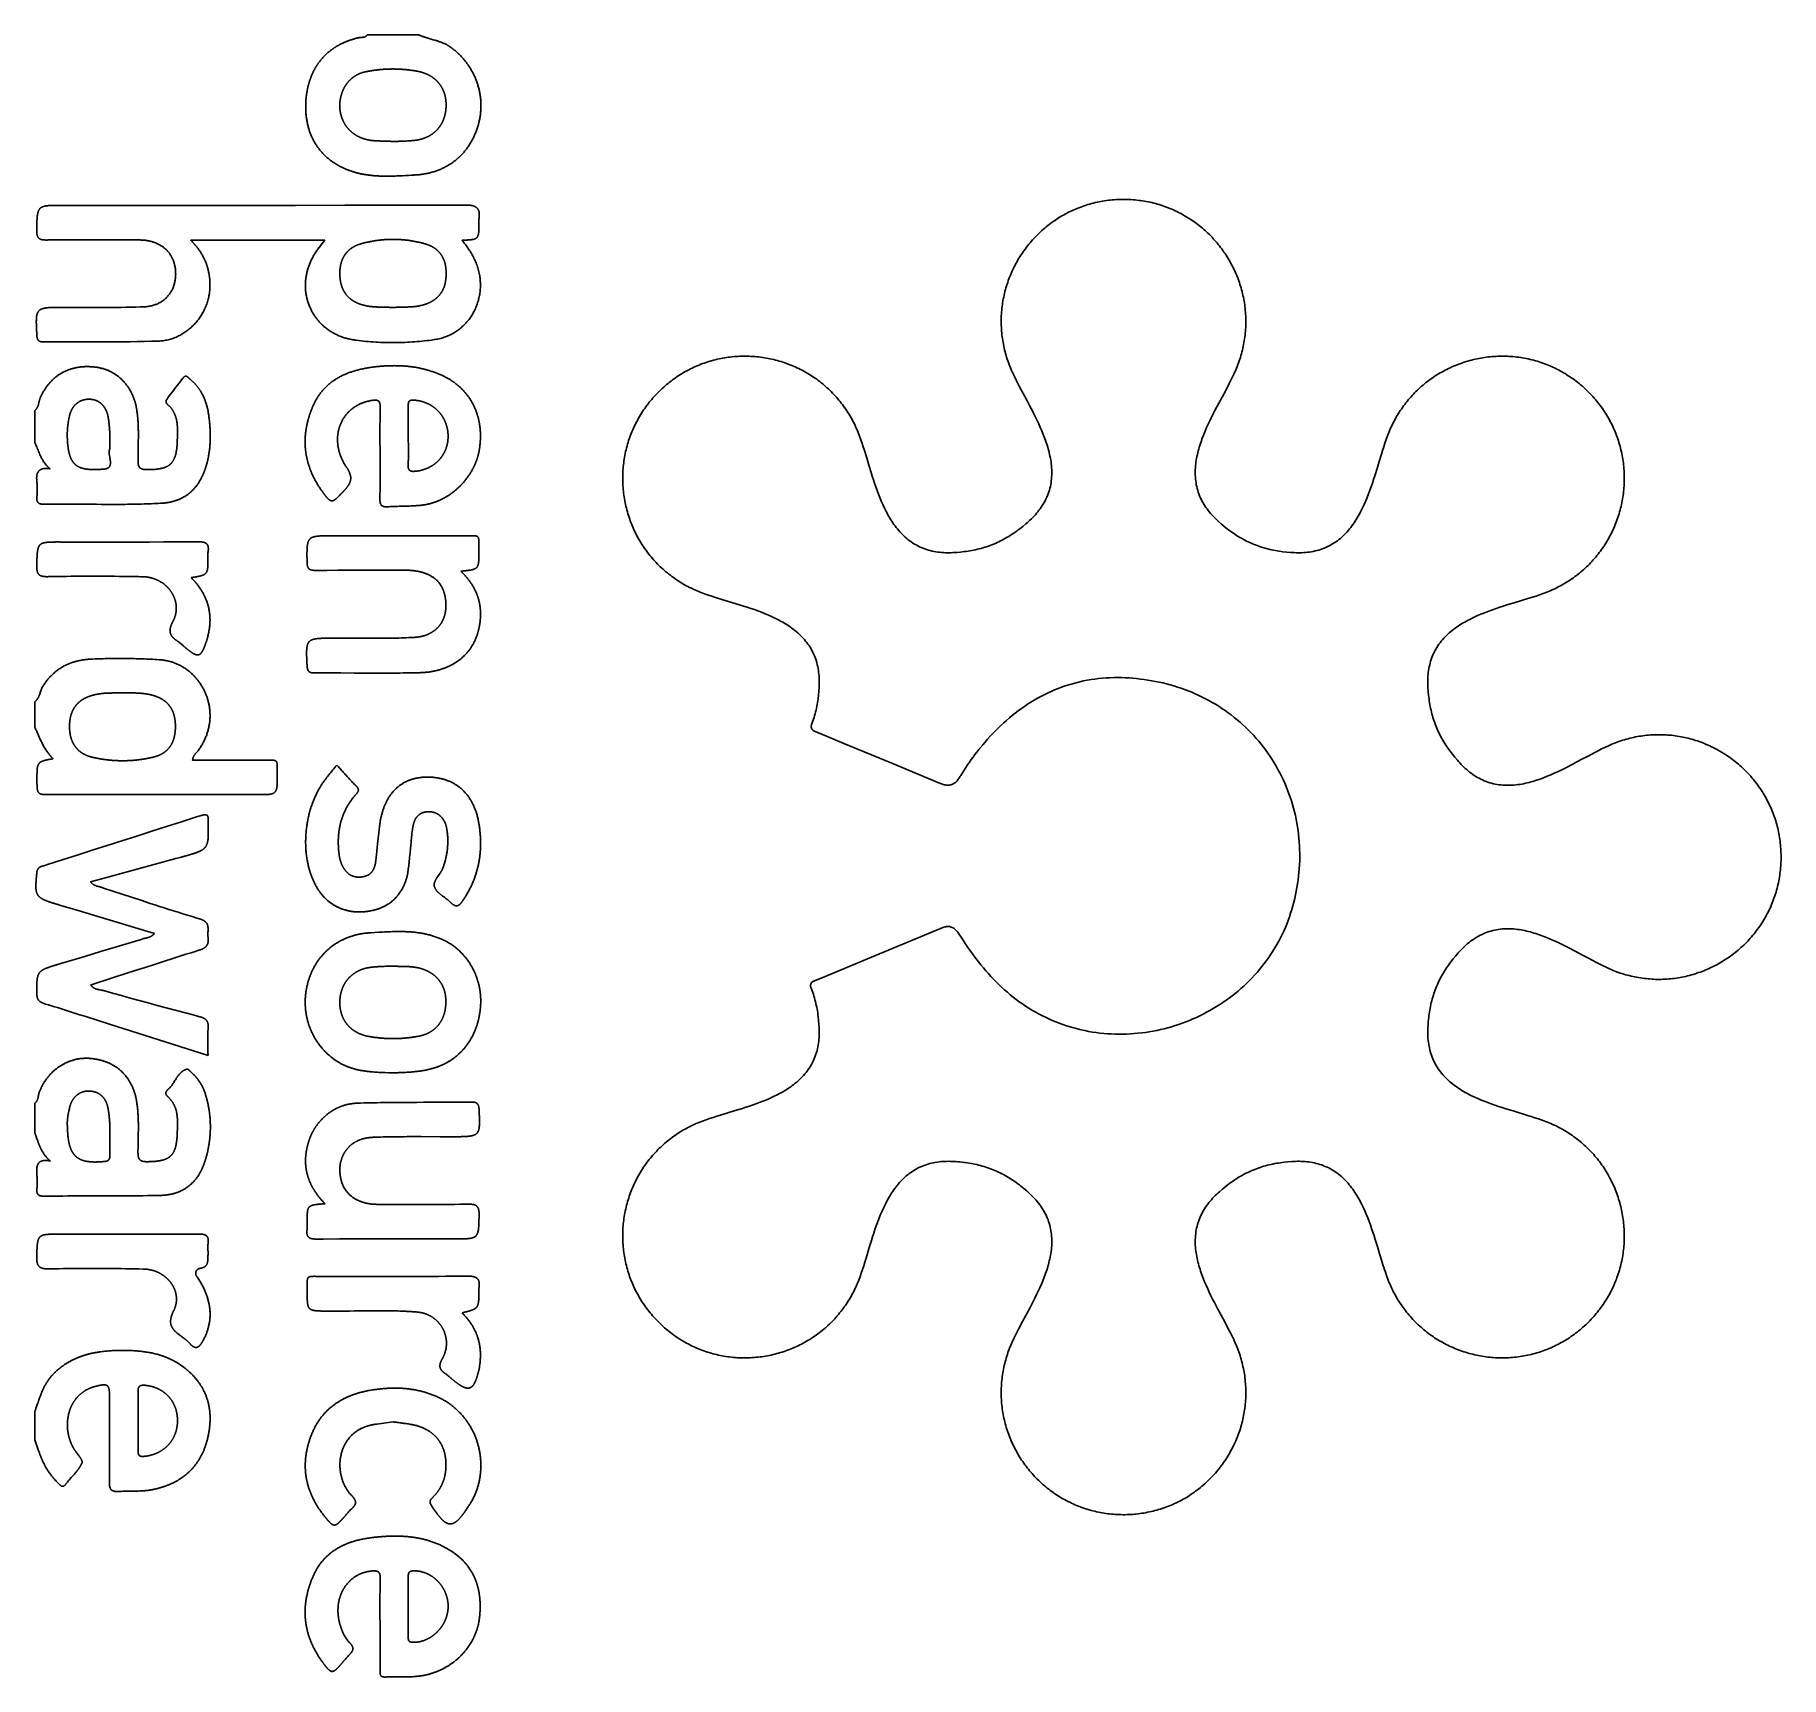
# Model space of a CAD drawing. Extents: x -2412.6 to -2376.5, y -227.2 to -193.2.
import ezdxf

# ---------------------------------------------------------------- set-up
doc = ezdxf.new("R2010")
doc.units = 0
doc.layers.add('WORK_LAYER', color=254, linetype='CONTINUOUS')

msp = doc.modelspace()

# ---------------------------------------------------------------- linework, layer by layer
at = {"layer": 'WORK_LAYER'}
for points in [[(-2404.691, -193.237), (-2404.677, -193.243), (-2404.663, -193.249), (-2404.648, -193.255), (-2404.634, -193.261), (-2404.619, -193.266), (-2404.605, -193.271), (-2404.59, -193.276), (-2404.576, -193.281), (-2404.561, -193.286), (-2404.546, -193.291), (-2404.531, -193.296), (-2404.517, -193.3), (-2404.487, -193.309), (-2404.457, -193.318), (-2404.398, -193.335), (-2404.368, -193.344), (-2404.353, -193.348), (-2404.338, -193.352), (-2404.323, -193.357), (-2404.309, -193.362), (-2404.294, -193.367), (-2404.279, -193.372), (-2404.265, -193.377), (-2404.25, -193.382), (-2404.235, -193.387), (-2404.221, -193.393), (-2404.207, -193.399), (-2404.192, -193.405), (-2404.178, -193.411), (-2404.164, -193.417), (-2404.15, -193.424), (-2404.136, -193.431), (-2404.122, -193.438), (-2404.115, -193.442), (-2404.108, -193.446), (-2404.101, -193.45), (-2404.094, -193.454), (-2404.087, -193.458), (-2404.08, -193.462), (-2404.074, -193.466), (-2404.067, -193.47), (-2404.06, -193.475), (-2404.053, -193.479), (-2404.047, -193.484), (-2404.04, -193.488), (-2404.039, -193.49), (-2404.038, -193.49), (-2404.038, -193.49), (-2404.038, -193.49), (-2404.038, -193.49), (-2404.037, -193.491), (-2404.034, -193.492), (-2404.026, -193.498), (-2404.01, -193.511), (-2403.993, -193.523), (-2403.977, -193.536), (-2403.961, -193.549), (-2403.945, -193.562), (-2403.93, -193.575), (-2403.914, -193.588), (-2403.899, -193.602), (-2403.884, -193.616), (-2403.87, -193.629), (-2403.855, -193.644), (-2403.841, -193.658), (-2403.827, -193.672), (-2403.813, -193.687), (-2403.799, -193.702), (-2403.786, -193.717), (-2403.773, -193.732), (-2403.76, -193.747), (-2403.747, -193.762), (-2403.734, -193.778), (-2403.722, -193.794), (-2403.71, -193.81), (-2403.698, -193.826), (-2403.686, -193.842), (-2403.675, -193.858), (-2403.663, -193.874), (-2403.652, -193.891), (-2403.642, -193.908), (-2403.631, -193.925), (-2403.621, -193.941), (-2403.611, -193.959), (-2403.601, -193.976), (-2403.591, -193.993), (-2403.582, -194.01), (-2403.573, -194.028), (-2403.564, -194.046), (-2403.555, -194.063), (-2403.547, -194.081), (-2403.538, -194.099), (-2403.53, -194.117), (-2403.523, -194.135), (-2403.515, -194.154), (-2403.508, -194.172), (-2403.501, -194.19), (-2403.494, -194.209), (-2403.488, -194.228), (-2403.482, -194.246), (-2403.476, -194.265), (-2403.47, -194.284), (-2403.464, -194.303), (-2403.459, -194.322), (-2403.454, -194.341), (-2403.449, -194.36), (-2403.445, -194.379), (-2403.441, -194.398), (-2403.437, -194.418), (-2403.433, -194.437), (-2403.429, -194.456), (-2403.426, -194.476), (-2403.423, -194.495), (-2403.421, -194.515), (-2403.418, -194.535), (-2403.416, -194.554), (-2403.414, -194.574), (-2403.413, -194.594), (-2403.411, -194.613), (-2403.41, -194.633), (-2403.409, -194.653), (-2403.409, -194.673), (-2403.409, -194.693), (-2403.409, -194.713), (-2403.409, -194.733), (-2403.41, -194.752), (-2403.41, -194.772), (-2403.412, -194.792), (-2403.413, -194.812), (-2403.415, -194.832), (-2403.417, -194.852), (-2403.419, -194.872), (-2403.421, -194.892), (-2403.424, -194.912), (-2403.427, -194.932), (-2403.431, -194.952), (-2403.434, -194.972), (-2403.438, -194.992), (-2403.443, -195.011), (-2403.447, -195.031), (-2403.452, -195.051), (-2403.457, -195.071), (-2403.46, -195.081), (-2403.463, -195.091), (-2403.469, -195.111), (-2403.475, -195.132), (-2403.481, -195.152), (-2403.488, -195.172), (-2403.494, -195.192), (-2403.501, -195.211), (-2403.509, -195.231), (-2403.516, -195.25), (-2403.524, -195.269), (-2403.532, -195.288), (-2403.54, -195.307), (-2403.548, -195.325), (-2403.557, -195.344), (-2403.565, -195.362), (-2403.574, -195.38), (-2403.583, -195.398), (-2403.593, -195.415), (-2403.602, -195.433), (-2403.612, -195.45), (-2403.622, -195.467), (-2403.633, -195.484), (-2403.643, -195.501), (-2403.654, -195.517), (-2403.664, -195.534), (-2403.675, -195.55), (-2403.687, -195.566), (-2403.698, -195.582), (-2403.71, -195.597), (-2403.722, -195.613), (-2403.734, -195.628), (-2403.746, -195.643), (-2403.758, -195.658), (-2403.771, -195.672), (-2403.784, -195.686), (-2403.797, -195.701), (-2403.81, -195.715), (-2403.823, -195.728), (-2403.837, -195.742), (-2403.851, -195.755), (-2403.865, -195.768), (-2403.879, -195.781), (-2403.893, -195.794), (-2403.908, -195.806), (-2403.922, -195.819), (-2403.937, -195.831), (-2403.952, -195.843), (-2403.967, -195.854), (-2403.983, -195.866), (-2403.998, -195.877), (-2404.014, -195.888), (-2404.03, -195.899), (-2404.046, -195.909), (-2404.062, -195.919), (-2404.079, -195.929), (-2404.095, -195.939), (-2404.112, -195.949), (-2404.129, -195.958), (-2404.146, -195.967), (-2404.163, -195.976), (-2404.181, -195.985), (-2404.198, -195.994), (-2404.216, -196.002), (-2404.234, -196.01), (-2404.252, -196.018), (-2404.27, -196.025), (-2404.289, -196.032), (-2404.307, -196.039), (-2404.326, -196.046), (-2404.345, -196.053), (-2404.364, -196.059), (-2404.383, -196.065), (-2404.403, -196.071), (-2404.422, -196.077), (-2404.442, -196.082), (-2404.461, -196.087), (-2404.481, -196.092), (-2404.501, -196.097), (-2404.522, -196.101), (-2404.542, -196.105), (-2404.562, -196.109), (-2404.583, -196.112), (-2404.604, -196.116), (-2404.625, -196.119), (-2404.646, -196.122), (-2404.667, -196.124), (-2404.688, -196.127), (-2404.71, -196.129), (-2404.732, -196.13), (-2404.753, -196.132), (-2404.764, -196.132), (-2404.77, -196.133), (-2404.77, -196.133), (-2404.771, -196.133), (-2404.772, -196.133), (-2404.774, -196.133), (-2404.789, -196.134), (-2404.849, -196.137), (-2404.909, -196.141), (-2404.969, -196.144), (-2405.03, -196.147), (-2405.06, -196.149), (-2405.09, -196.15), (-2405.12, -196.151), (-2405.15, -196.153), (-2405.181, -196.154), (-2405.211, -196.155), (-2405.241, -196.156), (-2405.271, -196.156), (-2405.301, -196.157), (-2405.331, -196.157), (-2405.361, -196.157), (-2405.392, -196.157), (-2405.422, -196.157), (-2405.452, -196.156), (-2405.482, -196.155), (-2405.512, -196.154), (-2405.527, -196.153), (-2405.542, -196.152), (-2405.557, -196.151), (-2405.572, -196.15), (-2405.587, -196.149), (-2405.602, -196.148), (-2405.617, -196.147), (-2405.632, -196.146), (-2405.647, -196.145), (-2405.662, -196.143), (-2405.676, -196.142), (-2405.691, -196.14), (-2405.706, -196.138), (-2405.721, -196.136), (-2405.736, -196.134), (-2405.751, -196.132), (-2405.766, -196.13), (-2405.781, -196.128), (-2405.795, -196.126), (-2405.81, -196.123), (-2405.825, -196.121), (-2405.84, -196.118), (-2405.855, -196.115), (-2405.869, -196.113), (-2405.884, -196.11), (-2405.899, -196.106), (-2405.914, -196.103), (-2405.928, -196.1), (-2405.943, -196.096), (-2405.958, -196.093), (-2405.972, -196.089), (-2405.987, -196.085), (-2406.002, -196.081), (-2406.016, -196.077), (-2406.031, -196.073), (-2406.045, -196.068), (-2406.06, -196.064), (-2406.075, -196.059), (-2406.089, -196.054), (-2406.104, -196.049), (-2406.118, -196.044), (-2406.119, -196.044), (-2406.119, -196.044), (-2406.119, -196.044), (-2406.12, -196.043), (-2406.123, -196.043), (-2406.128, -196.041), (-2406.139, -196.037), (-2406.149, -196.033), (-2406.16, -196.029), (-2406.17, -196.025), (-2406.18, -196.021), (-2406.191, -196.017), (-2406.201, -196.012), (-2406.211, -196.008), (-2406.221, -196.004), (-2406.231, -195.999), (-2406.241, -195.995), (-2406.251, -195.99), (-2406.261, -195.986), (-2406.27, -195.981), (-2406.28, -195.977), (-2406.289, -195.972), (-2406.299, -195.967), (-2406.308, -195.962), (-2406.318, -195.958), (-2406.327, -195.953), (-2406.337, -195.948), (-2406.346, -195.943), (-2406.355, -195.938), (-2406.364, -195.933), (-2406.373, -195.927), (-2406.382, -195.922), (-2406.391, -195.917), (-2406.4, -195.912), (-2406.409, -195.906), (-2406.417, -195.901), (-2406.426, -195.896), (-2406.434, -195.89), (-2406.443, -195.884), (-2406.451, -195.879), (-2406.46, -195.873), (-2406.468, -195.868), (-2406.476, -195.862), (-2406.485, -195.856), (-2406.493, -195.85), (-2406.501, -195.844), (-2406.509, -195.838), (-2406.517, -195.832), (-2406.525, -195.826), (-2406.533, -195.82), (-2406.54, -195.814), (-2406.548, -195.808), (-2406.556, -195.802), (-2406.563, -195.795), (-2406.571, -195.789), (-2406.578, -195.783), (-2406.586, -195.776), (-2406.593, -195.77), (-2406.6, -195.764), (-2406.608, -195.757), (-2406.615, -195.75), (-2406.622, -195.744), (-2406.629, -195.737), (-2406.636, -195.73), (-2406.643, -195.724), (-2406.657, -195.71), (-2406.67, -195.696), (-2406.683, -195.682), (-2406.696, -195.668), (-2406.709, -195.654), (-2406.721, -195.639), (-2406.733, -195.625), (-2406.745, -195.61), (-2406.757, -195.595), (-2406.768, -195.58), (-2406.779, -195.565), (-2406.79, -195.549), (-2406.801, -195.534), (-2406.811, -195.518), (-2406.822, -195.502), (-2406.832, -195.486), (-2406.841, -195.47), (-2406.851, -195.454), (-2406.86, -195.438), (-2406.869, -195.421), (-2406.878, -195.404), (-2406.886, -195.388), (-2406.895, -195.371), (-2406.903, -195.354), (-2406.91, -195.336), (-2406.918, -195.319), (-2406.925, -195.302), (-2406.932, -195.284), (-2406.939, -195.266), (-2406.946, -195.248), (-2406.952, -195.231), (-2406.958, -195.212), (-2406.964, -195.194), (-2406.97, -195.176), (-2406.975, -195.158), (-2406.98, -195.139), (-2406.985, -195.12), (-2406.99, -195.102), (-2406.994, -195.083), (-2406.998, -195.064), (-2407.002, -195.045), (-2407.006, -195.026), (-2407.009, -195.007), (-2407.013, -194.987), (-2407.016, -194.968), (-2407.018, -194.948), (-2407.021, -194.929), (-2407.023, -194.909), (-2407.025, -194.889), (-2407.027, -194.87), (-2407.029, -194.85), (-2407.03, -194.83), (-2407.031, -194.809), (-2407.032, -194.789), (-2407.032, -194.769), (-2407.033, -194.749), (-2407.033, -194.728), (-2407.033, -194.708), (-2407.033, -194.687), (-2407.032, -194.667), (-2407.032, -194.662), (-2407.032, -194.66), (-2407.032, -194.659), (-2407.032, -194.656), (-2407.031, -194.643), (-2407.031, -194.631), (-2407.03, -194.619), (-2407.029, -194.607), (-2407.029, -194.595), (-2407.028, -194.583), (-2407.027, -194.571), (-2407.026, -194.559), (-2407.025, -194.547), (-2407.024, -194.536), (-2407.022, -194.524), (-2407.021, -194.512), (-2407.02, -194.5), (-2407.018, -194.489), (-2407.017, -194.477), (-2407.015, -194.466), (-2407.014, -194.454), (-2407.012, -194.443), (-2407.01, -194.431), (-2407.008, -194.42), (-2407.006, -194.409), (-2407.005, -194.398), (-2407.002, -194.386), (-2407, -194.375), (-2406.998, -194.364), (-2406.996, -194.353), (-2406.994, -194.342), (-2406.991, -194.331), (-2406.989, -194.32), (-2406.986, -194.31), (-2406.984, -194.299), (-2406.981, -194.288), (-2406.978, -194.277), (-2406.976, -194.267), (-2406.973, -194.256), (-2406.97, -194.245), (-2406.967, -194.235), (-2406.964, -194.225), (-2406.961, -194.214), (-2406.958, -194.204), (-2406.954, -194.193), (-2406.951, -194.183), (-2406.948, -194.173), (-2406.944, -194.163), (-2406.941, -194.153), (-2406.937, -194.143), (-2406.934, -194.133), (-2406.93, -194.123), (-2406.926, -194.113), (-2406.922, -194.103), (-2406.918, -194.093), (-2406.914, -194.083), (-2406.91, -194.074), (-2406.906, -194.064), (-2406.902, -194.055), (-2406.898, -194.045), (-2406.894, -194.035), (-2406.889, -194.026), (-2406.885, -194.017), (-2406.88, -194.007), (-2406.876, -193.998), (-2406.871, -193.989), (-2406.867, -193.98), (-2406.862, -193.97), (-2406.857, -193.961), (-2406.852, -193.952), (-2406.847, -193.943), (-2406.842, -193.934), (-2406.837, -193.926), (-2406.832, -193.917), (-2406.827, -193.908), (-2406.822, -193.899), (-2406.817, -193.891), (-2406.811, -193.882), (-2406.806, -193.874), (-2406.8, -193.865), (-2406.795, -193.857), (-2406.789, -193.848), (-2406.784, -193.84), (-2406.778, -193.832), (-2406.772, -193.823), (-2406.766, -193.815), (-2406.761, -193.807), (-2406.755, -193.799), (-2406.749, -193.791), (-2406.743, -193.783), (-2406.736, -193.775), (-2406.73, -193.767), (-2406.724, -193.759), (-2406.718, -193.752), (-2406.711, -193.744), (-2406.705, -193.736), (-2406.698, -193.729), (-2406.692, -193.721), (-2406.685, -193.714), (-2406.679, -193.706), (-2406.672, -193.699), (-2406.665, -193.692), (-2406.658, -193.685), (-2406.651, -193.677), (-2406.644, -193.67), (-2406.637, -193.663), (-2406.63, -193.656), (-2406.623, -193.649), (-2406.616, -193.642), (-2406.609, -193.635), (-2406.601, -193.629), (-2406.594, -193.622), (-2406.587, -193.615), (-2406.579, -193.609), (-2406.572, -193.602), (-2406.564, -193.595), (-2406.556, -193.589), (-2406.549, -193.583), (-2406.541, -193.576), (-2406.533, -193.57), (-2406.525, -193.564), (-2406.517, -193.558), (-2406.509, -193.552), (-2406.501, -193.545), (-2406.493, -193.539), (-2406.485, -193.534), (-2406.477, -193.528), (-2406.469, -193.522), (-2406.46, -193.516), (-2406.452, -193.51), (-2406.444, -193.505), (-2406.435, -193.499), (-2406.427, -193.494), (-2406.418, -193.488), (-2406.409, -193.483), (-2406.401, -193.477), (-2406.392, -193.472), (-2406.383, -193.467), (-2406.374, -193.462), (-2406.365, -193.457), (-2406.356, -193.452), (-2406.347, -193.447), (-2406.338, -193.442), (-2406.329, -193.437), (-2406.32, -193.432), (-2406.311, -193.427), (-2406.302, -193.422), (-2406.292, -193.418), (-2406.283, -193.413), (-2406.273, -193.409), (-2406.264, -193.404), (-2406.254, -193.4), (-2406.245, -193.396), (-2406.235, -193.391), (-2406.226, -193.387), (-2406.216, -193.383), (-2406.206, -193.379), (-2406.196, -193.375), (-2406.186, -193.371), (-2406.176, -193.367), (-2406.166, -193.363), (-2406.156, -193.359), (-2406.146, -193.356), (-2406.136, -193.352), (-2406.126, -193.348), (-2406.116, -193.345), (-2406.105, -193.341), (-2406.095, -193.338), (-2406.085, -193.335), (-2406.074, -193.331), (-2406.064, -193.328), (-2406.053, -193.325), (-2406.043, -193.322), (-2406.032, -193.319), (-2406.021, -193.316), (-2406.011, -193.313), (-2406, -193.31), (-2405.989, -193.307), (-2405.978, -193.305), (-2405.967, -193.302), (-2405.956, -193.299), (-2405.945, -193.297), (-2405.934, -193.294), (-2405.923, -193.292), (-2405.922, -193.292), (-2405.921, -193.292), (-2405.921, -193.292), (-2405.921, -193.292), (-2405.917, -193.291), (-2405.913, -193.29), (-2405.91, -193.29), (-2405.902, -193.289), (-2405.894, -193.288), (-2405.887, -193.288), (-2405.871, -193.287), (-2405.863, -193.287), (-2405.855, -193.286), (-2405.848, -193.286), (-2405.84, -193.285), (-2405.836, -193.284), (-2405.832, -193.284), (-2405.829, -193.283), (-2405.825, -193.282), (-2405.821, -193.282), (-2405.818, -193.281), (-2405.814, -193.28), (-2405.81, -193.278), (-2405.807, -193.277), (-2405.803, -193.276), (-2405.8, -193.274), (-2405.797, -193.272), (-2405.793, -193.27), (-2405.79, -193.268), (-2405.787, -193.266), (-2405.784, -193.264), (-2405.781, -193.261), (-2405.778, -193.258), (-2405.775, -193.255), (-2405.772, -193.252), (-2405.769, -193.248), (-2405.766, -193.245), (-2405.764, -193.241), (-2405.763, -193.238), (-2405.762, -193.237), (-2405.762, -193.237), (-2405.762, -193.237), (-2405.761, -193.237), (-2405.761, -193.237), (-2405.739, -193.237), (-2405.39, -193.237)], [(-2405.212, -195.44), (-2405.2, -195.439), (-2405.189, -195.439), (-2405.178, -195.438), (-2405.167, -195.438), (-2405.155, -195.438), (-2405.144, -195.437), (-2405.132, -195.437), (-2405.121, -195.437), (-2405.109, -195.436), (-2405.098, -195.436), (-2405.074, -195.435), (-2405.051, -195.434), (-2405.027, -195.434), (-2405.003, -195.433), (-2404.979, -195.432), (-2404.955, -195.431), (-2404.931, -195.43), (-2404.919, -195.429), (-2404.907, -195.428), (-2404.895, -195.428), (-2404.883, -195.427), (-2404.871, -195.426), (-2404.859, -195.425), (-2404.847, -195.424), (-2404.835, -195.423), (-2404.823, -195.422), (-2404.811, -195.421), (-2404.798, -195.42), (-2404.786, -195.418), (-2404.78, -195.418), (-2404.78, -195.418), (-2404.779, -195.417), (-2404.779, -195.417), (-2404.779, -195.417), (-2404.778, -195.417), (-2404.774, -195.417), (-2404.766, -195.416), (-2404.758, -195.415), (-2404.75, -195.414), (-2404.742, -195.412), (-2404.734, -195.411), (-2404.727, -195.41), (-2404.719, -195.408), (-2404.711, -195.407), (-2404.704, -195.406), (-2404.696, -195.404), (-2404.688, -195.402), (-2404.681, -195.401), (-2404.674, -195.399), (-2404.666, -195.397), (-2404.659, -195.395), (-2404.651, -195.393), (-2404.644, -195.391), (-2404.637, -195.389), (-2404.63, -195.387), (-2404.623, -195.385), (-2404.616, -195.383), (-2404.608, -195.381), (-2404.601, -195.378), (-2404.594, -195.376), (-2404.588, -195.374), (-2404.581, -195.371), (-2404.574, -195.369), (-2404.567, -195.366), (-2404.56, -195.363), (-2404.554, -195.361), (-2404.547, -195.358), (-2404.54, -195.355), (-2404.534, -195.352), (-2404.527, -195.349), (-2404.521, -195.346), (-2404.514, -195.343), (-2404.508, -195.34), (-2404.502, -195.337), (-2404.496, -195.334), (-2404.489, -195.33), (-2404.483, -195.327), (-2404.477, -195.324), (-2404.471, -195.32), (-2404.465, -195.317), (-2404.459, -195.313), (-2404.453, -195.31), (-2404.447, -195.306), (-2404.441, -195.302), (-2404.435, -195.299), (-2404.43, -195.295), (-2404.424, -195.291), (-2404.418, -195.287), (-2404.413, -195.283), (-2404.407, -195.279), (-2404.402, -195.275), (-2404.396, -195.271), (-2404.391, -195.267), (-2404.386, -195.263), (-2404.38, -195.259), (-2404.375, -195.254), (-2404.37, -195.25), (-2404.365, -195.245), (-2404.36, -195.241), (-2404.355, -195.237), (-2404.35, -195.232), (-2404.345, -195.227), (-2404.34, -195.223), (-2404.335, -195.218), (-2404.33, -195.213), (-2404.325, -195.209), (-2404.321, -195.204), (-2404.316, -195.199), (-2404.312, -195.194), (-2404.307, -195.189), (-2404.303, -195.184), (-2404.298, -195.179), (-2404.294, -195.174), (-2404.29, -195.168), (-2404.285, -195.163), (-2404.281, -195.158), (-2404.277, -195.153), (-2404.273, -195.147), (-2404.269, -195.142), (-2404.265, -195.136), (-2404.261, -195.131), (-2404.257, -195.125), (-2404.253, -195.12), (-2404.249, -195.114), (-2404.246, -195.109), (-2404.242, -195.103), (-2404.238, -195.097), (-2404.235, -195.091), (-2404.231, -195.085), (-2404.228, -195.08), (-2404.225, -195.074), (-2404.221, -195.068), (-2404.218, -195.062), (-2404.215, -195.056), (-2404.212, -195.049), (-2404.209, -195.043), (-2404.206, -195.037), (-2404.203, -195.031), (-2404.2, -195.025), (-2404.197, -195.018), (-2404.194, -195.012), (-2404.191, -195.006), (-2404.189, -194.999), (-2404.186, -194.993), (-2404.183, -194.986), (-2404.181, -194.98), (-2404.178, -194.973), (-2404.176, -194.966), (-2404.174, -194.96), (-2404.171, -194.953), (-2404.169, -194.946), (-2404.167, -194.939), (-2404.165, -194.932), (-2404.163, -194.926), (-2404.161, -194.919), (-2404.159, -194.912), (-2404.157, -194.905), (-2404.155, -194.898), (-2404.153, -194.891), (-2404.152, -194.883), (-2404.15, -194.876), (-2404.148, -194.869), (-2404.147, -194.862), (-2404.146, -194.855), (-2404.144, -194.847), (-2404.143, -194.84), (-2404.142, -194.833), (-2404.14, -194.825), (-2404.139, -194.818), (-2404.138, -194.81), (-2404.137, -194.803), (-2404.136, -194.795), (-2404.135, -194.788), (-2404.134, -194.78), (-2404.134, -194.772), (-2404.133, -194.765), (-2404.132, -194.757), (-2404.132, -194.749), (-2404.131, -194.741), (-2404.131, -194.734), (-2404.13, -194.726), (-2404.13, -194.718), (-2404.13, -194.71), (-2404.13, -194.702), (-2404.129, -194.694), (-2404.129, -194.687), (-2404.129, -194.679), (-2404.129, -194.671), (-2404.13, -194.664), (-2404.13, -194.656), (-2404.13, -194.648), (-2404.13, -194.641), (-2404.131, -194.633), (-2404.131, -194.626), (-2404.132, -194.618), (-2404.132, -194.611), (-2404.133, -194.604), (-2404.134, -194.596), (-2404.135, -194.589), (-2404.136, -194.581), (-2404.136, -194.574), (-2404.137, -194.567), (-2404.139, -194.56), (-2404.14, -194.553), (-2404.141, -194.545), (-2404.142, -194.538), (-2404.143, -194.531), (-2404.145, -194.524), (-2404.146, -194.517), (-2404.148, -194.51), (-2404.149, -194.503), (-2404.151, -194.496), (-2404.153, -194.489), (-2404.155, -194.483), (-2404.156, -194.476), (-2404.158, -194.469), (-2404.16, -194.462), (-2404.162, -194.455), (-2404.164, -194.449), (-2404.166, -194.442), (-2404.169, -194.436), (-2404.171, -194.429), (-2404.173, -194.422), (-2404.176, -194.416), (-2404.178, -194.41), (-2404.181, -194.403), (-2404.183, -194.397), (-2404.186, -194.39), (-2404.189, -194.384), (-2404.191, -194.378), (-2404.194, -194.372), (-2404.197, -194.365), (-2404.2, -194.359), (-2404.203, -194.353), (-2404.206, -194.347), (-2404.209, -194.341), (-2404.212, -194.335), (-2404.216, -194.329), (-2404.219, -194.323), (-2404.222, -194.317), (-2404.226, -194.311), (-2404.229, -194.306), (-2404.233, -194.3), (-2404.236, -194.294), (-2404.24, -194.289), (-2404.244, -194.283), (-2404.247, -194.277), (-2404.251, -194.272), (-2404.255, -194.266), (-2404.259, -194.261), (-2404.263, -194.255), (-2404.267, -194.25), (-2404.271, -194.245), (-2404.275, -194.239), (-2404.28, -194.234), (-2404.284, -194.229), (-2404.288, -194.224), (-2404.293, -194.219), (-2404.297, -194.214), (-2404.302, -194.209), (-2404.306, -194.204), (-2404.311, -194.199), (-2404.315, -194.194), (-2404.32, -194.189), (-2404.325, -194.184), (-2404.33, -194.18), (-2404.335, -194.175), (-2404.34, -194.17), (-2404.345, -194.166), (-2404.35, -194.161), (-2404.355, -194.157), (-2404.36, -194.152), (-2404.365, -194.148), (-2404.371, -194.143), (-2404.376, -194.139), (-2404.381, -194.135), (-2404.387, -194.131), (-2404.392, -194.126), (-2404.398, -194.122), (-2404.403, -194.118), (-2404.409, -194.114), (-2404.415, -194.11), (-2404.421, -194.106), (-2404.426, -194.103), (-2404.432, -194.099), (-2404.438, -194.095), (-2404.444, -194.091), (-2404.45, -194.088), (-2404.456, -194.084), (-2404.462, -194.08), (-2404.469, -194.077), (-2404.475, -194.073), (-2404.481, -194.07), (-2404.488, -194.067), (-2404.494, -194.063), (-2404.5, -194.06), (-2404.507, -194.057), (-2404.513, -194.054), (-2404.52, -194.051), (-2404.527, -194.048), (-2404.533, -194.045), (-2404.54, -194.042), (-2404.547, -194.039), (-2404.554, -194.036), (-2404.561, -194.034), (-2404.568, -194.031), (-2404.575, -194.028), (-2404.582, -194.026), (-2404.589, -194.023), (-2404.596, -194.021), (-2404.603, -194.018), (-2404.61, -194.016), (-2404.618, -194.014), (-2404.625, -194.011), (-2404.632, -194.009), (-2404.64, -194.007), (-2404.647, -194.005), (-2404.655, -194.003), (-2404.662, -194.001), (-2404.67, -193.999), (-2404.678, -193.997), (-2404.685, -193.995), (-2404.693, -193.994), (-2404.701, -193.992), (-2404.709, -193.991), (-2404.717, -193.989), (-2404.725, -193.988), (-2404.729, -193.987), (-2404.731, -193.986), (-2404.732, -193.986), (-2404.733, -193.986), (-2404.74, -193.985), (-2404.754, -193.982), (-2404.768, -193.98), (-2404.783, -193.977), (-2404.797, -193.975), (-2404.812, -193.973), (-2404.826, -193.971), (-2404.84, -193.969), (-2404.855, -193.967), (-2404.869, -193.965), (-2404.884, -193.963), (-2404.898, -193.961), (-2404.913, -193.959), (-2404.927, -193.958), (-2404.942, -193.956), (-2404.956, -193.955), (-2404.971, -193.953), (-2404.986, -193.952), (-2405, -193.951), (-2405.015, -193.95), (-2405.029, -193.949), (-2405.044, -193.948), (-2405.059, -193.947), (-2405.073, -193.946), (-2405.088, -193.945), (-2405.102, -193.944), (-2405.117, -193.944), (-2405.132, -193.943), (-2405.146, -193.943), (-2405.161, -193.942), (-2405.176, -193.942), (-2405.19, -193.942), (-2405.205, -193.941), (-2405.22, -193.941), (-2405.234, -193.941), (-2405.249, -193.941), (-2405.264, -193.942), (-2405.278, -193.942), (-2405.293, -193.942), (-2405.308, -193.942), (-2405.322, -193.943), (-2405.337, -193.943), (-2405.352, -193.944), (-2405.366, -193.945), (-2405.381, -193.945), (-2405.396, -193.946), (-2405.41, -193.947), (-2405.425, -193.948), (-2405.44, -193.949), (-2405.454, -193.95), (-2405.469, -193.952), (-2405.483, -193.953), (-2405.498, -193.954), (-2405.512, -193.956), (-2405.527, -193.957), (-2405.542, -193.959), (-2405.556, -193.96), (-2405.571, -193.962), (-2405.585, -193.964), (-2405.6, -193.966), (-2405.614, -193.968), (-2405.629, -193.97), (-2405.643, -193.972), (-2405.657, -193.974), (-2405.672, -193.977), (-2405.686, -193.979), (-2405.701, -193.981), (-2405.715, -193.984), (-2405.729, -193.986), (-2405.744, -193.989), (-2405.758, -193.992), (-2405.772, -193.995), (-2405.787, -193.997), (-2405.794, -193.999), (-2405.795, -193.999), (-2405.795, -193.999), (-2405.797, -194), (-2405.8, -194), (-2405.807, -194.002), (-2405.813, -194.003), (-2405.82, -194.005), (-2405.826, -194.006), (-2405.833, -194.008), (-2405.839, -194.01), (-2405.845, -194.012), (-2405.852, -194.013), (-2405.858, -194.015), (-2405.864, -194.017), (-2405.87, -194.019), (-2405.877, -194.021), (-2405.883, -194.024), (-2405.889, -194.026), (-2405.895, -194.028), (-2405.901, -194.03), (-2405.907, -194.033), (-2405.913, -194.035), (-2405.919, -194.037), (-2405.925, -194.04), (-2405.931, -194.042), (-2405.936, -194.045), (-2405.942, -194.048), (-2405.948, -194.05), (-2405.954, -194.053), (-2405.959, -194.056), (-2405.965, -194.059), (-2405.971, -194.062), (-2405.976, -194.065), (-2405.982, -194.068), (-2405.987, -194.071), (-2405.993, -194.074), (-2405.998, -194.077), (-2406.003, -194.08), (-2406.009, -194.084), (-2406.014, -194.087), (-2406.019, -194.09), (-2406.024, -194.094), (-2406.03, -194.097), (-2406.035, -194.101), (-2406.04, -194.104), (-2406.045, -194.108), (-2406.05, -194.111), (-2406.055, -194.115), (-2406.06, -194.119), (-2406.065, -194.123), (-2406.07, -194.126), (-2406.074, -194.13), (-2406.079, -194.134), (-2406.084, -194.138), (-2406.089, -194.142), (-2406.093, -194.146), (-2406.098, -194.15), (-2406.102, -194.155), (-2406.107, -194.159), (-2406.111, -194.163), (-2406.116, -194.167), (-2406.12, -194.172), (-2406.125, -194.176), (-2406.129, -194.18), (-2406.133, -194.185), (-2406.138, -194.189), (-2406.142, -194.194), (-2406.146, -194.198), (-2406.15, -194.203), (-2406.154, -194.208), (-2406.158, -194.212), (-2406.162, -194.217), (-2406.166, -194.222), (-2406.17, -194.226), (-2406.174, -194.231), (-2406.178, -194.236), (-2406.181, -194.241), (-2406.185, -194.246), (-2406.189, -194.251), (-2406.192, -194.256), (-2406.196, -194.261), (-2406.199, -194.266), (-2406.203, -194.271), (-2406.206, -194.277), (-2406.21, -194.282), (-2406.213, -194.287), (-2406.217, -194.292), (-2406.22, -194.298), (-2406.223, -194.303), (-2406.226, -194.308), (-2406.229, -194.314), (-2406.232, -194.319), (-2406.235, -194.325), (-2406.238, -194.33), (-2406.241, -194.336), (-2406.244, -194.342), (-2406.247, -194.347), (-2406.25, -194.353), (-2406.253, -194.359), (-2406.255, -194.364), (-2406.258, -194.37), (-2406.261, -194.376), (-2406.263, -194.382), (-2406.266, -194.388), (-2406.268, -194.393), (-2406.271, -194.399), (-2406.273, -194.405), (-2406.275, -194.411), (-2406.278, -194.417), (-2406.28, -194.423), (-2406.282, -194.429), (-2406.284, -194.435), (-2406.286, -194.442), (-2406.288, -194.448), (-2406.29, -194.454), (-2406.292, -194.46), (-2406.294, -194.466), (-2406.296, -194.473), (-2406.298, -194.479), (-2406.3, -194.485), (-2406.301, -194.492), (-2406.303, -194.498), (-2406.304, -194.504), (-2406.306, -194.511), (-2406.308, -194.517), (-2406.309, -194.524), (-2406.31, -194.53), (-2406.312, -194.537), (-2406.313, -194.543), (-2406.314, -194.55), (-2406.315, -194.556), (-2406.316, -194.563), (-2406.318, -194.57), (-2406.319, -194.576), (-2406.32, -194.583), (-2406.32, -194.59), (-2406.321, -194.597), (-2406.322, -194.603), (-2406.323, -194.61), (-2406.324, -194.617), (-2406.324, -194.624), (-2406.325, -194.631), (-2406.325, -194.637), (-2406.326, -194.644), (-2406.326, -194.651), (-2406.327, -194.658), (-2406.327, -194.665), (-2406.327, -194.672), (-2406.328, -194.679), (-2406.328, -194.682), (-2406.328, -194.686), (-2406.328, -194.692), (-2406.328, -194.699), (-2406.328, -194.706), (-2406.328, -194.712), (-2406.328, -194.719), (-2406.328, -194.725), (-2406.327, -194.732), (-2406.327, -194.738), (-2406.327, -194.745), (-2406.326, -194.751), (-2406.326, -194.758), (-2406.325, -194.764), (-2406.325, -194.771), (-2406.324, -194.777), (-2406.324, -194.784), (-2406.323, -194.79), (-2406.322, -194.796), (-2406.321, -194.803), (-2406.32, -194.809), (-2406.319, -194.815), (-2406.318, -194.822), (-2406.317, -194.828), (-2406.316, -194.834), (-2406.315, -194.841), (-2406.314, -194.847), (-2406.313, -194.853), (-2406.312, -194.859), (-2406.31, -194.865), (-2406.309, -194.871), (-2406.307, -194.878), (-2406.306, -194.884), (-2406.304, -194.89), (-2406.303, -194.896), (-2406.301, -194.902), (-2406.299, -194.908), (-2406.298, -194.914), (-2406.296, -194.92), (-2406.294, -194.926), (-2406.292, -194.932), (-2406.29, -194.937), (-2406.288, -194.943), (-2406.286, -194.949), (-2406.284, -194.955), (-2406.282, -194.961), (-2406.28, -194.966), (-2406.278, -194.972), (-2406.275, -194.978), (-2406.273, -194.984), (-2406.271, -194.989), (-2406.268, -194.995), (-2406.266, -195.001), (-2406.263, -195.006), (-2406.261, -195.012), (-2406.258, -195.017), (-2406.256, -195.023), (-2406.253, -195.028), (-2406.25, -195.034), (-2406.247, -195.039), (-2406.244, -195.044), (-2406.242, -195.05), (-2406.239, -195.055), (-2406.236, -195.06), (-2406.233, -195.066), (-2406.23, -195.071), (-2406.227, -195.076), (-2406.223, -195.081), (-2406.22, -195.087), (-2406.217, -195.092), (-2406.214, -195.097), (-2406.21, -195.102), (-2406.207, -195.107), (-2406.204, -195.112), (-2406.2, -195.117), (-2406.197, -195.122), (-2406.193, -195.127), (-2406.189, -195.132), (-2406.186, -195.137), (-2406.182, -195.141), (-2406.178, -195.146), (-2406.175, -195.151), (-2406.171, -195.156), (-2406.167, -195.16), (-2406.163, -195.165), (-2406.159, -195.17), (-2406.155, -195.174), (-2406.151, -195.179), (-2406.147, -195.183), (-2406.143, -195.188), (-2406.139, -195.192), (-2406.135, -195.197), (-2406.131, -195.201), (-2406.126, -195.205), (-2406.122, -195.21), (-2406.118, -195.214), (-2406.113, -195.218), (-2406.109, -195.222), (-2406.104, -195.226), (-2406.1, -195.231), (-2406.095, -195.235), (-2406.091, -195.239), (-2406.086, -195.243), (-2406.082, -195.247), (-2406.077, -195.251), (-2406.072, -195.255), (-2406.067, -195.258), (-2406.063, -195.262), (-2406.058, -195.266), (-2406.053, -195.27), (-2406.048, -195.273), (-2406.043, -195.277), (-2406.038, -195.281), (-2406.033, -195.284), (-2406.028, -195.288), (-2406.023, -195.291), (-2406.018, -195.295), (-2406.013, -195.298), (-2406.007, -195.302), (-2406.002, -195.305), (-2405.997, -195.308), (-2405.992, -195.312), (-2405.986, -195.315), (-2405.981, -195.318), (-2405.975, -195.321), (-2405.97, -195.324), (-2405.964, -195.327), (-2405.959, -195.33), (-2405.953, -195.333), (-2405.948, -195.336), (-2405.942, -195.339), (-2405.936, -195.342), (-2405.931, -195.344), (-2405.925, -195.347), (-2405.919, -195.35), (-2405.914, -195.353), (-2405.908, -195.355), (-2405.902, -195.358), (-2405.896, -195.36), (-2405.89, -195.363), (-2405.884, -195.365), (-2405.878, -195.367), (-2405.872, -195.37), (-2405.866, -195.372), (-2405.86, -195.374), (-2405.854, -195.376), (-2405.848, -195.379), (-2405.845, -195.38), (-2405.844, -195.38), (-2405.843, -195.38), (-2405.843, -195.38), (-2405.843, -195.38), (-2405.842, -195.38), (-2405.834, -195.383), (-2405.825, -195.386), (-2405.817, -195.388), (-2405.809, -195.391), (-2405.8, -195.393), (-2405.792, -195.395), (-2405.784, -195.397), (-2405.775, -195.399), (-2405.767, -195.401), (-2405.759, -195.403), (-2405.75, -195.405), (-2405.742, -195.407), (-2405.733, -195.408), (-2405.725, -195.41), (-2405.717, -195.411), (-2405.708, -195.413), (-2405.7, -195.414), (-2405.691, -195.416), (-2405.683, -195.417), (-2405.674, -195.418), (-2405.666, -195.419), (-2405.657, -195.42), (-2405.649, -195.421), (-2405.64, -195.422), (-2405.632, -195.423), (-2405.623, -195.424), (-2405.615, -195.424), (-2405.606, -195.425), (-2405.598, -195.426), (-2405.581, -195.427), (-2405.563, -195.428), (-2405.546, -195.429), (-2405.529, -195.43), (-2405.512, -195.43), (-2405.494, -195.431), (-2405.477, -195.431), (-2405.46, -195.432), (-2405.442, -195.432), (-2405.425, -195.432), (-2405.39, -195.433), (-2405.372, -195.433), (-2405.354, -195.434), (-2405.337, -195.434), (-2405.319, -195.435), (-2405.301, -195.435), (-2405.283, -195.436), (-2405.266, -195.437), (-2405.248, -195.438), (-2405.23, -195.439)], [(-2406.639, -197.482), (-2408.563, -197.482), (-2409.045, -197.482), (-2409.285, -197.482), (-2409.405, -197.482), (-2409.407, -197.482), (-2409.408, -197.482), (-2409.409, -197.482), (-2409.409, -197.482), (-2409.409, -197.482), (-2409.409, -197.482), (-2409.408, -197.483), (-2409.396, -197.496), (-2409.383, -197.509), (-2409.371, -197.522), (-2409.359, -197.535), (-2409.347, -197.548), (-2409.335, -197.561), (-2409.324, -197.575), (-2409.313, -197.588), (-2409.302, -197.601), (-2409.291, -197.615), (-2409.28, -197.628), (-2409.27, -197.642), (-2409.26, -197.655), (-2409.25, -197.669), (-2409.24, -197.683), (-2409.231, -197.697), (-2409.221, -197.71), (-2409.212, -197.724), (-2409.203, -197.738), (-2409.194, -197.752), (-2409.186, -197.766), (-2409.178, -197.78), (-2409.169, -197.794), (-2409.162, -197.809), (-2409.154, -197.823), (-2409.146, -197.837), (-2409.139, -197.852), (-2409.132, -197.866), (-2409.125, -197.881), (-2409.119, -197.895), (-2409.112, -197.91), (-2409.106, -197.925), (-2409.1, -197.939), (-2409.094, -197.954), (-2409.088, -197.969), (-2409.083, -197.984), (-2409.078, -197.999), (-2409.073, -198.014), (-2409.068, -198.029), (-2409.063, -198.044), (-2409.059, -198.06), (-2409.055, -198.075), (-2409.051, -198.09), (-2409.047, -198.106), (-2409.043, -198.122), (-2409.04, -198.137), (-2409.037, -198.153), (-2409.034, -198.169), (-2409.031, -198.184), (-2409.028, -198.2), (-2409.026, -198.216), (-2409.024, -198.232), (-2409.022, -198.249), (-2409.02, -198.265), (-2409.018, -198.281), (-2409.017, -198.297), (-2409.016, -198.314), (-2409.015, -198.33), (-2409.014, -198.347), (-2409.013, -198.363), (-2409.013, -198.38), (-2409.013, -198.397), (-2409.013, -198.414), (-2409.013, -198.431), (-2409.013, -198.448), (-2409.014, -198.456), (-2409.014, -198.47), (-2409.016, -198.496), (-2409.018, -198.522), (-2409.021, -198.549), (-2409.024, -198.575), (-2409.028, -198.601), (-2409.033, -198.626), (-2409.038, -198.652), (-2409.044, -198.678), (-2409.05, -198.703), (-2409.057, -198.728), (-2409.065, -198.753), (-2409.073, -198.778), (-2409.081, -198.802), (-2409.09, -198.827), (-2409.1, -198.851), (-2409.11, -198.875), (-2409.12, -198.898), (-2409.132, -198.922), (-2409.143, -198.945), (-2409.155, -198.968), (-2409.168, -198.99), (-2409.181, -199.013), (-2409.194, -199.035), (-2409.208, -199.056), (-2409.223, -199.078), (-2409.238, -199.099), (-2409.253, -199.12), (-2409.269, -199.14), (-2409.285, -199.16), (-2409.301, -199.18), (-2409.318, -199.199), (-2409.336, -199.218), (-2409.353, -199.237), (-2409.372, -199.255), (-2409.39, -199.272), (-2409.409, -199.29), (-2409.428, -199.307), (-2409.448, -199.323), (-2409.468, -199.339), (-2409.488, -199.355), (-2409.509, -199.37), (-2409.53, -199.384), (-2409.551, -199.398), (-2409.573, -199.412), (-2409.595, -199.425), (-2409.617, -199.438), (-2409.639, -199.45), (-2409.662, -199.462), (-2409.685, -199.473), (-2409.708, -199.483), (-2409.732, -199.493), (-2409.756, -199.502), (-2409.78, -199.511), (-2409.804, -199.519), (-2409.829, -199.527), (-2409.853, -199.534), (-2409.878, -199.54), (-2409.904, -199.546), (-2409.929, -199.551), (-2409.955, -199.556), (-2409.98, -199.56), (-2410.006, -199.563), (-2410.032, -199.565), (-2410.059, -199.567), (-2410.085, -199.568), (-2410.087, -199.568), (-2410.089, -199.569), (-2410.094, -199.569), (-2410.103, -199.569), (-2410.121, -199.569), (-2410.157, -199.57), (-2410.229, -199.572), (-2410.373, -199.575), (-2410.517, -199.578), (-2410.662, -199.58), (-2410.806, -199.581), (-2410.95, -199.582), (-2411.094, -199.583), (-2411.239, -199.583), (-2411.383, -199.583), (-2411.671, -199.583), (-2411.96, -199.583), (-2412.104, -199.583), (-2412.249, -199.584), (-2412.393, -199.585), (-2412.429, -199.585), (-2412.447, -199.585), (-2412.449, -199.585), (-2412.45, -199.585), (-2412.451, -199.585), (-2412.451, -199.585), (-2412.451, -199.585), (-2412.451, -199.585), (-2412.453, -199.585), (-2412.462, -199.585), (-2412.471, -199.585), (-2412.479, -199.585), (-2412.488, -199.584), (-2412.495, -199.583), (-2412.503, -199.582), (-2412.51, -199.581), (-2412.516, -199.579), (-2412.523, -199.577), (-2412.529, -199.575), (-2412.534, -199.573), (-2412.54, -199.57), (-2412.545, -199.568), (-2412.55, -199.564), (-2412.554, -199.561), (-2412.558, -199.557), (-2412.562, -199.553), (-2412.566, -199.549), (-2412.569, -199.544), (-2412.572, -199.539), (-2412.575, -199.534), (-2412.577, -199.528), (-2412.58, -199.522), (-2412.582, -199.516), (-2412.584, -199.509), (-2412.586, -199.502), (-2412.587, -199.495), (-2412.589, -199.487), (-2412.59, -199.479), (-2412.591, -199.471), (-2412.592, -199.462), (-2412.592, -199.452), (-2412.593, -199.447), (-2412.593, -199.447), (-2412.593, -199.447), (-2412.593, -199.446), (-2412.593, -199.444), (-2412.593, -199.438), (-2412.594, -199.425), (-2412.594, -199.412), (-2412.595, -199.399), (-2412.596, -199.387), (-2412.596, -199.375), (-2412.597, -199.363), (-2412.598, -199.351), (-2412.598, -199.34), (-2412.599, -199.328), (-2412.599, -199.317), (-2412.6, -199.306), (-2412.601, -199.284), (-2412.602, -199.264), (-2412.602, -199.244), (-2412.603, -199.224), (-2412.603, -199.205), (-2412.604, -199.187), (-2412.604, -199.17), (-2412.604, -199.153), (-2412.603, -199.137), (-2412.603, -199.122), (-2412.602, -199.107), (-2412.601, -199.093), (-2412.6, -199.079), (-2412.598, -199.066), (-2412.597, -199.053), (-2412.595, -199.041), (-2412.592, -199.03), (-2412.59, -199.019), (-2412.587, -199.009), (-2412.583, -198.999), (-2412.58, -198.989), (-2412.576, -198.98), (-2412.572, -198.972), (-2412.567, -198.964), (-2412.562, -198.956), (-2412.556, -198.949), (-2412.551, -198.942), (-2412.544, -198.936), (-2412.538, -198.93), (-2412.531, -198.924), (-2412.523, -198.919), (-2412.515, -198.914), (-2412.506, -198.91), (-2412.497, -198.905), (-2412.488, -198.901), (-2412.478, -198.898), (-2412.467, -198.895), (-2412.456, -198.892), (-2412.445, -198.889), (-2412.432, -198.886), (-2412.42, -198.884), (-2412.406, -198.882), (-2412.392, -198.88), (-2412.378, -198.878), (-2412.363, -198.877), (-2412.347, -198.876), (-2412.331, -198.875), (-2412.314, -198.874), (-2412.296, -198.873), (-2412.278, -198.872), (-2412.259, -198.872), (-2412.239, -198.871), (-2412.218, -198.871), (-2412.197, -198.871), (-2412.175, -198.871), (-2412.164, -198.87), (-2412.153, -198.87), (-2412.141, -198.87), (-2412.129, -198.87), (-2412.117, -198.87), (-2412.105, -198.87), (-2412.093, -198.87), (-2412.08, -198.87), (-2411.978, -198.87), (-2411.876, -198.87), (-2411.468, -198.871), (-2411.263, -198.872), (-2411.161, -198.872), (-2411.059, -198.871), (-2410.957, -198.871), (-2410.855, -198.87), (-2410.753, -198.869), (-2410.651, -198.867), (-2410.549, -198.865), (-2410.447, -198.862), (-2410.396, -198.86), (-2410.39, -198.86), (-2410.384, -198.86), (-2410.374, -198.859), (-2410.353, -198.858), (-2410.333, -198.856), (-2410.313, -198.854), (-2410.293, -198.851), (-2410.273, -198.848), (-2410.254, -198.845), (-2410.235, -198.841), (-2410.217, -198.836), (-2410.198, -198.831), (-2410.18, -198.826), (-2410.162, -198.82), (-2410.145, -198.814), (-2410.128, -198.808), (-2410.111, -198.801), (-2410.094, -198.794), (-2410.078, -198.786), (-2410.062, -198.778), (-2410.046, -198.769), (-2410.031, -198.76), (-2410.016, -198.751), (-2410.001, -198.742), (-2409.987, -198.732), (-2409.973, -198.721), (-2409.96, -198.711), (-2409.946, -198.7), (-2409.933, -198.688), (-2409.921, -198.677), (-2409.909, -198.665), (-2409.897, -198.652), (-2409.885, -198.64), (-2409.874, -198.627), (-2409.863, -198.613), (-2409.853, -198.6), (-2409.843, -198.586), (-2409.833, -198.572), (-2409.824, -198.557), (-2409.815, -198.542), (-2409.806, -198.527), (-2409.798, -198.512), (-2409.791, -198.496), (-2409.783, -198.481), (-2409.776, -198.464), (-2409.77, -198.448), (-2409.764, -198.432), (-2409.758, -198.415), (-2409.753, -198.398), (-2409.748, -198.38), (-2409.743, -198.363), (-2409.739, -198.345), (-2409.736, -198.327), (-2409.732, -198.309), (-2409.73, -198.29), (-2409.727, -198.272), (-2409.726, -198.253), (-2409.724, -198.234), (-2409.723, -198.215), (-2409.723, -198.195), (-2409.722, -198.176), (-2409.723, -198.156), (-2409.724, -198.136), (-2409.725, -198.116), (-2409.727, -198.096), (-2409.729, -198.076), (-2409.731, -198.055), (-2409.733, -198.045), (-2409.734, -198.04), (-2409.734, -198.038), (-2409.734, -198.038), (-2409.734, -198.036), (-2409.737, -198.02), (-2409.74, -198.005), (-2409.743, -197.99), (-2409.747, -197.976), (-2409.751, -197.961), (-2409.755, -197.947), (-2409.759, -197.932), (-2409.764, -197.918), (-2409.769, -197.904), (-2409.775, -197.891), (-2409.78, -197.877), (-2409.786, -197.864), (-2409.792, -197.851), (-2409.799, -197.838), (-2409.806, -197.825), (-2409.813, -197.812), (-2409.82, -197.8), (-2409.827, -197.788), (-2409.835, -197.776), (-2409.843, -197.764), (-2409.852, -197.752), (-2409.86, -197.741), (-2409.869, -197.73), (-2409.879, -197.719), (-2409.888, -197.708), (-2409.898, -197.697), (-2409.908, -197.687), (-2409.918, -197.677), (-2409.928, -197.667), (-2409.939, -197.657), (-2409.95, -197.648), (-2409.961, -197.639), (-2409.973, -197.63), (-2409.984, -197.621), (-2409.996, -197.613), (-2410.008, -197.604), (-2410.021, -197.596), (-2410.033, -197.588), (-2410.046, -197.581), (-2410.059, -197.574), (-2410.072, -197.567), (-2410.086, -197.56), (-2410.1, -197.553), (-2410.113, -197.547), (-2410.128, -197.541), (-2410.142, -197.535), (-2410.157, -197.53), (-2410.171, -197.524), (-2410.186, -197.519), (-2410.202, -197.515), (-2410.217, -197.51), (-2410.232, -197.506), (-2410.248, -197.502), (-2410.264, -197.498), (-2410.28, -197.495), (-2410.297, -197.492), (-2410.313, -197.489), (-2410.33, -197.487), (-2410.347, -197.484), (-2410.364, -197.482), (-2410.382, -197.481), (-2410.399, -197.479), (-2410.417, -197.478), (-2410.434, -197.478), (-2410.453, -197.477), (-2410.457, -197.477), (-2410.459, -197.477), (-2410.463, -197.477), (-2410.478, -197.477), (-2410.536, -197.476), (-2410.77, -197.474), (-2411.004, -197.473), (-2411.239, -197.472), (-2411.473, -197.472), (-2411.707, -197.473), (-2411.941, -197.474), (-2412.175, -197.476), (-2412.292, -197.477), (-2412.351, -197.477), (-2412.365, -197.477), (-2412.373, -197.478), (-2412.376, -197.478), (-2412.377, -197.478), (-2412.378, -197.478), (-2412.378, -197.478), (-2412.378, -197.478), (-2412.385, -197.478), (-2412.399, -197.478), (-2412.412, -197.478), (-2412.424, -197.477), (-2412.437, -197.477), (-2412.448, -197.476), (-2412.459, -197.475), (-2412.47, -197.474), (-2412.48, -197.472), (-2412.49, -197.47), (-2412.5, -197.468), (-2412.508, -197.465), (-2412.517, -197.462), (-2412.525, -197.459), (-2412.532, -197.455), (-2412.54, -197.45), (-2412.546, -197.446), (-2412.552, -197.44), (-2412.558, -197.434), (-2412.564, -197.428), (-2412.568, -197.421), (-2412.571, -197.417), (-2412.573, -197.413), (-2412.575, -197.409), (-2412.577, -197.405), (-2412.579, -197.4), (-2412.581, -197.396), (-2412.582, -197.391), (-2412.584, -197.386), (-2412.585, -197.381), (-2412.587, -197.376), (-2412.588, -197.37), (-2412.589, -197.365), (-2412.59, -197.359), (-2412.591, -197.353), (-2412.592, -197.347), (-2412.593, -197.34), (-2412.593, -197.334), (-2412.594, -197.327), (-2412.594, -197.32), (-2412.595, -197.313), (-2412.595, -197.305), (-2412.595, -197.298), (-2412.595, -197.29), (-2412.595, -197.282), (-2412.595, -197.28), (-2412.595, -197.279), (-2412.595, -197.278), (-2412.595, -197.278), (-2412.595, -197.277), (-2412.595, -197.265), (-2412.594, -197.242), (-2412.594, -197.22), (-2412.594, -197.199), (-2412.593, -197.178), (-2412.593, -197.158), (-2412.592, -197.138), (-2412.592, -197.119), (-2412.591, -197.101), (-2412.591, -197.084), (-2412.59, -197.067), (-2412.589, -197.05), (-2412.588, -197.034), (-2412.587, -197.019), (-2412.586, -197.005), (-2412.584, -196.99), (-2412.583, -196.977), (-2412.581, -196.964), (-2412.579, -196.952), (-2412.577, -196.94), (-2412.575, -196.928), (-2412.573, -196.917), (-2412.57, -196.907), (-2412.567, -196.897), (-2412.564, -196.887), (-2412.56, -196.878), (-2412.557, -196.87), (-2412.553, -196.862), (-2412.548, -196.854), (-2412.544, -196.846), (-2412.539, -196.839), (-2412.534, -196.833), (-2412.528, -196.827), (-2412.522, -196.821), (-2412.516, -196.815), (-2412.509, -196.81), (-2412.502, -196.805), (-2412.495, -196.801), (-2412.487, -196.797), (-2412.478, -196.793), (-2412.47, -196.789), (-2412.46, -196.786), (-2412.451, -196.783), (-2412.441, -196.78), (-2412.43, -196.778), (-2412.419, -196.775), (-2412.407, -196.773), (-2412.395, -196.771), (-2412.383, -196.77), (-2412.369, -196.768), (-2412.356, -196.767), (-2412.341, -196.766), (-2412.326, -196.765), (-2412.311, -196.764), (-2412.295, -196.763), (-2412.278, -196.762), (-2412.261, -196.762), (-2412.243, -196.762), (-2412.224, -196.761), (-2412.205, -196.761), (-2412.185, -196.761), (-2412.164, -196.761), (-2412.143, -196.761), (-2412.121, -196.761), (-2412.098, -196.761), (-2412.075, -196.761), (-2412.075, -196.761), (-2412.074, -196.761), (-2412.074, -196.761), (-2412.074, -196.761), (-2412.07, -196.761), (-2412.062, -196.761), (-2412.046, -196.761), (-2412.014, -196.761), (-2411.95, -196.761), (-2411.823, -196.761), (-2411.314, -196.761), (-2410.296, -196.762), (-2409.278, -196.762), (-2408.259, -196.762), (-2407.241, -196.761), (-2406.223, -196.759), (-2405.205, -196.758), (-2404.187, -196.756), (-2403.932, -196.755), (-2403.805, -196.755), (-2403.741, -196.754), (-2403.733, -196.754), (-2403.731, -196.754), (-2403.731, -196.754), (-2403.731, -196.754), (-2403.729, -196.754), (-2403.727, -196.754), (-2403.716, -196.754), (-2403.705, -196.755), (-2403.695, -196.755), (-2403.684, -196.755), (-2403.675, -196.756), (-2403.665, -196.756), (-2403.655, -196.757), (-2403.646, -196.758), (-2403.637, -196.759), (-2403.628, -196.76), (-2403.62, -196.761), (-2403.611, -196.763), (-2403.603, -196.764), (-2403.595, -196.766), (-2403.587, -196.767), (-2403.58, -196.769), (-2403.573, -196.771), (-2403.565, -196.773), (-2403.559, -196.775), (-2403.552, -196.778), (-2403.545, -196.78), (-2403.539, -196.783), (-2403.533, -196.786), (-2403.527, -196.788), (-2403.522, -196.791), (-2403.516, -196.795), (-2403.511, -196.798), (-2403.506, -196.801), (-2403.501, -196.805), (-2403.497, -196.809), (-2403.492, -196.813), (-2403.488, -196.817), (-2403.484, -196.821), (-2403.48, -196.826), (-2403.477, -196.83), (-2403.473, -196.835), (-2403.47, -196.84), (-2403.467, -196.845), (-2403.464, -196.85), (-2403.461, -196.855), (-2403.459, -196.861), (-2403.457, -196.867), (-2403.454, -196.872), (-2403.452, -196.878), (-2403.451, -196.885), (-2403.449, -196.891), (-2403.448, -196.898), (-2403.446, -196.904), (-2403.445, -196.911), (-2403.444, -196.919), (-2403.444, -196.926), (-2403.443, -196.933), (-2403.443, -196.941), (-2403.443, -196.949), (-2403.443, -196.957), (-2403.443, -196.965), (-2403.443, -196.974), (-2403.443, -196.982), (-2403.444, -196.991), (-2403.445, -197), (-2403.446, -197.01), (-2403.447, -197.019), (-2403.448, -197.029), (-2403.45, -197.038), (-2403.451, -197.049), (-2403.451, -197.05), (-2403.451, -197.05), (-2403.451, -197.05), (-2403.451, -197.051), (-2403.452, -197.054), (-2403.452, -197.065), (-2403.453, -197.076), (-2403.453, -197.086), (-2403.453, -197.097), (-2403.453, -197.108), (-2403.453, -197.119), (-2403.452, -197.13), (-2403.452, -197.135), (-2403.452, -197.138), (-2403.452, -197.139), (-2403.452, -197.139), (-2403.452, -197.139), (-2403.452, -197.14), (-2403.452, -197.144), (-2403.452, -197.159), (-2403.452, -197.173), (-2403.452, -197.187), (-2403.452, -197.2), (-2403.452, -197.213), (-2403.452, -197.225), (-2403.452, -197.238), (-2403.453, -197.249), (-2403.453, -197.261), (-2403.453, -197.271), (-2403.454, -197.282), (-2403.454, -197.292), (-2403.455, -197.302), (-2403.456, -197.311), (-2403.456, -197.32), (-2403.457, -197.329), (-2403.458, -197.338), (-2403.46, -197.346), (-2403.461, -197.353), (-2403.462, -197.361), (-2403.464, -197.368), (-2403.466, -197.375), (-2403.468, -197.381), (-2403.47, -197.387), (-2403.472, -197.393), (-2403.474, -197.399), (-2403.477, -197.404), (-2403.48, -197.409), (-2403.483, -197.414), (-2403.486, -197.419), (-2403.49, -197.423), (-2403.493, -197.427), (-2403.497, -197.431), (-2403.501, -197.435), (-2403.506, -197.438), (-2403.511, -197.442), (-2403.516, -197.445), (-2403.521, -197.448), (-2403.526, -197.45), (-2403.532, -197.453), (-2403.538, -197.455), (-2403.545, -197.458), (-2403.551, -197.46), (-2403.558, -197.462), (-2403.566, -197.464), (-2403.574, -197.465), (-2403.582, -197.467), (-2403.59, -197.468), (-2403.599, -197.47), (-2403.608, -197.471), (-2403.617, -197.472), (-2403.627, -197.473), (-2403.637, -197.474), (-2403.648, -197.475), (-2403.659, -197.476), (-2403.67, -197.477), (-2403.682, -197.477), (-2403.694, -197.478), (-2403.707, -197.479), (-2403.72, -197.479), (-2403.734, -197.48), (-2403.748, -197.481), (-2403.762, -197.481), (-2403.777, -197.482), (-2403.793, -197.483), (-2403.795, -197.483), (-2403.796, -197.483), (-2403.796, -197.483), (-2403.796, -197.483), (-2403.796, -197.483), (-2403.794, -197.486), (-2403.79, -197.491), (-2403.781, -197.503), (-2403.763, -197.526), (-2403.746, -197.549), (-2403.729, -197.571), (-2403.713, -197.594), (-2403.697, -197.617), (-2403.681, -197.64), (-2403.665, -197.664), (-2403.65, -197.687), (-2403.635, -197.71), (-2403.62, -197.734), (-2403.606, -197.757), (-2403.592, -197.781), (-2403.579, -197.805), (-2403.566, -197.829), (-2403.554, -197.853), (-2403.542, -197.878), (-2403.53, -197.902), (-2403.519, -197.927), (-2403.509, -197.952), (-2403.499, -197.978), (-2403.489, -198.003), (-2403.48, -198.029), (-2403.472, -198.055), (-2403.464, -198.081), (-2403.457, -198.108), (-2403.45, -198.134), (-2403.444, -198.162), (-2403.439, -198.189), (-2403.434, -198.217), (-2403.43, -198.245), (-2403.428, -198.259), (-2403.427, -198.273), (-2403.425, -198.287), (-2403.424, -198.295), (-2403.424, -198.298), (-2403.424, -198.299), (-2403.424, -198.299), (-2403.424, -198.301), (-2403.424, -198.304), (-2403.422, -198.332), (-2403.42, -198.359), (-2403.42, -198.387), (-2403.419, -198.414), (-2403.42, -198.441), (-2403.421, -198.468), (-2403.423, -198.495), (-2403.425, -198.521), (-2403.428, -198.548), (-2403.431, -198.574), (-2403.435, -198.601), (-2403.44, -198.627), (-2403.445, -198.653), (-2403.45, -198.678), (-2403.457, -198.704), (-2403.463, -198.729), (-2403.471, -198.754), (-2403.478, -198.779), (-2403.487, -198.804), (-2403.496, -198.828), (-2403.505, -198.852), (-2403.515, -198.876), (-2403.525, -198.899), (-2403.536, -198.923), (-2403.548, -198.946), (-2403.56, -198.968), (-2403.572, -198.991), (-2403.585, -199.013), (-2403.598, -199.035), (-2403.612, -199.056), (-2403.626, -199.077), (-2403.641, -199.098), (-2403.656, -199.119), (-2403.672, -199.139), (-2403.688, -199.158), (-2403.705, -199.178), (-2403.722, -199.197), (-2403.739, -199.215), (-2403.757, -199.233), (-2403.775, -199.251), (-2403.794, -199.268), (-2403.813, -199.285), (-2403.832, -199.302), (-2403.852, -199.318), (-2403.873, -199.333), (-2403.893, -199.348), (-2403.914, -199.363), (-2403.936, -199.377), (-2403.958, -199.39), (-2403.98, -199.404), (-2404.002, -199.416), (-2404.025, -199.428), (-2404.048, -199.44), (-2404.072, -199.451), (-2404.096, -199.461), (-2404.12, -199.471), (-2404.145, -199.481), (-2404.17, -199.489), (-2404.195, -199.498), (-2404.221, -199.505), (-2404.247, -199.512), (-2404.273, -199.519), (-2404.299, -199.525), (-2404.326, -199.53), (-2404.353, -199.534), (-2404.36, -199.536), (-2404.363, -199.536), (-2404.367, -199.537), (-2404.379, -199.538), (-2404.429, -199.545), (-2404.479, -199.552), (-2404.528, -199.558), (-2404.578, -199.564), (-2404.629, -199.569), (-2404.679, -199.574), (-2404.729, -199.579), (-2404.779, -199.583), (-2404.829, -199.586), (-2404.88, -199.589), (-2404.93, -199.592), (-2404.98, -199.595), (-2405.031, -199.596), (-2405.081, -199.598), (-2405.132, -199.599), (-2405.182, -199.6), (-2405.233, -199.6), (-2405.283, -199.599), (-2405.334, -199.599), (-2405.384, -199.598), (-2405.434, -199.596), (-2405.485, -199.594), (-2405.535, -199.592), (-2405.585, -199.589), (-2405.636, -199.586), (-2405.686, -199.582), (-2405.736, -199.578), (-2405.786, -199.573), (-2405.836, -199.568), (-2405.886, -199.563), (-2405.936, -199.557), (-2405.986, -199.551), (-2405.999, -199.549), (-2406.005, -199.548), (-2406.008, -199.548), (-2406.008, -199.548), (-2406.009, -199.548), (-2406.01, -199.548), (-2406.013, -199.547), (-2406.034, -199.544), (-2406.055, -199.541), (-2406.076, -199.537), (-2406.096, -199.533), (-2406.117, -199.529), (-2406.137, -199.524), (-2406.157, -199.52), (-2406.176, -199.515), (-2406.196, -199.509), (-2406.215, -199.504), (-2406.235, -199.498), (-2406.254, -199.492), (-2406.272, -199.485), (-2406.291, -199.478), (-2406.309, -199.472), (-2406.328, -199.464), (-2406.346, -199.457), (-2406.363, -199.449), (-2406.381, -199.441), (-2406.398, -199.433), (-2406.416, -199.425), (-2406.433, -199.416), (-2406.449, -199.407), (-2406.466, -199.398), (-2406.482, -199.389), (-2406.498, -199.379), (-2406.514, -199.369), (-2406.53, -199.359), (-2406.546, -199.349), (-2406.561, -199.338), (-2406.576, -199.328), (-2406.591, -199.317), (-2406.605, -199.306), (-2406.62, -199.294), (-2406.634, -199.283), (-2406.648, -199.271), (-2406.662, -199.259), (-2406.675, -199.247), (-2406.689, -199.235), (-2406.702, -199.222), (-2406.715, -199.21), (-2406.727, -199.197), (-2406.74, -199.184), (-2406.752, -199.17), (-2406.764, -199.157), (-2406.775, -199.144), (-2406.787, -199.13), (-2406.798, -199.116), (-2406.809, -199.102), (-2406.82, -199.088), (-2406.83, -199.073), (-2406.84, -199.059), (-2406.85, -199.044), (-2406.86, -199.029), (-2406.87, -199.014), (-2406.879, -198.999), (-2406.888, -198.984), (-2406.897, -198.969), (-2406.905, -198.953), (-2406.913, -198.938), (-2406.921, -198.922), (-2406.929, -198.906), (-2406.937, -198.89), (-2406.944, -198.874), (-2406.951, -198.858), (-2406.958, -198.841), (-2406.964, -198.825), (-2406.97, -198.808), (-2406.976, -198.792), (-2406.982, -198.775), (-2406.988, -198.758), (-2406.993, -198.741), (-2406.998, -198.724), (-2407.002, -198.707), (-2407.007, -198.69), (-2407.011, -198.673), (-2407.015, -198.655), (-2407.018, -198.638), (-2407.021, -198.62), (-2407.025, -198.603), (-2407.027, -198.585), (-2407.03, -198.567), (-2407.032, -198.549), (-2407.034, -198.532), (-2407.035, -198.514), (-2407.037, -198.496), (-2407.038, -198.478), (-2407.039, -198.46), (-2407.039, -198.442), (-2407.039, -198.423), (-2407.039, -198.405), (-2407.039, -198.387), (-2407.038, -198.369), (-2407.037, -198.35), (-2407.036, -198.332), (-2407.035, -198.314), (-2407.033, -198.295), (-2407.031, -198.277), (-2407.028, -198.259), (-2407.026, -198.24), (-2407.023, -198.222), (-2407.019, -198.203), (-2407.016, -198.185), (-2407.012, -198.166), (-2407.008, -198.148), (-2407.003, -198.13), (-2406.999, -198.111), (-2406.993, -198.093), (-2406.988, -198.074), (-2406.982, -198.056), (-2406.976, -198.037), (-2406.97, -198.019), (-2406.963, -198.001), (-2406.956, -197.982), (-2406.949, -197.964), (-2406.942, -197.946), (-2406.934, -197.928), (-2406.925, -197.91), (-2406.917, -197.891), (-2406.908, -197.873), (-2406.899, -197.855), (-2406.889, -197.837), (-2406.88, -197.819), (-2406.869, -197.801), (-2406.859, -197.784), (-2406.848, -197.766), (-2406.837, -197.748), (-2406.826, -197.731), (-2406.814, -197.713), (-2406.802, -197.696), (-2406.795, -197.687), (-2406.792, -197.682), (-2406.791, -197.68), (-2406.791, -197.68), (-2406.791, -197.68), (-2406.79, -197.68), (-2406.79, -197.68), (-2406.789, -197.678), (-2406.787, -197.675), (-2406.75, -197.627), (-2406.713, -197.578), (-2406.676, -197.53)], [(-2393.923, -208.709), (-2394.911, -208.297), (-2395.901, -207.886), (-2396.396, -207.681), (-2396.52, -207.63), (-2396.528, -207.626), (-2396.536, -207.621), (-2396.543, -207.615), (-2396.551, -207.608), (-2396.557, -207.601), (-2396.563, -207.592), (-2396.568, -207.583), (-2396.572, -207.574), (-2396.576, -207.564), (-2396.578, -207.554), (-2396.579, -207.544), (-2396.579, -207.534), (-2396.578, -207.524), (-2396.576, -207.515), (-2396.574, -207.506), (-2396.57, -207.498), (-2396.556, -207.461), (-2396.543, -207.423), (-2396.531, -207.386), (-2396.519, -207.348), (-2396.508, -207.311), (-2396.498, -207.273), (-2396.488, -207.235), (-2396.479, -207.196), (-2396.471, -207.158), (-2396.463, -207.119), (-2396.456, -207.081), (-2396.449, -207.042), (-2396.443, -207.003), (-2396.438, -206.964), (-2396.429, -206.886), (-2396.422, -206.807), (-2396.416, -206.729), (-2396.414, -206.69), (-2396.413, -206.65), (-2396.413, -206.611), (-2396.413, -206.572), (-2396.415, -206.532), (-2396.417, -206.493), (-2396.42, -206.454), (-2396.425, -206.415), (-2396.43, -206.376), (-2396.436, -206.337), (-2396.444, -206.298), (-2396.453, -206.26), (-2396.462, -206.222), (-2396.473, -206.184), (-2396.485, -206.147), (-2396.499, -206.11), (-2396.513, -206.073), (-2396.529, -206.037), (-2396.545, -206.001), (-2396.563, -205.966), (-2396.582, -205.932), (-2396.603, -205.898), (-2396.624, -205.865), (-2396.646, -205.833), (-2396.67, -205.801), (-2396.694, -205.77), (-2396.719, -205.74), (-2396.745, -205.711), (-2396.772, -205.682), (-2396.8, -205.654), (-2396.829, -205.627), (-2396.858, -205.6), (-2396.888, -205.575), (-2396.918, -205.55), (-2396.949, -205.526), (-2396.981, -205.502), (-2397.013, -205.479), (-2397.045, -205.457), (-2397.078, -205.436), (-2397.111, -205.415), (-2397.145, -205.395), (-2397.179, -205.375), (-2397.214, -205.356), (-2397.248, -205.337), (-2397.283, -205.319), (-2397.318, -205.301), (-2397.389, -205.268), (-2397.461, -205.236), (-2397.534, -205.205), (-2397.607, -205.176), (-2397.68, -205.148), (-2397.754, -205.121), (-2397.829, -205.095), (-2397.903, -205.07), (-2397.978, -205.046), (-2398.128, -204.999), (-2398.43, -204.908), (-2398.58, -204.862), (-2398.655, -204.838), (-2398.729, -204.812), (-2398.804, -204.786), (-2398.877, -204.758), (-2398.95, -204.728), (-2398.986, -204.712), (-2399.022, -204.696), (-2399.057, -204.679), (-2399.093, -204.662), (-2399.128, -204.644), (-2399.162, -204.626), (-2399.197, -204.606), (-2399.231, -204.587), (-2399.265, -204.567), (-2399.298, -204.546), (-2399.331, -204.525), (-2399.364, -204.503), (-2399.396, -204.48), (-2399.428, -204.458), (-2399.46, -204.435), (-2399.492, -204.411), (-2399.523, -204.387), (-2399.554, -204.362), (-2399.584, -204.337), (-2399.614, -204.312), (-2399.643, -204.286), (-2399.672, -204.259), (-2399.701, -204.232), (-2399.729, -204.205), (-2399.757, -204.177), (-2399.784, -204.149), (-2399.811, -204.12), (-2399.838, -204.091), (-2399.864, -204.061), (-2399.889, -204.031), (-2399.914, -204.001), (-2399.939, -203.97), (-2399.963, -203.939), (-2399.986, -203.907), (-2400.009, -203.876), (-2400.032, -203.843), (-2400.054, -203.811), (-2400.075, -203.778), (-2400.096, -203.744), (-2400.117, -203.711), (-2400.137, -203.677), (-2400.156, -203.643), (-2400.175, -203.608), (-2400.193, -203.573), (-2400.211, -203.538), (-2400.228, -203.503), (-2400.245, -203.467), (-2400.261, -203.431), (-2400.277, -203.395), (-2400.292, -203.359), (-2400.306, -203.322), (-2400.32, -203.285), (-2400.333, -203.248), (-2400.346, -203.211), (-2400.358, -203.174), (-2400.37, -203.136), (-2400.381, -203.098), (-2400.391, -203.06), (-2400.401, -203.022), (-2400.41, -202.984), (-2400.419, -202.946), (-2400.427, -202.907), (-2400.434, -202.869), (-2400.441, -202.83), (-2400.447, -202.791), (-2400.453, -202.752), (-2400.458, -202.713), (-2400.463, -202.674), (-2400.467, -202.635), (-2400.47, -202.596), (-2400.472, -202.556), (-2400.475, -202.517), (-2400.476, -202.478), (-2400.477, -202.438), (-2400.477, -202.399), (-2400.477, -202.36), (-2400.476, -202.32), (-2400.474, -202.281), (-2400.472, -202.242), (-2400.469, -202.203), (-2400.466, -202.163), (-2400.462, -202.124), (-2400.457, -202.085), (-2400.452, -202.046), (-2400.446, -202.007), (-2400.44, -201.968), (-2400.433, -201.93), (-2400.425, -201.891), (-2400.417, -201.853), (-2400.408, -201.814), (-2400.398, -201.776), (-2400.388, -201.738), (-2400.378, -201.7), (-2400.366, -201.663), (-2400.355, -201.625), (-2400.342, -201.588), (-2400.329, -201.551), (-2400.316, -201.514), (-2400.301, -201.477), (-2400.287, -201.441), (-2400.271, -201.404), (-2400.255, -201.368), (-2400.239, -201.333), (-2400.222, -201.297), (-2400.204, -201.262), (-2400.186, -201.227), (-2400.167, -201.193), (-2400.148, -201.158), (-2400.128, -201.124), (-2400.108, -201.091), (-2400.087, -201.057), (-2400.066, -201.024), (-2400.044, -200.992), (-2400.021, -200.959), (-2399.998, -200.927), (-2399.975, -200.896), (-2399.951, -200.864), (-2399.927, -200.833), (-2399.902, -200.803), (-2399.877, -200.773), (-2399.851, -200.743), (-2399.825, -200.713), (-2399.798, -200.684), (-2399.771, -200.656), (-2399.744, -200.628), (-2399.716, -200.6), (-2399.688, -200.573), (-2399.659, -200.546), (-2399.63, -200.519), (-2399.6, -200.493), (-2399.57, -200.468), (-2399.54, -200.443), (-2399.509, -200.418), (-2399.478, -200.394), (-2399.447, -200.37), (-2399.415, -200.347), (-2399.383, -200.325), (-2399.35, -200.303), (-2399.317, -200.281), (-2399.284, -200.26), (-2399.251, -200.239), (-2399.217, -200.219), (-2399.183, -200.199), (-2399.148, -200.18), (-2399.113, -200.162), (-2399.078, -200.144), (-2399.043, -200.127), (-2399.008, -200.11), (-2398.972, -200.094), (-2398.936, -200.078), (-2398.899, -200.063), (-2398.863, -200.048), (-2398.826, -200.034), (-2398.789, -200.021), (-2398.752, -200.008), (-2398.714, -199.996), (-2398.677, -199.985), (-2398.639, -199.974), (-2398.601, -199.963), (-2398.563, -199.953), (-2398.525, -199.944), (-2398.486, -199.936), (-2398.448, -199.928), (-2398.409, -199.92), (-2398.37, -199.914), (-2398.331, -199.907), (-2398.293, -199.902), (-2398.253, -199.897), (-2398.214, -199.893), (-2398.175, -199.889), (-2398.136, -199.886), (-2398.097, -199.883), (-2398.057, -199.882), (-2398.018, -199.88), (-2397.979, -199.88), (-2397.939, -199.88), (-2397.9, -199.88), (-2397.861, -199.881), (-2397.821, -199.883), (-2397.782, -199.885), (-2397.743, -199.888), (-2397.704, -199.892), (-2397.665, -199.896), (-2397.626, -199.901), (-2397.587, -199.906), (-2397.548, -199.912), (-2397.509, -199.919), (-2397.47, -199.926), (-2397.432, -199.934), (-2397.393, -199.942), (-2397.355, -199.951), (-2397.317, -199.96), (-2397.279, -199.97), (-2397.241, -199.981), (-2397.203, -199.992), (-2397.166, -200.004), (-2397.128, -200.017), (-2397.091, -200.03), (-2397.054, -200.043), (-2397.018, -200.057), (-2396.981, -200.072), (-2396.945, -200.087), (-2396.909, -200.103), (-2396.873, -200.12), (-2396.838, -200.136), (-2396.802, -200.154), (-2396.767, -200.172), (-2396.733, -200.191), (-2396.698, -200.21), (-2396.664, -200.229), (-2396.63, -200.249), (-2396.597, -200.27), (-2396.564, -200.291), (-2396.531, -200.313), (-2396.499, -200.335), (-2396.466, -200.358), (-2396.435, -200.381), (-2396.403, -200.405), (-2396.372, -200.429), (-2396.342, -200.454), (-2396.312, -200.48), (-2396.282, -200.505), (-2396.253, -200.531), (-2396.224, -200.558), (-2396.195, -200.585), (-2396.167, -200.613), (-2396.139, -200.641), (-2396.112, -200.669), (-2396.085, -200.698), (-2396.059, -200.727), (-2396.033, -200.757), (-2396.008, -200.787), (-2395.983, -200.817), (-2395.959, -200.848), (-2395.935, -200.88), (-2395.911, -200.911), (-2395.888, -200.943), (-2395.866, -200.975), (-2395.844, -201.008), (-2395.822, -201.041), (-2395.801, -201.074), (-2395.781, -201.108), (-2395.761, -201.142), (-2395.742, -201.176), (-2395.723, -201.211), (-2395.705, -201.245), (-2395.687, -201.281), (-2395.67, -201.316), (-2395.653, -201.352), (-2395.637, -201.388), (-2395.621, -201.424), (-2395.606, -201.46), (-2395.578, -201.533), (-2395.551, -201.607), (-2395.526, -201.682), (-2395.502, -201.757), (-2395.478, -201.832), (-2395.432, -201.982), (-2395.386, -202.133), (-2395.34, -202.283), (-2395.317, -202.358), (-2395.293, -202.433), (-2395.268, -202.508), (-2395.243, -202.583), (-2395.216, -202.657), (-2395.188, -202.73), (-2395.16, -202.804), (-2395.13, -202.876), (-2395.098, -202.948), (-2395.065, -203.02), (-2395.029, -203.09), (-2395.011, -203.125), (-2394.992, -203.159), (-2394.973, -203.193), (-2394.953, -203.227), (-2394.932, -203.261), (-2394.911, -203.294), (-2394.889, -203.327), (-2394.867, -203.359), (-2394.844, -203.391), (-2394.82, -203.422), (-2394.795, -203.453), (-2394.77, -203.483), (-2394.744, -203.513), (-2394.717, -203.542), (-2394.69, -203.57), (-2394.662, -203.597), (-2394.633, -203.624), (-2394.603, -203.649), (-2394.572, -203.674), (-2394.541, -203.698), (-2394.509, -203.721), (-2394.476, -203.743), (-2394.443, -203.764), (-2394.409, -203.783), (-2394.374, -203.802), (-2394.339, -203.819), (-2394.303, -203.835), (-2394.267, -203.851), (-2394.23, -203.864), (-2394.193, -203.877), (-2394.155, -203.889), (-2394.117, -203.899), (-2394.079, -203.908), (-2394.04, -203.916), (-2394.002, -203.923), (-2393.963, -203.929), (-2393.924, -203.934), (-2393.885, -203.938), (-2393.845, -203.941), (-2393.806, -203.943), (-2393.767, -203.944), (-2393.727, -203.944), (-2393.688, -203.943), (-2393.649, -203.941), (-2393.57, -203.937), (-2393.492, -203.93), (-2393.414, -203.921), (-2393.375, -203.916), (-2393.336, -203.91), (-2393.297, -203.904), (-2393.258, -203.897), (-2393.22, -203.89), (-2393.181, -203.882), (-2393.143, -203.873), (-2393.104, -203.864), (-2393.066, -203.854), (-2393.029, -203.843), (-2392.991, -203.832), (-2392.953, -203.82), (-2392.916, -203.807), (-2392.879, -203.794), (-2392.842, -203.78), (-2392.806, -203.765), (-2392.769, -203.75), (-2392.734, -203.734), (-2392.698, -203.717), (-2392.662, -203.7), (-2392.627, -203.682), (-2392.593, -203.664), (-2392.558, -203.645), (-2392.524, -203.625), (-2392.491, -203.605), (-2392.457, -203.584), (-2392.424, -203.562), (-2392.392, -203.54), (-2392.359, -203.518), (-2392.327, -203.495), (-2392.296, -203.472), (-2392.264, -203.448), (-2392.203, -203.399), (-2392.142, -203.348), (-2392.113, -203.323), (-2392.083, -203.296), (-2392.055, -203.27), (-2392.026, -203.242), (-2391.998, -203.215), (-2391.971, -203.186), (-2391.944, -203.157), (-2391.918, -203.128), (-2391.893, -203.098), (-2391.869, -203.067), (-2391.845, -203.035), (-2391.823, -203.003), (-2391.801, -202.97), (-2391.78, -202.937), (-2391.761, -202.903), (-2391.742, -202.868), (-2391.725, -202.833), (-2391.708, -202.797), (-2391.693, -202.761), (-2391.679, -202.724), (-2391.666, -202.687), (-2391.654, -202.649), (-2391.644, -202.611), (-2391.634, -202.573), (-2391.626, -202.535), (-2391.62, -202.496), (-2391.614, -202.457), (-2391.61, -202.418), (-2391.607, -202.379), (-2391.605, -202.339), (-2391.604, -202.3), (-2391.604, -202.261), (-2391.605, -202.221), (-2391.608, -202.182), (-2391.611, -202.143), (-2391.615, -202.104), (-2391.62, -202.065), (-2391.626, -202.026), (-2391.633, -201.987), (-2391.641, -201.948), (-2391.649, -201.91), (-2391.658, -201.872), (-2391.668, -201.834), (-2391.678, -201.796), (-2391.689, -201.758), (-2391.701, -201.72), (-2391.725, -201.646), (-2391.752, -201.571), (-2391.78, -201.498), (-2391.81, -201.425), (-2391.841, -201.353), (-2391.874, -201.281), (-2391.907, -201.21), (-2391.942, -201.14), (-2391.977, -201.069), (-2392.013, -200.999), (-2392.049, -200.929), (-2392.123, -200.79), (-2392.198, -200.652), (-2392.271, -200.513), (-2392.308, -200.443), (-2392.344, -200.373), (-2392.378, -200.302), (-2392.412, -200.231), (-2392.444, -200.159), (-2392.459, -200.123), (-2392.474, -200.087), (-2392.488, -200.05), (-2392.502, -200.013), (-2392.515, -199.976), (-2392.527, -199.939), (-2392.539, -199.901), (-2392.55, -199.863), (-2392.561, -199.825), (-2392.571, -199.787), (-2392.58, -199.749), (-2392.589, -199.711), (-2392.598, -199.672), (-2392.605, -199.634), (-2392.612, -199.595), (-2392.619, -199.556), (-2392.625, -199.517), (-2392.63, -199.478), (-2392.635, -199.439), (-2392.639, -199.4), (-2392.642, -199.361), (-2392.645, -199.322), (-2392.647, -199.283), (-2392.649, -199.243), (-2392.65, -199.204), (-2392.65, -199.165), (-2392.65, -199.125), (-2392.649, -199.086), (-2392.648, -199.047), (-2392.646, -199.007), (-2392.643, -198.968), (-2392.64, -198.929), (-2392.636, -198.89), (-2392.631, -198.851), (-2392.626, -198.812), (-2392.62, -198.773), (-2392.613, -198.734), (-2392.606, -198.695), (-2392.599, -198.657), (-2392.59, -198.618), (-2392.582, -198.58), (-2392.572, -198.542), (-2392.562, -198.504), (-2392.551, -198.466), (-2392.54, -198.428), (-2392.528, -198.391), (-2392.516, -198.353), (-2392.503, -198.316), (-2392.489, -198.279), (-2392.475, -198.243), (-2392.46, -198.206), (-2392.445, -198.17), (-2392.429, -198.134), (-2392.413, -198.098), (-2392.396, -198.063), (-2392.378, -198.027), (-2392.36, -197.992), (-2392.342, -197.958), (-2392.323, -197.923), (-2392.303, -197.889), (-2392.283, -197.855), (-2392.262, -197.822), (-2392.241, -197.789), (-2392.219, -197.756), (-2392.197, -197.723), (-2392.174, -197.691), (-2392.151, -197.66), (-2392.128, -197.628), (-2392.103, -197.597), (-2392.079, -197.566), (-2392.054, -197.536), (-2392.028, -197.506), (-2392.002, -197.477), (-2391.976, -197.447), (-2391.949, -197.419), (-2391.921, -197.39), (-2391.894, -197.363), (-2391.865, -197.335), (-2391.837, -197.308), (-2391.808, -197.282), (-2391.778, -197.255), (-2391.749, -197.23), (-2391.718, -197.205), (-2391.688, -197.18), (-2391.657, -197.156), (-2391.625, -197.132), (-2391.594, -197.109), (-2391.561, -197.086), (-2391.529, -197.064), (-2391.496, -197.042), (-2391.463, -197.021), (-2391.43, -197), (-2391.396, -196.98), (-2391.362, -196.961), (-2391.327, -196.941), (-2391.293, -196.923), (-2391.258, -196.905), (-2391.222, -196.888), (-2391.187, -196.871), (-2391.151, -196.854), (-2391.115, -196.839), (-2391.079, -196.824), (-2391.042, -196.809), (-2391.005, -196.795), (-2390.968, -196.782), (-2390.931, -196.769), (-2390.894, -196.757), (-2390.856, -196.745), (-2390.818, -196.734), (-2390.78, -196.723), (-2390.742, -196.714), (-2390.704, -196.704), (-2390.666, -196.696), (-2390.627, -196.688), (-2390.589, -196.68), (-2390.55, -196.673), (-2390.511, -196.667), (-2390.472, -196.661), (-2390.433, -196.656), (-2390.394, -196.652), (-2390.355, -196.648), (-2390.316, -196.645), (-2390.276, -196.642), (-2390.237, -196.64), (-2390.198, -196.639), (-2390.158, -196.638), (-2390.119, -196.637), (-2390.08, -196.638), (-2390.04, -196.639), (-2390.001, -196.64), (-2389.962, -196.642), (-2389.922, -196.645), (-2389.883, -196.648), (-2389.844, -196.652), (-2389.805, -196.657), (-2389.766, -196.662), (-2389.727, -196.668), (-2389.688, -196.674), (-2389.65, -196.681), (-2389.611, -196.688), (-2389.572, -196.697), (-2389.534, -196.705), (-2389.496, -196.715), (-2389.458, -196.724), (-2389.42, -196.735), (-2389.382, -196.746), (-2389.345, -196.758), (-2389.307, -196.77), (-2389.27, -196.783), (-2389.233, -196.796), (-2389.196, -196.81), (-2389.16, -196.825), (-2389.123, -196.84), (-2389.087, -196.856), (-2389.052, -196.872), (-2389.016, -196.889), (-2388.981, -196.907), (-2388.946, -196.925), (-2388.911, -196.943), (-2388.877, -196.962), (-2388.843, -196.982), (-2388.809, -197.002), (-2388.776, -197.023), (-2388.742, -197.044), (-2388.71, -197.066), (-2388.677, -197.088), (-2388.645, -197.111), (-2388.613, -197.134), (-2388.582, -197.158), (-2388.551, -197.182), (-2388.521, -197.207), (-2388.49, -197.232), (-2388.461, -197.258), (-2388.431, -197.284), (-2388.402, -197.311), (-2388.374, -197.338), (-2388.345, -197.365), (-2388.318, -197.393), (-2388.29, -197.421), (-2388.264, -197.45), (-2388.237, -197.479), (-2388.211, -197.509), (-2388.186, -197.539), (-2388.161, -197.569), (-2388.136, -197.6), (-2388.112, -197.631), (-2388.088, -197.663), (-2388.065, -197.694), (-2388.043, -197.727), (-2388.02, -197.759), (-2387.999, -197.792), (-2387.978, -197.825), (-2387.957, -197.859), (-2387.937, -197.892), (-2387.917, -197.926), (-2387.898, -197.961), (-2387.88, -197.996), (-2387.862, -198.031), (-2387.844, -198.066), (-2387.827, -198.101), (-2387.811, -198.137), (-2387.795, -198.173), (-2387.78, -198.209), (-2387.765, -198.246), (-2387.751, -198.283), (-2387.738, -198.32), (-2387.725, -198.357), (-2387.712, -198.394), (-2387.7, -198.432), (-2387.689, -198.469), (-2387.679, -198.507), (-2387.669, -198.545), (-2387.659, -198.583), (-2387.65, -198.622), (-2387.642, -198.66), (-2387.634, -198.699), (-2387.627, -198.738), (-2387.621, -198.776), (-2387.615, -198.815), (-2387.61, -198.854), (-2387.606, -198.893), (-2387.602, -198.933), (-2387.598, -198.972), (-2387.596, -199.011), (-2387.594, -199.05), (-2387.592, -199.09), (-2387.591, -199.129), (-2387.591, -199.168), (-2387.592, -199.208), (-2387.593, -199.247), (-2387.594, -199.286), (-2387.597, -199.325), (-2387.6, -199.365), (-2387.603, -199.404), (-2387.607, -199.443), (-2387.612, -199.482), (-2387.617, -199.521), (-2387.623, -199.56), (-2387.63, -199.599), (-2387.637, -199.637), (-2387.645, -199.676), (-2387.653, -199.714), (-2387.662, -199.753), (-2387.672, -199.791), (-2387.682, -199.829), (-2387.692, -199.867), (-2387.704, -199.904), (-2387.715, -199.942), (-2387.728, -199.979), (-2387.741, -200.016), (-2387.754, -200.053), (-2387.769, -200.09), (-2387.783, -200.127), (-2387.799, -200.163), (-2387.831, -200.235), (-2387.865, -200.306), (-2387.9, -200.376), (-2387.935, -200.446), (-2388.008, -200.586), (-2388.157, -200.863), (-2388.23, -201.002), (-2388.266, -201.072), (-2388.301, -201.143), (-2388.336, -201.214), (-2388.369, -201.285), (-2388.402, -201.356), (-2388.433, -201.429), (-2388.463, -201.501), (-2388.491, -201.575), (-2388.518, -201.649), (-2388.53, -201.686), (-2388.542, -201.724), (-2388.554, -201.761), (-2388.565, -201.799), (-2388.575, -201.837), (-2388.584, -201.875), (-2388.593, -201.914), (-2388.602, -201.952), (-2388.609, -201.991), (-2388.616, -202.029), (-2388.622, -202.068), (-2388.627, -202.107), (-2388.631, -202.146), (-2388.634, -202.186), (-2388.636, -202.225), (-2388.638, -202.264), (-2388.638, -202.304), (-2388.637, -202.343), (-2388.635, -202.382), (-2388.631, -202.421), (-2388.627, -202.46), (-2388.621, -202.499), (-2388.615, -202.538), (-2388.606, -202.577), (-2388.597, -202.615), (-2388.587, -202.653), (-2388.575, -202.69), (-2388.562, -202.727), (-2388.548, -202.764), (-2388.532, -202.8), (-2388.516, -202.836), (-2388.498, -202.871), (-2388.479, -202.906), (-2388.459, -202.94), (-2388.439, -202.973), (-2388.417, -203.006), (-2388.394, -203.038), (-2388.371, -203.07), (-2388.346, -203.1), (-2388.321, -203.131), (-2388.295, -203.16), (-2388.268, -203.189), (-2388.241, -203.217), (-2388.213, -203.245), (-2388.184, -203.272), (-2388.155, -203.299), (-2388.096, -203.351), (-2388.036, -203.401), (-2387.974, -203.45), (-2387.943, -203.474), (-2387.911, -203.497), (-2387.879, -203.52), (-2387.847, -203.542), (-2387.814, -203.564), (-2387.781, -203.586), (-2387.748, -203.606), (-2387.714, -203.627), (-2387.68, -203.646), (-2387.646, -203.665), (-2387.611, -203.684), (-2387.576, -203.702), (-2387.54, -203.719), (-2387.505, -203.735), (-2387.469, -203.751), (-2387.432, -203.767), (-2387.396, -203.781), (-2387.359, -203.795), (-2387.322, -203.808), (-2387.285, -203.821), (-2387.247, -203.833), (-2387.21, -203.844), (-2387.172, -203.855), (-2387.134, -203.865), (-2387.095, -203.874), (-2387.057, -203.883), (-2387.019, -203.891), (-2386.98, -203.898), (-2386.941, -203.905), (-2386.902, -203.911), (-2386.863, -203.917), (-2386.824, -203.922), (-2386.746, -203.93), (-2386.668, -203.937), (-2386.628, -203.939), (-2386.589, -203.941), (-2386.55, -203.943), (-2386.511, -203.944), (-2386.471, -203.944), (-2386.432, -203.943), (-2386.393, -203.941), (-2386.353, -203.938), (-2386.314, -203.934), (-2386.275, -203.929), (-2386.236, -203.923), (-2386.198, -203.916), (-2386.159, -203.907), (-2386.121, -203.898), (-2386.083, -203.888), (-2386.045, -203.876), (-2386.008, -203.863), (-2385.971, -203.849), (-2385.935, -203.834), (-2385.899, -203.818), (-2385.864, -203.8), (-2385.83, -203.781), (-2385.796, -203.762), (-2385.762, -203.741), (-2385.73, -203.719), (-2385.698, -203.696), (-2385.666, -203.672), (-2385.636, -203.647), (-2385.606, -203.621), (-2385.577, -203.595), (-2385.549, -203.567), (-2385.522, -203.539), (-2385.495, -203.51), (-2385.469, -203.48), (-2385.444, -203.45), (-2385.419, -203.419), (-2385.396, -203.388), (-2385.373, -203.356), (-2385.35, -203.324), (-2385.328, -203.291), (-2385.307, -203.258), (-2385.287, -203.224), (-2385.267, -203.19), (-2385.248, -203.156), (-2385.229, -203.122), (-2385.21, -203.087), (-2385.175, -203.016), (-2385.142, -202.945), (-2385.111, -202.873), (-2385.08, -202.8), (-2385.052, -202.727), (-2385.024, -202.653), (-2384.998, -202.579), (-2384.972, -202.505), (-2384.948, -202.43), (-2384.924, -202.355), (-2384.877, -202.205), (-2384.831, -202.054), (-2384.786, -201.903), (-2384.763, -201.828), (-2384.739, -201.753), (-2384.714, -201.679), (-2384.689, -201.604), (-2384.662, -201.53), (-2384.634, -201.457), (-2384.619, -201.42), (-2384.603, -201.384), (-2384.587, -201.348), (-2384.571, -201.313), (-2384.553, -201.277), (-2384.535, -201.242), (-2384.517, -201.207), (-2384.498, -201.173), (-2384.479, -201.139), (-2384.459, -201.105), (-2384.438, -201.071), (-2384.417, -201.038), (-2384.396, -201.005), (-2384.374, -200.972), (-2384.351, -200.94), (-2384.328, -200.908), (-2384.305, -200.877), (-2384.281, -200.845), (-2384.257, -200.814), (-2384.232, -200.784), (-2384.206, -200.754), (-2384.18, -200.724), (-2384.154, -200.695), (-2384.127, -200.666), (-2384.1, -200.638), (-2384.072, -200.61), (-2384.044, -200.582), (-2384.016, -200.555), (-2383.987, -200.529), (-2383.957, -200.503), (-2383.927, -200.477), (-2383.897, -200.452), (-2383.867, -200.427), (-2383.836, -200.403), (-2383.804, -200.379), (-2383.772, -200.356), (-2383.74, -200.333), (-2383.708, -200.311), (-2383.675, -200.289), (-2383.642, -200.268), (-2383.608, -200.247), (-2383.575, -200.227), (-2383.541, -200.208), (-2383.506, -200.189), (-2383.471, -200.17), (-2383.436, -200.152), (-2383.401, -200.135), (-2383.366, -200.118), (-2383.33, -200.101), (-2383.294, -200.086), (-2383.257, -200.071), (-2383.221, -200.056), (-2383.184, -200.042), (-2383.147, -200.028), (-2383.11, -200.015), (-2383.073, -200.003), (-2383.035, -199.991), (-2382.998, -199.98), (-2382.96, -199.969), (-2382.922, -199.959), (-2382.883, -199.95), (-2382.845, -199.941), (-2382.807, -199.933), (-2382.768, -199.925), (-2382.729, -199.918), (-2382.691, -199.911), (-2382.652, -199.905), (-2382.613, -199.9), (-2382.574, -199.895), (-2382.535, -199.891), (-2382.495, -199.888), (-2382.456, -199.885), (-2382.417, -199.883), (-2382.378, -199.881), (-2382.338, -199.88), (-2382.299, -199.879), (-2382.26, -199.879), (-2382.22, -199.88), (-2382.181, -199.882), (-2382.142, -199.883), (-2382.102, -199.886), (-2382.063, -199.889), (-2382.024, -199.893), (-2381.985, -199.897), (-2381.946, -199.902), (-2381.907, -199.908), (-2381.868, -199.914), (-2381.829, -199.921), (-2381.791, -199.928), (-2381.752, -199.936), (-2381.714, -199.945), (-2381.676, -199.954), (-2381.637, -199.964), (-2381.599, -199.975), (-2381.562, -199.986), (-2381.524, -199.997), (-2381.487, -200.009), (-2381.45, -200.022), (-2381.413, -200.036), (-2381.376, -200.05), (-2381.339, -200.064), (-2381.303, -200.079), (-2381.267, -200.095), (-2381.231, -200.111), (-2381.195, -200.128), (-2381.16, -200.146), (-2381.125, -200.164), (-2381.09, -200.182), (-2381.056, -200.201), (-2381.022, -200.221), (-2380.988, -200.241), (-2380.955, -200.262), (-2380.922, -200.283), (-2380.889, -200.304), (-2380.856, -200.327), (-2380.824, -200.349), (-2380.792, -200.372), (-2380.761, -200.396), (-2380.73, -200.42), (-2380.699, -200.445), (-2380.669, -200.47), (-2380.639, -200.496), (-2380.609, -200.522), (-2380.58, -200.548), (-2380.552, -200.575), (-2380.523, -200.602), (-2380.495, -200.63), (-2380.468, -200.658), (-2380.441, -200.687), (-2380.414, -200.716), (-2380.388, -200.745), (-2380.363, -200.775), (-2380.337, -200.805), (-2380.313, -200.836), (-2380.288, -200.867), (-2380.264, -200.898), (-2380.241, -200.93), (-2380.218, -200.962), (-2380.196, -200.994), (-2380.174, -201.027), (-2380.153, -201.06), (-2380.132, -201.093), (-2380.112, -201.127), (-2380.092, -201.161), (-2380.073, -201.195), (-2380.054, -201.23), (-2380.036, -201.265), (-2380.018, -201.3), (-2380.001, -201.336), (-2379.985, -201.371), (-2379.969, -201.407), (-2379.954, -201.444), (-2379.939, -201.48), (-2379.925, -201.517), (-2379.911, -201.554), (-2379.898, -201.591), (-2379.886, -201.628), (-2379.874, -201.666), (-2379.863, -201.703), (-2379.852, -201.741), (-2379.842, -201.779), (-2379.833, -201.817), (-2379.824, -201.856), (-2379.816, -201.894), (-2379.808, -201.933), (-2379.801, -201.972), (-2379.795, -202.01), (-2379.789, -202.049), (-2379.784, -202.088), (-2379.779, -202.127), (-2379.775, -202.167), (-2379.772, -202.206), (-2379.769, -202.245), (-2379.767, -202.284), (-2379.766, -202.324), (-2379.765, -202.363), (-2379.765, -202.402), (-2379.765, -202.442), (-2379.766, -202.481), (-2379.767, -202.52), (-2379.769, -202.56), (-2379.772, -202.599), (-2379.775, -202.638), (-2379.779, -202.677), (-2379.784, -202.716), (-2379.789, -202.755), (-2379.795, -202.794), (-2379.801, -202.833), (-2379.808, -202.872), (-2379.816, -202.91), (-2379.824, -202.949), (-2379.832, -202.987), (-2379.842, -203.025), (-2379.852, -203.064), (-2379.862, -203.101), (-2379.873, -203.139), (-2379.885, -203.177), (-2379.897, -203.214), (-2379.91, -203.251), (-2379.923, -203.288), (-2379.937, -203.325), (-2379.951, -203.362), (-2379.966, -203.398), (-2379.982, -203.434), (-2379.998, -203.47), (-2380.015, -203.506), (-2380.032, -203.541), (-2380.05, -203.576), (-2380.068, -203.611), (-2380.087, -203.646), (-2380.107, -203.68), (-2380.127, -203.714), (-2380.147, -203.747), (-2380.168, -203.78), (-2380.19, -203.813), (-2380.212, -203.846), (-2380.234, -203.878), (-2380.257, -203.91), (-2380.281, -203.941), (-2380.305, -203.973), (-2380.33, -204.003), (-2380.355, -204.034), (-2380.38, -204.064), (-2380.406, -204.093), (-2380.433, -204.122), (-2380.46, -204.151), (-2380.487, -204.179), (-2380.515, -204.207), (-2380.543, -204.234), (-2380.572, -204.261), (-2380.601, -204.288), (-2380.63, -204.314), (-2380.66, -204.339), (-2380.691, -204.364), (-2380.721, -204.389), (-2380.752, -204.413), (-2380.784, -204.437), (-2380.816, -204.46), (-2380.848, -204.483), (-2380.88, -204.505), (-2380.913, -204.526), (-2380.946, -204.547), (-2380.98, -204.568), (-2381.014, -204.588), (-2381.048, -204.608), (-2381.082, -204.627), (-2381.117, -204.645), (-2381.152, -204.663), (-2381.187, -204.681), (-2381.223, -204.698), (-2381.258, -204.714), (-2381.295, -204.73), (-2381.331, -204.745), (-2381.367, -204.759), (-2381.441, -204.787), (-2381.515, -204.813), (-2381.59, -204.839), (-2381.665, -204.863), (-2381.74, -204.886), (-2381.89, -204.932), (-2382.041, -204.978), (-2382.191, -205.024), (-2382.266, -205.047), (-2382.341, -205.072), (-2382.416, -205.097), (-2382.49, -205.123), (-2382.564, -205.149), (-2382.638, -205.177), (-2382.711, -205.206), (-2382.783, -205.237), (-2382.855, -205.269), (-2382.926, -205.303), (-2382.961, -205.321), (-2382.996, -205.339), (-2383.031, -205.358), (-2383.065, -205.377), (-2383.099, -205.396), (-2383.133, -205.417), (-2383.166, -205.438), (-2383.199, -205.459), (-2383.232, -205.481), (-2383.264, -205.504), (-2383.295, -205.528), (-2383.326, -205.552), (-2383.356, -205.577), (-2383.386, -205.603), (-2383.415, -205.629), (-2383.444, -205.657), (-2383.471, -205.684), (-2383.498, -205.713), (-2383.524, -205.743), (-2383.549, -205.773), (-2383.574, -205.804), (-2383.597, -205.836), (-2383.619, -205.868), (-2383.64, -205.901), (-2383.661, -205.935), (-2383.68, -205.97), (-2383.697, -206.005), (-2383.714, -206.04), (-2383.73, -206.076), (-2383.744, -206.113), (-2383.757, -206.15), (-2383.769, -206.188), (-2383.78, -206.225), (-2383.789, -206.264), (-2383.798, -206.302), (-2383.805, -206.341), (-2383.812, -206.379), (-2383.817, -206.418), (-2383.821, -206.457), (-2383.825, -206.497), (-2383.827, -206.536), (-2383.828, -206.575), (-2383.828, -206.615), (-2383.828, -206.654), (-2383.827, -206.693), (-2383.825, -206.733), (-2383.819, -206.811), (-2383.812, -206.889), (-2383.808, -206.929), (-2383.803, -206.968), (-2383.797, -207.007), (-2383.791, -207.045), (-2383.785, -207.084), (-2383.777, -207.123), (-2383.77, -207.161), (-2383.761, -207.2), (-2383.752, -207.238), (-2383.742, -207.276), (-2383.732, -207.314), (-2383.721, -207.352), (-2383.709, -207.389), (-2383.697, -207.427), (-2383.684, -207.464), (-2383.67, -207.501), (-2383.656, -207.537), (-2383.64, -207.574), (-2383.625, -207.61), (-2383.608, -207.646), (-2383.591, -207.681), (-2383.574, -207.716), (-2383.555, -207.751), (-2383.537, -207.786), (-2383.517, -207.82), (-2383.497, -207.854), (-2383.476, -207.887), (-2383.455, -207.92), (-2383.433, -207.953), (-2383.411, -207.985), (-2383.388, -208.017), (-2383.365, -208.049), (-2383.317, -208.112), (-2383.268, -208.173), (-2383.217, -208.233), (-2383.191, -208.262), (-2383.164, -208.291), (-2383.137, -208.32), (-2383.11, -208.348), (-2383.082, -208.376), (-2383.053, -208.403), (-2383.024, -208.429), (-2382.994, -208.454), (-2382.963, -208.479), (-2382.932, -208.503), (-2382.9, -208.526), (-2382.867, -208.548), (-2382.834, -208.569), (-2382.8, -208.589), (-2382.766, -208.608), (-2382.731, -208.626), (-2382.695, -208.643), (-2382.659, -208.658), (-2382.622, -208.673), (-2382.585, -208.686), (-2382.548, -208.699), (-2382.51, -208.71), (-2382.472, -208.719), (-2382.434, -208.728), (-2382.395, -208.735), (-2382.356, -208.741), (-2382.317, -208.745), (-2382.278, -208.749), (-2382.239, -208.751), (-2382.199, -208.753), (-2382.16, -208.753), (-2382.121, -208.752), (-2382.081, -208.75), (-2382.042, -208.747), (-2382.003, -208.743), (-2381.964, -208.739), (-2381.925, -208.733), (-2381.886, -208.727), (-2381.847, -208.719), (-2381.809, -208.711), (-2381.771, -208.702), (-2381.732, -208.693), (-2381.694, -208.683), (-2381.657, -208.672), (-2381.619, -208.661), (-2381.581, -208.649), (-2381.507, -208.624), (-2381.433, -208.596), (-2381.36, -208.567), (-2381.287, -208.537), (-2381.215, -208.505), (-2381.144, -208.473), (-2381.073, -208.439), (-2381.002, -208.404), (-2380.932, -208.368), (-2380.792, -208.296), (-2380.653, -208.222), (-2380.515, -208.147), (-2380.376, -208.074), (-2380.306, -208.037), (-2380.236, -208.002), (-2380.165, -207.968), (-2380.094, -207.934), (-2380.022, -207.903), (-2379.985, -207.888), (-2379.948, -207.873), (-2379.912, -207.86), (-2379.875, -207.847), (-2379.837, -207.834), (-2379.8, -207.822), (-2379.762, -207.811), (-2379.724, -207.8), (-2379.686, -207.789), (-2379.648, -207.78), (-2379.61, -207.771), (-2379.572, -207.762), (-2379.533, -207.754), (-2379.494, -207.747), (-2379.456, -207.74), (-2379.417, -207.734), (-2379.378, -207.728), (-2379.339, -207.724), (-2379.3, -207.719), (-2379.261, -207.716), (-2379.221, -207.712), (-2379.182, -207.71), (-2379.143, -207.708), (-2379.103, -207.707), (-2379.064, -207.706), (-2379.025, -207.706), (-2378.985, -207.707), (-2378.946, -207.708), (-2378.907, -207.71), (-2378.868, -207.713), (-2378.828, -207.716), (-2378.789, -207.719), (-2378.75, -207.724), (-2378.711, -207.729), (-2378.672, -207.734), (-2378.633, -207.741), (-2378.594, -207.748), (-2378.556, -207.755), (-2378.517, -207.763), (-2378.479, -207.772), (-2378.441, -207.781), (-2378.403, -207.791), (-2378.365, -207.801), (-2378.327, -207.812), (-2378.289, -207.824), (-2378.252, -207.836), (-2378.215, -207.849), (-2378.178, -207.862), (-2378.141, -207.876), (-2378.104, -207.891), (-2378.068, -207.906), (-2378.032, -207.922), (-2377.996, -207.938), (-2377.961, -207.955), (-2377.925, -207.972), (-2377.89, -207.99), (-2377.855, -208.008), (-2377.821, -208.027), (-2377.787, -208.046), (-2377.753, -208.066), (-2377.719, -208.087), (-2377.686, -208.108), (-2377.653, -208.129), (-2377.62, -208.151), (-2377.588, -208.174), (-2377.556, -208.197), (-2377.525, -208.22), (-2377.493, -208.244), (-2377.463, -208.269), (-2377.432, -208.294), (-2377.402, -208.319), (-2377.372, -208.345), (-2377.343, -208.371), (-2377.314, -208.398), (-2377.286, -208.425), (-2377.258, -208.453), (-2377.23, -208.481), (-2377.203, -208.509), (-2377.176, -208.538), (-2377.15, -208.567), (-2377.124, -208.597), (-2377.099, -208.627), (-2377.074, -208.658), (-2377.05, -208.688), (-2377.026, -208.72), (-2377.002, -208.751), (-2376.979, -208.783), (-2376.957, -208.816), (-2376.935, -208.848), (-2376.914, -208.881), (-2376.893, -208.915), (-2376.872, -208.948), (-2376.853, -208.982), (-2376.833, -209.017), (-2376.815, -209.051), (-2376.796, -209.086), (-2376.779, -209.121), (-2376.762, -209.157), (-2376.745, -209.192), (-2376.729, -209.228), (-2376.714, -209.265), (-2376.699, -209.301), (-2376.685, -209.338), (-2376.671, -209.375), (-2376.658, -209.412), (-2376.646, -209.449), (-2376.634, -209.487), (-2376.623, -209.524), (-2376.612, -209.562), (-2376.602, -209.6), (-2376.592, -209.638), (-2376.584, -209.677), (-2376.575, -209.715), (-2376.568, -209.754), (-2376.561, -209.792), (-2376.554, -209.831), (-2376.548, -209.87), (-2376.543, -209.909), (-2376.538, -209.948), (-2376.534, -209.987), (-2376.531, -210.027), (-2376.528, -210.066), (-2376.525, -210.105), (-2376.524, -210.144), (-2376.523, -210.184), (-2376.522, -210.223), (-2376.522, -210.262), (-2376.523, -210.302), (-2376.524, -210.341), (-2376.526, -210.38), (-2376.529, -210.42), (-2376.532, -210.459), (-2376.535, -210.498), (-2376.54, -210.537), (-2376.545, -210.576), (-2376.55, -210.615), (-2376.556, -210.654), (-2376.563, -210.693), (-2376.57, -210.731), (-2376.578, -210.77), (-2376.587, -210.808), (-2376.596, -210.847), (-2376.605, -210.885), (-2376.616, -210.923), (-2376.626, -210.96), (-2376.638, -210.998), (-2376.65, -211.036), (-2376.663, -211.073), (-2376.676, -211.11), (-2376.69, -211.147), (-2376.704, -211.183), (-2376.719, -211.22), (-2376.735, -211.256), (-2376.751, -211.292), (-2376.767, -211.327), (-2376.785, -211.363), (-2376.802, -211.398), (-2376.821, -211.433), (-2376.84, -211.467), (-2376.859, -211.501), (-2376.879, -211.535), (-2376.9, -211.569), (-2376.921, -211.602), (-2376.942, -211.635), (-2376.964, -211.667), (-2376.987, -211.7), (-2377.01, -211.731), (-2377.034, -211.763), (-2377.058, -211.794), (-2377.082, -211.825), (-2377.107, -211.855), (-2377.133, -211.885), (-2377.159, -211.915), (-2377.185, -211.944), (-2377.212, -211.973), (-2377.239, -212.001), (-2377.267, -212.029), (-2377.295, -212.056), (-2377.324, -212.083), (-2377.353, -212.11), (-2377.382, -212.136), (-2377.412, -212.162), (-2377.442, -212.187), (-2377.473, -212.212), (-2377.504, -212.236), (-2377.535, -212.26), (-2377.567, -212.283), (-2377.599, -212.306), (-2377.631, -212.328), (-2377.664, -212.35), (-2377.697, -212.371), (-2377.731, -212.392), (-2377.764, -212.412), (-2377.798, -212.432), (-2377.833, -212.451), (-2377.867, -212.47), (-2377.902, -212.488), (-2377.937, -212.506), (-2377.973, -212.523), (-2378.008, -212.54), (-2378.044, -212.556), (-2378.08, -212.571), (-2378.117, -212.586), (-2378.153, -212.6), (-2378.19, -212.614), (-2378.227, -212.627), (-2378.265, -212.64), (-2378.302, -212.652), (-2378.34, -212.663), (-2378.378, -212.674), (-2378.416, -212.684), (-2378.454, -212.694), (-2378.492, -212.703), (-2378.53, -212.712), (-2378.569, -212.719), (-2378.608, -212.727), (-2378.646, -212.733), (-2378.685, -212.739), (-2378.724, -212.745), (-2378.763, -212.75), (-2378.802, -212.754), (-2378.842, -212.757), (-2378.881, -212.76), (-2378.92, -212.762), (-2378.959, -212.764), (-2378.999, -212.765), (-2379.038, -212.766), (-2379.077, -212.765), (-2379.117, -212.765), (-2379.156, -212.763), (-2379.195, -212.761), (-2379.235, -212.758), (-2379.274, -212.755), (-2379.313, -212.751), (-2379.352, -212.747), (-2379.391, -212.742), (-2379.43, -212.736), (-2379.469, -212.73), (-2379.508, -212.723), (-2379.546, -212.715), (-2379.585, -212.707), (-2379.623, -212.698), (-2379.661, -212.689), (-2379.699, -212.679), (-2379.737, -212.669), (-2379.775, -212.658), (-2379.813, -212.646), (-2379.85, -212.634), (-2379.887, -212.621), (-2379.924, -212.608), (-2379.961, -212.594), (-2379.998, -212.579), (-2380.034, -212.564), (-2380.07, -212.548), (-2380.141, -212.515), (-2380.212, -212.481), (-2380.283, -212.446), (-2380.353, -212.41), (-2380.492, -212.337), (-2380.631, -212.262), (-2380.769, -212.188), (-2380.909, -212.115), (-2380.979, -212.08), (-2381.05, -212.045), (-2381.12, -212.011), (-2381.192, -211.977), (-2381.264, -211.945), (-2381.336, -211.914), (-2381.409, -211.885), (-2381.483, -211.857), (-2381.557, -211.831), (-2381.594, -211.819), (-2381.632, -211.807), (-2381.67, -211.796), (-2381.707, -211.786), (-2381.746, -211.776), (-2381.784, -211.767), (-2381.822, -211.758), (-2381.861, -211.75), (-2381.899, -211.743), (-2381.938, -211.737), (-2381.977, -211.732), (-2382.016, -211.727), (-2382.056, -211.724), (-2382.095, -211.721), (-2382.134, -211.72), (-2382.173, -211.719), (-2382.213, -211.72), (-2382.252, -211.721), (-2382.291, -211.724), (-2382.33, -211.728), (-2382.369, -211.733), (-2382.408, -211.74), (-2382.447, -211.747), (-2382.485, -211.756), (-2382.523, -211.766), (-2382.561, -211.778), (-2382.598, -211.79), (-2382.635, -211.804), (-2382.671, -211.819), (-2382.707, -211.835), (-2382.743, -211.852), (-2382.777, -211.871), (-2382.812, -211.89), (-2382.845, -211.911), (-2382.878, -211.932), (-2382.911, -211.954), (-2382.942, -211.978), (-2382.974, -212.002), (-2383.004, -212.026), (-2383.034, -212.052), (-2383.063, -212.079), (-2383.091, -212.106), (-2383.119, -212.134), (-2383.147, -212.162), (-2383.173, -212.191), (-2383.2, -212.22), (-2383.251, -212.279), (-2383.301, -212.34), (-2383.35, -212.402), (-2383.373, -212.434), (-2383.396, -212.466), (-2383.419, -212.498), (-2383.441, -212.53), (-2383.462, -212.563), (-2383.484, -212.596), (-2383.504, -212.63), (-2383.524, -212.664), (-2383.543, -212.698), (-2383.562, -212.733), (-2383.58, -212.768), (-2383.597, -212.803), (-2383.614, -212.839), (-2383.63, -212.875), (-2383.646, -212.911), (-2383.661, -212.947), (-2383.675, -212.984), (-2383.688, -213.021), (-2383.701, -213.058), (-2383.713, -213.095), (-2383.725, -213.133), (-2383.736, -213.171), (-2383.746, -213.209), (-2383.755, -213.247), (-2383.764, -213.285), (-2383.772, -213.324), (-2383.78, -213.362), (-2383.787, -213.401), (-2383.793, -213.44), (-2383.799, -213.479), (-2383.805, -213.518), (-2383.809, -213.557), (-2383.817, -213.635), (-2383.823, -213.714), (-2383.825, -213.753), (-2383.827, -213.792), (-2383.828, -213.832), (-2383.828, -213.871), (-2383.828, -213.91), (-2383.826, -213.95), (-2383.824, -213.989), (-2383.82, -214.028), (-2383.815, -214.067), (-2383.81, -214.106), (-2383.803, -214.145), (-2383.795, -214.183), (-2383.786, -214.222), (-2383.776, -214.26), (-2383.765, -214.297), (-2383.753, -214.335), (-2383.739, -214.372), (-2383.724, -214.408), (-2383.708, -214.444), (-2383.691, -214.48), (-2383.673, -214.514), (-2383.654, -214.549), (-2383.633, -214.582), (-2383.612, -214.615), (-2383.589, -214.647), (-2383.566, -214.679), (-2383.541, -214.71), (-2383.516, -214.74), (-2383.489, -214.769), (-2383.462, -214.797), (-2383.434, -214.825), (-2383.406, -214.852), (-2383.376, -214.878), (-2383.346, -214.904), (-2383.316, -214.928), (-2383.285, -214.952), (-2383.253, -214.976), (-2383.221, -214.998), (-2383.188, -215.02), (-2383.155, -215.042), (-2383.122, -215.062), (-2383.088, -215.083), (-2383.054, -215.102), (-2383.019, -215.121), (-2382.984, -215.14), (-2382.949, -215.158), (-2382.879, -215.192), (-2382.807, -215.225), (-2382.735, -215.256), (-2382.662, -215.286), (-2382.589, -215.314), (-2382.515, -215.341), (-2382.441, -215.367), (-2382.366, -215.392), (-2382.291, -215.417), (-2382.216, -215.441), (-2382.066, -215.487), (-2381.765, -215.578), (-2381.69, -215.602), (-2381.615, -215.626), (-2381.54, -215.65), (-2381.466, -215.676), (-2381.392, -215.704), (-2381.355, -215.718), (-2381.319, -215.733), (-2381.282, -215.748), (-2381.246, -215.764), (-2381.211, -215.78), (-2381.175, -215.797), (-2381.14, -215.815), (-2381.105, -215.833), (-2381.071, -215.852), (-2381.036, -215.871), (-2381.002, -215.891), (-2380.969, -215.911), (-2380.935, -215.932), (-2380.902, -215.953), (-2380.869, -215.975), (-2380.837, -215.997), (-2380.805, -216.02), (-2380.773, -216.043), (-2380.742, -216.067), (-2380.711, -216.091), (-2380.68, -216.116), (-2380.65, -216.141), (-2380.62, -216.167), (-2380.591, -216.193), (-2380.562, -216.22), (-2380.533, -216.247), (-2380.505, -216.275), (-2380.478, -216.303), (-2380.45, -216.331), (-2380.424, -216.36), (-2380.397, -216.389), (-2380.371, -216.419), (-2380.346, -216.449), (-2380.321, -216.479), (-2380.297, -216.51), (-2380.273, -216.541), (-2380.249, -216.573), (-2380.227, -216.605), (-2380.204, -216.637), (-2380.182, -216.67), (-2380.161, -216.703), (-2380.14, -216.736), (-2380.12, -216.77), (-2380.1, -216.804), (-2380.081, -216.838), (-2380.062, -216.873), (-2380.044, -216.908), (-2380.026, -216.943), (-2380.009, -216.978), (-2379.993, -217.014), (-2379.977, -217.05), (-2379.961, -217.086), (-2379.946, -217.123), (-2379.932, -217.159), (-2379.918, -217.196), (-2379.905, -217.233), (-2379.893, -217.271), (-2379.881, -217.308), (-2379.869, -217.346), (-2379.858, -217.383), (-2379.848, -217.421), (-2379.838, -217.46), (-2379.829, -217.498), (-2379.821, -217.536), (-2379.813, -217.575), (-2379.805, -217.613), (-2379.799, -217.652), (-2379.793, -217.691), (-2379.787, -217.73), (-2379.782, -217.769), (-2379.778, -217.808), (-2379.774, -217.847), (-2379.771, -217.887), (-2379.768, -217.926), (-2379.767, -217.965), (-2379.765, -218.004), (-2379.765, -218.044), (-2379.764, -218.083), (-2379.765, -218.122), (-2379.766, -218.162), (-2379.768, -218.201), (-2379.77, -218.24), (-2379.773, -218.28), (-2379.777, -218.319), (-2379.781, -218.358), (-2379.785, -218.397), (-2379.791, -218.436), (-2379.797, -218.475), (-2379.803, -218.514), (-2379.811, -218.552), (-2379.818, -218.591), (-2379.827, -218.629), (-2379.836, -218.668), (-2379.845, -218.706), (-2379.856, -218.744), (-2379.866, -218.782), (-2379.878, -218.819), (-2379.89, -218.857), (-2379.902, -218.894), (-2379.916, -218.931), (-2379.929, -218.968), (-2379.944, -219.004), (-2379.959, -219.041), (-2379.974, -219.077), (-2379.99, -219.113), (-2380.007, -219.149), (-2380.024, -219.184), (-2380.042, -219.219), (-2380.06, -219.254), (-2380.079, -219.288), (-2380.098, -219.323), (-2380.118, -219.356), (-2380.139, -219.39), (-2380.16, -219.423), (-2380.181, -219.456), (-2380.203, -219.489), (-2380.226, -219.521), (-2380.249, -219.553), (-2380.272, -219.585), (-2380.296, -219.616), (-2380.321, -219.647), (-2380.346, -219.677), (-2380.371, -219.707), (-2380.397, -219.737), (-2380.423, -219.766), (-2380.45, -219.795), (-2380.477, -219.823), (-2380.505, -219.852), (-2380.533, -219.879), (-2380.561, -219.906), (-2380.59, -219.933), (-2380.619, -219.959), (-2380.649, -219.985), (-2380.679, -220.011), (-2380.709, -220.036), (-2380.74, -220.06), (-2380.771, -220.084), (-2380.803, -220.107), (-2380.835, -220.13), (-2380.867, -220.153), (-2380.9, -220.175), (-2380.933, -220.197), (-2380.966, -220.218), (-2381, -220.238), (-2381.033, -220.258), (-2381.068, -220.277), (-2381.102, -220.296), (-2381.137, -220.315), (-2381.172, -220.332), (-2381.207, -220.35), (-2381.243, -220.366), (-2381.279, -220.382), (-2381.315, -220.398), (-2381.352, -220.413), (-2381.388, -220.427), (-2381.425, -220.441), (-2381.462, -220.454), (-2381.499, -220.467), (-2381.537, -220.479), (-2381.574, -220.49), (-2381.612, -220.501), (-2381.65, -220.511), (-2381.688, -220.521), (-2381.727, -220.53), (-2381.765, -220.538), (-2381.804, -220.546), (-2381.842, -220.553), (-2381.881, -220.56), (-2381.92, -220.566), (-2381.959, -220.571), (-2381.998, -220.576), (-2382.037, -220.58), (-2382.076, -220.584), (-2382.116, -220.587), (-2382.155, -220.589), (-2382.194, -220.591), (-2382.233, -220.592), (-2382.273, -220.593), (-2382.312, -220.592), (-2382.351, -220.592), (-2382.391, -220.59), (-2382.43, -220.589), (-2382.469, -220.586), (-2382.509, -220.583), (-2382.548, -220.579), (-2382.587, -220.575), (-2382.626, -220.57), (-2382.665, -220.564), (-2382.704, -220.558), (-2382.742, -220.552), (-2382.781, -220.544), (-2382.82, -220.536), (-2382.858, -220.528), (-2382.896, -220.519), (-2382.934, -220.509), (-2382.972, -220.499), (-2383.01, -220.488), (-2383.048, -220.477), (-2383.085, -220.465), (-2383.123, -220.452), (-2383.16, -220.439), (-2383.197, -220.425), (-2383.233, -220.411), (-2383.27, -220.396), (-2383.306, -220.381), (-2383.342, -220.365), (-2383.378, -220.348), (-2383.413, -220.331), (-2383.448, -220.314), (-2383.483, -220.295), (-2383.518, -220.277), (-2383.552, -220.257), (-2383.586, -220.238), (-2383.62, -220.217), (-2383.653, -220.197), (-2383.686, -220.175), (-2383.719, -220.153), (-2383.751, -220.131), (-2383.783, -220.108), (-2383.815, -220.085), (-2383.846, -220.061), (-2383.877, -220.036), (-2383.907, -220.011), (-2383.937, -219.986), (-2383.967, -219.96), (-2383.996, -219.934), (-2384.025, -219.907), (-2384.054, -219.88), (-2384.082, -219.852), (-2384.109, -219.824), (-2384.136, -219.796), (-2384.163, -219.767), (-2384.189, -219.737), (-2384.215, -219.708), (-2384.24, -219.677), (-2384.265, -219.647), (-2384.289, -219.616), (-2384.313, -219.585), (-2384.336, -219.553), (-2384.359, -219.521), (-2384.381, -219.488), (-2384.403, -219.456), (-2384.424, -219.423), (-2384.445, -219.389), (-2384.466, -219.355), (-2384.485, -219.321), (-2384.505, -219.287), (-2384.523, -219.253), (-2384.542, -219.218), (-2384.559, -219.183), (-2384.576, -219.147), (-2384.593, -219.111), (-2384.609, -219.075), (-2384.624, -219.039), (-2384.639, -219.003), (-2384.653, -218.966), (-2384.68, -218.892), (-2384.706, -218.818), (-2384.731, -218.743), (-2384.755, -218.668), (-2384.778, -218.593), (-2384.824, -218.443), (-2384.87, -218.292), (-2384.916, -218.142), (-2384.94, -218.067), (-2384.964, -217.992), (-2384.989, -217.917), (-2385.016, -217.843), (-2385.043, -217.769), (-2385.071, -217.696), (-2385.101, -217.623), (-2385.132, -217.551), (-2385.164, -217.479), (-2385.199, -217.408), (-2385.217, -217.373), (-2385.235, -217.339), (-2385.254, -217.304), (-2385.274, -217.27), (-2385.294, -217.236), (-2385.315, -217.203), (-2385.336, -217.17), (-2385.358, -217.137), (-2385.38, -217.105), (-2385.404, -217.073), (-2385.428, -217.042), (-2385.452, -217.011), (-2385.478, -216.981), (-2385.504, -216.952), (-2385.531, -216.923), (-2385.559, -216.895), (-2385.587, -216.868), (-2385.616, -216.842), (-2385.646, -216.816), (-2385.677, -216.792), (-2385.708, -216.768), (-2385.741, -216.745), (-2385.774, -216.724), (-2385.807, -216.703), (-2385.841, -216.684), (-2385.876, -216.666), (-2385.912, -216.649), (-2385.948, -216.633), (-2385.984, -216.618), (-2386.021, -216.604), (-2386.058, -216.592), (-2386.096, -216.581), (-2386.134, -216.571), (-2386.172, -216.562), (-2386.211, -216.554), (-2386.25, -216.547), (-2386.289, -216.541), (-2386.328, -216.537), (-2386.367, -216.533), (-2386.406, -216.53), (-2386.445, -216.529), (-2386.485, -216.528), (-2386.524, -216.528), (-2386.563, -216.529), (-2386.642, -216.533), (-2386.72, -216.539), (-2386.799, -216.547), (-2386.838, -216.552), (-2386.877, -216.557), (-2386.916, -216.563), (-2386.954, -216.569), (-2386.993, -216.576), (-2387.032, -216.584), (-2387.07, -216.592), (-2387.109, -216.601), (-2387.147, -216.61), (-2387.185, -216.621), (-2387.223, -216.631), (-2387.26, -216.643), (-2387.298, -216.655), (-2387.335, -216.668), (-2387.372, -216.681), (-2387.408, -216.695), (-2387.445, -216.71), (-2387.481, -216.726), (-2387.517, -216.742), (-2387.553, -216.759), (-2387.588, -216.776), (-2387.623, -216.794), (-2387.658, -216.813), (-2387.692, -216.832), (-2387.726, -216.852), (-2387.759, -216.872), (-2387.793, -216.893), (-2387.826, -216.915), (-2387.858, -216.937), (-2387.89, -216.959), (-2387.922, -216.983), (-2387.954, -217.006), (-2388.016, -217.054), (-2388.077, -217.104), (-2388.136, -217.156), (-2388.165, -217.182), (-2388.194, -217.209), (-2388.222, -217.236), (-2388.25, -217.264), (-2388.277, -217.293), (-2388.304, -217.322), (-2388.33, -217.351), (-2388.355, -217.382), (-2388.379, -217.413), (-2388.402, -217.445), (-2388.424, -217.477), (-2388.446, -217.51), (-2388.466, -217.544), (-2388.486, -217.578), (-2388.504, -217.613), (-2388.521, -217.648), (-2388.537, -217.684), (-2388.552, -217.72), (-2388.566, -217.757), (-2388.579, -217.794), (-2388.59, -217.832), (-2388.6, -217.87), (-2388.609, -217.908), (-2388.617, -217.947), (-2388.623, -217.986), (-2388.628, -218.025), (-2388.632, -218.064), (-2388.635, -218.103), (-2388.637, -218.142), (-2388.638, -218.182), (-2388.637, -218.221), (-2388.636, -218.26), (-2388.633, -218.3), (-2388.63, -218.339), (-2388.625, -218.378), (-2388.62, -218.417), (-2388.614, -218.456), (-2388.607, -218.494), (-2388.599, -218.533), (-2388.59, -218.571), (-2388.581, -218.61), (-2388.571, -218.648), (-2388.561, -218.686), (-2388.55, -218.723), (-2388.538, -218.761), (-2388.526, -218.798), (-2388.5, -218.873), (-2388.472, -218.946), (-2388.443, -219.019), (-2388.412, -219.092), (-2388.38, -219.164), (-2388.347, -219.235), (-2388.313, -219.306), (-2388.278, -219.376), (-2388.242, -219.447), (-2388.169, -219.586), (-2388.021, -219.864), (-2387.947, -220.003), (-2387.911, -220.073), (-2387.876, -220.143), (-2387.842, -220.214), (-2387.809, -220.286), (-2387.794, -220.322), (-2387.778, -220.358), (-2387.764, -220.394), (-2387.75, -220.431), (-2387.736, -220.468), (-2387.724, -220.505), (-2387.711, -220.543), (-2387.7, -220.58), (-2387.689, -220.618), (-2387.678, -220.656), (-2387.668, -220.694), (-2387.659, -220.732), (-2387.65, -220.771), (-2387.642, -220.809), (-2387.634, -220.848), (-2387.627, -220.886), (-2387.621, -220.925), (-2387.615, -220.964), (-2387.61, -221.003), (-2387.606, -221.042), (-2387.602, -221.081), (-2387.598, -221.121), (-2387.596, -221.16), (-2387.594, -221.199), (-2387.592, -221.238), (-2387.591, -221.278), (-2387.591, -221.317), (-2387.591, -221.356), (-2387.592, -221.396), (-2387.594, -221.435), (-2387.596, -221.474), (-2387.599, -221.514), (-2387.603, -221.553), (-2387.607, -221.592), (-2387.612, -221.631), (-2387.617, -221.67), (-2387.623, -221.709), (-2387.63, -221.748), (-2387.637, -221.786), (-2387.645, -221.825), (-2387.653, -221.863), (-2387.662, -221.902), (-2387.672, -221.94), (-2387.682, -221.978), (-2387.693, -222.015), (-2387.704, -222.053), (-2387.716, -222.091), (-2387.729, -222.128), (-2387.742, -222.165), (-2387.756, -222.202), (-2387.77, -222.238), (-2387.785, -222.275), (-2387.8, -222.311), (-2387.816, -222.347), (-2387.833, -222.383), (-2387.85, -222.418), (-2387.868, -222.453), (-2387.886, -222.488), (-2387.905, -222.523), (-2387.924, -222.557), (-2387.944, -222.591), (-2387.964, -222.625), (-2387.985, -222.658), (-2388.006, -222.691), (-2388.028, -222.724), (-2388.05, -222.756), (-2388.073, -222.788), (-2388.096, -222.82), (-2388.12, -222.852), (-2388.144, -222.883), (-2388.169, -222.913), (-2388.194, -222.943), (-2388.22, -222.973), (-2388.246, -223.003), (-2388.272, -223.032), (-2388.299, -223.06), (-2388.327, -223.088), (-2388.355, -223.116), (-2388.383, -223.144), (-2388.412, -223.17), (-2388.441, -223.197), (-2388.471, -223.223), (-2388.501, -223.248), (-2388.531, -223.273), (-2388.562, -223.298), (-2388.593, -223.322), (-2388.624, -223.345), (-2388.656, -223.369), (-2388.688, -223.391), (-2388.721, -223.413), (-2388.754, -223.435), (-2388.787, -223.456), (-2388.82, -223.477), (-2388.854, -223.497), (-2388.888, -223.516), (-2388.923, -223.535), (-2388.958, -223.554), (-2388.993, -223.571), (-2389.028, -223.589), (-2389.064, -223.605), (-2389.1, -223.622), (-2389.136, -223.637), (-2389.172, -223.652), (-2389.209, -223.667), (-2389.245, -223.68), (-2389.283, -223.694), (-2389.32, -223.706), (-2389.357, -223.718), (-2389.395, -223.73), (-2389.433, -223.741), (-2389.471, -223.751), (-2389.509, -223.761), (-2389.547, -223.77), (-2389.585, -223.778), (-2389.624, -223.786), (-2389.663, -223.794), (-2389.701, -223.8), (-2389.74, -223.806), (-2389.779, -223.812), (-2389.818, -223.817), (-2389.857, -223.821), (-2389.896, -223.825), (-2389.936, -223.828), (-2389.975, -223.831), (-2390.014, -223.832), (-2390.054, -223.834), (-2390.093, -223.835), (-2390.132, -223.835), (-2390.172, -223.834), (-2390.211, -223.833), (-2390.25, -223.831), (-2390.29, -223.829), (-2390.329, -223.826), (-2390.368, -223.823), (-2390.407, -223.819), (-2390.446, -223.814), (-2390.485, -223.809), (-2390.524, -223.803), (-2390.563, -223.797), (-2390.602, -223.789), (-2390.64, -223.782), (-2390.679, -223.774), (-2390.717, -223.765), (-2390.755, -223.755), (-2390.793, -223.745), (-2390.831, -223.735), (-2390.869, -223.723), (-2390.906, -223.711), (-2390.944, -223.699), (-2390.981, -223.686), (-2391.018, -223.672), (-2391.054, -223.658), (-2391.091, -223.644), (-2391.127, -223.628), (-2391.163, -223.612), (-2391.199, -223.596), (-2391.234, -223.579), (-2391.269, -223.561), (-2391.304, -223.543), (-2391.339, -223.524), (-2391.373, -223.505), (-2391.407, -223.485), (-2391.441, -223.465), (-2391.474, -223.444), (-2391.507, -223.423), (-2391.54, -223.401), (-2391.572, -223.378), (-2391.604, -223.356), (-2391.636, -223.332), (-2391.667, -223.308), (-2391.698, -223.284), (-2391.729, -223.259), (-2391.759, -223.234), (-2391.788, -223.208), (-2391.818, -223.182), (-2391.846, -223.155), (-2391.875, -223.128), (-2391.903, -223.1), (-2391.931, -223.072), (-2391.958, -223.044), (-2391.985, -223.015), (-2392.011, -222.986), (-2392.037, -222.956), (-2392.062, -222.926), (-2392.087, -222.895), (-2392.111, -222.865), (-2392.135, -222.833), (-2392.159, -222.802), (-2392.182, -222.77), (-2392.205, -222.738), (-2392.227, -222.705), (-2392.248, -222.672), (-2392.269, -222.639), (-2392.29, -222.605), (-2392.31, -222.571), (-2392.329, -222.537), (-2392.348, -222.503), (-2392.366, -222.468), (-2392.384, -222.433), (-2392.402, -222.398), (-2392.418, -222.362), (-2392.434, -222.326), (-2392.45, -222.29), (-2392.465, -222.254), (-2392.48, -222.217), (-2392.494, -222.18), (-2392.507, -222.143), (-2392.52, -222.106), (-2392.532, -222.069), (-2392.544, -222.031), (-2392.555, -221.993), (-2392.565, -221.956), (-2392.575, -221.918), (-2392.585, -221.879), (-2392.593, -221.841), (-2392.601, -221.802), (-2392.609, -221.764), (-2392.616, -221.725), (-2392.622, -221.686), (-2392.628, -221.647), (-2392.633, -221.608), (-2392.637, -221.569), (-2392.641, -221.53), (-2392.644, -221.491), (-2392.646, -221.452), (-2392.648, -221.412), (-2392.65, -221.373), (-2392.65, -221.334), (-2392.65, -221.294), (-2392.65, -221.255), (-2392.649, -221.216), (-2392.647, -221.176), (-2392.644, -221.137), (-2392.641, -221.098), (-2392.638, -221.059), (-2392.633, -221.02), (-2392.628, -220.98), (-2392.623, -220.942), (-2392.617, -220.903), (-2392.61, -220.864), (-2392.603, -220.825), (-2392.595, -220.787), (-2392.586, -220.748), (-2392.577, -220.71), (-2392.568, -220.672), (-2392.557, -220.634), (-2392.546, -220.596), (-2392.535, -220.558), (-2392.523, -220.521), (-2392.51, -220.484), (-2392.497, -220.447), (-2392.484, -220.41), (-2392.469, -220.373), (-2392.454, -220.337), (-2392.423, -220.265), (-2392.39, -220.193), (-2392.355, -220.123), (-2392.32, -220.052), (-2392.284, -219.982), (-2392.21, -219.843), (-2392.061, -219.566), (-2391.989, -219.426), (-2391.953, -219.356), (-2391.919, -219.285), (-2391.885, -219.214), (-2391.852, -219.143), (-2391.82, -219.071), (-2391.79, -218.998), (-2391.761, -218.925), (-2391.734, -218.851), (-2391.708, -218.777), (-2391.696, -218.739), (-2391.685, -218.702), (-2391.674, -218.664), (-2391.664, -218.626), (-2391.655, -218.588), (-2391.646, -218.549), (-2391.638, -218.511), (-2391.63, -218.472), (-2391.624, -218.433), (-2391.618, -218.394), (-2391.613, -218.355), (-2391.609, -218.316), (-2391.606, -218.277), (-2391.604, -218.238), (-2391.603, -218.198), (-2391.604, -218.159), (-2391.605, -218.12), (-2391.607, -218.08), (-2391.611, -218.041), (-2391.615, -218.002), (-2391.621, -217.963), (-2391.628, -217.925), (-2391.637, -217.886), (-2391.646, -217.848), (-2391.657, -217.81), (-2391.669, -217.773), (-2391.682, -217.736), (-2391.697, -217.699), (-2391.713, -217.663), (-2391.73, -217.628), (-2391.748, -217.593), (-2391.767, -217.558), (-2391.787, -217.524), (-2391.808, -217.491), (-2391.83, -217.458), (-2391.852, -217.426), (-2391.876, -217.395), (-2391.901, -217.364), (-2391.926, -217.334), (-2391.952, -217.305), (-2391.979, -217.276), (-2392.007, -217.248), (-2392.035, -217.221), (-2392.064, -217.194), (-2392.122, -217.141), (-2392.182, -217.09), (-2392.243, -217.041), (-2392.274, -217.016), (-2392.306, -216.993), (-2392.338, -216.969), (-2392.37, -216.947), (-2392.402, -216.924), (-2392.435, -216.903), (-2392.468, -216.882), (-2392.501, -216.861), (-2392.535, -216.841), (-2392.569, -216.821), (-2392.604, -216.802), (-2392.639, -216.784), (-2392.674, -216.766), (-2392.709, -216.749), (-2392.745, -216.733), (-2392.781, -216.717), (-2392.817, -216.702), (-2392.854, -216.688), (-2392.891, -216.674), (-2392.928, -216.661), (-2392.965, -216.648), (-2393.003, -216.637), (-2393.041, -216.625), (-2393.079, -216.615), (-2393.117, -216.605), (-2393.155, -216.596), (-2393.193, -216.588), (-2393.232, -216.58), (-2393.271, -216.572), (-2393.309, -216.566), (-2393.348, -216.56), (-2393.387, -216.554), (-2393.426, -216.549), (-2393.465, -216.544), (-2393.504, -216.54), (-2393.544, -216.537), (-2393.583, -216.534), (-2393.622, -216.532), (-2393.661, -216.53), (-2393.701, -216.529), (-2393.74, -216.528), (-2393.779, -216.529), (-2393.819, -216.53), (-2393.858, -216.532), (-2393.897, -216.535), (-2393.936, -216.539), (-2393.975, -216.544), (-2394.014, -216.55), (-2394.053, -216.558), (-2394.091, -216.566), (-2394.129, -216.576), (-2394.167, -216.587), (-2394.205, -216.599), (-2394.242, -216.612), (-2394.278, -216.626), (-2394.315, -216.642), (-2394.35, -216.658), (-2394.385, -216.676), (-2394.42, -216.695), (-2394.454, -216.715), (-2394.487, -216.736), (-2394.519, -216.758), (-2394.551, -216.782), (-2394.582, -216.806), (-2394.612, -216.831), (-2394.642, -216.857), (-2394.671, -216.884), (-2394.699, -216.911), (-2394.726, -216.939), (-2394.753, -216.969), (-2394.778, -216.998), (-2394.803, -217.029), (-2394.828, -217.06), (-2394.851, -217.091), (-2394.874, -217.123), (-2394.896, -217.156), (-2394.918, -217.188), (-2394.939, -217.222), (-2394.959, -217.255), (-2394.979, -217.289), (-2394.998, -217.324), (-2395.017, -217.358), (-2395.035, -217.393), (-2395.053, -217.428), (-2395.087, -217.499), (-2395.119, -217.571), (-2395.15, -217.644), (-2395.179, -217.717), (-2395.207, -217.79), (-2395.234, -217.864), (-2395.26, -217.938), (-2395.285, -218.013), (-2395.309, -218.088), (-2395.333, -218.163), (-2395.379, -218.313), (-2395.424, -218.464), (-2395.47, -218.615), (-2395.494, -218.69), (-2395.518, -218.765), (-2395.543, -218.839), (-2395.569, -218.913), (-2395.597, -218.987), (-2395.611, -219.023), (-2395.626, -219.06), (-2395.642, -219.096), (-2395.658, -219.132), (-2395.675, -219.167), (-2395.692, -219.203), (-2395.71, -219.238), (-2395.729, -219.272), (-2395.748, -219.307), (-2395.767, -219.341), (-2395.787, -219.375), (-2395.808, -219.408), (-2395.829, -219.442), (-2395.851, -219.474), (-2395.873, -219.507), (-2395.895, -219.539), (-2395.919, -219.571), (-2395.942, -219.602), (-2395.966, -219.634), (-2395.991, -219.664), (-2396.016, -219.695), (-2396.041, -219.725), (-2396.067, -219.754), (-2396.094, -219.783), (-2396.121, -219.812), (-2396.148, -219.84), (-2396.176, -219.868), (-2396.204, -219.896), (-2396.233, -219.923), (-2396.262, -219.949), (-2396.291, -219.975), (-2396.321, -220.001), (-2396.351, -220.026), (-2396.382, -220.05), (-2396.413, -220.075), (-2396.445, -220.098), (-2396.476, -220.121), (-2396.509, -220.144), (-2396.541, -220.166), (-2396.574, -220.188), (-2396.607, -220.209), (-2396.641, -220.229), (-2396.675, -220.249), (-2396.709, -220.269), (-2396.743, -220.287), (-2396.778, -220.306), (-2396.813, -220.324), (-2396.849, -220.341), (-2396.884, -220.358), (-2396.92, -220.374), (-2396.956, -220.39), (-2396.993, -220.405), (-2397.029, -220.419), (-2397.066, -220.433), (-2397.103, -220.447), (-2397.14, -220.459), (-2397.177, -220.472), (-2397.215, -220.483), (-2397.253, -220.494), (-2397.291, -220.505), (-2397.329, -220.515), (-2397.367, -220.524), (-2397.405, -220.533), (-2397.444, -220.541), (-2397.482, -220.549), (-2397.521, -220.556), (-2397.56, -220.562), (-2397.599, -220.568), (-2397.638, -220.573), (-2397.677, -220.577), (-2397.716, -220.581), (-2397.755, -220.585), (-2397.795, -220.587), (-2397.834, -220.59), (-2397.873, -220.591), (-2397.913, -220.592), (-2397.952, -220.593), (-2397.991, -220.592), (-2398.031, -220.591), (-2398.07, -220.59), (-2398.109, -220.588), (-2398.148, -220.585), (-2398.188, -220.582), (-2398.227, -220.578), (-2398.266, -220.573), (-2398.305, -220.568), (-2398.344, -220.563), (-2398.383, -220.556), (-2398.421, -220.549), (-2398.46, -220.542), (-2398.498, -220.534), (-2398.537, -220.525), (-2398.575, -220.515), (-2398.613, -220.506), (-2398.651, -220.495), (-2398.689, -220.484), (-2398.726, -220.472), (-2398.764, -220.46), (-2398.801, -220.447), (-2398.838, -220.433), (-2398.874, -220.419), (-2398.911, -220.404), (-2398.947, -220.389), (-2398.983, -220.373), (-2399.019, -220.357), (-2399.054, -220.34), (-2399.089, -220.322), (-2399.124, -220.304), (-2399.159, -220.286), (-2399.193, -220.266), (-2399.227, -220.247), (-2399.261, -220.226), (-2399.295, -220.206), (-2399.328, -220.184), (-2399.36, -220.163), (-2399.393, -220.14), (-2399.425, -220.117), (-2399.457, -220.094), (-2399.488, -220.07), (-2399.519, -220.046), (-2399.55, -220.021), (-2399.58, -219.996), (-2399.61, -219.97), (-2399.639, -219.944), (-2399.668, -219.918), (-2399.697, -219.891), (-2399.725, -219.863), (-2399.753, -219.836), (-2399.78, -219.807), (-2399.807, -219.779), (-2399.833, -219.749), (-2399.859, -219.72), (-2399.885, -219.69), (-2399.91, -219.66), (-2399.935, -219.629), (-2399.959, -219.598), (-2399.983, -219.567), (-2400.006, -219.535), (-2400.028, -219.503), (-2400.051, -219.47), (-2400.072, -219.437), (-2400.094, -219.404), (-2400.114, -219.371), (-2400.134, -219.337), (-2400.154, -219.303), (-2400.173, -219.269), (-2400.192, -219.234), (-2400.21, -219.199), (-2400.227, -219.164), (-2400.244, -219.128), (-2400.26, -219.092), (-2400.276, -219.056), (-2400.291, -219.02), (-2400.306, -218.984), (-2400.32, -218.947), (-2400.334, -218.91), (-2400.346, -218.873), (-2400.359, -218.835), (-2400.37, -218.798), (-2400.381, -218.76), (-2400.392, -218.722), (-2400.402, -218.684), (-2400.411, -218.646), (-2400.419, -218.607), (-2400.428, -218.569), (-2400.435, -218.53), (-2400.442, -218.491), (-2400.448, -218.453), (-2400.454, -218.414), (-2400.459, -218.375), (-2400.463, -218.336), (-2400.467, -218.296), (-2400.47, -218.257), (-2400.473, -218.218), (-2400.475, -218.179), (-2400.476, -218.139), (-2400.477, -218.1), (-2400.477, -218.061), (-2400.477, -218.021), (-2400.476, -217.982), (-2400.474, -217.943), (-2400.472, -217.903), (-2400.469, -217.864), (-2400.465, -217.825), (-2400.461, -217.786), (-2400.456, -217.747), (-2400.451, -217.708), (-2400.445, -217.669), (-2400.439, -217.63), (-2400.432, -217.591), (-2400.424, -217.553), (-2400.416, -217.514), (-2400.407, -217.476), (-2400.397, -217.438), (-2400.387, -217.4), (-2400.377, -217.362), (-2400.366, -217.324), (-2400.354, -217.287), (-2400.342, -217.249), (-2400.329, -217.212), (-2400.315, -217.175), (-2400.301, -217.138), (-2400.287, -217.102), (-2400.271, -217.065), (-2400.256, -217.029), (-2400.239, -216.994), (-2400.223, -216.958), (-2400.205, -216.923), (-2400.187, -216.888), (-2400.169, -216.853), (-2400.15, -216.819), (-2400.13, -216.785), (-2400.11, -216.751), (-2400.089, -216.717), (-2400.068, -216.684), (-2400.046, -216.651), (-2400.024, -216.619), (-2400.001, -216.587), (-2399.978, -216.555), (-2399.955, -216.523), (-2399.93, -216.492), (-2399.906, -216.462), (-2399.881, -216.432), (-2399.855, -216.402), (-2399.829, -216.372), (-2399.802, -216.343), (-2399.775, -216.315), (-2399.748, -216.287), (-2399.72, -216.259), (-2399.691, -216.232), (-2399.663, -216.205), (-2399.633, -216.178), (-2399.604, -216.153), (-2399.574, -216.127), (-2399.543, -216.102), (-2399.513, -216.078), (-2399.481, -216.054), (-2399.45, -216.03), (-2399.418, -216.007), (-2399.386, -215.984), (-2399.353, -215.962), (-2399.32, -215.941), (-2399.287, -215.92), (-2399.253, -215.899), (-2399.22, -215.879), (-2399.185, -215.86), (-2399.151, -215.841), (-2399.116, -215.822), (-2399.081, -215.805), (-2399.046, -215.787), (-2399.01, -215.771), (-2398.974, -215.755), (-2398.938, -215.739), (-2398.902, -215.724), (-2398.828, -215.696), (-2398.754, -215.669), (-2398.68, -215.643), (-2398.605, -215.619), (-2398.53, -215.595), (-2398.455, -215.572), (-2398.154, -215.48), (-2398.003, -215.434), (-2397.929, -215.41), (-2397.854, -215.385), (-2397.779, -215.36), (-2397.705, -215.333), (-2397.632, -215.306), (-2397.558, -215.277), (-2397.486, -215.247), (-2397.413, -215.216), (-2397.342, -215.182), (-2397.272, -215.147), (-2397.237, -215.129), (-2397.202, -215.11), (-2397.168, -215.091), (-2397.134, -215.071), (-2397.1, -215.051), (-2397.067, -215.03), (-2397.034, -215.008), (-2397.002, -214.985), (-2396.97, -214.962), (-2396.939, -214.939), (-2396.908, -214.914), (-2396.878, -214.889), (-2396.848, -214.863), (-2396.819, -214.837), (-2396.791, -214.809), (-2396.763, -214.781), (-2396.737, -214.752), (-2396.711, -214.722), (-2396.686, -214.692), (-2396.662, -214.661), (-2396.639, -214.629), (-2396.617, -214.596), (-2396.596, -214.563), (-2396.576, -214.529), (-2396.557, -214.495), (-2396.54, -214.459), (-2396.523, -214.424), (-2396.508, -214.387), (-2396.494, -214.351), (-2396.481, -214.313), (-2396.47, -214.276), (-2396.459, -214.238), (-2396.45, -214.2), (-2396.441, -214.161), (-2396.434, -214.123), (-2396.428, -214.084), (-2396.423, -214.045), (-2396.419, -214.006), (-2396.416, -213.966), (-2396.414, -213.927), (-2396.413, -213.888), (-2396.413, -213.848), (-2396.414, -213.809), (-2396.415, -213.77), (-2396.42, -213.691), (-2396.426, -213.613), (-2396.435, -213.535), (-2396.44, -213.496), (-2396.445, -213.457), (-2396.452, -213.418), (-2396.458, -213.379), (-2396.466, -213.34), (-2396.474, -213.302), (-2396.482, -213.263), (-2396.492, -213.225), (-2396.501, -213.187), (-2396.512, -213.149), (-2396.523, -213.112), (-2396.535, -213.074), (-2396.548, -213.037), (-2396.561, -213), (-2396.575, -212.963), (-2396.582, -212.945), (-2396.585, -212.935), (-2396.586, -212.934), (-2396.586, -212.934), (-2396.586, -212.933), (-2396.587, -212.932), (-2396.59, -212.922), (-2396.592, -212.911), (-2396.593, -212.9), (-2396.593, -212.888), (-2396.591, -212.876), (-2396.588, -212.865), (-2396.583, -212.853), (-2396.577, -212.843), (-2396.57, -212.833), (-2396.562, -212.824), (-2396.554, -212.817), (-2396.544, -212.811), (-2396.535, -212.806), (-2396.532, -212.805), (-2396.532, -212.805), (-2396.532, -212.804), (-2396.531, -212.804), (-2396.527, -212.802), (-2396.511, -212.796), (-2396.258, -212.691), (-2395.248, -212.272), (-2394.237, -211.852), (-2393.985, -211.747), (-2393.922, -211.721), (-2393.89, -211.707), (-2393.882, -211.704), (-2393.874, -211.7), (-2393.855, -211.693), (-2393.837, -211.687), (-2393.818, -211.682), (-2393.798, -211.678), (-2393.779, -211.674), (-2393.759, -211.673), (-2393.74, -211.672), (-2393.72, -211.674), (-2393.701, -211.677), (-2393.682, -211.683), (-2393.664, -211.69), (-2393.646, -211.699), (-2393.629, -211.709), (-2393.614, -211.721), (-2393.599, -211.734), (-2393.585, -211.748), (-2393.572, -211.762), (-2393.559, -211.777), (-2393.547, -211.793), (-2393.524, -211.825), (-2393.481, -211.891), (-2393.438, -211.957), (-2393.395, -212.022), (-2393.351, -212.088), (-2393.306, -212.152), (-2393.26, -212.216), (-2393.213, -212.279), (-2393.166, -212.342), (-2393.118, -212.404), (-2393.068, -212.466), (-2393.018, -212.527), (-2392.967, -212.586), (-2392.915, -212.646), (-2392.863, -212.704), (-2392.809, -212.761), (-2392.754, -212.817), (-2392.698, -212.873), (-2392.641, -212.927), (-2392.583, -212.98), (-2392.523, -213.032), (-2392.463, -213.083), (-2392.402, -213.132), (-2392.34, -213.18), (-2392.277, -213.227), (-2392.212, -213.273), (-2392.147, -213.317), (-2392.081, -213.359), (-2392.014, -213.4), (-2391.946, -213.44), (-2391.877, -213.478), (-2391.808, -213.515), (-2391.737, -213.55), (-2391.666, -213.583), (-2391.594, -213.615), (-2391.521, -213.645), (-2391.448, -213.674), (-2391.374, -213.701), (-2391.299, -213.726), (-2391.224, -213.749), (-2391.149, -213.771), (-2391.073, -213.791), (-2390.996, -213.809), (-2390.919, -213.826), (-2390.842, -213.841), (-2390.764, -213.854), (-2390.687, -213.866), (-2390.608, -213.875), (-2390.53, -213.883), (-2390.452, -213.89), (-2390.373, -213.895), (-2390.295, -213.898), (-2390.216, -213.899), (-2390.137, -213.898), (-2390.059, -213.896), (-2389.98, -213.893), (-2389.901, -213.887), (-2389.823, -213.88), (-2389.745, -213.872), (-2389.667, -213.861), (-2389.589, -213.849), (-2389.512, -213.836), (-2389.434, -213.821), (-2389.358, -213.804), (-2389.281, -213.786), (-2389.205, -213.766), (-2389.129, -213.745), (-2389.054, -213.722), (-2388.979, -213.697), (-2388.905, -213.671), (-2388.831, -213.644), (-2388.758, -213.615), (-2388.685, -213.584), (-2388.614, -213.552), (-2388.542, -213.519), (-2388.472, -213.484), (-2388.402, -213.447), (-2388.333, -213.409), (-2388.265, -213.37), (-2388.198, -213.33), (-2388.131, -213.288), (-2388.065, -213.244), (-2388.001, -213.199), (-2387.937, -213.153), (-2387.874, -213.106), (-2387.812, -213.057), (-2387.752, -213.007), (-2387.692, -212.956), (-2387.633, -212.903), (-2387.576, -212.849), (-2387.52, -212.794), (-2387.465, -212.738), (-2387.411, -212.681), (-2387.359, -212.622), (-2387.307, -212.562), (-2387.258, -212.501), (-2387.209, -212.439), (-2387.162, -212.376), (-2387.116, -212.312), (-2387.072, -212.247), (-2387.03, -212.181), (-2386.988, -212.114), (-2386.949, -212.046), (-2386.91, -211.977), (-2386.874, -211.908), (-2386.839, -211.837), (-2386.806, -211.766), (-2386.774, -211.694), (-2386.744, -211.621), (-2386.716, -211.548), (-2386.689, -211.474), (-2386.664, -211.399), (-2386.641, -211.324), (-2386.619, -211.248), (-2386.599, -211.172), (-2386.58, -211.096), (-2386.563, -211.019), (-2386.547, -210.942), (-2386.533, -210.864), (-2386.52, -210.787), (-2386.509, -210.709), (-2386.5, -210.631), (-2386.492, -210.553), (-2386.485, -210.474), (-2386.481, -210.396), (-2386.477, -210.317), (-2386.476, -210.238), (-2386.476, -210.16), (-2386.478, -210.081), (-2386.481, -210.002), (-2386.486, -209.924), (-2386.493, -209.845), (-2386.501, -209.767), (-2386.511, -209.689), (-2386.522, -209.611), (-2386.535, -209.534), (-2386.55, -209.456), (-2386.567, -209.379), (-2386.585, -209.303), (-2386.604, -209.227), (-2386.626, -209.151), (-2386.649, -209.076), (-2386.673, -209.001), (-2386.699, -208.927), (-2386.727, -208.853), (-2386.756, -208.78), (-2386.787, -208.708), (-2386.82, -208.636), (-2386.854, -208.565), (-2386.889, -208.495), (-2386.926, -208.425), (-2386.965, -208.357), (-2387.005, -208.289), (-2387.046, -208.222), (-2387.089, -208.156), (-2387.134, -208.091), (-2387.18, -208.027), (-2387.227, -207.964), (-2387.275, -207.903), (-2387.325, -207.842), (-2387.377, -207.782), (-2387.429, -207.723), (-2387.483, -207.666), (-2387.538, -207.61), (-2387.594, -207.555), (-2387.652, -207.501), (-2387.71, -207.449), (-2387.77, -207.398), (-2387.831, -207.348), (-2387.893, -207.299), (-2387.956, -207.252), (-2388.02, -207.207), (-2388.085, -207.162), (-2388.151, -207.119), (-2388.218, -207.078), (-2388.286, -207.038), (-2388.354, -206.999), (-2388.424, -206.962), (-2388.494, -206.927), (-2388.565, -206.893), (-2388.637, -206.86), (-2388.709, -206.829), (-2388.782, -206.8), (-2388.856, -206.772), (-2388.93, -206.746), (-2389.004, -206.721), (-2389.08, -206.698), (-2389.155, -206.676), (-2389.231, -206.656), (-2389.308, -206.637), (-2389.384, -206.62), (-2389.462, -206.604), (-2389.539, -206.59), (-2389.617, -206.577), (-2389.694, -206.566), (-2389.772, -206.555), (-2389.851, -206.547), (-2389.929, -206.539), (-2390.007, -206.534), (-2390.086, -206.529), (-2390.165, -206.527), (-2390.243, -206.526), (-2390.322, -206.527), (-2390.401, -206.529), (-2390.479, -206.534), (-2390.558, -206.54), (-2390.636, -206.547), (-2390.714, -206.557), (-2390.792, -206.568), (-2390.87, -206.581), (-2390.947, -206.596), (-2391.024, -206.613), (-2391.1, -206.632), (-2391.176, -206.652), (-2391.252, -206.674), (-2391.326, -206.698), (-2391.401, -206.724), (-2391.474, -206.752), (-2391.547, -206.782), (-2391.62, -206.813), (-2391.691, -206.846), (-2391.762, -206.88), (-2391.832, -206.916), (-2391.901, -206.954), (-2391.969, -206.993), (-2392.036, -207.034), (-2392.103, -207.076), (-2392.168, -207.12), (-2392.232, -207.165), (-2392.296, -207.212), (-2392.358, -207.259), (-2392.42, -207.308), (-2392.481, -207.359), (-2392.54, -207.41), (-2392.599, -207.463), (-2392.656, -207.516), (-2392.713, -207.571), (-2392.769, -207.626), (-2392.823, -207.683), (-2392.877, -207.74), (-2392.93, -207.799), (-2392.982, -207.858), (-2393.033, -207.918), (-2393.083, -207.979), (-2393.089, -207.986), (-2393.092, -207.99), (-2393.093, -207.991), (-2393.095, -207.994), (-2393.101, -208.001), (-2393.111, -208.013), (-2393.152, -208.065), (-2393.192, -208.117), (-2393.231, -208.169), (-2393.27, -208.222), (-2393.308, -208.275), (-2393.345, -208.329), (-2393.382, -208.384), (-2393.418, -208.439), (-2393.453, -208.494), (-2393.488, -208.55), (-2393.496, -208.564), (-2393.5, -208.571), (-2393.501, -208.573), (-2393.501, -208.573), (-2393.502, -208.574), (-2393.503, -208.576), (-2393.506, -208.58), (-2393.516, -208.597), (-2393.527, -208.613), (-2393.539, -208.629), (-2393.551, -208.645), (-2393.563, -208.66), (-2393.577, -208.674), (-2393.591, -208.688), (-2393.606, -208.7), (-2393.622, -208.712), (-2393.639, -208.722), (-2393.656, -208.731), (-2393.674, -208.739), (-2393.693, -208.744), (-2393.713, -208.748), (-2393.732, -208.75), (-2393.752, -208.751), (-2393.771, -208.75), (-2393.791, -208.748), (-2393.81, -208.745), (-2393.83, -208.741), (-2393.849, -208.736), (-2393.867, -208.73), (-2393.886, -208.724)], [(-2405.226, -198.874), (-2405.217, -198.873), (-2405.209, -198.873), (-2405.2, -198.872), (-2405.191, -198.871), (-2405.173, -198.87), (-2405.156, -198.869), (-2405.138, -198.868), (-2405.121, -198.868), (-2405.103, -198.867), (-2405.086, -198.867), (-2405.068, -198.866), (-2405.05, -198.866), (-2405.015, -198.865), (-2404.98, -198.864), (-2404.962, -198.864), (-2404.945, -198.863), (-2404.927, -198.863), (-2404.909, -198.862), (-2404.892, -198.861), (-2404.874, -198.861), (-2404.857, -198.86), (-2404.839, -198.859), (-2404.83, -198.858), (-2404.822, -198.857), (-2404.813, -198.857), (-2404.804, -198.856), (-2404.795, -198.855), (-2404.787, -198.854), (-2404.778, -198.853), (-2404.769, -198.852), (-2404.76, -198.851), (-2404.752, -198.85), (-2404.743, -198.849), (-2404.734, -198.848), (-2404.725, -198.846), (-2404.717, -198.845), (-2404.708, -198.844), (-2404.699, -198.842), (-2404.69, -198.841), (-2404.682, -198.839), (-2404.673, -198.837), (-2404.664, -198.835), (-2404.656, -198.833), (-2404.647, -198.831), (-2404.638, -198.829), (-2404.63, -198.827), (-2404.621, -198.825), (-2404.612, -198.823), (-2404.604, -198.82), (-2404.595, -198.818), (-2404.586, -198.815), (-2404.585, -198.815), (-2404.585, -198.815), (-2404.585, -198.814), (-2404.585, -198.814), (-2404.584, -198.814), (-2404.581, -198.813), (-2404.575, -198.811), (-2404.568, -198.809), (-2404.562, -198.807), (-2404.556, -198.805), (-2404.55, -198.803), (-2404.544, -198.801), (-2404.539, -198.799), (-2404.533, -198.796), (-2404.527, -198.794), (-2404.521, -198.792), (-2404.515, -198.79), (-2404.51, -198.787), (-2404.504, -198.785), (-2404.498, -198.783), (-2404.493, -198.78), (-2404.487, -198.778), (-2404.482, -198.775), (-2404.477, -198.773), (-2404.471, -198.77), (-2404.466, -198.768), (-2404.461, -198.765), (-2404.455, -198.762), (-2404.45, -198.76), (-2404.445, -198.757), (-2404.44, -198.754), (-2404.435, -198.752), (-2404.43, -198.749), (-2404.425, -198.746), (-2404.42, -198.743), (-2404.415, -198.74), (-2404.41, -198.737), (-2404.405, -198.734), (-2404.4, -198.731), (-2404.396, -198.728), (-2404.391, -198.725), (-2404.386, -198.722), (-2404.382, -198.719), (-2404.377, -198.716), (-2404.372, -198.713), (-2404.368, -198.71), (-2404.364, -198.706), (-2404.359, -198.703), (-2404.355, -198.7), (-2404.35, -198.697), (-2404.346, -198.693), (-2404.342, -198.69), (-2404.338, -198.686), (-2404.334, -198.683), (-2404.329, -198.679), (-2404.325, -198.676), (-2404.321, -198.672), (-2404.317, -198.669), (-2404.313, -198.665), (-2404.31, -198.662), (-2404.306, -198.658), (-2404.302, -198.654), (-2404.298, -198.65), (-2404.294, -198.647), (-2404.291, -198.643), (-2404.287, -198.639), (-2404.283, -198.635), (-2404.28, -198.631), (-2404.276, -198.627), (-2404.273, -198.623), (-2404.269, -198.619), (-2404.266, -198.615), (-2404.263, -198.611), (-2404.259, -198.607), (-2404.256, -198.603), (-2404.253, -198.599), (-2404.25, -198.595), (-2404.247, -198.59), (-2404.243, -198.586), (-2404.24, -198.582), (-2404.237, -198.577), (-2404.234, -198.573), (-2404.231, -198.569), (-2404.229, -198.564), (-2404.226, -198.56), (-2404.223, -198.555), (-2404.22, -198.551), (-2404.217, -198.546), (-2404.215, -198.541), (-2404.212, -198.537), (-2404.209, -198.532), (-2404.207, -198.527), (-2404.204, -198.523), (-2404.202, -198.518), (-2404.199, -198.513), (-2404.197, -198.508), (-2404.195, -198.503), (-2404.192, -198.498), (-2404.19, -198.493), (-2404.188, -198.488), (-2404.186, -198.483), (-2404.184, -198.478), (-2404.181, -198.473), (-2404.179, -198.468), (-2404.177, -198.463), (-2404.175, -198.458), (-2404.173, -198.452), (-2404.171, -198.447), (-2404.17, -198.442), (-2404.168, -198.436), (-2404.166, -198.431), (-2404.164, -198.426), (-2404.163, -198.42), (-2404.161, -198.415), (-2404.159, -198.409), (-2404.158, -198.404), (-2404.156, -198.398), (-2404.155, -198.392), (-2404.153, -198.387), (-2404.152, -198.381), (-2404.15, -198.375), (-2404.149, -198.37), (-2404.148, -198.364), (-2404.147, -198.358), (-2404.145, -198.352), (-2404.144, -198.346), (-2404.143, -198.34), (-2404.142, -198.334), (-2404.141, -198.328), (-2404.14, -198.322), (-2404.139, -198.316), (-2404.138, -198.31), (-2404.137, -198.304), (-2404.136, -198.298), (-2404.136, -198.291), (-2404.135, -198.285), (-2404.134, -198.279), (-2404.133, -198.272), (-2404.133, -198.266), (-2404.132, -198.26), (-2404.132, -198.253), (-2404.131, -198.247), (-2404.131, -198.24), (-2404.13, -198.233), (-2404.13, -198.227), (-2404.13, -198.22), (-2404.129, -198.214), (-2404.129, -198.207), (-2404.129, -198.2), (-2404.129, -198.193), (-2404.128, -198.186), (-2404.128, -198.183), (-2404.128, -198.18), (-2404.128, -198.173), (-2404.128, -198.167), (-2404.128, -198.16), (-2404.128, -198.154), (-2404.128, -198.147), (-2404.128, -198.141), (-2404.129, -198.135), (-2404.129, -198.128), (-2404.129, -198.122), (-2404.129, -198.116), (-2404.13, -198.11), (-2404.13, -198.103), (-2404.131, -198.097), (-2404.131, -198.091), (-2404.132, -198.085), (-2404.132, -198.079), (-2404.133, -198.073), (-2404.133, -198.067), (-2404.134, -198.061), (-2404.135, -198.055), (-2404.135, -198.049), (-2404.136, -198.043), (-2404.137, -198.037), (-2404.138, -198.031), (-2404.139, -198.025), (-2404.14, -198.02), (-2404.141, -198.014), (-2404.142, -198.008), (-2404.143, -198.002), (-2404.144, -197.997), (-2404.145, -197.991), (-2404.146, -197.985), (-2404.148, -197.98), (-2404.149, -197.974), (-2404.15, -197.969), (-2404.152, -197.963), (-2404.153, -197.958), (-2404.155, -197.952), (-2404.156, -197.947), (-2404.158, -197.942), (-2404.159, -197.936), (-2404.161, -197.931), (-2404.162, -197.926), (-2404.164, -197.92), (-2404.166, -197.915), (-2404.168, -197.91), (-2404.17, -197.905), (-2404.171, -197.9), (-2404.173, -197.895), (-2404.175, -197.889), (-2404.177, -197.884), (-2404.179, -197.879), (-2404.181, -197.874), (-2404.184, -197.869), (-2404.186, -197.865), (-2404.188, -197.86), (-2404.19, -197.855), (-2404.192, -197.85), (-2404.195, -197.845), (-2404.197, -197.84), (-2404.2, -197.836), (-2404.202, -197.831), (-2404.204, -197.826), (-2404.207, -197.822), (-2404.21, -197.817), (-2404.212, -197.813), (-2404.215, -197.808), (-2404.218, -197.804), (-2404.22, -197.799), (-2404.223, -197.795), (-2404.226, -197.79), (-2404.229, -197.786), (-2404.232, -197.781), (-2404.235, -197.777), (-2404.238, -197.773), (-2404.241, -197.769), (-2404.244, -197.764), (-2404.247, -197.76), (-2404.25, -197.756), (-2404.253, -197.752), (-2404.257, -197.748), (-2404.26, -197.744), (-2404.263, -197.74), (-2404.267, -197.736), (-2404.27, -197.732), (-2404.274, -197.728), (-2404.277, -197.724), (-2404.281, -197.72), (-2404.284, -197.717), (-2404.288, -197.713), (-2404.291, -197.709), (-2404.295, -197.705), (-2404.299, -197.702), (-2404.303, -197.698), (-2404.307, -197.694), (-2404.311, -197.691), (-2404.314, -197.687), (-2404.318, -197.684), (-2404.322, -197.68), (-2404.327, -197.677), (-2404.331, -197.674), (-2404.335, -197.67), (-2404.339, -197.667), (-2404.343, -197.664), (-2404.347, -197.66), (-2404.352, -197.657), (-2404.356, -197.654), (-2404.361, -197.651), (-2404.365, -197.648), (-2404.369, -197.645), (-2404.374, -197.642), (-2404.379, -197.638), (-2404.383, -197.636), (-2404.388, -197.633), (-2404.393, -197.63), (-2404.397, -197.627), (-2404.402, -197.624), (-2404.407, -197.621), (-2404.412, -197.618), (-2404.417, -197.616), (-2404.422, -197.613), (-2404.427, -197.61), (-2404.432, -197.608), (-2404.437, -197.605), (-2404.442, -197.603), (-2404.447, -197.6), (-2404.452, -197.598), (-2404.458, -197.595), (-2404.463, -197.593), (-2404.468, -197.59), (-2404.474, -197.588), (-2404.479, -197.586), (-2404.485, -197.584), (-2404.49, -197.581), (-2404.496, -197.579), (-2404.501, -197.577), (-2404.507, -197.575), (-2404.513, -197.573), (-2404.518, -197.571), (-2404.524, -197.569), (-2404.53, -197.567), (-2404.536, -197.565), (-2404.542, -197.563), (-2404.548, -197.561), (-2404.554, -197.56), (-2404.557, -197.559), (-2404.558, -197.558), (-2404.559, -197.558), (-2404.559, -197.558), (-2404.559, -197.558), (-2404.56, -197.558), (-2404.569, -197.555), (-2404.587, -197.55), (-2404.604, -197.545), (-2404.622, -197.541), (-2404.64, -197.536), (-2404.658, -197.532), (-2404.676, -197.528), (-2404.694, -197.523), (-2404.712, -197.519), (-2404.73, -197.516), (-2404.748, -197.512), (-2404.766, -197.508), (-2404.784, -197.505), (-2404.802, -197.501), (-2404.821, -197.498), (-2404.839, -197.495), (-2404.857, -197.492), (-2404.876, -197.49), (-2404.894, -197.487), (-2404.912, -197.484), (-2404.931, -197.482), (-2404.949, -197.48), (-2404.968, -197.478), (-2404.986, -197.476), (-2405.005, -197.474), (-2405.024, -197.472), (-2405.042, -197.471), (-2405.061, -197.47), (-2405.079, -197.468), (-2405.098, -197.467), (-2405.117, -197.466), (-2405.135, -197.466), (-2405.154, -197.465), (-2405.173, -197.464), (-2405.191, -197.464), (-2405.21, -197.464), (-2405.229, -197.464), (-2405.247, -197.464), (-2405.266, -197.464), (-2405.285, -197.464), (-2405.303, -197.465), (-2405.322, -197.466), (-2405.341, -197.466), (-2405.359, -197.467), (-2405.378, -197.468), (-2405.396, -197.47), (-2405.415, -197.471), (-2405.434, -197.473), (-2405.452, -197.474), (-2405.471, -197.476), (-2405.489, -197.478), (-2405.508, -197.48), (-2405.526, -197.482), (-2405.545, -197.485), (-2405.563, -197.487), (-2405.581, -197.49), (-2405.6, -197.493), (-2405.618, -197.496), (-2405.636, -197.499), (-2405.655, -197.502), (-2405.673, -197.505), (-2405.691, -197.509), (-2405.709, -197.512), (-2405.727, -197.516), (-2405.745, -197.52), (-2405.763, -197.524), (-2405.781, -197.528), (-2405.799, -197.532), (-2405.817, -197.537), (-2405.835, -197.541), (-2405.853, -197.546), (-2405.87, -197.551), (-2405.888, -197.556), (-2405.897, -197.558), (-2405.898, -197.559), (-2405.898, -197.559), (-2405.898, -197.559), (-2405.899, -197.559), (-2405.9, -197.559), (-2405.903, -197.56), (-2405.909, -197.562), (-2405.915, -197.564), (-2405.921, -197.566), (-2405.927, -197.567), (-2405.933, -197.569), (-2405.938, -197.571), (-2405.944, -197.573), (-2405.95, -197.576), (-2405.955, -197.578), (-2405.961, -197.58), (-2405.967, -197.582), (-2405.972, -197.584), (-2405.977, -197.586), (-2405.983, -197.589), (-2405.988, -197.591), (-2405.994, -197.593), (-2405.999, -197.596), (-2406.004, -197.598), (-2406.009, -197.601), (-2406.014, -197.603), (-2406.02, -197.606), (-2406.025, -197.609), (-2406.03, -197.611), (-2406.035, -197.614), (-2406.04, -197.617), (-2406.045, -197.619), (-2406.049, -197.622), (-2406.054, -197.625), (-2406.059, -197.628), (-2406.064, -197.631), (-2406.068, -197.634), (-2406.073, -197.637), (-2406.078, -197.64), (-2406.082, -197.643), (-2406.087, -197.646), (-2406.091, -197.649), (-2406.096, -197.652), (-2406.1, -197.655), (-2406.104, -197.658), (-2406.109, -197.662), (-2406.113, -197.665), (-2406.117, -197.668), (-2406.121, -197.672), (-2406.126, -197.675), (-2406.13, -197.679), (-2406.134, -197.682), (-2406.138, -197.685), (-2406.142, -197.689), (-2406.146, -197.693), (-2406.15, -197.696), (-2406.153, -197.7), (-2406.157, -197.704), (-2406.161, -197.707), (-2406.165, -197.711), (-2406.168, -197.715), (-2406.172, -197.719), (-2406.176, -197.722), (-2406.179, -197.726), (-2406.183, -197.73), (-2406.186, -197.734), (-2406.19, -197.738), (-2406.193, -197.742), (-2406.196, -197.746), (-2406.2, -197.75), (-2406.203, -197.754), (-2406.206, -197.759), (-2406.209, -197.763), (-2406.212, -197.767), (-2406.215, -197.771), (-2406.218, -197.776), (-2406.221, -197.78), (-2406.224, -197.784), (-2406.227, -197.789), (-2406.23, -197.793), (-2406.233, -197.797), (-2406.236, -197.802), (-2406.239, -197.806), (-2406.241, -197.811), (-2406.244, -197.816), (-2406.247, -197.82), (-2406.249, -197.825), (-2406.252, -197.83), (-2406.254, -197.834), (-2406.257, -197.839), (-2406.259, -197.844), (-2406.261, -197.848), (-2406.264, -197.853), (-2406.266, -197.858), (-2406.268, -197.863), (-2406.271, -197.868), (-2406.273, -197.873), (-2406.275, -197.878), (-2406.277, -197.883), (-2406.279, -197.888), (-2406.281, -197.893), (-2406.283, -197.898), (-2406.285, -197.903), (-2406.287, -197.908), (-2406.288, -197.914), (-2406.29, -197.919), (-2406.292, -197.924), (-2406.294, -197.929), (-2406.295, -197.935), (-2406.297, -197.94), (-2406.299, -197.945), (-2406.3, -197.951), (-2406.302, -197.956), (-2406.303, -197.962), (-2406.304, -197.967), (-2406.306, -197.973), (-2406.307, -197.978), (-2406.308, -197.984), (-2406.31, -197.989), (-2406.311, -197.995), (-2406.312, -198.001), (-2406.313, -198.006), (-2406.314, -198.012), (-2406.315, -198.018), (-2406.316, -198.023), (-2406.317, -198.029), (-2406.318, -198.035), (-2406.319, -198.041), (-2406.32, -198.047), (-2406.321, -198.053), (-2406.321, -198.058), (-2406.322, -198.064), (-2406.323, -198.07), (-2406.323, -198.076), (-2406.324, -198.082), (-2406.324, -198.089), (-2406.325, -198.095), (-2406.325, -198.101), (-2406.326, -198.107), (-2406.326, -198.113), (-2406.326, -198.119), (-2406.327, -198.125), (-2406.327, -198.132), (-2406.327, -198.138), (-2406.327, -198.144), (-2406.327, -198.15), (-2406.327, -198.157), (-2406.327, -198.163), (-2406.327, -198.17), (-2406.327, -198.176), (-2406.327, -198.182), (-2406.327, -198.186), (-2406.327, -198.189), (-2406.327, -198.196), (-2406.327, -198.202), (-2406.327, -198.209), (-2406.326, -198.215), (-2406.326, -198.222), (-2406.326, -198.228), (-2406.325, -198.235), (-2406.325, -198.241), (-2406.324, -198.248), (-2406.324, -198.254), (-2406.323, -198.26), (-2406.322, -198.266), (-2406.322, -198.273), (-2406.321, -198.279), (-2406.32, -198.285), (-2406.32, -198.291), (-2406.319, -198.297), (-2406.318, -198.303), (-2406.317, -198.309), (-2406.316, -198.315), (-2406.315, -198.321), (-2406.314, -198.327), (-2406.313, -198.333), (-2406.312, -198.339), (-2406.311, -198.345), (-2406.31, -198.351), (-2406.309, -198.356), (-2406.307, -198.362), (-2406.306, -198.368), (-2406.305, -198.373), (-2406.304, -198.379), (-2406.302, -198.385), (-2406.301, -198.39), (-2406.299, -198.396), (-2406.298, -198.401), (-2406.296, -198.407), (-2406.295, -198.412), (-2406.293, -198.418), (-2406.291, -198.423), (-2406.29, -198.428), (-2406.288, -198.434), (-2406.286, -198.439), (-2406.284, -198.444), (-2406.282, -198.449), (-2406.281, -198.455), (-2406.279, -198.46), (-2406.277, -198.465), (-2406.275, -198.47), (-2406.273, -198.475), (-2406.271, -198.48), (-2406.268, -198.485), (-2406.266, -198.49), (-2406.264, -198.495), (-2406.262, -198.5), (-2406.259, -198.504), (-2406.257, -198.509), (-2406.255, -198.514), (-2406.252, -198.519), (-2406.25, -198.523), (-2406.247, -198.528), (-2406.245, -198.533), (-2406.242, -198.537), (-2406.24, -198.542), (-2406.237, -198.547), (-2406.234, -198.551), (-2406.232, -198.556), (-2406.229, -198.56), (-2406.226, -198.564), (-2406.223, -198.569), (-2406.22, -198.573), (-2406.218, -198.578), (-2406.215, -198.582), (-2406.212, -198.586), (-2406.209, -198.59), (-2406.205, -198.594), (-2406.202, -198.599), (-2406.199, -198.603), (-2406.196, -198.607), (-2406.193, -198.611), (-2406.19, -198.615), (-2406.186, -198.619), (-2406.183, -198.623), (-2406.18, -198.627), (-2406.176, -198.631), (-2406.173, -198.635), (-2406.169, -198.638), (-2406.166, -198.642), (-2406.162, -198.646), (-2406.158, -198.65), (-2406.155, -198.654), (-2406.151, -198.657), (-2406.147, -198.661), (-2406.143, -198.664), (-2406.14, -198.668), (-2406.136, -198.672), (-2406.132, -198.675), (-2406.128, -198.679), (-2406.124, -198.682), (-2406.12, -198.685), (-2406.116, -198.689), (-2406.112, -198.692), (-2406.108, -198.696), (-2406.104, -198.699), (-2406.099, -198.702), (-2406.095, -198.705), (-2406.091, -198.709), (-2406.086, -198.712), (-2406.082, -198.715), (-2406.078, -198.718), (-2406.073, -198.721), (-2406.069, -198.724), (-2406.064, -198.727), (-2406.06, -198.73), (-2406.055, -198.733), (-2406.05, -198.736), (-2406.046, -198.739), (-2406.041, -198.742), (-2406.036, -198.744), (-2406.031, -198.747), (-2406.027, -198.75), (-2406.022, -198.753), (-2406.017, -198.755), (-2406.012, -198.758), (-2406.007, -198.761), (-2406.002, -198.763), (-2405.997, -198.766), (-2405.992, -198.768), (-2405.987, -198.771), (-2405.981, -198.773), (-2405.976, -198.776), (-2405.971, -198.778), (-2405.965, -198.781), (-2405.96, -198.783), (-2405.955, -198.785), (-2405.949, -198.788), (-2405.944, -198.79), (-2405.938, -198.792), (-2405.933, -198.794), (-2405.927, -198.796), (-2405.922, -198.799), (-2405.916, -198.801), (-2405.91, -198.803), (-2405.904, -198.805), (-2405.899, -198.807), (-2405.893, -198.809), (-2405.89, -198.81), (-2405.889, -198.81), (-2405.889, -198.81), (-2405.889, -198.81), (-2405.887, -198.811), (-2405.879, -198.813), (-2405.87, -198.816), (-2405.861, -198.819), (-2405.852, -198.821), (-2405.843, -198.824), (-2405.834, -198.826), (-2405.825, -198.828), (-2405.816, -198.831), (-2405.807, -198.833), (-2405.798, -198.835), (-2405.789, -198.837), (-2405.78, -198.838), (-2405.771, -198.84), (-2405.762, -198.842), (-2405.753, -198.843), (-2405.744, -198.845), (-2405.735, -198.846), (-2405.726, -198.848), (-2405.717, -198.849), (-2405.708, -198.85), (-2405.699, -198.851), (-2405.69, -198.852), (-2405.681, -198.853), (-2405.672, -198.854), (-2405.663, -198.855), (-2405.654, -198.856), (-2405.645, -198.857), (-2405.636, -198.858), (-2405.627, -198.858), (-2405.609, -198.86), (-2405.59, -198.861), (-2405.572, -198.862), (-2405.554, -198.863), (-2405.536, -198.863), (-2405.518, -198.864), (-2405.499, -198.865), (-2405.481, -198.865), (-2405.445, -198.866), (-2405.408, -198.867), (-2405.372, -198.867), (-2405.353, -198.868), (-2405.335, -198.868), (-2405.317, -198.869), (-2405.299, -198.87), (-2405.281, -198.871), (-2405.262, -198.872), (-2405.244, -198.873), (-2405.235, -198.873)], [(-2412.633, -201), (-2412.628, -200.996), (-2412.623, -200.992), (-2412.619, -200.988), (-2412.615, -200.983), (-2412.611, -200.979), (-2412.607, -200.974), (-2412.603, -200.97), (-2412.6, -200.965), (-2412.597, -200.961), (-2412.593, -200.956), (-2412.59, -200.951), (-2412.588, -200.946), (-2412.585, -200.941), (-2412.582, -200.936), (-2412.58, -200.931), (-2412.577, -200.926), (-2412.575, -200.921), (-2412.573, -200.915), (-2412.571, -200.91), (-2412.569, -200.905), (-2412.567, -200.899), (-2412.566, -200.894), (-2412.562, -200.883), (-2412.559, -200.872), (-2412.556, -200.861), (-2412.553, -200.85), (-2412.551, -200.839), (-2412.545, -200.816), (-2412.542, -200.805), (-2412.539, -200.794), (-2412.536, -200.783), (-2412.533, -200.772), (-2412.531, -200.767), (-2412.529, -200.762), (-2412.527, -200.756), (-2412.525, -200.751), (-2412.523, -200.746), (-2412.523, -200.745), (-2412.522, -200.744), (-2412.522, -200.744), (-2412.522, -200.744), (-2412.522, -200.744), (-2412.522, -200.743), (-2412.521, -200.742), (-2412.515, -200.727), (-2412.509, -200.713), (-2412.502, -200.699), (-2412.495, -200.685), (-2412.488, -200.672), (-2412.482, -200.658), (-2412.474, -200.645), (-2412.467, -200.632), (-2412.46, -200.619), (-2412.453, -200.606), (-2412.445, -200.593), (-2412.437, -200.58), (-2412.429, -200.568), (-2412.422, -200.555), (-2412.413, -200.543), (-2412.405, -200.531), (-2412.397, -200.519), (-2412.389, -200.508), (-2412.38, -200.496), (-2412.371, -200.485), (-2412.363, -200.474), (-2412.354, -200.463), (-2412.345, -200.452), (-2412.336, -200.441), (-2412.327, -200.43), (-2412.317, -200.42), (-2412.308, -200.41), (-2412.298, -200.399), (-2412.289, -200.39), (-2412.279, -200.38), (-2412.269, -200.37), (-2412.259, -200.361), (-2412.249, -200.351), (-2412.239, -200.342), (-2412.228, -200.333), (-2412.218, -200.324), (-2412.207, -200.316), (-2412.197, -200.307), (-2412.186, -200.299), (-2412.175, -200.291), (-2412.164, -200.282), (-2412.153, -200.275), (-2412.142, -200.267), (-2412.13, -200.259), (-2412.119, -200.252), (-2412.107, -200.245), (-2412.096, -200.238), (-2412.084, -200.231), (-2412.072, -200.224), (-2412.06, -200.218), (-2412.048, -200.211), (-2412.036, -200.205), (-2412.024, -200.199), (-2412.012, -200.193), (-2411.999, -200.187), (-2411.987, -200.182), (-2411.974, -200.176), (-2411.962, -200.171), (-2411.949, -200.166), (-2411.936, -200.161), (-2411.923, -200.157), (-2411.91, -200.152), (-2411.897, -200.148), (-2411.884, -200.144), (-2411.87, -200.14), (-2411.857, -200.136), (-2411.843, -200.132), (-2411.83, -200.129), (-2411.816, -200.125), (-2411.802, -200.122), (-2411.788, -200.119), (-2411.774, -200.116), (-2411.76, -200.114), (-2411.746, -200.111), (-2411.732, -200.109), (-2411.717, -200.107), (-2411.703, -200.105), (-2411.688, -200.103), (-2411.674, -200.102), (-2411.659, -200.1), (-2411.644, -200.099), (-2411.63, -200.098), (-2411.615, -200.097), (-2411.6, -200.096), (-2411.585, -200.096), (-2411.569, -200.096), (-2411.554, -200.095), (-2411.539, -200.095), (-2411.524, -200.096), (-2411.508, -200.096), (-2411.492, -200.097), (-2411.477, -200.097), (-2411.461, -200.098), (-2411.445, -200.099), (-2411.429, -200.101), (-2411.414, -200.102), (-2411.398, -200.104), (-2411.381, -200.106), (-2411.373, -200.107), (-2411.371, -200.107), (-2411.37, -200.107), (-2411.369, -200.107), (-2411.366, -200.108), (-2411.353, -200.109), (-2411.34, -200.112), (-2411.326, -200.114), (-2411.313, -200.116), (-2411.3, -200.119), (-2411.287, -200.121), (-2411.274, -200.124), (-2411.262, -200.127), (-2411.249, -200.131), (-2411.236, -200.134), (-2411.224, -200.137), (-2411.211, -200.141), (-2411.199, -200.145), (-2411.186, -200.149), (-2411.174, -200.153), (-2411.162, -200.158), (-2411.15, -200.162), (-2411.138, -200.167), (-2411.126, -200.172), (-2411.114, -200.177), (-2411.102, -200.182), (-2411.091, -200.187), (-2411.079, -200.193), (-2411.068, -200.199), (-2411.056, -200.204), (-2411.045, -200.21), (-2411.034, -200.216), (-2411.023, -200.223), (-2411.012, -200.229), (-2411.001, -200.236), (-2410.99, -200.242), (-2410.979, -200.249), (-2410.968, -200.256), (-2410.958, -200.263), (-2410.948, -200.271), (-2410.937, -200.278), (-2410.927, -200.286), (-2410.917, -200.293), (-2410.907, -200.301), (-2410.897, -200.309), (-2410.887, -200.317), (-2410.877, -200.326), (-2410.868, -200.334), (-2410.858, -200.342), (-2410.849, -200.351), (-2410.839, -200.36), (-2410.83, -200.369), (-2410.821, -200.378), (-2410.812, -200.387), (-2410.803, -200.397), (-2410.795, -200.406), (-2410.786, -200.416), (-2410.778, -200.425), (-2410.769, -200.435), (-2410.761, -200.445), (-2410.753, -200.455), (-2410.745, -200.466), (-2410.737, -200.476), (-2410.729, -200.486), (-2410.721, -200.497), (-2410.714, -200.508), (-2410.706, -200.518), (-2410.699, -200.529), (-2410.692, -200.541), (-2410.685, -200.552), (-2410.678, -200.563), (-2410.671, -200.574), (-2410.664, -200.586), (-2410.658, -200.598), (-2410.651, -200.609), (-2410.645, -200.621), (-2410.639, -200.633), (-2410.633, -200.645), (-2410.627, -200.658), (-2410.621, -200.67), (-2410.616, -200.682), (-2410.61, -200.695), (-2410.605, -200.707), (-2410.6, -200.72), (-2410.595, -200.733), (-2410.59, -200.746), (-2410.585, -200.759), (-2410.58, -200.772), (-2410.576, -200.785), (-2410.571, -200.799), (-2410.567, -200.812), (-2410.563, -200.825), (-2410.559, -200.839), (-2410.556, -200.853), (-2410.552, -200.867), (-2410.548, -200.88), (-2410.545, -200.894), (-2410.542, -200.909), (-2410.539, -200.923), (-2410.536, -200.937), (-2410.533, -200.951), (-2410.531, -200.966), (-2410.528, -200.98), (-2410.527, -200.988), (-2410.527, -200.988), (-2410.527, -200.989), (-2410.527, -200.99), (-2410.526, -200.993), (-2410.525, -201.004), (-2410.522, -201.025), (-2410.519, -201.046), (-2410.516, -201.067), (-2410.514, -201.088), (-2410.512, -201.109), (-2410.509, -201.13), (-2410.507, -201.151), (-2410.506, -201.173), (-2410.504, -201.194), (-2410.503, -201.215), (-2410.501, -201.236), (-2410.5, -201.257), (-2410.499, -201.278), (-2410.498, -201.299), (-2410.497, -201.321), (-2410.496, -201.342), (-2410.496, -201.363), (-2410.495, -201.384), (-2410.495, -201.405), (-2410.494, -201.426), (-2410.494, -201.448), (-2410.494, -201.469), (-2410.494, -201.49), (-2410.494, -201.532), (-2410.494, -201.575), (-2410.495, -201.617), (-2410.495, -201.659), (-2410.497, -201.744), (-2410.499, -201.829), (-2410.5, -201.871), (-2410.5, -201.913), (-2410.501, -201.956), (-2410.501, -201.998), (-2410.501, -202.019), (-2410.501, -202.03), (-2410.501, -202.032), (-2410.501, -202.034), (-2410.501, -202.034), (-2410.501, -202.034), (-2410.501, -202.034), (-2410.501, -202.035), (-2410.501, -202.037), (-2410.501, -202.045), (-2410.501, -202.053), (-2410.501, -202.061), (-2410.5, -202.069), (-2410.5, -202.076), (-2410.499, -202.083), (-2410.499, -202.09), (-2410.498, -202.097), (-2410.497, -202.104), (-2410.496, -202.11), (-2410.495, -202.117), (-2410.494, -202.123), (-2410.492, -202.129), (-2410.491, -202.134), (-2410.489, -202.14), (-2410.488, -202.145), (-2410.486, -202.15), (-2410.484, -202.155), (-2410.481, -202.16), (-2410.479, -202.164), (-2410.476, -202.169), (-2410.474, -202.173), (-2410.471, -202.177), (-2410.468, -202.181), (-2410.464, -202.184), (-2410.461, -202.188), (-2410.457, -202.191), (-2410.453, -202.194), (-2410.449, -202.197), (-2410.445, -202.2), (-2410.44, -202.203), (-2410.436, -202.205), (-2410.431, -202.208), (-2410.426, -202.21), (-2410.42, -202.212), (-2410.415, -202.214), (-2410.409, -202.216), (-2410.403, -202.217), (-2410.396, -202.219), (-2410.39, -202.22), (-2410.387, -202.221), (-2410.383, -202.221), (-2410.38, -202.222), (-2410.376, -202.222), (-2410.372, -202.223), (-2410.369, -202.223), (-2410.365, -202.224), (-2410.361, -202.224), (-2410.357, -202.224), (-2410.353, -202.225), (-2410.349, -202.225), (-2410.345, -202.225), (-2410.341, -202.225), (-2410.337, -202.225), (-2410.332, -202.226), (-2410.328, -202.226), (-2410.323, -202.226), (-2410.319, -202.226), (-2410.318, -202.226), (-2410.318, -202.226), (-2410.317, -202.226), (-2410.316, -202.226), (-2410.314, -202.226), (-2410.307, -202.226), (-2410.293, -202.226), (-2410.279, -202.226), (-2410.265, -202.225), (-2410.251, -202.225), (-2410.238, -202.225), (-2410.224, -202.224), (-2410.211, -202.224), (-2410.198, -202.223), (-2410.186, -202.222), (-2410.173, -202.222), (-2410.161, -202.221), (-2410.149, -202.22), (-2410.137, -202.219), (-2410.125, -202.218), (-2410.114, -202.216), (-2410.103, -202.215), (-2410.091, -202.214), (-2410.081, -202.212), (-2410.07, -202.21), (-2410.059, -202.209), (-2410.049, -202.207), (-2410.039, -202.205), (-2410.029, -202.203), (-2410.019, -202.201), (-2410.009, -202.198), (-2410, -202.196), (-2409.991, -202.194), (-2409.981, -202.191), (-2409.972, -202.188), (-2409.964, -202.186), (-2409.955, -202.183), (-2409.947, -202.18), (-2409.938, -202.176), (-2409.93, -202.173), (-2409.922, -202.17), (-2409.915, -202.166), (-2409.907, -202.162), (-2409.9, -202.159), (-2409.892, -202.155), (-2409.885, -202.151), (-2409.878, -202.146), (-2409.871, -202.142), (-2409.865, -202.138), (-2409.858, -202.133), (-2409.852, -202.128), (-2409.845, -202.123), (-2409.839, -202.118), (-2409.833, -202.113), (-2409.828, -202.108), (-2409.822, -202.102), (-2409.816, -202.097), (-2409.811, -202.091), (-2409.806, -202.085), (-2409.801, -202.079), (-2409.796, -202.073), (-2409.791, -202.066), (-2409.786, -202.06), (-2409.782, -202.053), (-2409.777, -202.046), (-2409.773, -202.039), (-2409.769, -202.032), (-2409.765, -202.024), (-2409.761, -202.017), (-2409.757, -202.009), (-2409.753, -202.001), (-2409.75, -201.993), (-2409.746, -201.985), (-2409.743, -201.977), (-2409.739, -201.968), (-2409.736, -201.959), (-2409.733, -201.951), (-2409.73, -201.941), (-2409.728, -201.932), (-2409.725, -201.923), (-2409.722, -201.913), (-2409.72, -201.903), (-2409.718, -201.893), (-2409.715, -201.883), (-2409.713, -201.872), (-2409.711, -201.862), (-2409.709, -201.851), (-2409.707, -201.84), (-2409.705, -201.829), (-2409.704, -201.817), (-2409.702, -201.806), (-2409.701, -201.794), (-2409.699, -201.782), (-2409.698, -201.77), (-2409.697, -201.757), (-2409.695, -201.745), (-2409.694, -201.732), (-2409.693, -201.719), (-2409.692, -201.706), (-2409.692, -201.692), (-2409.691, -201.678), (-2409.69, -201.664), (-2409.69, -201.65), (-2409.689, -201.636), (-2409.689, -201.634), (-2409.689, -201.634), (-2409.689, -201.634), (-2409.689, -201.633), (-2409.689, -201.633), (-2409.689, -201.631), (-2409.689, -201.627), (-2409.688, -201.61), (-2409.687, -201.577), (-2409.686, -201.543), (-2409.685, -201.51), (-2409.684, -201.493), (-2409.684, -201.477), (-2409.684, -201.46), (-2409.684, -201.443), (-2409.684, -201.427), (-2409.684, -201.41), (-2409.684, -201.394), (-2409.684, -201.377), (-2409.685, -201.361), (-2409.686, -201.345), (-2409.687, -201.328), (-2409.688, -201.312), (-2409.69, -201.296), (-2409.691, -201.28), (-2409.693, -201.264), (-2409.696, -201.248), (-2409.697, -201.24), (-2409.698, -201.232), (-2409.7, -201.224), (-2409.701, -201.216), (-2409.703, -201.208), (-2409.704, -201.2), (-2409.706, -201.192), (-2409.708, -201.185), (-2409.71, -201.177), (-2409.711, -201.169), (-2409.714, -201.161), (-2409.716, -201.153), (-2409.718, -201.146), (-2409.72, -201.138), (-2409.723, -201.13), (-2409.725, -201.123), (-2409.728, -201.115), (-2409.731, -201.108), (-2409.733, -201.1), (-2409.736, -201.093), (-2409.739, -201.085), (-2409.743, -201.078), (-2409.746, -201.07), (-2409.749, -201.063), (-2409.753, -201.056), (-2409.756, -201.048), (-2409.76, -201.041), (-2409.764, -201.034), (-2409.768, -201.026), (-2409.772, -201.019), (-2409.776, -201.012), (-2409.78, -201.005), (-2409.785, -200.998), (-2409.789, -200.991), (-2409.794, -200.984), (-2409.799, -200.977), (-2409.804, -200.97), (-2409.809, -200.963), (-2409.814, -200.956), (-2409.82, -200.949), (-2409.825, -200.942), (-2409.831, -200.936), (-2409.837, -200.929), (-2409.843, -200.922), (-2409.849, -200.916), (-2409.855, -200.909), (-2409.862, -200.903), (-2409.868, -200.896), (-2409.875, -200.89), (-2409.882, -200.883), (-2409.889, -200.877), (-2409.892, -200.874), (-2409.894, -200.872), (-2409.895, -200.871), (-2409.896, -200.871), (-2409.896, -200.871), (-2409.896, -200.871), (-2409.896, -200.871), (-2409.898, -200.869), (-2409.899, -200.868), (-2409.901, -200.866), (-2409.903, -200.865), (-2409.904, -200.863), (-2409.906, -200.861), (-2409.907, -200.86), (-2409.909, -200.858), (-2409.91, -200.856), (-2409.911, -200.854), (-2409.912, -200.852), (-2409.914, -200.85), (-2409.915, -200.848), (-2409.916, -200.846), (-2409.917, -200.844), (-2409.917, -200.842), (-2409.918, -200.84), (-2409.919, -200.838), (-2409.92, -200.835), (-2409.92, -200.833), (-2409.921, -200.831), (-2409.921, -200.829), (-2409.922, -200.827), (-2409.922, -200.824), (-2409.922, -200.82), (-2409.922, -200.818), (-2409.922, -200.816), (-2409.922, -200.813), (-2409.922, -200.811), (-2409.922, -200.809), (-2409.921, -200.807), (-2409.921, -200.804), (-2409.921, -200.802), (-2409.92, -200.8), (-2409.919, -200.798), (-2409.919, -200.795), (-2409.918, -200.793), (-2409.917, -200.791), (-2409.916, -200.789), (-2409.915, -200.787), (-2409.914, -200.785), (-2409.913, -200.783), (-2409.912, -200.781), (-2409.911, -200.779), (-2409.909, -200.777), (-2409.908, -200.776), (-2409.907, -200.774), (-2409.905, -200.772), (-2409.905, -200.772), (-2409.905, -200.772), (-2409.905, -200.771), (-2409.905, -200.771), (-2409.904, -200.771), (-2409.904, -200.771), (-2409.901, -200.766), (-2409.874, -200.73), (-2409.847, -200.694), (-2409.82, -200.658), (-2409.793, -200.622), (-2409.765, -200.586), (-2409.738, -200.55), (-2409.711, -200.514), (-2409.684, -200.479), (-2409.656, -200.443), (-2409.629, -200.407), (-2409.601, -200.371), (-2409.574, -200.336), (-2409.57, -200.331), (-2409.568, -200.329), (-2409.568, -200.329), (-2409.568, -200.328), (-2409.568, -200.328), (-2409.567, -200.327), (-2409.565, -200.325), (-2409.563, -200.323), (-2409.562, -200.321), (-2409.56, -200.319), (-2409.558, -200.317), (-2409.556, -200.315), (-2409.554, -200.313), (-2409.553, -200.311), (-2409.551, -200.31), (-2409.549, -200.308), (-2409.547, -200.307), (-2409.546, -200.305), (-2409.544, -200.304), (-2409.542, -200.303), (-2409.54, -200.302), (-2409.539, -200.301), (-2409.537, -200.3), (-2409.535, -200.299), (-2409.532, -200.297), (-2409.529, -200.296), (-2409.525, -200.295), (-2409.522, -200.294), (-2409.519, -200.293), (-2409.516, -200.293), (-2409.513, -200.293), (-2409.51, -200.293), (-2409.507, -200.293), (-2409.504, -200.294), (-2409.501, -200.294), (-2409.498, -200.295), (-2409.495, -200.296), (-2409.492, -200.298), (-2409.489, -200.299), (-2409.486, -200.3), (-2409.483, -200.302), (-2409.481, -200.304), (-2409.478, -200.306), (-2409.475, -200.308), (-2409.472, -200.31), (-2409.47, -200.312), (-2409.464, -200.317), (-2409.459, -200.321), (-2409.454, -200.326), (-2409.449, -200.331), (-2409.444, -200.336), (-2409.439, -200.341), (-2409.434, -200.346), (-2409.429, -200.351), (-2409.426, -200.353), (-2409.424, -200.355), (-2409.423, -200.355), (-2409.423, -200.356), (-2409.423, -200.356), (-2409.422, -200.357), (-2409.42, -200.358), (-2409.413, -200.364), (-2409.406, -200.37), (-2409.399, -200.376), (-2409.392, -200.382), (-2409.385, -200.389), (-2409.379, -200.395), (-2409.372, -200.401), (-2409.365, -200.407), (-2409.359, -200.414), (-2409.352, -200.42), (-2409.346, -200.426), (-2409.34, -200.433), (-2409.333, -200.439), (-2409.327, -200.446), (-2409.321, -200.452), (-2409.315, -200.459), (-2409.309, -200.466), (-2409.304, -200.472), (-2409.298, -200.479), (-2409.292, -200.486), (-2409.286, -200.493), (-2409.281, -200.5), (-2409.275, -200.507), (-2409.27, -200.513), (-2409.265, -200.52), (-2409.259, -200.527), (-2409.254, -200.535), (-2409.249, -200.542), (-2409.244, -200.549), (-2409.239, -200.556), (-2409.234, -200.563), (-2409.229, -200.57), (-2409.224, -200.578), (-2409.219, -200.585), (-2409.215, -200.592), (-2409.21, -200.599), (-2409.205, -200.607), (-2409.197, -200.622), (-2409.188, -200.637), (-2409.179, -200.652), (-2409.171, -200.667), (-2409.163, -200.683), (-2409.156, -200.698), (-2409.148, -200.714), (-2409.141, -200.729), (-2409.134, -200.745), (-2409.127, -200.761), (-2409.121, -200.777), (-2409.115, -200.793), (-2409.109, -200.81), (-2409.103, -200.826), (-2409.097, -200.842), (-2409.092, -200.859), (-2409.087, -200.876), (-2409.082, -200.892), (-2409.077, -200.909), (-2409.073, -200.926), (-2409.068, -200.943), (-2409.064, -200.96), (-2409.06, -200.977), (-2409.057, -200.994), (-2409.053, -201.012), (-2409.05, -201.029), (-2409.047, -201.046), (-2409.044, -201.064), (-2409.041, -201.081), (-2409.038, -201.099), (-2409.037, -201.108), (-2409.037, -201.11), (-2409.037, -201.111), (-2409.037, -201.112), (-2409.037, -201.112), (-2409.036, -201.118), (-2409.033, -201.141), (-2409.03, -201.164), (-2409.027, -201.187), (-2409.025, -201.209), (-2409.022, -201.232), (-2409.02, -201.255), (-2409.018, -201.278), (-2409.016, -201.301), (-2409.014, -201.324), (-2409.013, -201.347), (-2409.011, -201.37), (-2409.01, -201.393), (-2409.009, -201.416), (-2409.008, -201.439), (-2409.007, -201.461), (-2409.007, -201.484), (-2409.007, -201.507), (-2409.007, -201.53), (-2409.007, -201.553), (-2409.007, -201.576), (-2409.007, -201.599), (-2409.008, -201.622), (-2409.009, -201.644), (-2409.01, -201.667), (-2409.011, -201.69), (-2409.013, -201.713), (-2409.015, -201.736), (-2409.017, -201.758), (-2409.019, -201.781), (-2409.022, -201.804), (-2409.024, -201.827), (-2409.027, -201.849), (-2409.031, -201.872), (-2409.034, -201.895), (-2409.038, -201.917), (-2409.042, -201.94), (-2409.046, -201.962), (-2409.051, -201.985), (-2409.055, -202.007), (-2409.06, -202.03), (-2409.066, -202.052), (-2409.071, -202.075), (-2409.077, -202.097), (-2409.084, -202.12), (-2409.087, -202.131), (-2409.09, -202.142), (-2409.093, -202.153), (-2409.097, -202.164), (-2409.1, -202.175), (-2409.104, -202.186), (-2409.107, -202.198), (-2409.111, -202.209), (-2409.115, -202.22), (-2409.119, -202.231), (-2409.12, -202.234), (-2409.121, -202.237), (-2409.123, -202.243), (-2409.128, -202.256), (-2409.133, -202.268), (-2409.137, -202.281), (-2409.142, -202.293), (-2409.147, -202.305), (-2409.152, -202.317), (-2409.157, -202.329), (-2409.163, -202.341), (-2409.168, -202.352), (-2409.174, -202.364), (-2409.179, -202.375), (-2409.185, -202.387), (-2409.19, -202.398), (-2409.196, -202.409), (-2409.202, -202.42), (-2409.208, -202.431), (-2409.214, -202.442), (-2409.22, -202.452), (-2409.226, -202.463), (-2409.233, -202.473), (-2409.239, -202.484), (-2409.246, -202.494), (-2409.252, -202.504), (-2409.259, -202.514), (-2409.266, -202.524), (-2409.273, -202.534), (-2409.28, -202.543), (-2409.287, -202.553), (-2409.294, -202.562), (-2409.301, -202.572), (-2409.308, -202.581), (-2409.316, -202.59), (-2409.323, -202.599), (-2409.331, -202.608), (-2409.339, -202.617), (-2409.347, -202.625), (-2409.354, -202.634), (-2409.362, -202.642), (-2409.37, -202.65), (-2409.379, -202.658), (-2409.387, -202.666), (-2409.395, -202.674), (-2409.404, -202.682), (-2409.412, -202.69), (-2409.421, -202.697), (-2409.429, -202.705), (-2409.438, -202.712), (-2409.447, -202.719), (-2409.456, -202.726), (-2409.465, -202.733), (-2409.474, -202.74), (-2409.484, -202.747), (-2409.493, -202.753), (-2409.502, -202.76), (-2409.512, -202.766), (-2409.522, -202.772), (-2409.531, -202.779), (-2409.541, -202.784), (-2409.551, -202.79), (-2409.561, -202.796), (-2409.571, -202.802), (-2409.581, -202.807), (-2409.592, -202.812), (-2409.602, -202.818), (-2409.613, -202.823), (-2409.623, -202.828), (-2409.634, -202.833), (-2409.644, -202.837), (-2409.655, -202.842), (-2409.666, -202.846), (-2409.677, -202.851), (-2409.688, -202.855), (-2409.7, -202.859), (-2409.711, -202.863), (-2409.722, -202.867), (-2409.734, -202.871), (-2409.745, -202.874), (-2409.757, -202.878), (-2409.769, -202.881), (-2409.781, -202.884), (-2409.793, -202.887), (-2409.805, -202.89), (-2409.817, -202.893), (-2409.829, -202.896), (-2409.841, -202.898), (-2409.854, -202.901), (-2409.866, -202.903), (-2409.879, -202.905), (-2409.892, -202.907), (-2409.905, -202.909), (-2409.918, -202.911), (-2409.931, -202.913), (-2409.944, -202.914), (-2409.957, -202.916), (-2409.97, -202.917), (-2409.983, -202.918), (-2409.997, -202.919), (-2410.01, -202.92), (-2410.012, -202.92), (-2410.015, -202.92), (-2410.021, -202.92), (-2410.034, -202.921), (-2410.083, -202.924), (-2410.132, -202.926), (-2410.181, -202.928), (-2410.23, -202.93), (-2410.279, -202.932), (-2410.328, -202.934), (-2410.377, -202.935), (-2410.427, -202.937), (-2410.476, -202.938), (-2410.525, -202.939), (-2410.574, -202.94), (-2410.623, -202.941), (-2410.672, -202.942), (-2410.721, -202.942), (-2410.77, -202.943), (-2410.82, -202.943), (-2410.869, -202.943), (-2410.918, -202.943), (-2410.967, -202.944), (-2411.065, -202.944), (-2411.163, -202.943), (-2411.262, -202.943), (-2411.36, -202.942), (-2411.458, -202.942), (-2411.655, -202.94), (-2411.753, -202.94), (-2411.851, -202.939), (-2411.95, -202.939), (-2412.048, -202.939), (-2412.097, -202.939), (-2412.146, -202.939), (-2412.195, -202.939), (-2412.244, -202.939), (-2412.294, -202.94), (-2412.343, -202.94), (-2412.392, -202.941), (-2412.416, -202.941), (-2412.429, -202.942), (-2412.435, -202.942), (-2412.438, -202.942), (-2412.439, -202.942), (-2412.44, -202.942), (-2412.441, -202.942), (-2412.441, -202.942), (-2412.448, -202.942), (-2412.454, -202.942), (-2412.461, -202.942), (-2412.467, -202.942), (-2412.474, -202.941), (-2412.48, -202.941), (-2412.486, -202.94), (-2412.492, -202.94), (-2412.497, -202.939), (-2412.503, -202.938), (-2412.508, -202.937), (-2412.513, -202.936), (-2412.518, -202.935), (-2412.523, -202.933), (-2412.527, -202.932), (-2412.532, -202.93), (-2412.536, -202.929), (-2412.54, -202.927), (-2412.544, -202.925), (-2412.548, -202.923), (-2412.552, -202.92), (-2412.555, -202.918), (-2412.559, -202.915), (-2412.562, -202.913), (-2412.565, -202.91), (-2412.568, -202.907), (-2412.57, -202.904), (-2412.573, -202.9), (-2412.575, -202.897), (-2412.578, -202.893), (-2412.58, -202.89), (-2412.582, -202.886), (-2412.583, -202.882), (-2412.585, -202.877), (-2412.587, -202.873), (-2412.588, -202.869), (-2412.589, -202.864), (-2412.59, -202.859), (-2412.591, -202.854), (-2412.592, -202.849), (-2412.592, -202.843), (-2412.593, -202.837), (-2412.593, -202.832), (-2412.593, -202.826), (-2412.593, -202.819), (-2412.593, -202.813), (-2412.593, -202.807), (-2412.593, -202.8), (-2412.592, -202.793), (-2412.592, -202.791), (-2412.592, -202.79), (-2412.592, -202.789), (-2412.591, -202.786), (-2412.59, -202.774), (-2412.589, -202.761), (-2412.588, -202.748), (-2412.587, -202.736), (-2412.587, -202.723), (-2412.586, -202.711), (-2412.585, -202.698), (-2412.585, -202.685), (-2412.585, -202.673), (-2412.584, -202.66), (-2412.584, -202.647), (-2412.584, -202.635), (-2412.584, -202.622), (-2412.584, -202.61), (-2412.585, -202.597), (-2412.585, -202.584), (-2412.585, -202.572), (-2412.586, -202.559), (-2412.587, -202.546), (-2412.587, -202.534), (-2412.588, -202.521), (-2412.589, -202.509), (-2412.59, -202.496), (-2412.591, -202.483), (-2412.592, -202.48), (-2412.592, -202.479), (-2412.592, -202.478), (-2412.592, -202.478), (-2412.592, -202.478), (-2412.592, -202.476), (-2412.593, -202.465), (-2412.594, -202.454), (-2412.595, -202.443), (-2412.596, -202.432), (-2412.596, -202.421), (-2412.597, -202.416), (-2412.597, -202.411), (-2412.597, -202.406), (-2412.597, -202.401), (-2412.597, -202.396), (-2412.597, -202.391), (-2412.596, -202.386), (-2412.596, -202.381), (-2412.596, -202.376), (-2412.596, -202.371), (-2412.595, -202.367), (-2412.595, -202.362), (-2412.594, -202.357), (-2412.594, -202.353), (-2412.593, -202.348), (-2412.592, -202.344), (-2412.591, -202.34), (-2412.591, -202.335), (-2412.59, -202.331), (-2412.589, -202.327), (-2412.588, -202.323), (-2412.587, -202.319), (-2412.585, -202.315), (-2412.584, -202.311), (-2412.583, -202.307), (-2412.582, -202.303), (-2412.58, -202.299), (-2412.579, -202.296), (-2412.577, -202.292), (-2412.575, -202.289), (-2412.574, -202.285), (-2412.572, -202.282), (-2412.57, -202.278), (-2412.568, -202.275), (-2412.566, -202.272), (-2412.564, -202.269), (-2412.561, -202.265), (-2412.559, -202.262), (-2412.557, -202.259), (-2412.554, -202.257), (-2412.552, -202.254), (-2412.549, -202.251), (-2412.546, -202.248), (-2412.544, -202.246), (-2412.541, -202.243), (-2412.538, -202.241), (-2412.535, -202.238), (-2412.532, -202.236), (-2412.528, -202.234), (-2412.525, -202.231), (-2412.522, -202.229), (-2412.518, -202.227), (-2412.515, -202.225), (-2412.511, -202.223), (-2412.507, -202.221), (-2412.503, -202.22), (-2412.499, -202.218), (-2412.495, -202.216), (-2412.491, -202.215), (-2412.487, -202.213), (-2412.482, -202.212), (-2412.478, -202.211), (-2412.473, -202.209), (-2412.469, -202.208), (-2412.464, -202.207), (-2412.459, -202.206), (-2412.454, -202.205), (-2412.449, -202.205), (-2412.444, -202.204), (-2412.439, -202.203), (-2412.433, -202.203), (-2412.428, -202.202), (-2412.422, -202.202), (-2412.416, -202.201), (-2412.41, -202.201), (-2412.404, -202.201), (-2412.398, -202.201), (-2412.392, -202.201), (-2412.386, -202.201), (-2412.38, -202.201), (-2412.373, -202.201), (-2412.366, -202.202), (-2412.36, -202.202), (-2412.353, -202.202), (-2412.346, -202.203), (-2412.339, -202.204), (-2412.332, -202.204), (-2412.324, -202.205), (-2412.321, -202.206), (-2412.32, -202.206), (-2412.32, -202.206), (-2412.32, -202.206), (-2412.32, -202.206), (-2412.321, -202.206), (-2412.321, -202.205), (-2412.323, -202.204), (-2412.328, -202.199), (-2412.334, -202.195), (-2412.339, -202.191), (-2412.344, -202.186), (-2412.349, -202.181), (-2412.354, -202.177), (-2412.359, -202.172), (-2412.364, -202.168), (-2412.369, -202.163), (-2412.374, -202.158), (-2412.379, -202.153), (-2412.383, -202.149), (-2412.388, -202.144), (-2412.392, -202.139), (-2412.397, -202.134), (-2412.401, -202.129), (-2412.405, -202.124), (-2412.414, -202.114), (-2412.422, -202.104), (-2412.43, -202.094), (-2412.437, -202.083), (-2412.445, -202.073), (-2412.452, -202.062), (-2412.459, -202.052), (-2412.465, -202.041), (-2412.472, -202.03), (-2412.478, -202.019), (-2412.484, -202.008), (-2412.49, -201.997), (-2412.496, -201.986), (-2412.502, -201.975), (-2412.507, -201.964), (-2412.513, -201.952), (-2412.518, -201.941), (-2412.523, -201.93), (-2412.528, -201.918), (-2412.533, -201.907), (-2412.538, -201.896), (-2412.548, -201.872), (-2412.557, -201.849), (-2412.567, -201.826), (-2412.585, -201.78), (-2412.594, -201.757), (-2412.604, -201.734), (-2412.609, -201.723), (-2412.614, -201.711), (-2412.619, -201.7), (-2412.624, -201.689), (-2412.629, -201.678), (-2412.632, -201.672), (-2412.632, -201.671), (-2412.632, -201.67), (-2412.633, -201.67), (-2412.633, -201.67), (-2412.633, -201.669), (-2412.633, -201.668), (-2412.633, -201.658), (-2412.633, -201.638)], [(-2405.496, -201.873), (-2405.496, -201.778), (-2405.497, -201.683), (-2405.497, -201.588), (-2405.497, -201.493), (-2405.497, -201.398), (-2405.497, -201.303), (-2405.496, -201.208), (-2405.495, -201.113), (-2405.494, -201.018), (-2405.494, -200.97), (-2405.493, -200.947), (-2405.493, -200.941), (-2405.493, -200.938), (-2405.493, -200.938), (-2405.493, -200.937), (-2405.493, -200.937), (-2405.493, -200.937), (-2405.493, -200.936), (-2405.493, -200.931), (-2405.493, -200.927), (-2405.493, -200.922), (-2405.493, -200.917), (-2405.493, -200.913), (-2405.493, -200.908), (-2405.494, -200.904), (-2405.494, -200.9), (-2405.494, -200.896), (-2405.494, -200.892), (-2405.495, -200.888), (-2405.495, -200.884), (-2405.496, -200.88), (-2405.496, -200.876), (-2405.497, -200.873), (-2405.497, -200.869), (-2405.498, -200.866), (-2405.498, -200.862), (-2405.499, -200.859), (-2405.5, -200.856), (-2405.501, -200.853), (-2405.502, -200.85), (-2405.503, -200.847), (-2405.504, -200.844), (-2405.505, -200.841), (-2405.506, -200.838), (-2405.507, -200.836), (-2405.508, -200.833), (-2405.509, -200.831), (-2405.511, -200.828), (-2405.512, -200.826), (-2405.513, -200.824), (-2405.515, -200.821), (-2405.517, -200.819), (-2405.518, -200.817), (-2405.52, -200.815), (-2405.522, -200.813), (-2405.523, -200.812), (-2405.525, -200.81), (-2405.527, -200.808), (-2405.529, -200.807), (-2405.531, -200.805), (-2405.533, -200.804), (-2405.536, -200.802), (-2405.538, -200.801), (-2405.54, -200.8), (-2405.542, -200.799), (-2405.545, -200.797), (-2405.547, -200.796), (-2405.55, -200.795), (-2405.553, -200.795), (-2405.556, -200.794), (-2405.558, -200.793), (-2405.561, -200.792), (-2405.564, -200.792), (-2405.567, -200.791), (-2405.57, -200.79), (-2405.574, -200.79), (-2405.577, -200.79), (-2405.58, -200.789), (-2405.584, -200.789), (-2405.587, -200.789), (-2405.591, -200.789), (-2405.595, -200.789), (-2405.598, -200.789), (-2405.602, -200.789), (-2405.606, -200.789), (-2405.61, -200.789), (-2405.614, -200.789), (-2405.618, -200.789), (-2405.623, -200.79), (-2405.627, -200.79), (-2405.631, -200.79), (-2405.636, -200.791), (-2405.641, -200.791), (-2405.645, -200.792), (-2405.65, -200.793), (-2405.655, -200.793), (-2405.658, -200.794), (-2405.658, -200.794), (-2405.658, -200.794), (-2405.658, -200.794), (-2405.658, -200.794), (-2405.66, -200.794), (-2405.663, -200.794), (-2405.669, -200.795), (-2405.681, -200.797), (-2405.693, -200.799), (-2405.705, -200.802), (-2405.717, -200.804), (-2405.729, -200.807), (-2405.74, -200.809), (-2405.752, -200.812), (-2405.763, -200.815), (-2405.775, -200.818), (-2405.786, -200.821), (-2405.797, -200.825), (-2405.809, -200.828), (-2405.82, -200.832), (-2405.831, -200.836), (-2405.841, -200.839), (-2405.852, -200.843), (-2405.863, -200.848), (-2405.873, -200.852), (-2405.884, -200.856), (-2405.894, -200.861), (-2405.905, -200.865), (-2405.915, -200.87), (-2405.925, -200.875), (-2405.935, -200.88), (-2405.945, -200.885), (-2405.955, -200.89), (-2405.964, -200.896), (-2405.974, -200.901), (-2405.983, -200.906), (-2405.993, -200.912), (-2406.002, -200.918), (-2406.011, -200.924), (-2406.02, -200.93), (-2406.029, -200.936), (-2406.038, -200.942), (-2406.047, -200.948), (-2406.056, -200.955), (-2406.064, -200.961), (-2406.073, -200.968), (-2406.081, -200.975), (-2406.09, -200.981), (-2406.098, -200.988), (-2406.106, -200.995), (-2406.114, -201.002), (-2406.122, -201.01), (-2406.129, -201.017), (-2406.137, -201.024), (-2406.145, -201.032), (-2406.152, -201.039), (-2406.159, -201.047), (-2406.166, -201.055), (-2406.173, -201.063), (-2406.18, -201.071), (-2406.187, -201.079), (-2406.194, -201.087), (-2406.201, -201.095), (-2406.207, -201.103), (-2406.214, -201.112), (-2406.22, -201.12), (-2406.226, -201.129), (-2406.232, -201.137), (-2406.238, -201.146), (-2406.244, -201.155), (-2406.249, -201.163), (-2406.255, -201.172), (-2406.26, -201.181), (-2406.266, -201.19), (-2406.271, -201.199), (-2406.276, -201.209), (-2406.281, -201.218), (-2406.286, -201.227), (-2406.291, -201.237), (-2406.295, -201.246), (-2406.3, -201.255), (-2406.304, -201.265), (-2406.308, -201.275), (-2406.312, -201.284), (-2406.316, -201.294), (-2406.32, -201.304), (-2406.324, -201.314), (-2406.328, -201.324), (-2406.331, -201.334), (-2406.335, -201.344), (-2406.338, -201.354), (-2406.341, -201.364), (-2406.344, -201.374), (-2406.347, -201.385), (-2406.349, -201.395), (-2406.352, -201.405), (-2406.354, -201.416), (-2406.357, -201.426), (-2406.359, -201.437), (-2406.361, -201.447), (-2406.363, -201.458), (-2406.365, -201.469), (-2406.366, -201.479), (-2406.368, -201.49), (-2406.369, -201.501), (-2406.37, -201.512), (-2406.372, -201.522), (-2406.373, -201.533), (-2406.373, -201.544), (-2406.374, -201.555), (-2406.375, -201.566), (-2406.375, -201.577), (-2406.375, -201.588), (-2406.375, -201.599), (-2406.375, -201.61), (-2406.375, -201.621), (-2406.375, -201.633), (-2406.375, -201.644), (-2406.374, -201.655), (-2406.373, -201.666), (-2406.372, -201.677), (-2406.371, -201.689), (-2406.37, -201.7), (-2406.369, -201.711), (-2406.368, -201.723), (-2406.366, -201.734), (-2406.364, -201.745), (-2406.362, -201.757), (-2406.36, -201.768), (-2406.358, -201.78), (-2406.356, -201.791), (-2406.353, -201.802), (-2406.351, -201.814), (-2406.348, -201.825), (-2406.345, -201.837), (-2406.342, -201.848), (-2406.339, -201.86), (-2406.335, -201.871), (-2406.332, -201.883), (-2406.328, -201.894), (-2406.324, -201.906), (-2406.32, -201.917), (-2406.316, -201.929), (-2406.312, -201.94), (-2406.307, -201.952), (-2406.303, -201.963), (-2406.298, -201.974), (-2406.293, -201.986), (-2406.288, -201.997), (-2406.283, -202.009), (-2406.277, -202.02), (-2406.272, -202.032), (-2406.266, -202.043), (-2406.26, -202.055), (-2406.254, -202.066), (-2406.248, -202.077), (-2406.242, -202.089), (-2406.235, -202.1), (-2406.228, -202.111), (-2406.222, -202.123), (-2406.215, -202.134), (-2406.207, -202.145), (-2406.2, -202.156), (-2406.196, -202.162), (-2406.196, -202.163), (-2406.196, -202.163), (-2406.195, -202.163), (-2406.195, -202.163), (-2406.195, -202.164), (-2406.194, -202.165), (-2406.191, -202.169), (-2406.186, -202.178), (-2406.18, -202.187), (-2406.175, -202.195), (-2406.17, -202.203), (-2406.165, -202.211), (-2406.16, -202.219), (-2406.156, -202.227), (-2406.152, -202.235), (-2406.148, -202.243), (-2406.144, -202.251), (-2406.14, -202.258), (-2406.136, -202.266), (-2406.133, -202.273), (-2406.13, -202.281), (-2406.127, -202.288), (-2406.124, -202.295), (-2406.121, -202.302), (-2406.119, -202.309), (-2406.117, -202.316), (-2406.114, -202.323), (-2406.112, -202.33), (-2406.111, -202.337), (-2406.109, -202.343), (-2406.108, -202.35), (-2406.106, -202.356), (-2406.105, -202.363), (-2406.104, -202.369), (-2406.103, -202.376), (-2406.103, -202.382), (-2406.102, -202.388), (-2406.102, -202.394), (-2406.102, -202.401), (-2406.102, -202.407), (-2406.102, -202.413), (-2406.103, -202.419), (-2406.103, -202.425), (-2406.104, -202.431), (-2406.105, -202.437), (-2406.106, -202.443), (-2406.107, -202.449), (-2406.108, -202.454), (-2406.109, -202.46), (-2406.111, -202.466), (-2406.113, -202.472), (-2406.114, -202.478), (-2406.116, -202.483), (-2406.119, -202.489), (-2406.121, -202.495), (-2406.123, -202.5), (-2406.126, -202.506), (-2406.128, -202.512), (-2406.131, -202.518), (-2406.134, -202.523), (-2406.137, -202.529), (-2406.141, -202.535), (-2406.144, -202.54), (-2406.147, -202.546), (-2406.151, -202.552), (-2406.155, -202.557), (-2406.159, -202.563), (-2406.163, -202.569), (-2406.167, -202.575), (-2406.171, -202.58), (-2406.175, -202.586), (-2406.18, -202.592), (-2406.185, -202.598), (-2406.189, -202.604), (-2406.194, -202.61), (-2406.199, -202.616), (-2406.204, -202.622), (-2406.209, -202.628), (-2406.215, -202.634), (-2406.22, -202.64), (-2406.226, -202.646), (-2406.231, -202.652), (-2406.237, -202.658), (-2406.243, -202.665), (-2406.249, -202.671), (-2406.249, -202.671), (-2406.25, -202.672), (-2406.25, -202.672), (-2406.251, -202.673), (-2406.253, -202.676), (-2406.258, -202.68), (-2406.262, -202.685), (-2406.267, -202.69), (-2406.271, -202.695), (-2406.276, -202.699), (-2406.28, -202.704), (-2406.284, -202.708), (-2406.288, -202.713), (-2406.293, -202.717), (-2406.297, -202.721), (-2406.301, -202.726), (-2406.305, -202.73), (-2406.309, -202.734), (-2406.313, -202.738), (-2406.316, -202.742), (-2406.324, -202.75), (-2406.331, -202.758), (-2406.338, -202.765), (-2406.346, -202.772), (-2406.352, -202.779), (-2406.359, -202.786), (-2406.366, -202.792), (-2406.372, -202.798), (-2406.378, -202.804), (-2406.384, -202.81), (-2406.39, -202.815), (-2406.396, -202.82), (-2406.402, -202.825), (-2406.407, -202.83), (-2406.413, -202.834), (-2406.418, -202.839), (-2406.423, -202.842), (-2406.429, -202.846), (-2406.434, -202.85), (-2406.439, -202.853), (-2406.443, -202.856), (-2406.448, -202.858), (-2406.453, -202.861), (-2406.458, -202.863), (-2406.462, -202.865), (-2406.467, -202.866), (-2406.471, -202.868), (-2406.476, -202.869), (-2406.48, -202.87), (-2406.485, -202.87), (-2406.489, -202.87), (-2406.493, -202.87), (-2406.498, -202.87), (-2406.502, -202.87), (-2406.506, -202.869), (-2406.511, -202.868), (-2406.515, -202.867), (-2406.519, -202.865), (-2406.524, -202.863), (-2406.528, -202.861), (-2406.533, -202.859), (-2406.537, -202.856), (-2406.541, -202.853), (-2406.546, -202.85), (-2406.551, -202.847), (-2406.555, -202.843), (-2406.56, -202.839), (-2406.565, -202.834), (-2406.569, -202.83), (-2406.574, -202.825), (-2406.579, -202.82), (-2406.584, -202.815), (-2406.589, -202.809), (-2406.595, -202.803), (-2406.6, -202.797), (-2406.606, -202.79), (-2406.608, -202.787), (-2406.611, -202.783), (-2406.614, -202.78), (-2406.617, -202.776), (-2406.62, -202.773), (-2406.623, -202.769), (-2406.626, -202.765), (-2406.629, -202.761), (-2406.632, -202.757), (-2406.635, -202.753), (-2406.638, -202.749), (-2406.641, -202.745), (-2406.644, -202.741), (-2406.647, -202.736), (-2406.65, -202.732), (-2406.654, -202.728), (-2406.657, -202.723), (-2406.66, -202.718), (-2406.664, -202.714), (-2406.667, -202.709), (-2406.671, -202.704), (-2406.674, -202.699), (-2406.678, -202.694), (-2406.682, -202.689), (-2406.685, -202.684), (-2406.689, -202.679), (-2406.693, -202.674), (-2406.696, -202.669), (-2406.7, -202.663), (-2406.702, -202.66), (-2406.703, -202.66), (-2406.703, -202.659), (-2406.703, -202.659), (-2406.705, -202.656), (-2406.712, -202.646), (-2406.72, -202.636), (-2406.727, -202.626), (-2406.734, -202.615), (-2406.741, -202.605), (-2406.747, -202.595), (-2406.754, -202.584), (-2406.761, -202.574), (-2406.767, -202.564), (-2406.774, -202.553), (-2406.78, -202.543), (-2406.787, -202.533), (-2406.793, -202.522), (-2406.799, -202.512), (-2406.805, -202.501), (-2406.811, -202.491), (-2406.817, -202.481), (-2406.823, -202.47), (-2406.829, -202.46), (-2406.835, -202.449), (-2406.841, -202.439), (-2406.846, -202.428), (-2406.852, -202.418), (-2406.857, -202.407), (-2406.863, -202.397), (-2406.868, -202.386), (-2406.873, -202.376), (-2406.878, -202.365), (-2406.883, -202.355), (-2406.888, -202.344), (-2406.893, -202.333), (-2406.898, -202.323), (-2406.903, -202.312), (-2406.907, -202.302), (-2406.912, -202.291), (-2406.916, -202.28), (-2406.921, -202.27), (-2406.925, -202.259), (-2406.929, -202.248), (-2406.934, -202.238), (-2406.938, -202.227), (-2406.942, -202.216), (-2406.946, -202.206), (-2406.95, -202.195), (-2406.953, -202.184), (-2406.957, -202.173), (-2406.961, -202.163), (-2406.964, -202.152), (-2406.968, -202.141), (-2406.971, -202.13), (-2406.975, -202.12), (-2406.978, -202.109), (-2406.981, -202.098), (-2406.984, -202.087), (-2406.987, -202.076), (-2406.99, -202.066), (-2406.993, -202.055), (-2406.996, -202.044), (-2406.999, -202.033), (-2407.001, -202.022), (-2407.004, -202.011), (-2407.006, -202), (-2407.009, -201.989), (-2407.011, -201.979), (-2407.013, -201.968), (-2407.015, -201.957), (-2407.018, -201.946), (-2407.02, -201.935), (-2407.022, -201.924), (-2407.023, -201.913), (-2407.025, -201.902), (-2407.027, -201.891), (-2407.029, -201.88), (-2407.03, -201.869), (-2407.032, -201.858), (-2407.033, -201.847), (-2407.034, -201.836), (-2407.036, -201.825), (-2407.037, -201.814), (-2407.038, -201.803), (-2407.039, -201.792), (-2407.04, -201.781), (-2407.041, -201.77), (-2407.042, -201.759), (-2407.042, -201.748), (-2407.043, -201.736), (-2407.044, -201.725), (-2407.044, -201.714), (-2407.044, -201.703), (-2407.045, -201.692), (-2407.045, -201.681), (-2407.045, -201.67), (-2407.045, -201.659), (-2407.045, -201.647), (-2407.045, -201.636), (-2407.045, -201.625), (-2407.045, -201.614), (-2407.045, -201.603), (-2407.044, -201.592), (-2407.044, -201.58), (-2407.043, -201.569), (-2407.043, -201.558), (-2407.042, -201.547), (-2407.041, -201.536), (-2407.041, -201.524), (-2407.04, -201.513), (-2407.039, -201.502), (-2407.038, -201.491), (-2407.037, -201.479), (-2407.035, -201.468), (-2407.034, -201.457), (-2407.033, -201.446), (-2407.031, -201.434), (-2407.03, -201.423), (-2407.028, -201.412), (-2407.026, -201.4), (-2407.025, -201.389), (-2407.023, -201.378), (-2407.021, -201.367), (-2407.019, -201.355), (-2407.017, -201.344), (-2407.015, -201.333), (-2407.013, -201.321), (-2407.01, -201.31), (-2407.008, -201.299), (-2407.006, -201.287), (-2407.003, -201.276), (-2407.001, -201.265), (-2406.998, -201.253), (-2406.995, -201.242), (-2406.992, -201.23), (-2406.989, -201.219), (-2406.986, -201.208), (-2406.983, -201.196), (-2406.98, -201.185), (-2406.977, -201.173), (-2406.974, -201.162), (-2406.97, -201.151), (-2406.967, -201.139), (-2406.964, -201.128), (-2406.96, -201.116), (-2406.956, -201.105), (-2406.953, -201.093), (-2406.949, -201.082), (-2406.945, -201.071), (-2406.941, -201.059), (-2406.937, -201.048), (-2406.933, -201.036), (-2406.929, -201.025), (-2406.924, -201.013), (-2406.92, -201.002), (-2406.916, -200.99), (-2406.911, -200.979), (-2406.907, -200.967), (-2406.902, -200.956), (-2406.897, -200.944), (-2406.892, -200.933), (-2406.891, -200.93), (-2406.89, -200.927), (-2406.888, -200.922), (-2406.883, -200.911), (-2406.878, -200.901), (-2406.874, -200.89), (-2406.869, -200.88), (-2406.864, -200.87), (-2406.859, -200.86), (-2406.854, -200.85), (-2406.849, -200.84), (-2406.844, -200.83), (-2406.839, -200.82), (-2406.834, -200.81), (-2406.829, -200.8), (-2406.823, -200.791), (-2406.818, -200.781), (-2406.812, -200.772), (-2406.807, -200.762), (-2406.801, -200.753), (-2406.796, -200.744), (-2406.79, -200.735), (-2406.784, -200.726), (-2406.779, -200.717), (-2406.773, -200.708), (-2406.767, -200.699), (-2406.761, -200.691), (-2406.755, -200.682), (-2406.749, -200.673), (-2406.743, -200.665), (-2406.737, -200.656), (-2406.731, -200.648), (-2406.724, -200.64), (-2406.718, -200.632), (-2406.712, -200.624), (-2406.705, -200.616), (-2406.699, -200.608), (-2406.692, -200.6), (-2406.686, -200.592), (-2406.679, -200.584), (-2406.673, -200.577), (-2406.666, -200.569), (-2406.659, -200.562), (-2406.652, -200.554), (-2406.645, -200.547), (-2406.639, -200.54), (-2406.632, -200.533), (-2406.625, -200.525), (-2406.618, -200.518), (-2406.61, -200.511), (-2406.603, -200.504), (-2406.596, -200.498), (-2406.589, -200.491), (-2406.582, -200.484), (-2406.574, -200.478), (-2406.567, -200.471), (-2406.559, -200.465), (-2406.552, -200.458), (-2406.544, -200.452), (-2406.537, -200.445), (-2406.529, -200.439), (-2406.522, -200.433), (-2406.514, -200.427), (-2406.506, -200.421), (-2406.498, -200.415), (-2406.49, -200.409), (-2406.483, -200.403), (-2406.475, -200.398), (-2406.467, -200.392), (-2406.459, -200.386), (-2406.451, -200.381), (-2406.434, -200.37), (-2406.418, -200.359), (-2406.401, -200.349), (-2406.385, -200.339), (-2406.368, -200.329), (-2406.351, -200.319), (-2406.333, -200.309), (-2406.316, -200.3), (-2406.298, -200.291), (-2406.281, -200.282), (-2406.263, -200.274), (-2406.245, -200.266), (-2406.227, -200.257), (-2406.209, -200.25), (-2406.19, -200.242), (-2406.172, -200.234), (-2406.153, -200.227), (-2406.134, -200.22), (-2406.115, -200.213), (-2406.096, -200.207), (-2406.077, -200.2), (-2406.057, -200.194), (-2406.038, -200.188), (-2406.018, -200.182), (-2405.999, -200.177), (-2405.979, -200.171), (-2405.959, -200.166), (-2405.939, -200.161), (-2405.919, -200.156), (-2405.898, -200.151), (-2405.878, -200.146), (-2405.857, -200.142), (-2405.837, -200.138), (-2405.816, -200.133), (-2405.795, -200.13), (-2405.774, -200.126), (-2405.753, -200.122), (-2405.732, -200.119), (-2405.711, -200.115), (-2405.69, -200.112), (-2405.668, -200.109), (-2405.647, -200.106), (-2405.625, -200.103), (-2405.604, -200.101), (-2405.598, -200.1), (-2405.596, -200.1), (-2405.593, -200.099), (-2405.584, -200.098), (-2405.565, -200.096), (-2405.547, -200.094), (-2405.528, -200.092), (-2405.51, -200.091), (-2405.491, -200.089), (-2405.473, -200.087), (-2405.454, -200.086), (-2405.436, -200.084), (-2405.417, -200.083), (-2405.399, -200.082), (-2405.38, -200.081), (-2405.362, -200.08), (-2405.344, -200.079), (-2405.325, -200.078), (-2405.307, -200.077), (-2405.288, -200.077), (-2405.27, -200.076), (-2405.252, -200.076), (-2405.233, -200.076), (-2405.215, -200.076), (-2405.197, -200.075), (-2405.179, -200.076), (-2405.16, -200.076), (-2405.142, -200.076), (-2405.124, -200.076), (-2405.106, -200.077), (-2405.088, -200.078), (-2405.069, -200.078), (-2405.051, -200.079), (-2405.033, -200.08), (-2405.015, -200.081), (-2404.997, -200.083), (-2404.979, -200.084), (-2404.961, -200.085), (-2404.943, -200.087), (-2404.925, -200.089), (-2404.907, -200.091), (-2404.889, -200.093), (-2404.871, -200.095), (-2404.853, -200.097), (-2404.835, -200.099), (-2404.817, -200.102), (-2404.799, -200.105), (-2404.781, -200.107), (-2404.763, -200.11), (-2404.745, -200.113), (-2404.728, -200.117), (-2404.71, -200.12), (-2404.692, -200.123), (-2404.674, -200.127), (-2404.657, -200.131), (-2404.639, -200.135), (-2404.621, -200.139), (-2404.604, -200.143), (-2404.586, -200.147), (-2404.568, -200.152), (-2404.551, -200.157), (-2404.533, -200.161), (-2404.515, -200.166), (-2404.498, -200.171), (-2404.48, -200.177), (-2404.463, -200.182), (-2404.445, -200.188), (-2404.428, -200.193), (-2404.41, -200.199), (-2404.393, -200.205), (-2404.376, -200.211), (-2404.358, -200.218), (-2404.341, -200.224), (-2404.324, -200.231), (-2404.306, -200.238), (-2404.289, -200.245), (-2404.272, -200.252), (-2404.255, -200.259), (-2404.237, -200.267), (-2404.22, -200.275), (-2404.203, -200.282), (-2404.186, -200.29), (-2404.184, -200.291), (-2404.183, -200.292), (-2404.182, -200.292), (-2404.181, -200.293), (-2404.176, -200.295), (-2404.165, -200.3), (-2404.154, -200.306), (-2404.144, -200.311), (-2404.133, -200.317), (-2404.123, -200.322), (-2404.112, -200.328), (-2404.102, -200.333), (-2404.091, -200.339), (-2404.081, -200.345), (-2404.071, -200.351), (-2404.061, -200.357), (-2404.051, -200.363), (-2404.041, -200.369), (-2404.031, -200.375), (-2404.022, -200.381), (-2404.012, -200.388), (-2404.002, -200.394), (-2403.993, -200.401), (-2403.983, -200.407), (-2403.974, -200.414), (-2403.964, -200.42), (-2403.955, -200.427), (-2403.946, -200.434), (-2403.937, -200.441), (-2403.928, -200.448), (-2403.919, -200.455), (-2403.91, -200.462), (-2403.901, -200.469), (-2403.892, -200.476), (-2403.884, -200.483), (-2403.875, -200.491), (-2403.867, -200.498), (-2403.858, -200.506), (-2403.85, -200.513), (-2403.841, -200.521), (-2403.833, -200.528), (-2403.825, -200.536), (-2403.817, -200.544), (-2403.809, -200.552), (-2403.801, -200.56), (-2403.793, -200.567), (-2403.786, -200.575), (-2403.778, -200.584), (-2403.77, -200.592), (-2403.763, -200.6), (-2403.755, -200.608), (-2403.748, -200.616), (-2403.741, -200.625), (-2403.733, -200.633), (-2403.726, -200.642), (-2403.719, -200.65), (-2403.712, -200.659), (-2403.705, -200.668), (-2403.698, -200.676), (-2403.692, -200.685), (-2403.685, -200.694), (-2403.678, -200.703), (-2403.672, -200.712), (-2403.665, -200.721), (-2403.659, -200.73), (-2403.653, -200.739), (-2403.646, -200.748), (-2403.64, -200.757), (-2403.634, -200.767), (-2403.628, -200.776), (-2403.622, -200.785), (-2403.617, -200.795), (-2403.611, -200.804), (-2403.605, -200.814), (-2403.6, -200.823), (-2403.594, -200.833), (-2403.589, -200.843), (-2403.584, -200.852), (-2403.578, -200.862), (-2403.573, -200.872), (-2403.568, -200.882), (-2403.563, -200.892), (-2403.558, -200.902), (-2403.553, -200.912), (-2403.549, -200.922), (-2403.544, -200.932), (-2403.539, -200.942), (-2403.535, -200.952), (-2403.53, -200.963), (-2403.526, -200.973), (-2403.522, -200.983), (-2403.518, -200.994), (-2403.514, -201.004), (-2403.51, -201.015), (-2403.506, -201.025), (-2403.502, -201.036), (-2403.498, -201.046), (-2403.494, -201.057), (-2403.491, -201.068), (-2403.487, -201.079), (-2403.484, -201.089), (-2403.481, -201.1), (-2403.477, -201.111), (-2403.474, -201.122), (-2403.471, -201.133), (-2403.468, -201.144), (-2403.465, -201.155), (-2403.462, -201.166), (-2403.46, -201.177), (-2403.457, -201.188), (-2403.455, -201.2), (-2403.452, -201.211), (-2403.45, -201.222), (-2403.447, -201.233), (-2403.445, -201.245), (-2403.443, -201.256), (-2403.441, -201.268), (-2403.439, -201.279), (-2403.437, -201.291), (-2403.436, -201.302), (-2403.434, -201.314), (-2403.432, -201.325), (-2403.431, -201.337), (-2403.429, -201.349), (-2403.428, -201.36), (-2403.427, -201.372), (-2403.426, -201.384), (-2403.425, -201.396), (-2403.424, -201.407), (-2403.423, -201.419), (-2403.422, -201.431), (-2403.421, -201.443), (-2403.421, -201.455), (-2403.42, -201.467), (-2403.42, -201.479), (-2403.419, -201.491), (-2403.419, -201.503), (-2403.419, -201.515), (-2403.419, -201.528), (-2403.419, -201.54), (-2403.419, -201.552), (-2403.419, -201.564), (-2403.42, -201.577), (-2403.42, -201.589), (-2403.42, -201.601), (-2403.421, -201.613), (-2403.422, -201.626), (-2403.422, -201.638), (-2403.423, -201.651), (-2403.424, -201.663), (-2403.425, -201.676), (-2403.426, -201.688), (-2403.428, -201.701), (-2403.429, -201.713), (-2403.43, -201.726), (-2403.432, -201.738), (-2403.433, -201.751), (-2403.435, -201.764), (-2403.437, -201.776), (-2403.439, -201.789), (-2403.441, -201.802), (-2403.442, -201.808), (-2403.442, -201.811), (-2403.443, -201.813), (-2403.443, -201.814), (-2403.445, -201.825), (-2403.447, -201.836), (-2403.449, -201.848), (-2403.451, -201.859), (-2403.453, -201.87), (-2403.456, -201.881), (-2403.458, -201.892), (-2403.461, -201.903), (-2403.464, -201.914), (-2403.466, -201.925), (-2403.469, -201.936), (-2403.472, -201.947), (-2403.475, -201.958), (-2403.479, -201.968), (-2403.482, -201.979), (-2403.485, -201.99), (-2403.489, -202.001), (-2403.492, -202.011), (-2403.496, -202.022), (-2403.5, -202.033), (-2403.504, -202.044), (-2403.508, -202.054), (-2403.512, -202.065), (-2403.516, -202.075), (-2403.52, -202.086), (-2403.524, -202.096), (-2403.529, -202.107), (-2403.533, -202.117), (-2403.538, -202.127), (-2403.542, -202.138), (-2403.547, -202.148), (-2403.552, -202.158), (-2403.557, -202.169), (-2403.562, -202.179), (-2403.567, -202.189), (-2403.572, -202.199), (-2403.577, -202.209), (-2403.583, -202.219), (-2403.588, -202.229), (-2403.593, -202.239), (-2403.599, -202.249), (-2403.605, -202.259), (-2403.61, -202.269), (-2403.616, -202.278), (-2403.622, -202.288), (-2403.628, -202.298), (-2403.634, -202.307), (-2403.64, -202.317), (-2403.646, -202.327), (-2403.653, -202.336), (-2403.659, -202.346), (-2403.665, -202.355), (-2403.672, -202.364), (-2403.679, -202.374), (-2403.685, -202.383), (-2403.692, -202.392), (-2403.699, -202.401), (-2403.706, -202.41), (-2403.712, -202.419), (-2403.719, -202.428), (-2403.727, -202.437), (-2403.734, -202.446), (-2403.741, -202.455), (-2403.748, -202.464), (-2403.755, -202.473), (-2403.763, -202.481), (-2403.77, -202.49), (-2403.778, -202.498), (-2403.785, -202.507), (-2403.793, -202.515), (-2403.801, -202.524), (-2403.809, -202.532), (-2403.816, -202.54), (-2403.824, -202.548), (-2403.832, -202.557), (-2403.84, -202.565), (-2403.849, -202.573), (-2403.857, -202.581), (-2403.865, -202.588), (-2403.873, -202.596), (-2403.881, -202.604), (-2403.89, -202.612), (-2403.898, -202.619), (-2403.907, -202.627), (-2403.915, -202.634), (-2403.924, -202.642), (-2403.933, -202.649), (-2403.941, -202.656), (-2403.95, -202.664), (-2403.959, -202.671), (-2403.968, -202.678), (-2403.977, -202.685), (-2403.986, -202.692), (-2403.995, -202.699), (-2404.004, -202.705), (-2404.013, -202.712), (-2404.022, -202.719), (-2404.031, -202.725), (-2404.041, -202.732), (-2404.05, -202.738), (-2404.059, -202.745), (-2404.069, -202.751), (-2404.078, -202.757), (-2404.088, -202.763), (-2404.097, -202.769), (-2404.107, -202.775), (-2404.117, -202.781), (-2404.126, -202.787), (-2404.136, -202.793), (-2404.146, -202.798), (-2404.156, -202.804), (-2404.165, -202.809), (-2404.175, -202.815), (-2404.185, -202.82), (-2404.195, -202.825), (-2404.205, -202.83), (-2404.215, -202.835), (-2404.225, -202.84), (-2404.235, -202.845), (-2404.246, -202.85), (-2404.256, -202.855), (-2404.266, -202.859), (-2404.276, -202.864), (-2404.287, -202.868), (-2404.297, -202.873), (-2404.307, -202.877), (-2404.318, -202.881), (-2404.328, -202.885), (-2404.339, -202.889), (-2404.349, -202.893), (-2404.36, -202.897), (-2404.37, -202.901), (-2404.381, -202.904), (-2404.391, -202.908), (-2404.402, -202.911), (-2404.413, -202.914), (-2404.423, -202.918), (-2404.434, -202.921), (-2404.445, -202.924), (-2404.455, -202.927), (-2404.466, -202.93), (-2404.477, -202.932), (-2404.488, -202.935), (-2404.499, -202.938), (-2404.509, -202.94), (-2404.52, -202.942), (-2404.531, -202.945), (-2404.542, -202.947), (-2404.553, -202.949), (-2404.564, -202.951), (-2404.575, -202.953), (-2404.586, -202.954), (-2404.597, -202.956), (-2404.608, -202.957), (-2404.619, -202.959), (-2404.63, -202.96), (-2404.641, -202.961), (-2404.644, -202.962), (-2404.646, -202.962), (-2404.646, -202.962), (-2404.646, -202.962), (-2404.646, -202.962), (-2404.646, -202.962), (-2404.648, -202.962), (-2404.666, -202.964), (-2404.683, -202.965), (-2404.701, -202.967), (-2404.718, -202.968), (-2404.735, -202.969), (-2404.753, -202.971), (-2404.788, -202.973), (-2404.823, -202.975), (-2404.858, -202.976), (-2404.893, -202.978), (-2404.928, -202.979), (-2404.963, -202.98), (-2405.033, -202.982), (-2405.103, -202.984), (-2405.138, -202.985), (-2405.173, -202.986), (-2405.208, -202.988), (-2405.243, -202.989), (-2405.278, -202.991), (-2405.313, -202.993), (-2405.33, -202.994), (-2405.333, -202.994), (-2405.334, -202.994), (-2405.334, -202.995), (-2405.334, -202.995), (-2405.335, -202.995), (-2405.337, -202.995), (-2405.342, -202.995), (-2405.346, -202.995), (-2405.351, -202.995), (-2405.355, -202.995), (-2405.36, -202.996), (-2405.364, -202.996), (-2405.368, -202.996), (-2405.373, -202.995), (-2405.377, -202.995), (-2405.381, -202.995), (-2405.385, -202.995), (-2405.388, -202.994), (-2405.392, -202.994), (-2405.396, -202.994), (-2405.399, -202.993), (-2405.403, -202.993), (-2405.406, -202.992), (-2405.41, -202.991), (-2405.413, -202.991), (-2405.416, -202.99), (-2405.42, -202.989), (-2405.423, -202.988), (-2405.426, -202.987), (-2405.429, -202.986), (-2405.431, -202.985), (-2405.434, -202.984), (-2405.437, -202.983), (-2405.44, -202.981), (-2405.442, -202.98), (-2405.445, -202.979), (-2405.447, -202.977), (-2405.45, -202.976), (-2405.452, -202.974), (-2405.454, -202.973), (-2405.457, -202.971), (-2405.459, -202.969), (-2405.461, -202.967), (-2405.463, -202.965), (-2405.465, -202.963), (-2405.467, -202.961), (-2405.468, -202.959), (-2405.47, -202.957), (-2405.472, -202.955), (-2405.474, -202.953), (-2405.475, -202.95), (-2405.477, -202.948), (-2405.478, -202.945), (-2405.48, -202.943), (-2405.481, -202.94), (-2405.482, -202.937), (-2405.484, -202.935), (-2405.485, -202.932), (-2405.486, -202.929), (-2405.487, -202.926), (-2405.488, -202.923), (-2405.489, -202.92), (-2405.49, -202.917), (-2405.491, -202.913), (-2405.492, -202.91), (-2405.492, -202.907), (-2405.493, -202.903), (-2405.494, -202.9), (-2405.494, -202.896), (-2405.495, -202.892), (-2405.496, -202.888), (-2405.496, -202.885), (-2405.496, -202.881), (-2405.497, -202.877), (-2405.497, -202.873), (-2405.497, -202.868), (-2405.498, -202.864), (-2405.498, -202.86), (-2405.498, -202.856), (-2405.498, -202.851), (-2405.498, -202.847), (-2405.498, -202.842), (-2405.498, -202.837), (-2405.498, -202.833), (-2405.498, -202.832), (-2405.498, -202.832), (-2405.498, -202.831), (-2405.498, -202.831), (-2405.498, -202.831), (-2405.498, -202.828), (-2405.498, -202.822), (-2405.498, -202.798), (-2405.497, -202.749), (-2405.496, -202.652), (-2405.495, -202.554), (-2405.494, -202.457), (-2405.494, -202.36), (-2405.494, -202.262), (-2405.494, -202.165), (-2405.494, -202.068), (-2405.495, -201.97)], [(-2411.086, -201.696), (-2411.085, -201.682), (-2411.085, -201.667), (-2411.084, -201.652), (-2411.084, -201.637), (-2411.084, -201.623), (-2411.084, -201.608), (-2411.083, -201.593), (-2411.083, -201.579), (-2411.083, -201.564), (-2411.084, -201.549), (-2411.084, -201.535), (-2411.084, -201.52), (-2411.084, -201.505), (-2411.085, -201.49), (-2411.085, -201.476), (-2411.086, -201.461), (-2411.087, -201.446), (-2411.087, -201.432), (-2411.088, -201.417), (-2411.089, -201.402), (-2411.09, -201.387), (-2411.091, -201.373), (-2411.092, -201.358), (-2411.093, -201.343), (-2411.095, -201.329), (-2411.096, -201.314), (-2411.097, -201.299), (-2411.099, -201.285), (-2411.1, -201.27), (-2411.102, -201.256), (-2411.104, -201.241), (-2411.105, -201.226), (-2411.107, -201.212), (-2411.109, -201.197), (-2411.111, -201.183), (-2411.113, -201.168), (-2411.114, -201.161), (-2411.114, -201.16), (-2411.114, -201.16), (-2411.114, -201.16), (-2411.114, -201.159), (-2411.115, -201.159), (-2411.115, -201.156), (-2411.116, -201.152), (-2411.116, -201.147), (-2411.117, -201.142), (-2411.118, -201.137), (-2411.119, -201.132), (-2411.12, -201.128), (-2411.121, -201.123), (-2411.122, -201.118), (-2411.123, -201.114), (-2411.124, -201.109), (-2411.125, -201.105), (-2411.126, -201.1), (-2411.127, -201.096), (-2411.128, -201.091), (-2411.129, -201.087), (-2411.131, -201.082), (-2411.132, -201.078), (-2411.133, -201.073), (-2411.134, -201.069), (-2411.136, -201.065), (-2411.137, -201.06), (-2411.139, -201.056), (-2411.14, -201.052), (-2411.141, -201.048), (-2411.143, -201.043), (-2411.144, -201.039), (-2411.146, -201.035), (-2411.147, -201.031), (-2411.149, -201.027), (-2411.151, -201.023), (-2411.152, -201.019), (-2411.154, -201.015), (-2411.156, -201.011), (-2411.157, -201.007), (-2411.159, -201.003), (-2411.161, -200.999), (-2411.163, -200.995), (-2411.164, -200.992), (-2411.166, -200.988), (-2411.168, -200.984), (-2411.17, -200.98), (-2411.172, -200.977), (-2411.174, -200.973), (-2411.176, -200.969), (-2411.178, -200.966), (-2411.18, -200.962), (-2411.182, -200.958), (-2411.184, -200.955), (-2411.186, -200.951), (-2411.188, -200.948), (-2411.191, -200.945), (-2411.193, -200.941), (-2411.195, -200.938), (-2411.197, -200.934), (-2411.2, -200.931), (-2411.202, -200.928), (-2411.204, -200.925), (-2411.207, -200.921), (-2411.209, -200.918), (-2411.211, -200.915), (-2411.214, -200.912), (-2411.216, -200.909), (-2411.219, -200.906), (-2411.221, -200.903), (-2411.224, -200.9), (-2411.226, -200.897), (-2411.229, -200.894), (-2411.231, -200.891), (-2411.234, -200.888), (-2411.237, -200.885), (-2411.239, -200.882), (-2411.242, -200.88), (-2411.245, -200.877), (-2411.247, -200.874), (-2411.25, -200.871), (-2411.253, -200.869), (-2411.256, -200.866), (-2411.259, -200.863), (-2411.262, -200.861), (-2411.264, -200.858), (-2411.267, -200.856), (-2411.27, -200.853), (-2411.273, -200.851), (-2411.276, -200.849), (-2411.279, -200.846), (-2411.282, -200.844), (-2411.285, -200.842), (-2411.288, -200.839), (-2411.291, -200.837), (-2411.294, -200.835), (-2411.298, -200.833), (-2411.301, -200.831), (-2411.304, -200.829), (-2411.307, -200.827), (-2411.31, -200.825), (-2411.313, -200.823), (-2411.317, -200.821), (-2411.32, -200.819), (-2411.323, -200.817), (-2411.327, -200.815), (-2411.33, -200.813), (-2411.333, -200.811), (-2411.337, -200.81), (-2411.34, -200.808), (-2411.343, -200.806), (-2411.347, -200.805), (-2411.35, -200.803), (-2411.354, -200.802), (-2411.357, -200.8), (-2411.361, -200.799), (-2411.364, -200.797), (-2411.368, -200.796), (-2411.371, -200.794), (-2411.375, -200.793), (-2411.379, -200.792), (-2411.382, -200.79), (-2411.386, -200.789), (-2411.39, -200.788), (-2411.393, -200.787), (-2411.397, -200.786), (-2411.401, -200.785), (-2411.404, -200.783), (-2411.408, -200.782), (-2411.412, -200.781), (-2411.416, -200.781), (-2411.42, -200.78), (-2411.423, -200.779), (-2411.427, -200.778), (-2411.431, -200.777), (-2411.435, -200.776), (-2411.439, -200.776), (-2411.443, -200.775), (-2411.447, -200.774), (-2411.451, -200.774), (-2411.455, -200.773), (-2411.459, -200.773), (-2411.463, -200.772), (-2411.467, -200.772), (-2411.471, -200.771), (-2411.475, -200.771), (-2411.479, -200.771), (-2411.483, -200.77), (-2411.487, -200.77), (-2411.491, -200.77), (-2411.495, -200.77), (-2411.498, -200.769), (-2411.5, -200.769), (-2411.504, -200.769), (-2411.508, -200.769), (-2411.513, -200.769), (-2411.517, -200.769), (-2411.521, -200.769), (-2411.525, -200.769), (-2411.53, -200.769), (-2411.534, -200.77), (-2411.538, -200.77), (-2411.542, -200.77), (-2411.546, -200.77), (-2411.55, -200.771), (-2411.555, -200.771), (-2411.559, -200.771), (-2411.563, -200.772), (-2411.567, -200.772), (-2411.571, -200.773), (-2411.575, -200.773), (-2411.579, -200.774), (-2411.583, -200.774), (-2411.587, -200.775), (-2411.591, -200.776), (-2411.595, -200.776), (-2411.599, -200.777), (-2411.603, -200.778), (-2411.607, -200.779), (-2411.611, -200.78), (-2411.615, -200.78), (-2411.618, -200.781), (-2411.622, -200.782), (-2411.626, -200.783), (-2411.63, -200.784), (-2411.634, -200.785), (-2411.637, -200.787), (-2411.641, -200.788), (-2411.645, -200.789), (-2411.649, -200.79), (-2411.652, -200.791), (-2411.656, -200.793), (-2411.66, -200.794), (-2411.663, -200.795), (-2411.667, -200.797), (-2411.671, -200.798), (-2411.674, -200.8), (-2411.678, -200.801), (-2411.681, -200.803), (-2411.685, -200.804), (-2411.688, -200.806), (-2411.692, -200.807), (-2411.695, -200.809), (-2411.699, -200.811), (-2411.702, -200.813), (-2411.706, -200.814), (-2411.709, -200.816), (-2411.712, -200.818), (-2411.716, -200.82), (-2411.719, -200.822), (-2411.722, -200.824), (-2411.726, -200.826), (-2411.729, -200.828), (-2411.732, -200.83), (-2411.735, -200.832), (-2411.739, -200.834), (-2411.742, -200.836), (-2411.745, -200.838), (-2411.748, -200.841), (-2411.751, -200.843), (-2411.754, -200.845), (-2411.757, -200.847), (-2411.76, -200.85), (-2411.763, -200.852), (-2411.766, -200.855), (-2411.769, -200.857), (-2411.772, -200.86), (-2411.775, -200.862), (-2411.778, -200.865), (-2411.781, -200.867), (-2411.784, -200.87), (-2411.787, -200.872), (-2411.79, -200.875), (-2411.793, -200.878), (-2411.795, -200.881), (-2411.798, -200.883), (-2411.801, -200.886), (-2411.804, -200.889), (-2411.806, -200.892), (-2411.809, -200.895), (-2411.812, -200.898), (-2411.814, -200.901), (-2411.817, -200.904), (-2411.819, -200.907), (-2411.822, -200.91), (-2411.824, -200.913), (-2411.827, -200.916), (-2411.829, -200.919), (-2411.832, -200.922), (-2411.834, -200.926), (-2411.837, -200.929), (-2411.839, -200.932), (-2411.841, -200.935), (-2411.844, -200.939), (-2411.846, -200.942), (-2411.848, -200.946), (-2411.85, -200.949), (-2411.853, -200.953), (-2411.855, -200.956), (-2411.857, -200.96), (-2411.859, -200.963), (-2411.861, -200.967), (-2411.863, -200.97), (-2411.865, -200.974), (-2411.867, -200.978), (-2411.869, -200.981), (-2411.871, -200.985), (-2411.873, -200.989), (-2411.875, -200.993), (-2411.877, -200.997), (-2411.879, -201), (-2411.881, -201.004), (-2411.883, -201.008), (-2411.885, -201.012), (-2411.886, -201.016), (-2411.888, -201.02), (-2411.89, -201.024), (-2411.891, -201.028), (-2411.893, -201.032), (-2411.895, -201.037), (-2411.896, -201.041), (-2411.898, -201.045), (-2411.899, -201.049), (-2411.901, -201.053), (-2411.902, -201.058), (-2411.904, -201.062), (-2411.905, -201.066), (-2411.907, -201.071), (-2411.908, -201.075), (-2411.909, -201.08), (-2411.911, -201.084), (-2411.912, -201.088), (-2411.913, -201.093), (-2411.914, -201.097), (-2411.915, -201.102), (-2411.917, -201.107), (-2411.918, -201.111), (-2411.919, -201.116), (-2411.92, -201.121), (-2411.921, -201.125), (-2411.923, -201.134), (-2411.925, -201.143), (-2411.927, -201.153), (-2411.929, -201.162), (-2411.93, -201.171), (-2411.932, -201.18), (-2411.934, -201.19), (-2411.936, -201.199), (-2411.937, -201.208), (-2411.939, -201.217), (-2411.94, -201.227), (-2411.942, -201.236), (-2411.943, -201.245), (-2411.945, -201.255), (-2411.946, -201.264), (-2411.947, -201.273), (-2411.948, -201.283), (-2411.95, -201.292), (-2411.951, -201.301), (-2411.952, -201.311), (-2411.953, -201.32), (-2411.954, -201.33), (-2411.955, -201.339), (-2411.956, -201.348), (-2411.957, -201.358), (-2411.957, -201.367), (-2411.958, -201.377), (-2411.959, -201.386), (-2411.96, -201.396), (-2411.96, -201.405), (-2411.961, -201.414), (-2411.961, -201.424), (-2411.962, -201.433), (-2411.962, -201.443), (-2411.963, -201.452), (-2411.963, -201.462), (-2411.963, -201.471), (-2411.963, -201.481), (-2411.963, -201.49), (-2411.964, -201.5), (-2411.964, -201.509), (-2411.964, -201.519), (-2411.964, -201.528), (-2411.964, -201.537), (-2411.963, -201.547), (-2411.963, -201.556), (-2411.963, -201.566), (-2411.963, -201.575), (-2411.962, -201.585), (-2411.962, -201.594), (-2411.962, -201.604), (-2411.961, -201.613), (-2411.961, -201.622), (-2411.96, -201.632), (-2411.96, -201.641), (-2411.959, -201.651), (-2411.958, -201.66), (-2411.957, -201.67), (-2411.957, -201.679), (-2411.956, -201.688), (-2411.955, -201.698), (-2411.954, -201.707), (-2411.953, -201.716), (-2411.952, -201.726), (-2411.951, -201.735), (-2411.95, -201.745), (-2411.948, -201.754), (-2411.947, -201.763), (-2411.946, -201.772), (-2411.945, -201.782), (-2411.943, -201.791), (-2411.942, -201.8), (-2411.941, -201.805), (-2411.941, -201.806), (-2411.941, -201.806), (-2411.941, -201.806), (-2411.941, -201.806), (-2411.941, -201.807), (-2411.94, -201.809), (-2411.94, -201.813), (-2411.938, -201.821), (-2411.937, -201.828), (-2411.936, -201.836), (-2411.934, -201.844), (-2411.933, -201.852), (-2411.931, -201.859), (-2411.929, -201.866), (-2411.928, -201.874), (-2411.926, -201.881), (-2411.924, -201.888), (-2411.922, -201.895), (-2411.921, -201.902), (-2411.919, -201.909), (-2411.917, -201.916), (-2411.915, -201.922), (-2411.913, -201.929), (-2411.911, -201.935), (-2411.909, -201.942), (-2411.907, -201.948), (-2411.904, -201.954), (-2411.902, -201.961), (-2411.9, -201.967), (-2411.897, -201.973), (-2411.895, -201.978), (-2411.893, -201.984), (-2411.89, -201.99), (-2411.888, -201.996), (-2411.885, -202.001), (-2411.882, -202.007), (-2411.88, -202.012), (-2411.877, -202.017), (-2411.874, -202.022), (-2411.871, -202.028), (-2411.869, -202.033), (-2411.866, -202.038), (-2411.863, -202.043), (-2411.86, -202.047), (-2411.857, -202.052), (-2411.854, -202.057), (-2411.85, -202.061), (-2411.847, -202.066), (-2411.844, -202.07), (-2411.841, -202.075), (-2411.837, -202.079), (-2411.834, -202.083), (-2411.83, -202.087), (-2411.827, -202.091), (-2411.823, -202.095), (-2411.82, -202.099), (-2411.816, -202.103), (-2411.812, -202.107), (-2411.809, -202.111), (-2411.805, -202.114), (-2411.801, -202.118), (-2411.797, -202.121), (-2411.793, -202.125), (-2411.789, -202.128), (-2411.785, -202.131), (-2411.781, -202.135), (-2411.777, -202.138), (-2411.773, -202.141), (-2411.768, -202.144), (-2411.764, -202.147), (-2411.76, -202.15), (-2411.755, -202.152), (-2411.751, -202.155), (-2411.746, -202.158), (-2411.742, -202.161), (-2411.737, -202.163), (-2411.732, -202.166), (-2411.728, -202.168), (-2411.723, -202.17), (-2411.718, -202.173), (-2411.713, -202.175), (-2411.708, -202.177), (-2411.703, -202.179), (-2411.698, -202.182), (-2411.693, -202.184), (-2411.688, -202.186), (-2411.682, -202.187), (-2411.677, -202.189), (-2411.672, -202.191), (-2411.666, -202.193), (-2411.661, -202.195), (-2411.655, -202.196), (-2411.65, -202.198), (-2411.644, -202.199), (-2411.638, -202.201), (-2411.633, -202.202), (-2411.627, -202.204), (-2411.621, -202.205), (-2411.615, -202.206), (-2411.609, -202.208), (-2411.603, -202.209), (-2411.597, -202.21), (-2411.591, -202.211), (-2411.585, -202.212), (-2411.578, -202.213), (-2411.572, -202.214), (-2411.566, -202.215), (-2411.559, -202.216), (-2411.553, -202.216), (-2411.546, -202.217), (-2411.54, -202.218), (-2411.533, -202.219), (-2411.526, -202.219), (-2411.52, -202.22), (-2411.513, -202.22), (-2411.506, -202.221), (-2411.499, -202.221), (-2411.492, -202.222), (-2411.485, -202.222), (-2411.478, -202.223), (-2411.47, -202.223), (-2411.463, -202.223), (-2411.456, -202.223), (-2411.448, -202.224), (-2411.441, -202.224), (-2411.433, -202.224), (-2411.426, -202.224), (-2411.418, -202.224), (-2411.41, -202.224), (-2411.403, -202.224), (-2411.395, -202.224), (-2411.387, -202.224), (-2411.379, -202.224), (-2411.371, -202.224), (-2411.363, -202.223), (-2411.355, -202.223), (-2411.347, -202.223), (-2411.338, -202.223), (-2411.33, -202.222), (-2411.322, -202.222), (-2411.313, -202.222), (-2411.305, -202.221), (-2411.296, -202.221), (-2411.288, -202.22), (-2411.279, -202.22), (-2411.27, -202.219), (-2411.261, -202.219), (-2411.252, -202.218), (-2411.243, -202.218), (-2411.234, -202.217), (-2411.225, -202.217), (-2411.216, -202.216), (-2411.214, -202.216), (-2411.213, -202.216), (-2411.212, -202.216), (-2411.212, -202.216), (-2411.212, -202.216), (-2411.212, -202.216), (-2411.209, -202.215), (-2411.207, -202.215), (-2411.204, -202.215), (-2411.202, -202.215), (-2411.199, -202.214), (-2411.197, -202.214), (-2411.194, -202.214), (-2411.192, -202.214), (-2411.189, -202.213), (-2411.187, -202.213), (-2411.185, -202.213), (-2411.182, -202.212), (-2411.18, -202.212), (-2411.178, -202.211), (-2411.176, -202.211), (-2411.173, -202.211), (-2411.171, -202.21), (-2411.169, -202.21), (-2411.167, -202.209), (-2411.165, -202.209), (-2411.163, -202.208), (-2411.161, -202.208), (-2411.159, -202.207), (-2411.157, -202.206), (-2411.155, -202.206), (-2411.153, -202.205), (-2411.151, -202.205), (-2411.149, -202.204), (-2411.148, -202.203), (-2411.146, -202.203), (-2411.144, -202.202), (-2411.141, -202.201), (-2411.137, -202.199), (-2411.134, -202.198), (-2411.131, -202.196), (-2411.128, -202.195), (-2411.125, -202.193), (-2411.122, -202.191), (-2411.119, -202.19), (-2411.116, -202.188), (-2411.114, -202.186), (-2411.111, -202.184), (-2411.109, -202.182), (-2411.107, -202.18), (-2411.104, -202.178), (-2411.102, -202.176), (-2411.1, -202.174), (-2411.098, -202.172), (-2411.096, -202.17), (-2411.094, -202.167), (-2411.093, -202.165), (-2411.091, -202.163), (-2411.09, -202.16), (-2411.088, -202.158), (-2411.087, -202.156), (-2411.085, -202.153), (-2411.084, -202.15), (-2411.083, -202.148), (-2411.082, -202.145), (-2411.081, -202.143), (-2411.079, -202.14), (-2411.079, -202.137), (-2411.078, -202.134), (-2411.077, -202.132), (-2411.076, -202.129), (-2411.075, -202.126), (-2411.075, -202.123), (-2411.074, -202.12), (-2411.074, -202.117), (-2411.073, -202.114), (-2411.073, -202.111), (-2411.072, -202.108), (-2411.072, -202.105), (-2411.072, -202.102), (-2411.072, -202.099), (-2411.071, -202.096), (-2411.071, -202.093), (-2411.071, -202.089), (-2411.071, -202.086), (-2411.071, -202.083), (-2411.071, -202.08), (-2411.071, -202.076), (-2411.071, -202.073), (-2411.071, -202.07), (-2411.072, -202.066), (-2411.072, -202.063), (-2411.072, -202.059), (-2411.072, -202.056), (-2411.073, -202.053), (-2411.073, -202.049), (-2411.074, -202.042), (-2411.075, -202.035), (-2411.076, -202.028), (-2411.077, -202.021), (-2411.078, -202.014), (-2411.079, -202.007), (-2411.08, -202), (-2411.081, -201.992), (-2411.082, -201.985), (-2411.085, -201.971), (-2411.087, -201.956), (-2411.089, -201.949), (-2411.09, -201.942), (-2411.091, -201.934), (-2411.092, -201.927), (-2411.093, -201.92), (-2411.094, -201.913), (-2411.095, -201.906), (-2411.095, -201.899), (-2411.096, -201.895), (-2411.096, -201.892), (-2411.096, -201.888), (-2411.096, -201.885), (-2411.097, -201.881), (-2411.097, -201.878), (-2411.097, -201.875), (-2411.097, -201.871), (-2411.097, -201.868), (-2411.097, -201.864), (-2411.097, -201.861), (-2411.097, -201.858), (-2411.097, -201.855), (-2411.097, -201.851), (-2411.096, -201.848), (-2411.096, -201.845), (-2411.096, -201.842), (-2411.095, -201.838), (-2411.095, -201.835), (-2411.094, -201.832), (-2411.094, -201.829), (-2411.093, -201.826), (-2411.093, -201.823), (-2411.092, -201.82), (-2411.091, -201.817), (-2411.09, -201.814), (-2411.09, -201.811), (-2411.089, -201.808), (-2411.088, -201.805), (-2411.087, -201.804), (-2411.087, -201.803), (-2411.087, -201.803), (-2411.087, -201.803), (-2411.087, -201.803), (-2411.087, -201.803), (-2411.086, -201.802), (-2411.086, -201.801), (-2411.085, -201.799), (-2411.085, -201.797), (-2411.085, -201.796), (-2411.084, -201.794), (-2411.084, -201.792), (-2411.084, -201.79), (-2411.084, -201.788), (-2411.083, -201.786), (-2411.083, -201.784), (-2411.083, -201.782), (-2411.083, -201.78), (-2411.083, -201.778), (-2411.083, -201.775), (-2411.083, -201.773), (-2411.083, -201.77), (-2411.083, -201.768), (-2411.083, -201.765), (-2411.084, -201.762), (-2411.084, -201.76), (-2411.084, -201.757), (-2411.084, -201.753), (-2411.084, -201.75), (-2411.084, -201.749), (-2411.084, -201.747), (-2411.084, -201.745), (-2411.084, -201.743), (-2411.085, -201.742), (-2411.085, -201.74), (-2411.085, -201.738), (-2411.085, -201.736), (-2411.085, -201.734), (-2411.085, -201.732), (-2411.085, -201.73), (-2411.085, -201.728), (-2411.085, -201.726), (-2411.085, -201.724), (-2411.085, -201.722), (-2411.085, -201.72), (-2411.085, -201.718), (-2411.085, -201.716), (-2411.085, -201.713), (-2411.085, -201.711), (-2411.086, -201.709), (-2411.086, -201.706), (-2411.086, -201.704), (-2411.086, -201.701), (-2411.086, -201.699)], [(-2404.911, -201.525), (-2404.911, -201.553), (-2404.911, -201.581), (-2404.911, -201.61), (-2404.911, -201.638), (-2404.91, -201.694), (-2404.91, -201.75), (-2404.909, -201.779), (-2404.909, -201.807), (-2404.909, -201.835), (-2404.909, -201.863), (-2404.909, -201.891), (-2404.909, -201.92), (-2404.909, -201.934), (-2404.909, -201.948), (-2404.909, -201.962), (-2404.909, -201.976), (-2404.91, -201.99), (-2404.91, -202.004), (-2404.91, -202.018), (-2404.91, -202.032), (-2404.911, -202.046), (-2404.911, -202.06), (-2404.912, -202.074), (-2404.912, -202.088), (-2404.913, -202.102), (-2404.914, -202.117), (-2404.914, -202.124), (-2404.914, -202.125), (-2404.914, -202.126), (-2404.914, -202.126), (-2404.914, -202.126), (-2404.914, -202.126), (-2404.914, -202.127), (-2404.914, -202.129), (-2404.914, -202.133), (-2404.914, -202.138), (-2404.915, -202.142), (-2404.915, -202.146), (-2404.915, -202.15), (-2404.914, -202.154), (-2404.914, -202.158), (-2404.914, -202.162), (-2404.914, -202.166), (-2404.914, -202.17), (-2404.913, -202.173), (-2404.913, -202.177), (-2404.912, -202.18), (-2404.912, -202.183), (-2404.911, -202.187), (-2404.911, -202.19), (-2404.91, -202.193), (-2404.91, -202.196), (-2404.909, -202.199), (-2404.908, -202.201), (-2404.907, -202.204), (-2404.906, -202.207), (-2404.905, -202.209), (-2404.904, -202.212), (-2404.903, -202.214), (-2404.902, -202.217), (-2404.901, -202.219), (-2404.9, -202.221), (-2404.899, -202.223), (-2404.897, -202.225), (-2404.896, -202.227), (-2404.895, -202.229), (-2404.893, -202.231), (-2404.892, -202.233), (-2404.89, -202.235), (-2404.889, -202.236), (-2404.887, -202.238), (-2404.886, -202.24), (-2404.884, -202.241), (-2404.882, -202.242), (-2404.88, -202.244), (-2404.878, -202.245), (-2404.876, -202.246), (-2404.875, -202.248), (-2404.873, -202.249), (-2404.87, -202.25), (-2404.868, -202.251), (-2404.866, -202.252), (-2404.864, -202.253), (-2404.862, -202.254), (-2404.86, -202.254), (-2404.857, -202.255), (-2404.855, -202.256), (-2404.852, -202.256), (-2404.85, -202.257), (-2404.847, -202.258), (-2404.845, -202.258), (-2404.842, -202.259), (-2404.84, -202.259), (-2404.837, -202.259), (-2404.834, -202.26), (-2404.831, -202.26), (-2404.828, -202.26), (-2404.825, -202.261), (-2404.823, -202.261), (-2404.82, -202.261), (-2404.817, -202.261), (-2404.813, -202.261), (-2404.81, -202.261), (-2404.807, -202.261), (-2404.804, -202.261), (-2404.801, -202.261), (-2404.797, -202.261), (-2404.794, -202.261), (-2404.791, -202.261), (-2404.787, -202.26), (-2404.784, -202.26), (-2404.78, -202.26), (-2404.777, -202.26), (-2404.773, -202.259), (-2404.769, -202.259), (-2404.765, -202.259), (-2404.762, -202.258), (-2404.758, -202.258), (-2404.756, -202.258), (-2404.756, -202.258), (-2404.755, -202.258), (-2404.755, -202.258), (-2404.755, -202.258), (-2404.755, -202.258), (-2404.755, -202.258), (-2404.754, -202.258), (-2404.751, -202.257), (-2404.744, -202.256), (-2404.737, -202.256), (-2404.73, -202.255), (-2404.723, -202.254), (-2404.716, -202.253), (-2404.709, -202.252), (-2404.702, -202.25), (-2404.695, -202.249), (-2404.688, -202.248), (-2404.682, -202.247), (-2404.675, -202.245), (-2404.668, -202.244), (-2404.661, -202.242), (-2404.655, -202.241), (-2404.648, -202.239), (-2404.641, -202.238), (-2404.635, -202.236), (-2404.628, -202.234), (-2404.622, -202.233), (-2404.615, -202.231), (-2404.609, -202.229), (-2404.602, -202.227), (-2404.596, -202.225), (-2404.589, -202.223), (-2404.583, -202.221), (-2404.577, -202.219), (-2404.57, -202.217), (-2404.564, -202.214), (-2404.558, -202.212), (-2404.552, -202.21), (-2404.546, -202.208), (-2404.539, -202.205), (-2404.533, -202.203), (-2404.527, -202.2), (-2404.521, -202.198), (-2404.515, -202.195), (-2404.509, -202.192), (-2404.503, -202.19), (-2404.497, -202.187), (-2404.491, -202.184), (-2404.486, -202.181), (-2404.48, -202.178), (-2404.474, -202.175), (-2404.468, -202.172), (-2404.462, -202.169), (-2404.457, -202.166), (-2404.451, -202.163), (-2404.446, -202.16), (-2404.44, -202.157), (-2404.434, -202.154), (-2404.429, -202.15), (-2404.423, -202.147), (-2404.418, -202.144), (-2404.413, -202.14), (-2404.407, -202.137), (-2404.402, -202.133), (-2404.397, -202.13), (-2404.391, -202.126), (-2404.386, -202.122), (-2404.381, -202.119), (-2404.376, -202.115), (-2404.371, -202.111), (-2404.366, -202.107), (-2404.361, -202.103), (-2404.356, -202.1), (-2404.351, -202.096), (-2404.346, -202.092), (-2404.341, -202.088), (-2404.336, -202.084), (-2404.331, -202.079), (-2404.327, -202.075), (-2404.322, -202.071), (-2404.317, -202.067), (-2404.313, -202.063), (-2404.308, -202.058), (-2404.303, -202.054), (-2404.299, -202.05), (-2404.295, -202.045), (-2404.29, -202.041), (-2404.286, -202.036), (-2404.281, -202.032), (-2404.277, -202.027), (-2404.273, -202.023), (-2404.269, -202.018), (-2404.264, -202.013), (-2404.26, -202.009), (-2404.256, -202.004), (-2404.252, -201.999), (-2404.248, -201.994), (-2404.244, -201.989), (-2404.24, -201.985), (-2404.237, -201.98), (-2404.233, -201.975), (-2404.229, -201.97), (-2404.225, -201.965), (-2404.222, -201.96), (-2404.218, -201.955), (-2404.214, -201.949), (-2404.211, -201.944), (-2404.207, -201.939), (-2404.204, -201.934), (-2404.2, -201.929), (-2404.197, -201.923), (-2404.194, -201.918), (-2404.19, -201.913), (-2404.187, -201.907), (-2404.184, -201.902), (-2404.181, -201.896), (-2404.178, -201.891), (-2404.175, -201.885), (-2404.172, -201.88), (-2404.169, -201.874), (-2404.166, -201.869), (-2404.163, -201.863), (-2404.16, -201.857), (-2404.158, -201.852), (-2404.155, -201.846), (-2404.152, -201.84), (-2404.15, -201.834), (-2404.147, -201.828), (-2404.145, -201.823), (-2404.142, -201.817), (-2404.14, -201.811), (-2404.138, -201.805), (-2404.135, -201.799), (-2404.133, -201.793), (-2404.131, -201.787), (-2404.129, -201.781), (-2404.127, -201.775), (-2404.125, -201.769), (-2404.123, -201.763), (-2404.121, -201.756), (-2404.119, -201.75), (-2404.117, -201.744), (-2404.115, -201.738), (-2404.114, -201.732), (-2404.112, -201.725), (-2404.11, -201.719), (-2404.109, -201.713), (-2404.107, -201.706), (-2404.106, -201.7), (-2404.105, -201.694), (-2404.103, -201.687), (-2404.102, -201.681), (-2404.101, -201.674), (-2404.1, -201.668), (-2404.098, -201.661), (-2404.097, -201.655), (-2404.096, -201.648), (-2404.095, -201.642), (-2404.095, -201.635), (-2404.094, -201.628), (-2404.093, -201.622), (-2404.092, -201.615), (-2404.092, -201.608), (-2404.091, -201.602), (-2404.091, -201.595), (-2404.09, -201.588), (-2404.09, -201.581), (-2404.089, -201.575), (-2404.089, -201.568), (-2404.089, -201.561), (-2404.089, -201.554), (-2404.088, -201.547), (-2404.088, -201.54), (-2404.088, -201.534), (-2404.088, -201.527), (-2404.089, -201.52), (-2404.089, -201.513), (-2404.089, -201.506), (-2404.089, -201.499), (-2404.09, -201.492), (-2404.09, -201.485), (-2404.091, -201.478), (-2404.091, -201.471), (-2404.092, -201.464), (-2404.092, -201.457), (-2404.093, -201.45), (-2404.094, -201.444), (-2404.095, -201.437), (-2404.096, -201.43), (-2404.096, -201.423), (-2404.097, -201.417), (-2404.099, -201.41), (-2404.1, -201.403), (-2404.101, -201.397), (-2404.102, -201.39), (-2404.103, -201.383), (-2404.105, -201.377), (-2404.106, -201.37), (-2404.107, -201.364), (-2404.109, -201.357), (-2404.11, -201.351), (-2404.112, -201.344), (-2404.114, -201.338), (-2404.115, -201.332), (-2404.117, -201.325), (-2404.119, -201.319), (-2404.121, -201.312), (-2404.123, -201.306), (-2404.125, -201.3), (-2404.127, -201.294), (-2404.129, -201.287), (-2404.131, -201.281), (-2404.133, -201.275), (-2404.135, -201.269), (-2404.137, -201.263), (-2404.14, -201.257), (-2404.142, -201.251), (-2404.144, -201.245), (-2404.147, -201.239), (-2404.149, -201.233), (-2404.152, -201.227), (-2404.155, -201.221), (-2404.157, -201.215), (-2404.16, -201.209), (-2404.163, -201.204), (-2404.166, -201.198), (-2404.168, -201.192), (-2404.171, -201.186), (-2404.174, -201.181), (-2404.177, -201.175), (-2404.18, -201.169), (-2404.183, -201.164), (-2404.187, -201.158), (-2404.19, -201.153), (-2404.193, -201.147), (-2404.196, -201.142), (-2404.2, -201.136), (-2404.203, -201.131), (-2404.206, -201.126), (-2404.21, -201.12), (-2404.213, -201.115), (-2404.217, -201.11), (-2404.22, -201.104), (-2404.224, -201.099), (-2404.228, -201.094), (-2404.231, -201.089), (-2404.235, -201.084), (-2404.239, -201.079), (-2404.243, -201.074), (-2404.247, -201.069), (-2404.251, -201.064), (-2404.255, -201.059), (-2404.259, -201.054), (-2404.263, -201.049), (-2404.267, -201.045), (-2404.271, -201.04), (-2404.275, -201.035), (-2404.279, -201.03), (-2404.284, -201.026), (-2404.288, -201.021), (-2404.292, -201.017), (-2404.297, -201.012), (-2404.301, -201.008), (-2404.305, -201.003), (-2404.31, -200.999), (-2404.314, -200.994), (-2404.319, -200.99), (-2404.324, -200.986), (-2404.328, -200.981), (-2404.333, -200.977), (-2404.338, -200.973), (-2404.342, -200.969), (-2404.347, -200.965), (-2404.352, -200.961), (-2404.357, -200.957), (-2404.362, -200.953), (-2404.367, -200.949), (-2404.372, -200.945), (-2404.377, -200.941), (-2404.382, -200.937), (-2404.387, -200.933), (-2404.392, -200.93), (-2404.397, -200.926), (-2404.402, -200.922), (-2404.408, -200.919), (-2404.413, -200.915), (-2404.418, -200.912), (-2404.424, -200.908), (-2404.429, -200.905), (-2404.434, -200.902), (-2404.44, -200.898), (-2404.445, -200.895), (-2404.451, -200.892), (-2404.456, -200.888), (-2404.462, -200.885), (-2404.467, -200.882), (-2404.473, -200.879), (-2404.479, -200.876), (-2404.484, -200.873), (-2404.49, -200.87), (-2404.496, -200.867), (-2404.502, -200.865), (-2404.507, -200.862), (-2404.513, -200.859), (-2404.519, -200.856), (-2404.525, -200.854), (-2404.531, -200.851), (-2404.537, -200.849), (-2404.543, -200.846), (-2404.549, -200.844), (-2404.555, -200.841), (-2404.561, -200.839), (-2404.567, -200.837), (-2404.573, -200.834), (-2404.579, -200.832), (-2404.586, -200.83), (-2404.592, -200.828), (-2404.598, -200.826), (-2404.604, -200.824), (-2404.611, -200.822), (-2404.617, -200.82), (-2404.623, -200.818), (-2404.63, -200.816), (-2404.636, -200.815), (-2404.642, -200.813), (-2404.649, -200.811), (-2404.655, -200.81), (-2404.662, -200.808), (-2404.668, -200.807), (-2404.675, -200.805), (-2404.681, -200.804), (-2404.688, -200.802), (-2404.695, -200.801), (-2404.701, -200.8), (-2404.708, -200.799), (-2404.715, -200.798), (-2404.721, -200.797), (-2404.728, -200.796), (-2404.735, -200.795), (-2404.742, -200.794), (-2404.748, -200.793), (-2404.755, -200.792), (-2404.762, -200.791), (-2404.769, -200.791), (-2404.776, -200.79), (-2404.783, -200.79), (-2404.79, -200.789), (-2404.797, -200.789), (-2404.8, -200.788), (-2404.801, -200.788), (-2404.801, -200.788), (-2404.801, -200.788), (-2404.801, -200.788), (-2404.801, -200.788), (-2404.801, -200.788), (-2404.802, -200.788), (-2404.803, -200.788), (-2404.807, -200.788), (-2404.81, -200.788), (-2404.813, -200.788), (-2404.816, -200.788), (-2404.82, -200.788), (-2404.823, -200.788), (-2404.826, -200.788), (-2404.828, -200.788), (-2404.831, -200.788), (-2404.834, -200.789), (-2404.837, -200.789), (-2404.839, -200.789), (-2404.842, -200.789), (-2404.844, -200.79), (-2404.847, -200.79), (-2404.849, -200.79), (-2404.852, -200.791), (-2404.854, -200.791), (-2404.856, -200.792), (-2404.858, -200.792), (-2404.861, -200.793), (-2404.863, -200.794), (-2404.865, -200.794), (-2404.867, -200.795), (-2404.868, -200.796), (-2404.87, -200.797), (-2404.872, -200.797), (-2404.874, -200.798), (-2404.876, -200.799), (-2404.877, -200.8), (-2404.879, -200.801), (-2404.88, -200.802), (-2404.882, -200.803), (-2404.883, -200.804), (-2404.885, -200.805), (-2404.886, -200.806), (-2404.887, -200.807), (-2404.889, -200.809), (-2404.89, -200.81), (-2404.891, -200.811), (-2404.892, -200.813), (-2404.893, -200.814), (-2404.894, -200.815), (-2404.895, -200.817), (-2404.896, -200.818), (-2404.897, -200.82), (-2404.898, -200.821), (-2404.899, -200.823), (-2404.9, -200.824), (-2404.901, -200.826), (-2404.902, -200.827), (-2404.902, -200.829), (-2404.903, -200.831), (-2404.904, -200.833), (-2404.904, -200.834), (-2404.905, -200.836), (-2404.906, -200.838), (-2404.906, -200.84), (-2404.907, -200.842), (-2404.907, -200.844), (-2404.908, -200.846), (-2404.908, -200.848), (-2404.908, -200.85), (-2404.909, -200.852), (-2404.909, -200.854), (-2404.909, -200.856), (-2404.91, -200.858), (-2404.91, -200.861), (-2404.91, -200.863), (-2404.911, -200.865), (-2404.911, -200.868), (-2404.911, -200.87), (-2404.911, -200.872), (-2404.911, -200.875), (-2404.911, -200.877), (-2404.911, -200.88), (-2404.912, -200.882), (-2404.912, -200.885), (-2404.912, -200.887), (-2404.912, -200.89), (-2404.912, -200.893), (-2404.912, -200.895), (-2404.912, -200.898), (-2404.912, -200.901), (-2404.912, -200.902), (-2404.912, -200.902), (-2404.912, -200.902), (-2404.912, -200.903), (-2404.912, -200.903), (-2404.912, -200.903), (-2404.912, -200.905), (-2404.912, -200.912), (-2404.912, -200.941), (-2404.911, -201), (-2404.911, -201.058), (-2404.911, -201.117), (-2404.911, -201.175), (-2404.911, -201.233), (-2404.911, -201.292), (-2404.911, -201.35), (-2404.911, -201.408), (-2404.911, -201.467)], [(-2403.824, -204.326), (-2403.816, -204.334), (-2403.807, -204.342), (-2403.799, -204.35), (-2403.791, -204.359), (-2403.783, -204.367), (-2403.775, -204.375), (-2403.767, -204.383), (-2403.759, -204.392), (-2403.751, -204.4), (-2403.744, -204.408), (-2403.736, -204.417), (-2403.729, -204.425), (-2403.721, -204.434), (-2403.714, -204.442), (-2403.707, -204.451), (-2403.7, -204.459), (-2403.693, -204.468), (-2403.686, -204.476), (-2403.679, -204.485), (-2403.672, -204.493), (-2403.666, -204.502), (-2403.659, -204.51), (-2403.653, -204.519), (-2403.646, -204.528), (-2403.64, -204.536), (-2403.634, -204.545), (-2403.628, -204.554), (-2403.622, -204.562), (-2403.616, -204.571), (-2403.61, -204.58), (-2403.604, -204.588), (-2403.598, -204.597), (-2403.593, -204.606), (-2403.587, -204.615), (-2403.582, -204.624), (-2403.577, -204.632), (-2403.572, -204.641), (-2403.566, -204.65), (-2403.561, -204.659), (-2403.556, -204.668), (-2403.552, -204.677), (-2403.547, -204.686), (-2403.542, -204.695), (-2403.538, -204.704), (-2403.533, -204.713), (-2403.529, -204.722), (-2403.524, -204.731), (-2403.52, -204.74), (-2403.516, -204.749), (-2403.512, -204.758), (-2403.508, -204.767), (-2403.504, -204.777), (-2403.5, -204.786), (-2403.497, -204.795), (-2403.493, -204.804), (-2403.489, -204.813), (-2403.486, -204.823), (-2403.483, -204.832), (-2403.479, -204.841), (-2403.476, -204.85), (-2403.473, -204.86), (-2403.47, -204.869), (-2403.467, -204.878), (-2403.464, -204.888), (-2403.461, -204.897), (-2403.459, -204.907), (-2403.456, -204.916), (-2403.454, -204.926), (-2403.451, -204.935), (-2403.449, -204.944), (-2403.447, -204.954), (-2403.444, -204.964), (-2403.442, -204.973), (-2403.44, -204.983), (-2403.438, -204.992), (-2403.437, -205.002), (-2403.435, -205.011), (-2403.433, -205.021), (-2403.432, -205.031), (-2403.43, -205.04), (-2403.429, -205.05), (-2403.427, -205.06), (-2403.426, -205.069), (-2403.425, -205.079), (-2403.424, -205.089), (-2403.423, -205.099), (-2403.422, -205.109), (-2403.421, -205.118), (-2403.42, -205.128), (-2403.42, -205.138), (-2403.419, -205.148), (-2403.419, -205.158), (-2403.418, -205.168), (-2403.418, -205.178), (-2403.418, -205.188), (-2403.418, -205.198), (-2403.417, -205.207), (-2403.417, -205.217), (-2403.417, -205.228), (-2403.418, -205.238), (-2403.418, -205.248), (-2403.418, -205.258), (-2403.419, -205.268), (-2403.419, -205.278), (-2403.42, -205.288), (-2403.42, -205.298), (-2403.421, -205.308), (-2403.422, -205.318), (-2403.423, -205.329), (-2403.424, -205.339), (-2403.425, -205.349), (-2403.426, -205.359), (-2403.427, -205.37), (-2403.428, -205.38), (-2403.43, -205.39), (-2403.431, -205.401), (-2403.433, -205.411), (-2403.434, -205.421), (-2403.436, -205.432), (-2403.438, -205.442), (-2403.439, -205.453), (-2403.441, -205.463), (-2403.443, -205.473), (-2403.445, -205.484), (-2403.448, -205.494), (-2403.45, -205.505), (-2403.452, -205.515), (-2403.454, -205.526), (-2403.457, -205.539), (-2403.461, -205.551), (-2403.464, -205.564), (-2403.467, -205.576), (-2403.471, -205.589), (-2403.474, -205.601), (-2403.478, -205.613), (-2403.482, -205.625), (-2403.486, -205.638), (-2403.49, -205.65), (-2403.494, -205.662), (-2403.498, -205.673), (-2403.503, -205.685), (-2403.507, -205.697), (-2403.512, -205.708), (-2403.516, -205.72), (-2403.521, -205.731), (-2403.526, -205.743), (-2403.531, -205.754), (-2403.537, -205.765), (-2403.542, -205.777), (-2403.547, -205.788), (-2403.553, -205.799), (-2403.558, -205.809), (-2403.564, -205.82), (-2403.57, -205.831), (-2403.576, -205.842), (-2403.582, -205.852), (-2403.588, -205.863), (-2403.595, -205.873), (-2403.601, -205.883), (-2403.608, -205.894), (-2403.614, -205.904), (-2403.621, -205.914), (-2403.628, -205.924), (-2403.635, -205.934), (-2403.642, -205.943), (-2403.649, -205.953), (-2403.656, -205.963), (-2403.664, -205.972), (-2403.671, -205.982), (-2403.679, -205.991), (-2403.686, -206), (-2403.694, -206.009), (-2403.702, -206.018), (-2403.71, -206.027), (-2403.718, -206.036), (-2403.726, -206.045), (-2403.735, -206.054), (-2403.743, -206.062), (-2403.752, -206.071), (-2403.76, -206.079), (-2403.769, -206.088), (-2403.778, -206.096), (-2403.787, -206.104), (-2403.796, -206.112), (-2403.805, -206.12), (-2403.814, -206.128), (-2403.824, -206.136), (-2403.833, -206.143), (-2403.842, -206.151), (-2403.852, -206.159), (-2403.862, -206.166), (-2403.872, -206.173), (-2403.881, -206.18), (-2403.891, -206.188), (-2403.902, -206.195), (-2403.912, -206.201), (-2403.922, -206.208), (-2403.932, -206.215), (-2403.943, -206.222), (-2403.953, -206.228), (-2403.964, -206.235), (-2403.975, -206.241), (-2403.986, -206.247), (-2403.997, -206.253), (-2404.008, -206.259), (-2404.019, -206.265), (-2404.03, -206.271), (-2404.041, -206.277), (-2404.053, -206.282), (-2404.064, -206.288), (-2404.076, -206.293), (-2404.087, -206.298), (-2404.099, -206.304), (-2404.111, -206.309), (-2404.123, -206.314), (-2404.135, -206.319), (-2404.147, -206.323), (-2404.159, -206.328), (-2404.171, -206.333), (-2404.184, -206.337), (-2404.196, -206.341), (-2404.209, -206.346), (-2404.221, -206.35), (-2404.234, -206.354), (-2404.247, -206.358), (-2404.26, -206.362), (-2404.272, -206.365), (-2404.285, -206.369), (-2404.299, -206.372), (-2404.312, -206.376), (-2404.325, -206.379), (-2404.338, -206.382), (-2404.352, -206.385), (-2404.365, -206.388), (-2404.379, -206.391), (-2404.393, -206.394), (-2404.406, -206.396), (-2404.42, -206.399), (-2404.434, -206.401), (-2404.448, -206.404), (-2404.462, -206.406), (-2404.476, -206.408), (-2404.49, -206.41), (-2404.505, -206.411), (-2404.519, -206.413), (-2404.534, -206.415), (-2404.548, -206.416), (-2404.563, -206.418), (-2404.577, -206.419), (-2404.592, -206.42), (-2404.607, -206.421), (-2404.622, -206.422), (-2404.637, -206.423), (-2404.652, -206.423), (-2404.667, -206.424), (-2404.682, -206.424), (-2404.75, -206.426), (-2404.817, -206.427), (-2404.885, -206.428), (-2404.952, -206.429), (-2405.02, -206.43), (-2405.087, -206.431), (-2405.155, -206.431), (-2405.223, -206.432), (-2405.29, -206.432), (-2405.358, -206.432), (-2405.425, -206.432), (-2405.493, -206.432), (-2405.628, -206.432), (-2405.763, -206.432), (-2405.898, -206.432), (-2406.033, -206.431), (-2406.304, -206.43), (-2406.439, -206.43), (-2406.574, -206.429), (-2406.642, -206.429), (-2406.709, -206.429), (-2406.777, -206.43), (-2406.844, -206.43), (-2406.849, -206.43), (-2406.854, -206.43), (-2406.859, -206.43), (-2406.864, -206.43), (-2406.869, -206.429), (-2406.873, -206.429), (-2406.878, -206.429), (-2406.882, -206.429), (-2406.886, -206.428), (-2406.891, -206.428), (-2406.895, -206.427), (-2406.899, -206.427), (-2406.903, -206.426), (-2406.907, -206.426), (-2406.911, -206.425), (-2406.914, -206.424), (-2406.918, -206.423), (-2406.922, -206.423), (-2406.925, -206.422), (-2406.928, -206.421), (-2406.932, -206.419), (-2406.935, -206.418), (-2406.938, -206.417), (-2406.941, -206.416), (-2406.944, -206.414), (-2406.947, -206.413), (-2406.95, -206.411), (-2406.953, -206.41), (-2406.956, -206.408), (-2406.958, -206.406), (-2406.961, -206.404), (-2406.963, -206.402), (-2406.966, -206.4), (-2406.968, -206.398), (-2406.97, -206.396), (-2406.972, -206.394), (-2406.974, -206.391), (-2406.976, -206.389), (-2406.978, -206.386), (-2406.98, -206.383), (-2406.982, -206.38), (-2406.984, -206.377), (-2406.985, -206.374), (-2406.987, -206.371), (-2406.989, -206.368), (-2406.99, -206.364), (-2406.991, -206.361), (-2406.993, -206.357), (-2406.994, -206.354), (-2406.995, -206.35), (-2406.996, -206.346), (-2406.997, -206.342), (-2406.998, -206.337), (-2406.999, -206.333), (-2407, -206.329), (-2407.001, -206.324), (-2407.002, -206.319), (-2407.002, -206.314), (-2407.003, -206.309), (-2407.003, -206.304), (-2407.004, -206.299), (-2407.004, -206.294), (-2407.005, -206.288), (-2407.005, -206.282), (-2407.006, -206.269), (-2407.006, -206.256), (-2407.007, -206.243), (-2407.008, -206.231), (-2407.008, -206.218), (-2407.009, -206.206), (-2407.009, -206.194), (-2407.01, -206.182), (-2407.01, -206.17), (-2407.011, -206.159), (-2407.011, -206.147), (-2407.012, -206.136), (-2407.012, -206.125), (-2407.013, -206.115), (-2407.013, -206.104), (-2407.013, -206.094), (-2407.014, -206.084), (-2407.014, -206.074), (-2407.014, -206.064), (-2407.014, -206.054), (-2407.014, -206.045), (-2407.015, -206.035), (-2407.015, -206.026), (-2407.015, -206.017), (-2407.015, -206.009), (-2407.014, -206), (-2407.014, -205.992), (-2407.014, -205.983), (-2407.014, -205.975), (-2407.014, -205.967), (-2407.013, -205.96), (-2407.013, -205.952), (-2407.012, -205.945), (-2407.012, -205.937), (-2407.011, -205.93), (-2407.011, -205.923), (-2407.01, -205.916), (-2407.009, -205.91), (-2407.008, -205.903), (-2407.007, -205.897), (-2407.006, -205.89), (-2407.005, -205.884), (-2407.004, -205.878), (-2407.003, -205.872), (-2407.002, -205.867), (-2407, -205.861), (-2406.999, -205.856), (-2406.997, -205.85), (-2406.996, -205.845), (-2406.994, -205.84), (-2406.992, -205.835), (-2406.99, -205.831), (-2406.988, -205.826), (-2406.986, -205.821), (-2406.984, -205.817), (-2406.982, -205.813), (-2406.98, -205.809), (-2406.977, -205.804), (-2406.975, -205.801), (-2406.972, -205.797), (-2406.969, -205.793), (-2406.966, -205.789), (-2406.963, -205.786), (-2406.96, -205.782), (-2406.957, -205.779), (-2406.954, -205.776), (-2406.95, -205.773), (-2406.947, -205.77), (-2406.943, -205.767), (-2406.94, -205.764), (-2406.936, -205.762), (-2406.932, -205.759), (-2406.928, -205.756), (-2406.923, -205.754), (-2406.919, -205.752), (-2406.915, -205.749), (-2406.91, -205.747), (-2406.905, -205.745), (-2406.9, -205.743), (-2406.895, -205.741), (-2406.89, -205.739), (-2406.885, -205.738), (-2406.879, -205.736), (-2406.874, -205.734), (-2406.868, -205.733), (-2406.862, -205.731), (-2406.856, -205.73), (-2406.85, -205.728), (-2406.844, -205.727), (-2406.838, -205.726), (-2406.831, -205.725), (-2406.824, -205.724), (-2406.817, -205.723), (-2406.81, -205.722), (-2406.803, -205.721), (-2406.796, -205.72), (-2406.788, -205.719), (-2406.781, -205.718), (-2406.773, -205.718), (-2406.765, -205.717), (-2406.757, -205.716), (-2406.748, -205.716), (-2406.74, -205.715), (-2406.731, -205.715), (-2406.722, -205.714), (-2406.713, -205.714), (-2406.704, -205.713), (-2406.695, -205.713), (-2406.685, -205.713), (-2406.675, -205.712), (-2406.665, -205.712), (-2406.655, -205.712), (-2406.645, -205.712), (-2406.635, -205.711), (-2406.624, -205.711), (-2406.613, -205.711), (-2406.602, -205.711), (-2406.591, -205.711), (-2406.579, -205.711), (-2406.568, -205.711), (-2406.556, -205.711), (-2406.544, -205.711), (-2406.532, -205.71), (-2406.519, -205.71), (-2406.507, -205.71), (-2406.494, -205.71), (-2406.481, -205.71), (-2406.468, -205.71), (-2406.415, -205.71), (-2406.363, -205.71), (-2406.259, -205.71), (-2406.154, -205.711), (-2406.05, -205.711), (-2405.841, -205.712), (-2405.736, -205.712), (-2405.632, -205.712), (-2405.579, -205.712), (-2405.527, -205.712), (-2405.475, -205.712), (-2405.423, -205.711), (-2405.37, -205.711), (-2405.318, -205.71), (-2405.266, -205.71), (-2405.214, -205.709), (-2405.161, -205.708), (-2405.109, -205.707), (-2405.057, -205.705), (-2405.005, -205.704), (-2404.953, -205.702), (-2404.901, -205.7), (-2404.848, -205.698), (-2404.796, -205.696), (-2404.785, -205.695), (-2404.774, -205.694), (-2404.763, -205.693), (-2404.752, -205.692), (-2404.741, -205.691), (-2404.73, -205.69), (-2404.72, -205.689), (-2404.709, -205.687), (-2404.698, -205.686), (-2404.688, -205.684), (-2404.678, -205.682), (-2404.667, -205.681), (-2404.657, -205.679), (-2404.647, -205.676), (-2404.637, -205.674), (-2404.627, -205.672), (-2404.617, -205.669), (-2404.608, -205.667), (-2404.598, -205.664), (-2404.588, -205.661), (-2404.579, -205.659), (-2404.57, -205.656), (-2404.56, -205.652), (-2404.551, -205.649), (-2404.542, -205.646), (-2404.533, -205.643), (-2404.524, -205.639), (-2404.515, -205.635), (-2404.506, -205.632), (-2404.498, -205.628), (-2404.489, -205.624), (-2404.481, -205.62), (-2404.472, -205.616), (-2404.464, -205.611), (-2404.456, -205.607), (-2404.448, -205.603), (-2404.44, -205.598), (-2404.432, -205.594), (-2404.424, -205.589), (-2404.416, -205.584), (-2404.409, -205.579), (-2404.401, -205.574), (-2404.394, -205.569), (-2404.386, -205.564), (-2404.379, -205.558), (-2404.372, -205.553), (-2404.365, -205.547), (-2404.358, -205.542), (-2404.351, -205.536), (-2404.344, -205.53), (-2404.338, -205.525), (-2404.331, -205.519), (-2404.325, -205.513), (-2404.318, -205.506), (-2404.312, -205.5), (-2404.306, -205.494), (-2404.3, -205.488), (-2404.294, -205.481), (-2404.288, -205.475), (-2404.282, -205.468), (-2404.277, -205.461), (-2404.271, -205.454), (-2404.266, -205.448), (-2404.26, -205.441), (-2404.255, -205.434), (-2404.25, -205.426), (-2404.245, -205.419), (-2404.24, -205.412), (-2404.235, -205.405), (-2404.231, -205.397), (-2404.226, -205.39), (-2404.221, -205.382), (-2404.217, -205.374), (-2404.213, -205.367), (-2404.209, -205.359), (-2404.205, -205.351), (-2404.201, -205.343), (-2404.197, -205.335), (-2404.193, -205.327), (-2404.189, -205.319), (-2404.186, -205.31), (-2404.182, -205.302), (-2404.179, -205.294), (-2404.176, -205.285), (-2404.173, -205.277), (-2404.17, -205.268), (-2404.167, -205.259), (-2404.164, -205.251), (-2404.162, -205.242), (-2404.159, -205.233), (-2404.157, -205.224), (-2404.154, -205.215), (-2404.152, -205.206), (-2404.15, -205.197), (-2404.148, -205.188), (-2404.146, -205.178), (-2404.145, -205.169), (-2404.143, -205.16), (-2404.141, -205.15), (-2404.14, -205.141), (-2404.139, -205.131), (-2404.138, -205.122), (-2404.137, -205.112), (-2404.136, -205.102), (-2404.135, -205.092), (-2404.134, -205.083), (-2404.134, -205.073), (-2404.133, -205.063), (-2404.133, -205.053), (-2404.133, -205.043), (-2404.132, -205.033), (-2404.132, -205.023), (-2404.133, -205.012), (-2404.133, -205.002), (-2404.133, -204.992), (-2404.134, -204.981), (-2404.134, -204.971), (-2404.135, -204.961), (-2404.136, -204.95), (-2404.137, -204.94), (-2404.138, -204.929), (-2404.139, -204.918), (-2404.141, -204.908), (-2404.142, -204.897), (-2404.144, -204.886), (-2404.146, -204.875), (-2404.147, -204.865), (-2404.149, -204.854), (-2404.152, -204.841), (-2404.154, -204.829), (-2404.157, -204.817), (-2404.16, -204.805), (-2404.163, -204.793), (-2404.167, -204.781), (-2404.17, -204.769), (-2404.174, -204.758), (-2404.177, -204.747), (-2404.181, -204.736), (-2404.186, -204.725), (-2404.19, -204.714), (-2404.194, -204.703), (-2404.199, -204.693), (-2404.204, -204.682), (-2404.209, -204.672), (-2404.214, -204.662), (-2404.219, -204.652), (-2404.225, -204.642), (-2404.23, -204.633), (-2404.236, -204.623), (-2404.242, -204.614), (-2404.248, -204.605), (-2404.254, -204.596), (-2404.261, -204.587), (-2404.267, -204.578), (-2404.274, -204.569), (-2404.281, -204.561), (-2404.288, -204.553), (-2404.295, -204.544), (-2404.302, -204.536), (-2404.31, -204.528), (-2404.317, -204.521), (-2404.325, -204.513), (-2404.333, -204.506), (-2404.341, -204.498), (-2404.349, -204.491), (-2404.357, -204.484), (-2404.366, -204.477), (-2404.375, -204.47), (-2404.383, -204.464), (-2404.392, -204.457), (-2404.401, -204.451), (-2404.411, -204.445), (-2404.42, -204.439), (-2404.43, -204.433), (-2404.439, -204.427), (-2404.449, -204.421), (-2404.459, -204.416), (-2404.469, -204.41), (-2404.479, -204.405), (-2404.49, -204.4), (-2404.5, -204.395), (-2404.511, -204.39), (-2404.522, -204.385), (-2404.532, -204.381), (-2404.543, -204.376), (-2404.555, -204.372), (-2404.566, -204.367), (-2404.577, -204.363), (-2404.589, -204.359), (-2404.601, -204.356), (-2404.612, -204.352), (-2404.624, -204.348), (-2404.636, -204.345), (-2404.647, -204.343), (-2404.659, -204.34), (-2404.67, -204.337), (-2404.682, -204.335), (-2404.694, -204.332), (-2404.705, -204.33), (-2404.717, -204.328), (-2404.728, -204.325), (-2404.74, -204.323), (-2404.752, -204.322), (-2404.764, -204.32), (-2404.775, -204.318), (-2404.787, -204.316), (-2404.799, -204.315), (-2404.811, -204.313), (-2404.822, -204.312), (-2404.834, -204.311), (-2404.846, -204.31), (-2404.858, -204.309), (-2404.87, -204.308), (-2404.881, -204.307), (-2404.893, -204.307), (-2404.905, -204.306), (-2404.917, -204.306), (-2404.929, -204.305), (-2404.941, -204.305), (-2404.952, -204.305), (-2404.964, -204.305), (-2404.976, -204.305), (-2404.988, -204.305), (-2405, -204.305), (-2405.228, -204.305), (-2405.457, -204.305), (-2405.685, -204.305), (-2405.914, -204.306), (-2406.142, -204.306), (-2406.37, -204.307), (-2406.599, -204.308), (-2406.827, -204.309), (-2406.834, -204.309), (-2406.84, -204.309), (-2406.846, -204.309), (-2406.851, -204.309), (-2406.857, -204.308), (-2406.863, -204.308), (-2406.868, -204.308), (-2406.873, -204.307), (-2406.878, -204.307), (-2406.884, -204.306), (-2406.888, -204.306), (-2406.893, -204.305), (-2406.898, -204.304), (-2406.902, -204.303), (-2406.907, -204.303), (-2406.911, -204.302), (-2406.915, -204.301), (-2406.92, -204.299), (-2406.924, -204.298), (-2406.927, -204.297), (-2406.931, -204.296), (-2406.935, -204.294), (-2406.938, -204.293), (-2406.942, -204.291), (-2406.945, -204.289), (-2406.948, -204.287), (-2406.952, -204.285), (-2406.955, -204.283), (-2406.958, -204.281), (-2406.96, -204.279), (-2406.963, -204.277), (-2406.966, -204.274), (-2406.968, -204.272), (-2406.971, -204.269), (-2406.973, -204.267), (-2406.975, -204.264), (-2406.977, -204.261), (-2406.98, -204.258), (-2406.982, -204.255), (-2406.983, -204.251), (-2406.985, -204.248), (-2406.987, -204.244), (-2406.989, -204.241), (-2406.99, -204.237), (-2406.992, -204.233), (-2406.993, -204.229), (-2406.994, -204.225), (-2406.996, -204.221), (-2406.997, -204.217), (-2406.998, -204.212), (-2406.999, -204.208), (-2407, -204.203), (-2407, -204.198), (-2407.001, -204.193), (-2407.002, -204.188), (-2407.003, -204.183), (-2407.003, -204.177), (-2407.004, -204.172), (-2407.004, -204.166), (-2407.004, -204.16), (-2407.005, -204.154), (-2407.005, -204.148), (-2407.005, -204.142), (-2407.005, -204.135), (-2407.005, -204.123), (-2407.006, -204.11), (-2407.006, -204.098), (-2407.006, -204.086), (-2407.006, -204.074), (-2407.006, -204.062), (-2407.006, -204.051), (-2407.006, -204.04), (-2407.007, -204.029), (-2407.007, -204.018), (-2407.007, -204.007), (-2407.007, -203.996), (-2407.007, -203.986), (-2407.007, -203.976), (-2407.007, -203.966), (-2407.007, -203.956), (-2407.007, -203.946), (-2407.007, -203.937), (-2407.007, -203.928), (-2407.006, -203.919), (-2407.006, -203.91), (-2407.006, -203.901), (-2407.006, -203.892), (-2407.006, -203.884), (-2407.005, -203.875), (-2407.005, -203.867), (-2407.005, -203.859), (-2407.004, -203.851), (-2407.004, -203.844), (-2407.003, -203.836), (-2407.003, -203.829), (-2407.002, -203.822), (-2407.001, -203.815), (-2407.001, -203.808), (-2407, -203.801), (-2406.999, -203.794), (-2406.998, -203.788), (-2406.997, -203.781), (-2406.996, -203.775), (-2406.995, -203.769), (-2406.994, -203.763), (-2406.993, -203.757), (-2406.991, -203.752), (-2406.99, -203.746), (-2406.989, -203.741), (-2406.987, -203.735), (-2406.986, -203.73), (-2406.984, -203.725), (-2406.983, -203.72), (-2406.981, -203.715), (-2406.979, -203.711), (-2406.977, -203.706), (-2406.975, -203.702), (-2406.973, -203.698), (-2406.971, -203.693), (-2406.969, -203.689), (-2406.966, -203.685), (-2406.964, -203.681), (-2406.961, -203.678), (-2406.959, -203.674), (-2406.956, -203.671), (-2406.953, -203.667), (-2406.95, -203.664), (-2406.947, -203.661), (-2406.944, -203.657), (-2406.941, -203.654), (-2406.938, -203.651), (-2406.935, -203.649), (-2406.931, -203.646), (-2406.928, -203.643), (-2406.924, -203.641), (-2406.92, -203.638), (-2406.916, -203.636), (-2406.912, -203.634), (-2406.908, -203.631), (-2406.904, -203.629), (-2406.899, -203.627), (-2406.895, -203.625), (-2406.89, -203.623), (-2406.885, -203.621), (-2406.881, -203.62), (-2406.876, -203.618), (-2406.87, -203.616), (-2406.865, -203.615), (-2406.86, -203.613), (-2406.854, -203.612), (-2406.849, -203.611), (-2406.843, -203.609), (-2406.837, -203.608), (-2406.831, -203.607), (-2406.825, -203.606), (-2406.818, -203.605), (-2406.812, -203.604), (-2406.805, -203.603), (-2406.799, -203.602), (-2406.792, -203.601), (-2406.785, -203.6), (-2406.777, -203.6), (-2406.77, -203.599), (-2406.763, -203.598), (-2406.755, -203.598), (-2406.747, -203.597), (-2406.739, -203.597), (-2406.731, -203.596), (-2406.723, -203.596), (-2406.714, -203.595), (-2406.706, -203.595), (-2406.697, -203.595), (-2406.688, -203.595), (-2406.679, -203.594), (-2406.67, -203.594), (-2406.66, -203.594), (-2406.651, -203.594), (-2406.641, -203.593), (-2406.631, -203.593), (-2406.621, -203.593), (-2406.61, -203.593), (-2406.6, -203.593), (-2406.589, -203.593), (-2406.578, -203.593), (-2406.567, -203.593), (-2406.556, -203.593), (-2406.544, -203.593), (-2406.533, -203.593), (-2406.521, -203.593), (-2406.509, -203.593), (-2406.497, -203.593), (-2406.484, -203.593), (-2405.799, -203.592), (-2405.113, -203.592), (-2404.428, -203.593), (-2403.743, -203.593), (-2403.735, -203.593), (-2403.727, -203.593), (-2403.72, -203.593), (-2403.713, -203.593), (-2403.705, -203.593), (-2403.698, -203.593), (-2403.692, -203.593), (-2403.685, -203.593), (-2403.678, -203.593), (-2403.672, -203.593), (-2403.665, -203.593), (-2403.659, -203.592), (-2403.653, -203.592), (-2403.647, -203.592), (-2403.641, -203.592), (-2403.635, -203.592), (-2403.63, -203.592), (-2403.624, -203.592), (-2403.619, -203.592), (-2403.613, -203.592), (-2403.608, -203.592), (-2403.603, -203.592), (-2403.598, -203.592), (-2403.593, -203.592), (-2403.589, -203.592), (-2403.584, -203.592), (-2403.579, -203.592), (-2403.575, -203.592), (-2403.571, -203.592), (-2403.566, -203.592), (-2403.562, -203.592), (-2403.558, -203.592), (-2403.554, -203.592), (-2403.551, -203.592), (-2403.547, -203.592), (-2403.543, -203.593), (-2403.54, -203.593), (-2403.536, -203.593), (-2403.533, -203.594), (-2403.53, -203.594), (-2403.526, -203.594), (-2403.523, -203.595), (-2403.52, -203.595), (-2403.517, -203.596), (-2403.514, -203.596), (-2403.512, -203.597), (-2403.509, -203.597), (-2403.506, -203.598), (-2403.504, -203.599), (-2403.502, -203.599), (-2403.499, -203.6), (-2403.497, -203.601), (-2403.495, -203.602), (-2403.493, -203.603), (-2403.49, -203.604), (-2403.488, -203.605), (-2403.487, -203.606), (-2403.485, -203.607), (-2403.483, -203.608), (-2403.481, -203.609), (-2403.48, -203.611), (-2403.478, -203.612), (-2403.476, -203.613), (-2403.475, -203.615), (-2403.474, -203.616), (-2403.472, -203.618), (-2403.471, -203.62), (-2403.47, -203.621), (-2403.468, -203.623), (-2403.467, -203.625), (-2403.466, -203.627), (-2403.465, -203.629), (-2403.464, -203.631), (-2403.463, -203.633), (-2403.462, -203.636), (-2403.462, -203.638), (-2403.461, -203.64), (-2403.46, -203.643), (-2403.459, -203.645), (-2403.459, -203.648), (-2403.458, -203.651), (-2403.457, -203.654), (-2403.457, -203.656), (-2403.456, -203.659), (-2403.456, -203.662), (-2403.456, -203.666), (-2403.455, -203.669), (-2403.455, -203.672), (-2403.454, -203.676), (-2403.454, -203.679), (-2403.454, -203.683), (-2403.454, -203.686), (-2403.453, -203.69), (-2403.453, -203.694), (-2403.453, -203.698), (-2403.453, -203.702), (-2403.453, -203.706), (-2403.453, -203.711), (-2403.452, -203.715), (-2403.452, -203.72), (-2403.452, -203.724), (-2403.452, -203.729), (-2403.452, -203.734), (-2403.452, -203.739), (-2403.452, -203.744), (-2403.452, -203.749), (-2403.452, -203.754), (-2403.452, -203.76), (-2403.452, -203.765), (-2403.452, -203.771), (-2403.452, -203.777), (-2403.452, -203.783), (-2403.452, -203.789), (-2403.452, -203.795), (-2403.452, -203.801), (-2403.452, -203.807), (-2403.452, -203.814), (-2403.452, -203.821), (-2403.452, -203.827), (-2403.452, -203.834), (-2403.452, -203.841), (-2403.452, -203.848), (-2403.452, -203.856), (-2403.452, -203.863), (-2403.452, -203.871), (-2403.452, -203.878), (-2403.452, -203.886), (-2403.452, -203.894), (-2403.452, -203.939), (-2403.452, -203.947), (-2403.452, -203.955), (-2403.452, -203.963), (-2403.452, -203.971), (-2403.452, -203.978), (-2403.452, -203.986), (-2403.452, -203.993), (-2403.452, -204), (-2403.452, -204.008), (-2403.452, -204.015), (-2403.452, -204.022), (-2403.452, -204.028), (-2403.452, -204.035), (-2403.452, -204.042), (-2403.453, -204.048), (-2403.453, -204.054), (-2403.453, -204.061), (-2403.453, -204.067), (-2403.453, -204.073), (-2403.453, -204.079), (-2403.454, -204.085), (-2403.454, -204.09), (-2403.454, -204.096), (-2403.454, -204.101), (-2403.455, -204.107), (-2403.455, -204.112), (-2403.455, -204.117), (-2403.456, -204.122), (-2403.456, -204.127), (-2403.457, -204.132), (-2403.457, -204.137), (-2403.458, -204.142), (-2403.458, -204.146), (-2403.459, -204.151), (-2403.46, -204.155), (-2403.46, -204.16), (-2403.461, -204.164), (-2403.462, -204.168), (-2403.462, -204.172), (-2403.463, -204.176), (-2403.464, -204.18), (-2403.465, -204.184), (-2403.466, -204.188), (-2403.467, -204.191), (-2403.468, -204.195), (-2403.469, -204.198), (-2403.47, -204.202), (-2403.472, -204.205), (-2403.473, -204.209), (-2403.474, -204.212), (-2403.475, -204.215), (-2403.477, -204.218), (-2403.478, -204.221), (-2403.48, -204.224), (-2403.481, -204.227), (-2403.483, -204.23), (-2403.485, -204.232), (-2403.487, -204.235), (-2403.488, -204.238), (-2403.49, -204.24), (-2403.492, -204.243), (-2403.494, -204.245), (-2403.496, -204.247), (-2403.498, -204.25), (-2403.501, -204.252), (-2403.503, -204.254), (-2403.505, -204.256), (-2403.508, -204.258), (-2403.51, -204.26), (-2403.513, -204.262), (-2403.515, -204.264), (-2403.518, -204.266), (-2403.521, -204.268), (-2403.524, -204.27), (-2403.527, -204.271), (-2403.53, -204.273), (-2403.533, -204.275), (-2403.536, -204.276), (-2403.539, -204.278), (-2403.543, -204.279), (-2403.546, -204.281), (-2403.55, -204.282), (-2403.553, -204.284), (-2403.557, -204.285), (-2403.561, -204.286), (-2403.565, -204.288), (-2403.569, -204.289), (-2403.573, -204.29), (-2403.577, -204.291), (-2403.581, -204.292), (-2403.586, -204.294), (-2403.59, -204.295), (-2403.595, -204.296), (-2403.599, -204.297), (-2403.604, -204.298), (-2403.609, -204.299), (-2403.614, -204.3), (-2403.619, -204.301), (-2403.624, -204.302), (-2403.629, -204.303), (-2403.635, -204.304), (-2403.64, -204.305), (-2403.646, -204.305), (-2403.652, -204.306), (-2403.657, -204.307), (-2403.663, -204.308), (-2403.669, -204.309), (-2403.676, -204.31), (-2403.682, -204.31), (-2403.688, -204.311), (-2403.695, -204.312), (-2403.701, -204.313), (-2403.708, -204.314), (-2403.715, -204.314), (-2403.722, -204.315), (-2403.729, -204.316), (-2403.736, -204.317), (-2403.744, -204.318), (-2403.751, -204.318), (-2403.759, -204.319), (-2403.767, -204.32), (-2403.774, -204.321), (-2403.782, -204.322), (-2403.79, -204.322), (-2403.799, -204.323), (-2403.807, -204.324), (-2403.816, -204.325)], [(-2409.404, -204.459), (-2409.391, -204.473), (-2409.378, -204.486), (-2409.365, -204.5), (-2409.352, -204.513), (-2409.339, -204.527), (-2409.327, -204.541), (-2409.315, -204.554), (-2409.303, -204.568), (-2409.292, -204.582), (-2409.28, -204.596), (-2409.269, -204.61), (-2409.258, -204.624), (-2409.248, -204.638), (-2409.237, -204.652), (-2409.227, -204.667), (-2409.217, -204.681), (-2409.207, -204.695), (-2409.198, -204.71), (-2409.189, -204.724), (-2409.18, -204.739), (-2409.171, -204.753), (-2409.162, -204.768), (-2409.154, -204.783), (-2409.146, -204.798), (-2409.138, -204.812), (-2409.131, -204.827), (-2409.123, -204.842), (-2409.116, -204.857), (-2409.109, -204.872), (-2409.103, -204.888), (-2409.096, -204.903), (-2409.09, -204.918), (-2409.084, -204.933), (-2409.079, -204.949), (-2409.073, -204.964), (-2409.068, -204.98), (-2409.063, -204.995), (-2409.058, -205.011), (-2409.054, -205.027), (-2409.049, -205.042), (-2409.045, -205.058), (-2409.042, -205.074), (-2409.038, -205.09), (-2409.035, -205.106), (-2409.032, -205.122), (-2409.029, -205.138), (-2409.026, -205.154), (-2409.024, -205.171), (-2409.021, -205.187), (-2409.02, -205.203), (-2409.018, -205.22), (-2409.016, -205.236), (-2409.015, -205.253), (-2409.014, -205.269), (-2409.013, -205.286), (-2409.013, -205.303), (-2409.012, -205.319), (-2409.012, -205.336), (-2409.013, -205.353), (-2409.013, -205.37), (-2409.014, -205.387), (-2409.014, -205.404), (-2409.016, -205.421), (-2409.017, -205.438), (-2409.018, -205.456), (-2409.02, -205.473), (-2409.022, -205.49), (-2409.024, -205.508), (-2409.027, -205.525), (-2409.03, -205.543), (-2409.033, -205.56), (-2409.036, -205.578), (-2409.039, -205.596), (-2409.043, -205.614), (-2409.047, -205.631), (-2409.051, -205.649), (-2409.055, -205.667), (-2409.06, -205.685), (-2409.062, -205.694), (-2409.063, -205.699), (-2409.063, -205.699), (-2409.063, -205.699), (-2409.063, -205.699), (-2409.063, -205.699), (-2409.063, -205.699), (-2409.063, -205.699), (-2409.063, -205.7), (-2409.064, -205.704), (-2409.066, -205.713), (-2409.067, -205.717), (-2409.068, -205.72), (-2409.068, -205.721), (-2409.068, -205.721), (-2409.068, -205.721), (-2409.068, -205.721), (-2409.068, -205.721), (-2409.068, -205.721), (-2409.068, -205.722), (-2409.069, -205.722), (-2409.069, -205.724), (-2409.071, -205.728), (-2409.073, -205.736), (-2409.076, -205.744), (-2409.078, -205.751), (-2409.081, -205.759), (-2409.083, -205.766), (-2409.085, -205.773), (-2409.088, -205.78), (-2409.09, -205.787), (-2409.093, -205.794), (-2409.095, -205.801), (-2409.097, -205.808), (-2409.1, -205.815), (-2409.102, -205.821), (-2409.104, -205.828), (-2409.107, -205.834), (-2409.109, -205.84), (-2409.111, -205.846), (-2409.113, -205.853), (-2409.116, -205.859), (-2409.118, -205.864), (-2409.12, -205.87), (-2409.122, -205.876), (-2409.124, -205.882), (-2409.127, -205.887), (-2409.129, -205.893), (-2409.131, -205.898), (-2409.133, -205.903), (-2409.135, -205.908), (-2409.137, -205.913), (-2409.139, -205.918), (-2409.142, -205.923), (-2409.144, -205.928), (-2409.146, -205.933), (-2409.148, -205.937), (-2409.15, -205.942), (-2409.152, -205.946), (-2409.154, -205.951), (-2409.156, -205.955), (-2409.158, -205.959), (-2409.16, -205.963), (-2409.162, -205.967), (-2409.165, -205.971), (-2409.167, -205.975), (-2409.169, -205.979), (-2409.171, -205.982), (-2409.173, -205.986), (-2409.175, -205.989), (-2409.177, -205.993), (-2409.179, -205.996), (-2409.181, -205.999), (-2409.184, -206.002), (-2409.186, -206.005), (-2409.188, -206.008), (-2409.19, -206.011), (-2409.192, -206.014), (-2409.194, -206.016), (-2409.196, -206.019), (-2409.199, -206.022), (-2409.201, -206.024), (-2409.203, -206.026), (-2409.205, -206.028), (-2409.207, -206.031), (-2409.21, -206.033), (-2409.212, -206.035), (-2409.214, -206.037), (-2409.216, -206.038), (-2409.219, -206.04), (-2409.221, -206.042), (-2409.223, -206.043), (-2409.226, -206.045), (-2409.228, -206.046), (-2409.231, -206.047), (-2409.233, -206.049), (-2409.235, -206.05), (-2409.238, -206.051), (-2409.24, -206.052), (-2409.243, -206.053), (-2409.245, -206.053), (-2409.248, -206.054), (-2409.25, -206.055), (-2409.253, -206.055), (-2409.256, -206.056), (-2409.258, -206.056), (-2409.261, -206.057), (-2409.263, -206.057), (-2409.266, -206.057), (-2409.269, -206.057), (-2409.272, -206.057), (-2409.274, -206.057), (-2409.277, -206.057), (-2409.28, -206.056), (-2409.283, -206.056), (-2409.286, -206.056), (-2409.289, -206.055), (-2409.292, -206.055), (-2409.295, -206.054), (-2409.298, -206.053), (-2409.301, -206.052), (-2409.304, -206.051), (-2409.307, -206.05), (-2409.31, -206.049), (-2409.314, -206.048), (-2409.317, -206.047), (-2409.32, -206.046), (-2409.323, -206.044), (-2409.327, -206.043), (-2409.33, -206.041), (-2409.334, -206.04), (-2409.337, -206.038), (-2409.341, -206.036), (-2409.344, -206.034), (-2409.348, -206.033), (-2409.352, -206.031), (-2409.355, -206.029), (-2409.359, -206.026), (-2409.363, -206.024), (-2409.367, -206.022), (-2409.37, -206.019), (-2409.374, -206.017), (-2409.378, -206.015), (-2409.382, -206.012), (-2409.386, -206.009), (-2409.391, -206.007), (-2409.395, -206.004), (-2409.399, -206.001), (-2409.403, -205.998), (-2409.408, -205.995), (-2409.412, -205.992), (-2409.416, -205.988), (-2409.421, -205.985), (-2409.425, -205.982), (-2409.43, -205.978), (-2409.435, -205.975), (-2409.439, -205.971), (-2409.444, -205.968), (-2409.449, -205.964), (-2409.454, -205.96), (-2409.459, -205.956), (-2409.464, -205.953), (-2409.469, -205.949), (-2409.474, -205.945), (-2409.479, -205.94), (-2409.484, -205.936), (-2409.489, -205.932), (-2409.495, -205.928), (-2409.5, -205.923), (-2409.506, -205.919), (-2409.511, -205.914), (-2409.517, -205.909), (-2409.522, -205.905), (-2409.528, -205.9), (-2409.534, -205.895), (-2409.54, -205.89), (-2409.546, -205.885), (-2409.552, -205.88), (-2409.558, -205.875), (-2409.561, -205.873), (-2409.561, -205.872), (-2409.561, -205.872), (-2409.561, -205.872), (-2409.561, -205.872), (-2409.562, -205.872), (-2409.562, -205.872), (-2409.562, -205.871), (-2409.564, -205.87), (-2409.566, -205.868), (-2409.576, -205.858), (-2409.586, -205.849), (-2409.596, -205.84), (-2409.606, -205.831), (-2409.617, -205.822), (-2409.627, -205.814), (-2409.638, -205.805), (-2409.648, -205.797), (-2409.659, -205.789), (-2409.662, -205.787), (-2409.663, -205.786), (-2409.663, -205.786), (-2409.663, -205.786), (-2409.664, -205.786), (-2409.664, -205.786), (-2409.665, -205.785), (-2409.666, -205.784), (-2409.669, -205.782), (-2409.675, -205.778), (-2409.682, -205.774), (-2409.688, -205.77), (-2409.693, -205.766), (-2409.699, -205.762), (-2409.705, -205.758), (-2409.71, -205.754), (-2409.716, -205.75), (-2409.721, -205.746), (-2409.727, -205.742), (-2409.732, -205.738), (-2409.737, -205.734), (-2409.742, -205.73), (-2409.747, -205.726), (-2409.751, -205.722), (-2409.756, -205.718), (-2409.76, -205.713), (-2409.765, -205.709), (-2409.769, -205.705), (-2409.773, -205.701), (-2409.777, -205.697), (-2409.781, -205.693), (-2409.785, -205.688), (-2409.789, -205.684), (-2409.792, -205.68), (-2409.796, -205.676), (-2409.799, -205.671), (-2409.802, -205.667), (-2409.805, -205.662), (-2409.808, -205.658), (-2409.811, -205.653), (-2409.814, -205.649), (-2409.816, -205.644), (-2409.819, -205.64), (-2409.821, -205.635), (-2409.823, -205.63), (-2409.825, -205.625), (-2409.827, -205.621), (-2409.829, -205.616), (-2409.83, -205.611), (-2409.832, -205.606), (-2409.833, -205.601), (-2409.834, -205.595), (-2409.835, -205.59), (-2409.836, -205.585), (-2409.837, -205.58), (-2409.838, -205.574), (-2409.838, -205.569), (-2409.838, -205.563), (-2409.838, -205.558), (-2409.838, -205.552), (-2409.838, -205.546), (-2409.838, -205.54), (-2409.838, -205.534), (-2409.837, -205.528), (-2409.836, -205.522), (-2409.835, -205.516), (-2409.834, -205.51), (-2409.833, -205.503), (-2409.832, -205.497), (-2409.83, -205.49), (-2409.828, -205.484), (-2409.827, -205.477), (-2409.825, -205.47), (-2409.822, -205.463), (-2409.82, -205.456), (-2409.817, -205.449), (-2409.815, -205.442), (-2409.812, -205.434), (-2409.809, -205.427), (-2409.806, -205.419), (-2409.802, -205.411), (-2409.799, -205.404), (-2409.795, -205.396), (-2409.791, -205.387), (-2409.787, -205.379), (-2409.783, -205.371), (-2409.781, -205.367), (-2409.779, -205.365), (-2409.779, -205.364), (-2409.779, -205.364), (-2409.779, -205.363), (-2409.778, -205.361), (-2409.774, -205.353), (-2409.77, -205.345), (-2409.766, -205.337), (-2409.762, -205.329), (-2409.758, -205.321), (-2409.755, -205.313), (-2409.751, -205.305), (-2409.748, -205.296), (-2409.745, -205.288), (-2409.742, -205.28), (-2409.739, -205.272), (-2409.737, -205.264), (-2409.734, -205.256), (-2409.732, -205.247), (-2409.729, -205.239), (-2409.727, -205.231), (-2409.725, -205.223), (-2409.723, -205.215), (-2409.721, -205.206), (-2409.72, -205.198), (-2409.718, -205.19), (-2409.717, -205.182), (-2409.715, -205.173), (-2409.714, -205.165), (-2409.713, -205.157), (-2409.712, -205.149), (-2409.711, -205.141), (-2409.711, -205.132), (-2409.71, -205.124), (-2409.71, -205.116), (-2409.709, -205.108), (-2409.709, -205.1), (-2409.709, -205.092), (-2409.709, -205.084), (-2409.709, -205.075), (-2409.709, -205.067), (-2409.71, -205.059), (-2409.71, -205.051), (-2409.711, -205.043), (-2409.711, -205.035), (-2409.712, -205.027), (-2409.713, -205.019), (-2409.714, -205.011), (-2409.715, -205.003), (-2409.717, -204.995), (-2409.718, -204.987), (-2409.719, -204.979), (-2409.721, -204.971), (-2409.723, -204.964), (-2409.724, -204.956), (-2409.726, -204.948), (-2409.728, -204.94), (-2409.73, -204.932), (-2409.733, -204.925), (-2409.735, -204.917), (-2409.737, -204.909), (-2409.74, -204.902), (-2409.743, -204.894), (-2409.745, -204.887), (-2409.748, -204.879), (-2409.751, -204.872), (-2409.754, -204.864), (-2409.757, -204.857), (-2409.76, -204.849), (-2409.764, -204.842), (-2409.767, -204.835), (-2409.771, -204.827), (-2409.774, -204.82), (-2409.778, -204.813), (-2409.782, -204.806), (-2409.786, -204.799), (-2409.79, -204.792), (-2409.794, -204.785), (-2409.798, -204.778), (-2409.802, -204.771), (-2409.806, -204.764), (-2409.811, -204.757), (-2409.815, -204.75), (-2409.82, -204.743), (-2409.825, -204.737), (-2409.829, -204.73), (-2409.834, -204.724), (-2409.839, -204.717), (-2409.844, -204.711), (-2409.85, -204.704), (-2409.855, -204.698), (-2409.86, -204.691), (-2409.865, -204.685), (-2409.871, -204.679), (-2409.876, -204.673), (-2409.882, -204.667), (-2409.888, -204.661), (-2409.894, -204.655), (-2409.899, -204.649), (-2409.905, -204.643), (-2409.911, -204.637), (-2409.918, -204.632), (-2409.924, -204.626), (-2409.93, -204.62), (-2409.936, -204.615), (-2409.943, -204.609), (-2409.949, -204.604), (-2409.956, -204.599), (-2409.962, -204.594), (-2409.969, -204.588), (-2409.976, -204.583), (-2409.983, -204.578), (-2409.99, -204.573), (-2409.997, -204.569), (-2410.004, -204.564), (-2410.011, -204.559), (-2410.018, -204.554), (-2410.025, -204.55), (-2410.033, -204.545), (-2410.04, -204.541), (-2410.048, -204.537), (-2410.055, -204.532), (-2410.063, -204.528), (-2410.071, -204.524), (-2410.078, -204.52), (-2410.086, -204.516), (-2410.094, -204.513), (-2410.102, -204.509), (-2410.11, -204.505), (-2410.118, -204.502), (-2410.126, -204.498), (-2410.134, -204.495), (-2410.142, -204.492), (-2410.151, -204.488), (-2410.159, -204.485), (-2410.167, -204.482), (-2410.176, -204.479), (-2410.184, -204.477), (-2410.193, -204.474), (-2410.202, -204.471), (-2410.21, -204.469), (-2410.219, -204.466), (-2410.228, -204.464), (-2410.237, -204.462), (-2410.246, -204.46), (-2410.254, -204.458), (-2410.263, -204.456), (-2410.272, -204.454), (-2410.282, -204.452), (-2410.291, -204.45), (-2410.3, -204.449), (-2410.309, -204.448), (-2410.318, -204.446), (-2410.328, -204.445), (-2410.337, -204.444), (-2410.347, -204.443), (-2410.356, -204.442), (-2410.365, -204.441), (-2410.375, -204.441), (-2410.385, -204.44), (-2410.394, -204.44), (-2410.404, -204.44), (-2410.406, -204.44), (-2410.41, -204.439), (-2410.416, -204.439), (-2410.441, -204.439), (-2410.49, -204.438), (-2410.59, -204.436), (-2410.689, -204.435), (-2410.789, -204.433), (-2410.888, -204.432), (-2410.988, -204.431), (-2411.087, -204.43), (-2411.187, -204.43), (-2411.286, -204.429), (-2411.386, -204.429), (-2411.485, -204.429), (-2411.585, -204.429), (-2411.684, -204.43), (-2411.784, -204.431), (-2411.883, -204.431), (-2411.983, -204.433), (-2412.082, -204.434), (-2412.182, -204.435), (-2412.281, -204.437), (-2412.331, -204.438), (-2412.356, -204.438), (-2412.362, -204.438), (-2412.365, -204.439), (-2412.366, -204.439), (-2412.366, -204.439), (-2412.366, -204.439), (-2412.366, -204.439), (-2412.366, -204.439), (-2412.37, -204.439), (-2412.377, -204.439), (-2412.384, -204.439), (-2412.391, -204.439), (-2412.397, -204.439), (-2412.404, -204.438), (-2412.41, -204.438), (-2412.417, -204.438), (-2412.423, -204.438), (-2412.429, -204.437), (-2412.435, -204.437), (-2412.44, -204.436), (-2412.446, -204.436), (-2412.451, -204.435), (-2412.457, -204.434), (-2412.462, -204.433), (-2412.467, -204.432), (-2412.472, -204.431), (-2412.477, -204.43), (-2412.482, -204.429), (-2412.486, -204.428), (-2412.491, -204.427), (-2412.495, -204.426), (-2412.499, -204.424), (-2412.504, -204.423), (-2412.508, -204.421), (-2412.512, -204.42), (-2412.515, -204.418), (-2412.519, -204.416), (-2412.523, -204.414), (-2412.526, -204.412), (-2412.53, -204.41), (-2412.533, -204.408), (-2412.536, -204.406), (-2412.539, -204.404), (-2412.542, -204.401), (-2412.545, -204.399), (-2412.548, -204.396), (-2412.551, -204.394), (-2412.553, -204.391), (-2412.556, -204.388), (-2412.558, -204.385), (-2412.561, -204.382), (-2412.563, -204.379), (-2412.565, -204.376), (-2412.567, -204.373), (-2412.569, -204.369), (-2412.571, -204.366), (-2412.573, -204.362), (-2412.574, -204.358), (-2412.576, -204.355), (-2412.578, -204.351), (-2412.579, -204.347), (-2412.581, -204.343), (-2412.582, -204.339), (-2412.583, -204.334), (-2412.584, -204.33), (-2412.586, -204.326), (-2412.587, -204.321), (-2412.588, -204.316), (-2412.588, -204.311), (-2412.589, -204.307), (-2412.59, -204.302), (-2412.591, -204.296), (-2412.591, -204.291), (-2412.592, -204.286), (-2412.592, -204.28), (-2412.593, -204.275), (-2412.593, -204.269), (-2412.594, -204.263), (-2412.594, -204.258), (-2412.594, -204.251), (-2412.594, -204.245), (-2412.594, -204.239), (-2412.594, -204.233), (-2412.594, -204.226), (-2412.594, -204.22), (-2412.594, -204.213), (-2412.594, -204.206), (-2412.594, -204.205), (-2412.594, -204.205), (-2412.594, -204.204), (-2412.594, -204.203), (-2412.594, -204.199), (-2412.594, -204.19), (-2412.593, -204.181), (-2412.593, -204.172), (-2412.593, -204.163), (-2412.593, -204.154), (-2412.593, -204.146), (-2412.592, -204.138), (-2412.592, -204.129), (-2412.592, -204.121), (-2412.592, -204.113), (-2412.591, -204.105), (-2412.591, -204.097), (-2412.591, -204.09), (-2412.591, -204.082), (-2412.591, -204.074), (-2412.59, -204.067), (-2412.59, -204.06), (-2412.59, -204.053), (-2412.589, -204.045), (-2412.589, -204.038), (-2412.589, -204.031), (-2412.589, -204.025), (-2412.588, -204.018), (-2412.588, -204.011), (-2412.588, -204.005), (-2412.587, -203.998), (-2412.587, -203.992), (-2412.586, -203.986), (-2412.586, -203.98), (-2412.586, -203.974), (-2412.585, -203.968), (-2412.585, -203.962), (-2412.584, -203.956), (-2412.584, -203.951), (-2412.583, -203.945), (-2412.582, -203.94), (-2412.582, -203.934), (-2412.581, -203.929), (-2412.581, -203.924), (-2412.58, -203.919), (-2412.579, -203.914), (-2412.579, -203.909), (-2412.578, -203.904), (-2412.577, -203.899), (-2412.576, -203.894), (-2412.575, -203.89), (-2412.575, -203.885), (-2412.574, -203.881), (-2412.573, -203.876), (-2412.572, -203.872), (-2412.571, -203.868), (-2412.57, -203.864), (-2412.569, -203.86), (-2412.568, -203.856), (-2412.566, -203.852), (-2412.565, -203.848), (-2412.564, -203.844), (-2412.563, -203.841), (-2412.561, -203.837), (-2412.56, -203.834), (-2412.559, -203.83), (-2412.557, -203.827), (-2412.556, -203.823), (-2412.554, -203.82), (-2412.553, -203.817), (-2412.551, -203.814), (-2412.549, -203.811), (-2412.548, -203.808), (-2412.546, -203.805), (-2412.544, -203.802), (-2412.542, -203.799), (-2412.54, -203.797), (-2412.539, -203.794), (-2412.537, -203.791), (-2412.534, -203.789), (-2412.532, -203.786), (-2412.53, -203.784), (-2412.528, -203.782), (-2412.526, -203.779), (-2412.523, -203.777), (-2412.521, -203.775), (-2412.518, -203.773), (-2412.516, -203.771), (-2412.513, -203.769), (-2412.511, -203.767), (-2412.508, -203.765), (-2412.505, -203.763), (-2412.502, -203.761), (-2412.499, -203.76), (-2412.497, -203.758), (-2412.494, -203.756), (-2412.49, -203.755), (-2412.487, -203.753), (-2412.484, -203.752), (-2412.481, -203.75), (-2412.477, -203.749), (-2412.474, -203.747), (-2412.47, -203.746), (-2412.467, -203.745), (-2412.463, -203.744), (-2412.459, -203.742), (-2412.456, -203.741), (-2412.452, -203.74), (-2412.448, -203.739), (-2412.444, -203.738), (-2412.44, -203.737), (-2412.435, -203.736), (-2412.431, -203.735), (-2412.427, -203.734), (-2412.422, -203.734), (-2412.418, -203.733), (-2412.413, -203.732), (-2412.409, -203.731), (-2412.404, -203.731), (-2412.399, -203.73), (-2412.394, -203.729), (-2412.389, -203.729), (-2412.384, -203.728), (-2412.379, -203.728), (-2412.373, -203.727), (-2412.368, -203.727), (-2412.363, -203.726), (-2412.357, -203.726), (-2412.351, -203.725), (-2412.346, -203.725), (-2412.34, -203.725), (-2412.334, -203.724), (-2412.328, -203.724), (-2412.322, -203.724), (-2412.316, -203.723), (-2412.309, -203.723), (-2412.303, -203.723), (-2412.296, -203.723), (-2412.29, -203.723), (-2412.283, -203.722), (-2412.276, -203.722), (-2412.269, -203.722), (-2412.262, -203.722), (-2412.255, -203.722), (-2412.248, -203.722), (-2412.241, -203.722), (-2412.233, -203.722), (-2412.226, -203.722), (-2412.218, -203.722), (-2412.21, -203.721), (-2412.202, -203.721), (-2412.194, -203.721), (-2412.186, -203.721), (-2412.178, -203.721), (-2412.17, -203.721), (-2412.161, -203.721), (-2412.153, -203.721), (-2412.144, -203.721), (-2412.135, -203.721), (-2412.126, -203.721), (-2412.117, -203.722), (-2412.113, -203.722), (-2412.111, -203.722), (-2412.11, -203.722), (-2412.11, -203.722), (-2412.109, -203.722), (-2412.107, -203.722), (-2412.071, -203.722), (-2411.998, -203.722), (-2411.709, -203.722), (-2411.419, -203.723), (-2411.13, -203.723), (-2410.84, -203.723), (-2410.551, -203.722), (-2410.261, -203.722), (-2409.972, -203.721), (-2409.682, -203.719), (-2409.393, -203.718), (-2409.321, -203.718), (-2409.284, -203.717), (-2409.266, -203.717), (-2409.262, -203.717), (-2409.26, -203.717), (-2409.259, -203.717), (-2409.259, -203.717), (-2409.259, -203.717), (-2409.259, -203.717), (-2409.259, -203.717), (-2409.257, -203.717), (-2409.251, -203.717), (-2409.245, -203.717), (-2409.239, -203.717), (-2409.233, -203.718), (-2409.227, -203.718), (-2409.222, -203.718), (-2409.216, -203.718), (-2409.21, -203.718), (-2409.205, -203.719), (-2409.2, -203.719), (-2409.194, -203.72), (-2409.189, -203.72), (-2409.184, -203.721), (-2409.179, -203.721), (-2409.174, -203.722), (-2409.169, -203.723), (-2409.165, -203.723), (-2409.16, -203.724), (-2409.155, -203.725), (-2409.151, -203.726), (-2409.147, -203.727), (-2409.142, -203.728), (-2409.138, -203.729), (-2409.134, -203.731), (-2409.13, -203.732), (-2409.126, -203.733), (-2409.122, -203.735), (-2409.119, -203.736), (-2409.115, -203.738), (-2409.111, -203.739), (-2409.108, -203.741), (-2409.105, -203.743), (-2409.101, -203.744), (-2409.098, -203.746), (-2409.095, -203.748), (-2409.092, -203.75), (-2409.089, -203.753), (-2409.086, -203.755), (-2409.084, -203.757), (-2409.081, -203.759), (-2409.079, -203.762), (-2409.076, -203.764), (-2409.074, -203.767), (-2409.072, -203.77), (-2409.069, -203.773), (-2409.067, -203.776), (-2409.065, -203.778), (-2409.064, -203.782), (-2409.062, -203.785), (-2409.06, -203.788), (-2409.059, -203.791), (-2409.057, -203.795), (-2409.056, -203.798), (-2409.054, -203.802), (-2409.053, -203.806), (-2409.052, -203.81), (-2409.051, -203.814), (-2409.05, -203.818), (-2409.049, -203.822), (-2409.049, -203.826), (-2409.048, -203.83), (-2409.047, -203.835), (-2409.047, -203.839), (-2409.047, -203.844), (-2409.046, -203.849), (-2409.046, -203.854), (-2409.046, -203.859), (-2409.046, -203.864), (-2409.046, -203.869), (-2409.047, -203.875), (-2409.047, -203.88), (-2409.047, -203.886), (-2409.048, -203.891), (-2409.049, -203.897), (-2409.049, -203.903), (-2409.05, -203.909), (-2409.051, -203.915), (-2409.052, -203.922), (-2409.052, -203.923), (-2409.053, -203.924), (-2409.053, -203.925), (-2409.053, -203.925), (-2409.053, -203.925), (-2409.053, -203.926), (-2409.053, -203.927), (-2409.053, -203.933), (-2409.054, -203.944), (-2409.055, -203.955), (-2409.055, -203.966), (-2409.055, -203.978), (-2409.056, -203.989), (-2409.055, -204), (-2409.055, -204.012), (-2409.054, -204.023), (-2409.054, -204.034), (-2409.054, -204.036), (-2409.054, -204.036), (-2409.054, -204.036), (-2409.054, -204.036), (-2409.054, -204.036), (-2409.054, -204.036), (-2409.054, -204.04), (-2409.054, -204.047), (-2409.054, -204.053), (-2409.054, -204.06), (-2409.054, -204.067), (-2409.054, -204.073), (-2409.054, -204.08), (-2409.054, -204.086), (-2409.054, -204.093), (-2409.054, -204.099), (-2409.054, -204.105), (-2409.054, -204.111), (-2409.054, -204.117), (-2409.054, -204.123), (-2409.054, -204.129), (-2409.054, -204.135), (-2409.054, -204.14), (-2409.054, -204.146), (-2409.054, -204.151), (-2409.054, -204.157), (-2409.054, -204.162), (-2409.055, -204.168), (-2409.055, -204.173), (-2409.055, -204.178), (-2409.055, -204.183), (-2409.055, -204.188), (-2409.055, -204.193), (-2409.055, -204.198), (-2409.056, -204.207), (-2409.056, -204.216), (-2409.057, -204.225), (-2409.058, -204.234), (-2409.058, -204.242), (-2409.059, -204.251), (-2409.06, -204.258), (-2409.061, -204.266), (-2409.062, -204.273), (-2409.063, -204.281), (-2409.065, -204.287), (-2409.066, -204.294), (-2409.067, -204.301), (-2409.069, -204.307), (-2409.071, -204.313), (-2409.073, -204.319), (-2409.075, -204.324), (-2409.077, -204.33), (-2409.079, -204.335), (-2409.081, -204.34), (-2409.084, -204.345), (-2409.086, -204.35), (-2409.089, -204.354), (-2409.092, -204.359), (-2409.095, -204.363), (-2409.099, -204.367), (-2409.102, -204.371), (-2409.106, -204.375), (-2409.11, -204.378), (-2409.114, -204.382), (-2409.118, -204.385), (-2409.122, -204.388), (-2409.127, -204.391), (-2409.132, -204.394), (-2409.137, -204.397), (-2409.142, -204.4), (-2409.148, -204.403), (-2409.153, -204.405), (-2409.159, -204.408), (-2409.165, -204.41), (-2409.172, -204.413), (-2409.178, -204.415), (-2409.185, -204.417), (-2409.192, -204.419), (-2409.199, -204.421), (-2409.207, -204.423), (-2409.215, -204.425), (-2409.223, -204.427), (-2409.231, -204.429), (-2409.24, -204.431), (-2409.249, -204.433), (-2409.258, -204.435), (-2409.267, -204.437), (-2409.277, -204.438), (-2409.282, -204.439), (-2409.287, -204.44), (-2409.292, -204.441), (-2409.297, -204.442), (-2409.303, -204.443), (-2409.308, -204.444), (-2409.314, -204.445), (-2409.319, -204.446), (-2409.325, -204.447), (-2409.33, -204.448), (-2409.336, -204.448), (-2409.342, -204.449), (-2409.348, -204.45), (-2409.354, -204.451), (-2409.36, -204.452), (-2409.366, -204.453), (-2409.372, -204.454), (-2409.378, -204.455), (-2409.385, -204.456), (-2409.391, -204.457), (-2409.398, -204.458)], [(-2412.633, -207.024), (-2412.628, -207.02), (-2412.624, -207.017), (-2412.62, -207.013), (-2412.616, -207.009), (-2412.612, -207.005), (-2412.608, -207.001), (-2412.605, -206.997), (-2412.601, -206.993), (-2412.598, -206.989), (-2412.595, -206.985), (-2412.591, -206.981), (-2412.588, -206.977), (-2412.582, -206.968), (-2412.577, -206.96), (-2412.572, -206.951), (-2412.567, -206.942), (-2412.562, -206.932), (-2412.557, -206.923), (-2412.553, -206.914), (-2412.549, -206.904), (-2412.545, -206.894), (-2412.541, -206.885), (-2412.538, -206.875), (-2412.534, -206.865), (-2412.527, -206.845), (-2412.521, -206.825), (-2412.514, -206.805), (-2412.51, -206.796), (-2412.506, -206.786), (-2412.503, -206.776), (-2412.499, -206.766), (-2412.494, -206.757), (-2412.49, -206.747), (-2412.485, -206.738), (-2412.481, -206.729), (-2412.475, -206.72), (-2412.473, -206.715), (-2412.473, -206.715), (-2412.472, -206.714), (-2412.472, -206.713), (-2412.47, -206.711), (-2412.468, -206.707), (-2412.463, -206.699), (-2412.452, -206.682), (-2412.441, -206.666), (-2412.431, -206.65), (-2412.42, -206.635), (-2412.409, -206.619), (-2412.397, -206.604), (-2412.386, -206.589), (-2412.375, -206.575), (-2412.363, -206.56), (-2412.351, -206.546), (-2412.339, -206.533), (-2412.327, -206.519), (-2412.315, -206.506), (-2412.302, -206.493), (-2412.29, -206.48), (-2412.277, -206.467), (-2412.264, -206.455), (-2412.251, -206.443), (-2412.238, -206.431), (-2412.225, -206.42), (-2412.212, -206.408), (-2412.198, -206.397), (-2412.184, -206.387), (-2412.171, -206.376), (-2412.157, -206.366), (-2412.143, -206.356), (-2412.128, -206.346), (-2412.114, -206.336), (-2412.099, -206.327), (-2412.085, -206.318), (-2412.07, -206.309), (-2412.055, -206.3), (-2412.04, -206.292), (-2412.025, -206.284), (-2412.01, -206.276), (-2411.994, -206.268), (-2411.979, -206.261), (-2411.963, -206.254), (-2411.947, -206.247), (-2411.931, -206.24), (-2411.915, -206.234), (-2411.899, -206.227), (-2411.883, -206.221), (-2411.866, -206.215), (-2411.85, -206.21), (-2411.833, -206.204), (-2411.816, -206.199), (-2411.799, -206.194), (-2411.782, -206.19), (-2411.765, -206.185), (-2411.748, -206.181), (-2411.731, -206.177), (-2411.713, -206.173), (-2411.695, -206.17), (-2411.678, -206.166), (-2411.66, -206.163), (-2411.642, -206.16), (-2411.623, -206.158), (-2411.605, -206.155), (-2411.587, -206.153), (-2411.568, -206.151), (-2411.55, -206.149), (-2411.531, -206.147), (-2411.512, -206.146), (-2411.493, -206.145), (-2411.474, -206.144), (-2411.473, -206.144), (-2411.472, -206.144), (-2411.469, -206.144), (-2411.464, -206.143), (-2411.453, -206.143), (-2411.432, -206.142), (-2411.389, -206.14), (-2411.347, -206.139), (-2411.304, -206.137), (-2411.262, -206.136), (-2411.219, -206.135), (-2411.177, -206.134), (-2411.134, -206.133), (-2411.092, -206.132), (-2411.049, -206.131), (-2411.006, -206.131), (-2410.964, -206.131), (-2410.921, -206.13), (-2410.879, -206.13), (-2410.836, -206.13), (-2410.794, -206.131), (-2410.751, -206.131), (-2410.708, -206.131), (-2410.666, -206.132), (-2410.623, -206.133), (-2410.581, -206.134), (-2410.538, -206.135), (-2410.496, -206.136), (-2410.453, -206.137), (-2410.411, -206.139), (-2410.368, -206.14), (-2410.326, -206.142), (-2410.283, -206.144), (-2410.241, -206.146), (-2410.198, -206.148), (-2410.156, -206.15), (-2410.113, -206.153), (-2410.071, -206.155), (-2410.05, -206.157), (-2410.048, -206.157), (-2410.048, -206.157), (-2410.048, -206.157), (-2410.047, -206.157), (-2410.046, -206.157), (-2410.042, -206.157), (-2410.033, -206.158), (-2410.014, -206.16), (-2409.996, -206.161), (-2409.978, -206.164), (-2409.96, -206.166), (-2409.943, -206.169), (-2409.925, -206.172), (-2409.907, -206.176), (-2409.89, -206.179), (-2409.872, -206.183), (-2409.855, -206.188), (-2409.838, -206.192), (-2409.821, -206.197), (-2409.804, -206.202), (-2409.787, -206.208), (-2409.77, -206.213), (-2409.754, -206.219), (-2409.737, -206.226), (-2409.721, -206.232), (-2409.705, -206.239), (-2409.689, -206.246), (-2409.673, -206.253), (-2409.657, -206.261), (-2409.641, -206.269), (-2409.625, -206.277), (-2409.61, -206.285), (-2409.595, -206.294), (-2409.58, -206.303), (-2409.565, -206.312), (-2409.55, -206.321), (-2409.535, -206.33), (-2409.521, -206.34), (-2409.506, -206.35), (-2409.492, -206.36), (-2409.478, -206.371), (-2409.464, -206.381), (-2409.45, -206.392), (-2409.437, -206.403), (-2409.423, -206.415), (-2409.41, -206.426), (-2409.397, -206.438), (-2409.384, -206.45), (-2409.372, -206.462), (-2409.359, -206.474), (-2409.347, -206.487), (-2409.335, -206.499), (-2409.323, -206.512), (-2409.311, -206.525), (-2409.299, -206.539), (-2409.288, -206.552), (-2409.277, -206.566), (-2409.266, -206.579), (-2409.255, -206.593), (-2409.244, -206.607), (-2409.234, -206.622), (-2409.224, -206.636), (-2409.214, -206.651), (-2409.204, -206.665), (-2409.194, -206.68), (-2409.185, -206.695), (-2409.176, -206.711), (-2409.167, -206.726), (-2409.158, -206.741), (-2409.15, -206.757), (-2409.142, -206.773), (-2409.134, -206.789), (-2409.126, -206.805), (-2409.119, -206.821), (-2409.111, -206.837), (-2409.104, -206.854), (-2409.097, -206.87), (-2409.091, -206.887), (-2409.084, -206.903), (-2409.078, -206.92), (-2409.073, -206.937), (-2409.067, -206.954), (-2409.062, -206.971), (-2409.057, -206.989), (-2409.052, -207.006), (-2409.047, -207.024), (-2409.043, -207.041), (-2409.039, -207.059), (-2409.035, -207.076), (-2409.032, -207.094), (-2409.028, -207.112), (-2409.025, -207.13), (-2409.023, -207.148), (-2409.02, -207.166), (-2409.018, -207.184), (-2409.016, -207.203), (-2409.015, -207.221), (-2409.014, -207.239), (-2409.013, -207.258), (-2409.012, -207.276), (-2409.012, -207.294), (-2409.011, -207.313), (-2409.012, -207.332), (-2409.012, -207.35), (-2409.013, -207.369), (-2409.014, -207.388), (-2409.015, -207.406), (-2409.017, -207.425), (-2409.019, -207.444), (-2409.022, -207.463), (-2409.024, -207.482), (-2409.027, -207.5), (-2409.03, -207.519), (-2409.034, -207.538), (-2409.038, -207.557), (-2409.042, -207.576), (-2409.047, -207.595), (-2409.052, -207.614), (-2409.057, -207.633), (-2409.063, -207.652), (-2409.069, -207.67), (-2409.075, -207.689), (-2409.081, -207.708), (-2409.088, -207.727), (-2409.096, -207.746), (-2409.103, -207.765), (-2409.111, -207.783), (-2409.12, -207.802), (-2409.128, -207.821), (-2409.137, -207.84), (-2409.147, -207.858), (-2409.157, -207.877), (-2409.167, -207.895), (-2409.177, -207.914), (-2409.188, -207.932), (-2409.199, -207.951), (-2409.211, -207.969), (-2409.223, -207.987), (-2409.235, -208.006), (-2409.248, -208.024), (-2409.25, -208.026), (-2409.25, -208.027), (-2409.251, -208.028), (-2409.251, -208.028), (-2409.251, -208.028), (-2409.251, -208.028), (-2409.252, -208.029), (-2409.253, -208.03), (-2409.255, -208.033), (-2409.258, -208.038), (-2409.263, -208.043), (-2409.267, -208.048), (-2409.275, -208.058), (-2409.284, -208.067), (-2409.293, -208.077), (-2409.302, -208.087), (-2409.311, -208.097), (-2409.316, -208.102), (-2409.32, -208.107), (-2409.325, -208.113), (-2409.329, -208.118), (-2409.333, -208.124), (-2409.337, -208.13), (-2409.341, -208.136), (-2409.345, -208.142), (-2409.348, -208.149), (-2409.352, -208.156), (-2409.355, -208.163), (-2409.358, -208.17), (-2409.361, -208.177), (-2409.363, -208.185), (-2409.365, -208.193), (-2409.366, -208.197), (-2409.367, -208.201), (-2409.368, -208.206), (-2409.369, -208.21), (-2409.37, -208.214), (-2409.37, -208.219), (-2409.371, -208.224), (-2409.372, -208.228), (-2409.372, -208.233), (-2409.372, -208.234), (-2409.372, -208.234), (-2409.372, -208.234), (-2409.372, -208.234), (-2409.371, -208.234), (-2409.37, -208.234), (-2409.364, -208.234), (-2409.354, -208.234), (-2409.181, -208.233), (-2409.009, -208.233), (-2408.837, -208.233), (-2408.664, -208.233), (-2408.492, -208.233), (-2408.32, -208.234), (-2408.147, -208.234), (-2407.975, -208.234), (-2407.932, -208.235), (-2407.929, -208.235), (-2407.929, -208.235), (-2407.928, -208.235), (-2407.927, -208.235), (-2407.923, -208.235), (-2407.916, -208.235), (-2407.908, -208.235), (-2407.901, -208.235), (-2407.894, -208.235), (-2407.886, -208.235), (-2407.879, -208.234), (-2407.873, -208.234), (-2407.866, -208.234), (-2407.859, -208.234), (-2407.853, -208.234), (-2407.846, -208.234), (-2407.84, -208.234), (-2407.834, -208.234), (-2407.828, -208.234), (-2407.822, -208.234), (-2407.816, -208.234), (-2407.81, -208.233), (-2407.805, -208.233), (-2407.799, -208.233), (-2407.794, -208.233), (-2407.789, -208.233), (-2407.784, -208.233), (-2407.778, -208.233), (-2407.774, -208.233), (-2407.769, -208.233), (-2407.764, -208.233), (-2407.759, -208.233), (-2407.75, -208.233), (-2407.742, -208.233), (-2407.734, -208.233), (-2407.726, -208.233), (-2407.718, -208.234), (-2407.711, -208.234), (-2407.704, -208.235), (-2407.698, -208.235), (-2407.692, -208.236), (-2407.686, -208.237), (-2407.681, -208.238), (-2407.676, -208.239), (-2407.671, -208.241), (-2407.666, -208.242), (-2407.662, -208.244), (-2407.658, -208.246), (-2407.654, -208.248), (-2407.651, -208.251), (-2407.648, -208.253), (-2407.645, -208.256), (-2407.642, -208.259), (-2407.639, -208.262), (-2407.637, -208.266), (-2407.635, -208.27), (-2407.633, -208.274), (-2407.631, -208.278), (-2407.629, -208.283), (-2407.628, -208.288), (-2407.627, -208.294), (-2407.626, -208.299), (-2407.625, -208.305), (-2407.624, -208.311), (-2407.623, -208.318), (-2407.623, -208.325), (-2407.622, -208.333), (-2407.622, -208.34), (-2407.621, -208.349), (-2407.621, -208.353), (-2407.621, -208.357), (-2407.621, -208.362), (-2407.621, -208.366), (-2407.621, -208.371), (-2407.621, -208.375), (-2407.621, -208.38), (-2407.621, -208.385), (-2407.621, -208.39), (-2407.621, -208.395), (-2407.621, -208.401), (-2407.621, -208.406), (-2407.621, -208.412), (-2407.621, -208.417), (-2407.621, -208.423), (-2407.621, -208.429), (-2407.621, -208.435), (-2407.621, -208.441), (-2407.621, -208.447), (-2407.621, -208.453), (-2407.621, -208.46), (-2407.621, -208.466), (-2407.621, -208.473), (-2407.622, -208.48), (-2407.622, -208.487), (-2407.622, -208.494), (-2407.622, -208.501), (-2407.622, -208.509), (-2407.622, -208.516), (-2407.622, -208.524), (-2407.622, -208.531), (-2407.622, -208.539), (-2407.622, -208.541), (-2407.622, -208.542), (-2407.622, -208.543), (-2407.621, -208.548), (-2407.621, -208.557), (-2407.621, -208.565), (-2407.621, -208.574), (-2407.621, -208.583), (-2407.621, -208.591), (-2407.621, -208.599), (-2407.621, -208.607), (-2407.621, -208.615), (-2407.621, -208.623), (-2407.621, -208.631), (-2407.621, -208.638), (-2407.621, -208.646), (-2407.621, -208.653), (-2407.621, -208.661), (-2407.621, -208.668), (-2407.622, -208.675), (-2407.622, -208.682), (-2407.622, -208.688), (-2407.622, -208.695), (-2407.622, -208.701), (-2407.622, -208.708), (-2407.623, -208.714), (-2407.623, -208.72), (-2407.623, -208.726), (-2407.623, -208.732), (-2407.624, -208.738), (-2407.624, -208.744), (-2407.624, -208.75), (-2407.625, -208.755), (-2407.625, -208.761), (-2407.626, -208.766), (-2407.626, -208.771), (-2407.627, -208.776), (-2407.627, -208.781), (-2407.628, -208.786), (-2407.629, -208.791), (-2407.629, -208.796), (-2407.63, -208.801), (-2407.631, -208.805), (-2407.632, -208.81), (-2407.633, -208.814), (-2407.633, -208.818), (-2407.634, -208.822), (-2407.635, -208.826), (-2407.636, -208.83), (-2407.639, -208.838), (-2407.641, -208.845), (-2407.644, -208.852), (-2407.646, -208.859), (-2407.649, -208.865), (-2407.653, -208.872), (-2407.656, -208.877), (-2407.66, -208.883), (-2407.664, -208.888), (-2407.668, -208.893), (-2407.673, -208.897), (-2407.678, -208.902), (-2407.683, -208.906), (-2407.688, -208.909), (-2407.694, -208.913), (-2407.7, -208.916), (-2407.706, -208.919), (-2407.713, -208.922), (-2407.72, -208.925), (-2407.727, -208.927), (-2407.735, -208.93), (-2407.739, -208.931), (-2407.743, -208.932), (-2407.747, -208.933), (-2407.751, -208.934), (-2407.755, -208.935), (-2407.76, -208.935), (-2407.764, -208.936), (-2407.769, -208.937), (-2407.774, -208.938), (-2407.779, -208.938), (-2407.783, -208.939), (-2407.788, -208.94), (-2407.794, -208.94), (-2407.799, -208.941), (-2407.804, -208.941), (-2407.81, -208.942), (-2407.815, -208.942), (-2407.821, -208.943), (-2407.826, -208.943), (-2407.832, -208.943), (-2407.838, -208.944), (-2407.844, -208.944), (-2407.851, -208.944), (-2407.857, -208.945), (-2407.863, -208.945), (-2407.87, -208.945), (-2407.876, -208.945), (-2407.883, -208.945), (-2407.89, -208.946), (-2407.897, -208.946), (-2407.904, -208.946), (-2407.911, -208.946), (-2407.919, -208.946), (-2407.926, -208.946), (-2407.934, -208.946), (-2407.942, -208.946), (-2407.949, -208.946), (-2407.957, -208.946), (-2407.965, -208.946), (-2407.974, -208.946), (-2407.982, -208.946), (-2407.991, -208.946), (-2407.999, -208.946), (-2408.008, -208.946), (-2408.017, -208.946), (-2408.026, -208.946), (-2408.028, -208.946), (-2408.029, -208.946), (-2408.03, -208.946), (-2408.03, -208.946), (-2408.03, -208.946), (-2408.031, -208.946), (-2408.033, -208.946), (-2408.037, -208.946), (-2408.044, -208.946), (-2408.059, -208.946), (-2408.176, -208.946), (-2408.412, -208.946), (-2408.882, -208.946), (-2409.823, -208.946), (-2411.705, -208.946), (-2412.176, -208.946), (-2412.235, -208.946), (-2412.264, -208.946), (-2412.279, -208.946), (-2412.286, -208.946), (-2412.29, -208.946), (-2412.29, -208.946), (-2412.291, -208.946), (-2412.291, -208.946), (-2412.291, -208.946), (-2412.291, -208.946), (-2412.294, -208.946), (-2412.301, -208.946), (-2412.314, -208.946), (-2412.326, -208.946), (-2412.339, -208.946), (-2412.35, -208.946), (-2412.362, -208.946), (-2412.373, -208.946), (-2412.383, -208.946), (-2412.394, -208.946), (-2412.404, -208.946), (-2412.413, -208.945), (-2412.422, -208.945), (-2412.431, -208.944), (-2412.44, -208.944), (-2412.448, -208.943), (-2412.456, -208.942), (-2412.464, -208.942), (-2412.471, -208.941), (-2412.478, -208.94), (-2412.485, -208.939), (-2412.492, -208.937), (-2412.498, -208.936), (-2412.504, -208.934), (-2412.51, -208.933), (-2412.515, -208.931), (-2412.52, -208.929), (-2412.525, -208.927), (-2412.53, -208.924), (-2412.534, -208.922), (-2412.539, -208.919), (-2412.543, -208.916), (-2412.546, -208.913), (-2412.55, -208.91), (-2412.553, -208.907), (-2412.557, -208.903), (-2412.56, -208.899), (-2412.562, -208.895), (-2412.565, -208.891), (-2412.568, -208.886), (-2412.57, -208.882), (-2412.572, -208.877), (-2412.574, -208.871), (-2412.576, -208.866), (-2412.577, -208.86), (-2412.579, -208.854), (-2412.58, -208.848), (-2412.582, -208.841), (-2412.583, -208.834), (-2412.584, -208.827), (-2412.585, -208.82), (-2412.586, -208.812), (-2412.586, -208.804), (-2412.587, -208.795), (-2412.588, -208.786), (-2412.588, -208.777), (-2412.589, -208.768), (-2412.589, -208.758), (-2412.589, -208.748), (-2412.589, -208.738), (-2412.59, -208.727), (-2412.59, -208.715), (-2412.59, -208.704), (-2412.59, -208.692), (-2412.59, -208.68), (-2412.59, -208.667), (-2412.59, -208.654), (-2412.59, -208.647), (-2412.59, -208.64), (-2412.59, -208.637), (-2412.59, -208.636), (-2412.59, -208.634), (-2412.59, -208.63), (-2412.59, -208.615), (-2412.59, -208.614), (-2412.59, -208.614), (-2412.59, -208.614), (-2412.59, -208.614), (-2412.59, -208.614), (-2412.59, -208.612), (-2412.59, -208.604), (-2412.59, -208.597), (-2412.59, -208.589), (-2412.59, -208.582), (-2412.59, -208.574), (-2412.59, -208.567), (-2412.59, -208.56), (-2412.59, -208.553), (-2412.59, -208.546), (-2412.59, -208.54), (-2412.59, -208.533), (-2412.59, -208.527), (-2412.59, -208.52), (-2412.59, -208.514), (-2412.589, -208.508), (-2412.589, -208.496), (-2412.589, -208.484), (-2412.589, -208.473), (-2412.588, -208.462), (-2412.588, -208.451), (-2412.587, -208.441), (-2412.586, -208.431), (-2412.586, -208.422), (-2412.585, -208.413), (-2412.584, -208.404), (-2412.583, -208.395), (-2412.582, -208.387), (-2412.58, -208.379), (-2412.579, -208.372), (-2412.577, -208.364), (-2412.575, -208.357), (-2412.573, -208.35), (-2412.571, -208.344), (-2412.569, -208.338), (-2412.567, -208.332), (-2412.564, -208.326), (-2412.561, -208.32), (-2412.558, -208.315), (-2412.555, -208.31), (-2412.552, -208.305), (-2412.548, -208.3), (-2412.544, -208.296), (-2412.54, -208.292), (-2412.536, -208.288), (-2412.531, -208.284), (-2412.526, -208.28), (-2412.521, -208.276), (-2412.516, -208.273), (-2412.51, -208.269), (-2412.505, -208.266), (-2412.498, -208.263), (-2412.492, -208.26), (-2412.485, -208.257), (-2412.478, -208.254), (-2412.471, -208.251), (-2412.463, -208.248), (-2412.455, -208.246), (-2412.447, -208.243), (-2412.438, -208.241), (-2412.429, -208.238), (-2412.42, -208.236), (-2412.41, -208.233), (-2412.4, -208.231), (-2412.39, -208.228), (-2412.379, -208.226), (-2412.368, -208.224), (-2412.356, -208.221), (-2412.344, -208.219), (-2412.338, -208.218), (-2412.332, -208.216), (-2412.326, -208.215), (-2412.319, -208.214), (-2412.313, -208.213), (-2412.306, -208.211), (-2412.299, -208.21), (-2412.292, -208.209), (-2412.285, -208.207), (-2412.278, -208.206), (-2412.271, -208.205), (-2412.264, -208.203), (-2412.26, -208.202), (-2412.258, -208.202), (-2412.258, -208.202), (-2412.258, -208.202), (-2412.258, -208.202), (-2412.259, -208.202), (-2412.259, -208.201), (-2412.264, -208.197), (-2412.272, -208.189), (-2412.28, -208.18), (-2412.288, -208.172), (-2412.296, -208.163), (-2412.304, -208.155), (-2412.312, -208.146), (-2412.319, -208.137), (-2412.327, -208.128), (-2412.334, -208.12), (-2412.341, -208.111), (-2412.348, -208.102), (-2412.355, -208.093), (-2412.362, -208.084), (-2412.368, -208.075), (-2412.375, -208.065), (-2412.381, -208.056), (-2412.388, -208.047), (-2412.394, -208.038), (-2412.4, -208.028), (-2412.406, -208.019), (-2412.418, -208), (-2412.43, -207.981), (-2412.441, -207.962), (-2412.452, -207.942), (-2412.462, -207.923), (-2412.473, -207.903), (-2412.483, -207.884), (-2412.493, -207.864), (-2412.503, -207.844), (-2412.512, -207.824), (-2412.521, -207.804), (-2412.531, -207.784), (-2412.549, -207.744), (-2412.567, -207.703), (-2412.585, -207.663), (-2412.603, -207.623), (-2412.612, -207.603), (-2412.621, -207.583), (-2412.631, -207.563), (-2412.632, -207.561), (-2412.632, -207.559), (-2412.633, -207.559), (-2412.633, -207.559), (-2412.633, -207.559), (-2412.633, -207.557), (-2412.633, -207.553), (-2412.633, -207.494)], [(-2410.819, -206.839), (-2410.836, -206.84), (-2410.852, -206.841), (-2410.868, -206.841), (-2410.885, -206.841), (-2410.901, -206.842), (-2410.918, -206.842), (-2410.951, -206.843), (-2410.984, -206.843), (-2411.017, -206.844), (-2411.034, -206.844), (-2411.051, -206.845), (-2411.067, -206.845), (-2411.084, -206.845), (-2411.101, -206.846), (-2411.118, -206.847), (-2411.135, -206.847), (-2411.151, -206.848), (-2411.168, -206.849), (-2411.185, -206.85), (-2411.202, -206.851), (-2411.219, -206.853), (-2411.236, -206.854), (-2411.244, -206.855), (-2411.252, -206.856), (-2411.261, -206.857), (-2411.269, -206.858), (-2411.278, -206.859), (-2411.286, -206.86), (-2411.295, -206.861), (-2411.303, -206.863), (-2411.311, -206.864), (-2411.32, -206.865), (-2411.328, -206.867), (-2411.337, -206.868), (-2411.345, -206.869), (-2411.353, -206.871), (-2411.362, -206.873), (-2411.37, -206.874), (-2411.379, -206.876), (-2411.387, -206.878), (-2411.395, -206.88), (-2411.404, -206.882), (-2411.412, -206.884), (-2411.421, -206.886), (-2411.429, -206.888), (-2411.43, -206.888), (-2411.43, -206.888), (-2411.43, -206.888), (-2411.431, -206.889), (-2411.431, -206.889), (-2411.435, -206.89), (-2411.441, -206.892), (-2411.448, -206.893), (-2411.454, -206.895), (-2411.461, -206.897), (-2411.467, -206.899), (-2411.473, -206.901), (-2411.479, -206.903), (-2411.486, -206.905), (-2411.492, -206.907), (-2411.498, -206.909), (-2411.504, -206.911), (-2411.51, -206.914), (-2411.516, -206.916), (-2411.522, -206.918), (-2411.528, -206.92), (-2411.534, -206.923), (-2411.539, -206.925), (-2411.545, -206.927), (-2411.551, -206.93), (-2411.557, -206.932), (-2411.562, -206.935), (-2411.568, -206.937), (-2411.573, -206.94), (-2411.579, -206.942), (-2411.584, -206.945), (-2411.59, -206.948), (-2411.595, -206.95), (-2411.6, -206.953), (-2411.606, -206.956), (-2411.611, -206.959), (-2411.616, -206.961), (-2411.621, -206.964), (-2411.626, -206.967), (-2411.631, -206.97), (-2411.636, -206.973), (-2411.641, -206.976), (-2411.646, -206.979), (-2411.651, -206.982), (-2411.656, -206.985), (-2411.66, -206.988), (-2411.665, -206.991), (-2411.67, -206.995), (-2411.675, -206.998), (-2411.679, -207.001), (-2411.684, -207.004), (-2411.688, -207.008), (-2411.693, -207.011), (-2411.697, -207.015), (-2411.701, -207.018), (-2411.706, -207.022), (-2411.71, -207.025), (-2411.714, -207.029), (-2411.719, -207.032), (-2411.723, -207.036), (-2411.727, -207.039), (-2411.731, -207.043), (-2411.735, -207.047), (-2411.739, -207.051), (-2411.743, -207.054), (-2411.747, -207.058), (-2411.751, -207.062), (-2411.754, -207.066), (-2411.758, -207.07), (-2411.762, -207.074), (-2411.766, -207.078), (-2411.769, -207.082), (-2411.773, -207.086), (-2411.776, -207.09), (-2411.78, -207.094), (-2411.783, -207.099), (-2411.787, -207.103), (-2411.79, -207.107), (-2411.793, -207.111), (-2411.797, -207.116), (-2411.8, -207.12), (-2411.803, -207.124), (-2411.806, -207.129), (-2411.809, -207.133), (-2411.812, -207.138), (-2411.815, -207.142), (-2411.818, -207.147), (-2411.821, -207.152), (-2411.824, -207.156), (-2411.827, -207.161), (-2411.83, -207.166), (-2411.832, -207.17), (-2411.835, -207.175), (-2411.838, -207.18), (-2411.84, -207.185), (-2411.843, -207.19), (-2411.846, -207.195), (-2411.848, -207.2), (-2411.85, -207.205), (-2411.853, -207.21), (-2411.855, -207.215), (-2411.858, -207.22), (-2411.86, -207.225), (-2411.862, -207.23), (-2411.864, -207.235), (-2411.866, -207.241), (-2411.868, -207.246), (-2411.87, -207.251), (-2411.872, -207.257), (-2411.874, -207.262), (-2411.876, -207.267), (-2411.878, -207.273), (-2411.88, -207.278), (-2411.882, -207.284), (-2411.884, -207.29), (-2411.885, -207.295), (-2411.887, -207.301), (-2411.889, -207.306), (-2411.89, -207.312), (-2411.892, -207.318), (-2411.893, -207.324), (-2411.895, -207.33), (-2411.896, -207.335), (-2411.897, -207.341), (-2411.899, -207.347), (-2411.9, -207.353), (-2411.901, -207.359), (-2411.902, -207.365), (-2411.903, -207.371), (-2411.904, -207.378), (-2411.906, -207.384), (-2411.907, -207.39), (-2411.908, -207.396), (-2411.908, -207.402), (-2411.909, -207.409), (-2411.91, -207.415), (-2411.911, -207.422), (-2411.912, -207.428), (-2411.912, -207.434), (-2411.913, -207.441), (-2411.914, -207.447), (-2411.914, -207.454), (-2411.915, -207.461), (-2411.915, -207.467), (-2411.916, -207.474), (-2411.916, -207.481), (-2411.916, -207.487), (-2411.917, -207.494), (-2411.917, -207.501), (-2411.917, -207.508), (-2411.917, -207.515), (-2411.918, -207.522), (-2411.918, -207.529), (-2411.918, -207.535), (-2411.918, -207.542), (-2411.918, -207.549), (-2411.918, -207.556), (-2411.917, -207.562), (-2411.917, -207.569), (-2411.917, -207.576), (-2411.917, -207.582), (-2411.916, -207.589), (-2411.916, -207.596), (-2411.916, -207.602), (-2411.915, -207.609), (-2411.915, -207.615), (-2411.914, -207.622), (-2411.914, -207.628), (-2411.913, -207.634), (-2411.912, -207.641), (-2411.912, -207.647), (-2411.911, -207.653), (-2411.91, -207.66), (-2411.909, -207.666), (-2411.908, -207.672), (-2411.907, -207.678), (-2411.906, -207.685), (-2411.905, -207.691), (-2411.904, -207.697), (-2411.903, -207.703), (-2411.902, -207.709), (-2411.901, -207.715), (-2411.9, -207.721), (-2411.898, -207.727), (-2411.897, -207.733), (-2411.895, -207.739), (-2411.894, -207.745), (-2411.893, -207.75), (-2411.891, -207.756), (-2411.889, -207.762), (-2411.888, -207.768), (-2411.886, -207.773), (-2411.884, -207.779), (-2411.883, -207.785), (-2411.881, -207.79), (-2411.879, -207.796), (-2411.877, -207.801), (-2411.875, -207.807), (-2411.873, -207.812), (-2411.871, -207.818), (-2411.869, -207.823), (-2411.867, -207.828), (-2411.865, -207.834), (-2411.863, -207.839), (-2411.861, -207.844), (-2411.858, -207.85), (-2411.856, -207.855), (-2411.854, -207.86), (-2411.851, -207.865), (-2411.849, -207.87), (-2411.846, -207.875), (-2411.844, -207.88), (-2411.841, -207.885), (-2411.838, -207.89), (-2411.836, -207.895), (-2411.833, -207.9), (-2411.83, -207.905), (-2411.827, -207.91), (-2411.824, -207.915), (-2411.822, -207.919), (-2411.819, -207.924), (-2411.816, -207.929), (-2411.813, -207.933), (-2411.809, -207.938), (-2411.806, -207.942), (-2411.803, -207.947), (-2411.8, -207.951), (-2411.797, -207.956), (-2411.793, -207.96), (-2411.79, -207.965), (-2411.787, -207.969), (-2411.783, -207.973), (-2411.78, -207.978), (-2411.776, -207.982), (-2411.772, -207.986), (-2411.769, -207.99), (-2411.765, -207.994), (-2411.761, -207.998), (-2411.758, -208.002), (-2411.754, -208.006), (-2411.75, -208.01), (-2411.746, -208.014), (-2411.742, -208.018), (-2411.738, -208.022), (-2411.734, -208.026), (-2411.73, -208.03), (-2411.726, -208.033), (-2411.722, -208.037), (-2411.718, -208.041), (-2411.713, -208.044), (-2411.709, -208.048), (-2411.705, -208.052), (-2411.7, -208.055), (-2411.696, -208.058), (-2411.691, -208.062), (-2411.687, -208.065), (-2411.682, -208.069), (-2411.678, -208.072), (-2411.673, -208.075), (-2411.668, -208.078), (-2411.664, -208.082), (-2411.659, -208.085), (-2411.654, -208.088), (-2411.649, -208.091), (-2411.644, -208.094), (-2411.639, -208.097), (-2411.634, -208.1), (-2411.629, -208.103), (-2411.624, -208.105), (-2411.619, -208.108), (-2411.614, -208.111), (-2411.609, -208.114), (-2411.603, -208.116), (-2411.598, -208.119), (-2411.593, -208.122), (-2411.587, -208.124), (-2411.582, -208.127), (-2411.576, -208.129), (-2411.571, -208.132), (-2411.565, -208.134), (-2411.56, -208.136), (-2411.554, -208.139), (-2411.548, -208.141), (-2411.542, -208.143), (-2411.537, -208.145), (-2411.531, -208.147), (-2411.525, -208.149), (-2411.519, -208.151), (-2411.513, -208.153), (-2411.507, -208.155), (-2411.501, -208.157), (-2411.495, -208.159), (-2411.488, -208.161), (-2411.482, -208.162), (-2411.476, -208.164), (-2411.47, -208.166), (-2411.463, -208.167), (-2411.46, -208.168), (-2411.459, -208.169), (-2411.458, -208.169), (-2411.458, -208.169), (-2411.458, -208.169), (-2411.457, -208.169), (-2411.448, -208.171), (-2411.431, -208.175), (-2411.414, -208.179), (-2411.397, -208.183), (-2411.38, -208.187), (-2411.363, -208.19), (-2411.345, -208.194), (-2411.328, -208.197), (-2411.311, -208.2), (-2411.294, -208.203), (-2411.276, -208.206), (-2411.259, -208.209), (-2411.241, -208.212), (-2411.224, -208.215), (-2411.207, -208.217), (-2411.189, -208.22), (-2411.172, -208.222), (-2411.154, -208.224), (-2411.137, -208.227), (-2411.119, -208.229), (-2411.101, -208.231), (-2411.084, -208.232), (-2411.066, -208.234), (-2411.049, -208.236), (-2411.031, -208.237), (-2411.013, -208.238), (-2410.996, -208.24), (-2410.978, -208.241), (-2410.96, -208.242), (-2410.942, -208.242), (-2410.925, -208.243), (-2410.907, -208.244), (-2410.889, -208.244), (-2410.872, -208.245), (-2410.854, -208.245), (-2410.836, -208.245), (-2410.818, -208.245), (-2410.801, -208.245), (-2410.783, -208.245), (-2410.765, -208.245), (-2410.747, -208.244), (-2410.73, -208.244), (-2410.712, -208.243), (-2410.694, -208.242), (-2410.677, -208.242), (-2410.659, -208.241), (-2410.641, -208.239), (-2410.623, -208.238), (-2410.606, -208.237), (-2410.588, -208.235), (-2410.571, -208.234), (-2410.553, -208.232), (-2410.535, -208.23), (-2410.518, -208.228), (-2410.5, -208.226), (-2410.483, -208.224), (-2410.465, -208.222), (-2410.448, -208.22), (-2410.43, -208.217), (-2410.413, -208.215), (-2410.395, -208.212), (-2410.378, -208.209), (-2410.36, -208.206), (-2410.343, -208.203), (-2410.326, -208.2), (-2410.309, -208.197), (-2410.291, -208.193), (-2410.274, -208.19), (-2410.257, -208.186), (-2410.24, -208.183), (-2410.223, -208.179), (-2410.206, -208.175), (-2410.189, -208.171), (-2410.18, -208.169), (-2410.179, -208.169), (-2410.179, -208.169), (-2410.179, -208.168), (-2410.178, -208.168), (-2410.176, -208.168), (-2410.173, -208.167), (-2410.167, -208.166), (-2410.161, -208.164), (-2410.154, -208.162), (-2410.148, -208.16), (-2410.142, -208.159), (-2410.136, -208.157), (-2410.13, -208.155), (-2410.124, -208.153), (-2410.118, -208.151), (-2410.112, -208.149), (-2410.106, -208.147), (-2410.1, -208.145), (-2410.094, -208.143), (-2410.088, -208.141), (-2410.083, -208.138), (-2410.077, -208.136), (-2410.071, -208.134), (-2410.066, -208.131), (-2410.06, -208.129), (-2410.055, -208.127), (-2410.049, -208.124), (-2410.044, -208.122), (-2410.039, -208.119), (-2410.033, -208.117), (-2410.028, -208.114), (-2410.023, -208.111), (-2410.018, -208.109), (-2410.013, -208.106), (-2410.007, -208.103), (-2410.002, -208.1), (-2409.998, -208.097), (-2409.993, -208.094), (-2409.988, -208.091), (-2409.983, -208.088), (-2409.978, -208.085), (-2409.973, -208.082), (-2409.969, -208.079), (-2409.964, -208.076), (-2409.96, -208.073), (-2409.955, -208.07), (-2409.95, -208.066), (-2409.946, -208.063), (-2409.942, -208.06), (-2409.937, -208.056), (-2409.933, -208.053), (-2409.929, -208.049), (-2409.925, -208.046), (-2409.92, -208.042), (-2409.916, -208.039), (-2409.912, -208.035), (-2409.908, -208.031), (-2409.904, -208.028), (-2409.9, -208.024), (-2409.896, -208.02), (-2409.892, -208.016), (-2409.889, -208.012), (-2409.885, -208.008), (-2409.881, -208.005), (-2409.877, -208.001), (-2409.874, -207.997), (-2409.87, -207.992), (-2409.867, -207.988), (-2409.863, -207.984), (-2409.86, -207.98), (-2409.856, -207.976), (-2409.853, -207.972), (-2409.85, -207.967), (-2409.847, -207.963), (-2409.843, -207.959), (-2409.84, -207.954), (-2409.837, -207.95), (-2409.834, -207.945), (-2409.831, -207.941), (-2409.828, -207.936), (-2409.825, -207.932), (-2409.822, -207.927), (-2409.819, -207.922), (-2409.816, -207.917), (-2409.814, -207.913), (-2409.811, -207.908), (-2409.808, -207.903), (-2409.806, -207.898), (-2409.803, -207.893), (-2409.801, -207.888), (-2409.798, -207.883), (-2409.796, -207.878), (-2409.793, -207.873), (-2409.791, -207.868), (-2409.788, -207.863), (-2409.786, -207.858), (-2409.784, -207.853), (-2409.782, -207.848), (-2409.78, -207.842), (-2409.778, -207.837), (-2409.775, -207.832), (-2409.773, -207.826), (-2409.772, -207.821), (-2409.77, -207.815), (-2409.768, -207.81), (-2409.766, -207.804), (-2409.764, -207.799), (-2409.762, -207.793), (-2409.761, -207.788), (-2409.759, -207.782), (-2409.757, -207.776), (-2409.756, -207.77), (-2409.754, -207.765), (-2409.753, -207.759), (-2409.751, -207.753), (-2409.75, -207.747), (-2409.749, -207.741), (-2409.747, -207.735), (-2409.746, -207.729), (-2409.745, -207.723), (-2409.743, -207.717), (-2409.742, -207.711), (-2409.741, -207.705), (-2409.74, -207.699), (-2409.739, -207.693), (-2409.738, -207.686), (-2409.737, -207.68), (-2409.736, -207.674), (-2409.736, -207.667), (-2409.735, -207.661), (-2409.734, -207.655), (-2409.733, -207.648), (-2409.733, -207.642), (-2409.732, -207.635), (-2409.731, -207.629), (-2409.731, -207.622), (-2409.73, -207.615), (-2409.73, -207.609), (-2409.729, -207.602), (-2409.729, -207.595), (-2409.729, -207.589), (-2409.728, -207.582), (-2409.728, -207.575), (-2409.728, -207.568), (-2409.728, -207.561), (-2409.728, -207.554), (-2409.728, -207.547), (-2409.727, -207.54), (-2409.727, -207.533), (-2409.727, -207.526), (-2409.728, -207.519), (-2409.728, -207.516), (-2409.728, -207.512), (-2409.728, -207.505), (-2409.728, -207.499), (-2409.728, -207.492), (-2409.729, -207.485), (-2409.729, -207.479), (-2409.729, -207.472), (-2409.73, -207.465), (-2409.73, -207.459), (-2409.731, -207.452), (-2409.731, -207.446), (-2409.732, -207.44), (-2409.732, -207.433), (-2409.733, -207.427), (-2409.734, -207.42), (-2409.734, -207.414), (-2409.735, -207.408), (-2409.736, -207.402), (-2409.737, -207.396), (-2409.738, -207.389), (-2409.739, -207.383), (-2409.74, -207.377), (-2409.741, -207.371), (-2409.742, -207.365), (-2409.743, -207.359), (-2409.744, -207.353), (-2409.745, -207.347), (-2409.746, -207.342), (-2409.748, -207.336), (-2409.749, -207.33), (-2409.75, -207.324), (-2409.752, -207.319), (-2409.753, -207.313), (-2409.755, -207.307), (-2409.756, -207.302), (-2409.758, -207.296), (-2409.759, -207.291), (-2409.761, -207.285), (-2409.763, -207.28), (-2409.764, -207.274), (-2409.766, -207.269), (-2409.768, -207.264), (-2409.77, -207.258), (-2409.772, -207.253), (-2409.774, -207.248), (-2409.776, -207.242), (-2409.778, -207.237), (-2409.78, -207.232), (-2409.782, -207.227), (-2409.784, -207.222), (-2409.786, -207.217), (-2409.788, -207.212), (-2409.791, -207.207), (-2409.793, -207.202), (-2409.795, -207.197), (-2409.798, -207.192), (-2409.8, -207.187), (-2409.802, -207.183), (-2409.805, -207.178), (-2409.808, -207.173), (-2409.81, -207.169), (-2409.813, -207.164), (-2409.815, -207.159), (-2409.818, -207.155), (-2409.821, -207.15), (-2409.824, -207.146), (-2409.827, -207.141), (-2409.83, -207.137), (-2409.833, -207.132), (-2409.835, -207.128), (-2409.839, -207.124), (-2409.842, -207.119), (-2409.845, -207.115), (-2409.848, -207.111), (-2409.851, -207.107), (-2409.854, -207.102), (-2409.858, -207.098), (-2409.861, -207.094), (-2409.864, -207.09), (-2409.868, -207.086), (-2409.871, -207.082), (-2409.875, -207.078), (-2409.878, -207.074), (-2409.882, -207.07), (-2409.885, -207.066), (-2409.889, -207.063), (-2409.893, -207.059), (-2409.896, -207.055), (-2409.9, -207.051), (-2409.904, -207.048), (-2409.908, -207.044), (-2409.912, -207.04), (-2409.916, -207.037), (-2409.92, -207.033), (-2409.924, -207.03), (-2409.928, -207.026), (-2409.932, -207.023), (-2409.936, -207.019), (-2409.94, -207.016), (-2409.945, -207.013), (-2409.949, -207.009), (-2409.953, -207.006), (-2409.958, -207.003), (-2409.962, -207), (-2409.967, -206.996), (-2409.971, -206.993), (-2409.976, -206.99), (-2409.98, -206.987), (-2409.985, -206.984), (-2409.99, -206.981), (-2409.994, -206.978), (-2409.999, -206.975), (-2410.004, -206.972), (-2410.009, -206.969), (-2410.014, -206.966), (-2410.019, -206.964), (-2410.024, -206.961), (-2410.029, -206.958), (-2410.034, -206.955), (-2410.039, -206.953), (-2410.044, -206.95), (-2410.049, -206.947), (-2410.054, -206.945), (-2410.06, -206.942), (-2410.065, -206.94), (-2410.07, -206.937), (-2410.076, -206.935), (-2410.081, -206.932), (-2410.087, -206.93), (-2410.092, -206.928), (-2410.098, -206.925), (-2410.103, -206.923), (-2410.109, -206.921), (-2410.115, -206.918), (-2410.121, -206.916), (-2410.126, -206.914), (-2410.132, -206.912), (-2410.138, -206.91), (-2410.144, -206.908), (-2410.15, -206.906), (-2410.156, -206.904), (-2410.162, -206.902), (-2410.168, -206.9), (-2410.174, -206.898), (-2410.181, -206.896), (-2410.187, -206.894), (-2410.19, -206.893), (-2410.191, -206.893), (-2410.191, -206.893), (-2410.191, -206.893), (-2410.192, -206.893), (-2410.193, -206.893), (-2410.201, -206.89), (-2410.209, -206.888), (-2410.218, -206.886), (-2410.226, -206.884), (-2410.234, -206.882), (-2410.243, -206.88), (-2410.251, -206.878), (-2410.259, -206.876), (-2410.268, -206.874), (-2410.276, -206.872), (-2410.285, -206.871), (-2410.293, -206.869), (-2410.301, -206.868), (-2410.31, -206.866), (-2410.318, -206.865), (-2410.327, -206.864), (-2410.335, -206.862), (-2410.344, -206.861), (-2410.352, -206.86), (-2410.36, -206.859), (-2410.369, -206.858), (-2410.377, -206.857), (-2410.386, -206.856), (-2410.394, -206.855), (-2410.403, -206.854), (-2410.42, -206.852), (-2410.437, -206.851), (-2410.454, -206.85), (-2410.471, -206.848), (-2410.488, -206.847), (-2410.505, -206.847), (-2410.522, -206.846), (-2410.54, -206.845), (-2410.557, -206.844), (-2410.574, -206.844), (-2410.591, -206.844), (-2410.609, -206.843), (-2410.626, -206.843), (-2410.644, -206.843), (-2410.678, -206.842), (-2410.713, -206.841), (-2410.749, -206.841), (-2410.766, -206.841), (-2410.784, -206.84), (-2410.802, -206.84)], [(-2406.39, -208.334), (-2406.373, -208.353), (-2406.356, -208.371), (-2406.339, -208.389), (-2406.322, -208.408), (-2406.306, -208.426), (-2406.29, -208.445), (-2406.273, -208.463), (-2406.257, -208.481), (-2406.241, -208.499), (-2406.224, -208.517), (-2406.208, -208.535), (-2406.192, -208.553), (-2406.176, -208.571), (-2406.16, -208.588), (-2406.144, -208.606), (-2406.128, -208.624), (-2406.111, -208.641), (-2406.095, -208.658), (-2406.079, -208.676), (-2406.062, -208.693), (-2406.046, -208.71), (-2406.029, -208.727), (-2406.013, -208.743), (-2405.996, -208.76), (-2405.992, -208.764), (-2405.989, -208.766), (-2405.988, -208.768), (-2405.985, -208.77), (-2405.983, -208.773), (-2405.98, -208.776), (-2405.977, -208.779), (-2405.975, -208.781), (-2405.973, -208.784), (-2405.971, -208.787), (-2405.969, -208.789), (-2405.967, -208.792), (-2405.965, -208.794), (-2405.963, -208.797), (-2405.961, -208.8), (-2405.96, -208.802), (-2405.958, -208.805), (-2405.957, -208.807), (-2405.955, -208.809), (-2405.954, -208.812), (-2405.953, -208.814), (-2405.952, -208.817), (-2405.951, -208.819), (-2405.95, -208.821), (-2405.949, -208.824), (-2405.948, -208.826), (-2405.947, -208.828), (-2405.946, -208.833), (-2405.945, -208.837), (-2405.944, -208.842), (-2405.944, -208.846), (-2405.944, -208.85), (-2405.944, -208.855), (-2405.944, -208.859), (-2405.945, -208.863), (-2405.946, -208.867), (-2405.947, -208.871), (-2405.948, -208.875), (-2405.95, -208.879), (-2405.951, -208.883), (-2405.953, -208.886), (-2405.955, -208.89), (-2405.957, -208.894), (-2405.96, -208.898), (-2405.962, -208.901), (-2405.964, -208.905), (-2405.967, -208.909), (-2405.97, -208.912), (-2405.973, -208.916), (-2405.976, -208.92), (-2405.982, -208.927), (-2405.988, -208.934), (-2406.001, -208.948), (-2406.008, -208.955), (-2406.014, -208.963), (-2406.017, -208.966), (-2406.019, -208.968), (-2406.019, -208.968), (-2406.019, -208.968), (-2406.019, -208.968), (-2406.019, -208.969), (-2406.021, -208.97), (-2406.023, -208.973), (-2406.027, -208.979), (-2406.036, -208.99), (-2406.045, -209), (-2406.054, -209.011), (-2406.062, -209.022), (-2406.071, -209.033), (-2406.079, -209.045), (-2406.087, -209.056), (-2406.095, -209.067), (-2406.103, -209.078), (-2406.111, -209.089), (-2406.118, -209.1), (-2406.126, -209.112), (-2406.133, -209.123), (-2406.14, -209.134), (-2406.147, -209.146), (-2406.154, -209.157), (-2406.161, -209.169), (-2406.168, -209.18), (-2406.174, -209.192), (-2406.181, -209.203), (-2406.187, -209.215), (-2406.193, -209.226), (-2406.2, -209.238), (-2406.206, -209.25), (-2406.211, -209.261), (-2406.217, -209.273), (-2406.223, -209.285), (-2406.228, -209.297), (-2406.234, -209.309), (-2406.239, -209.321), (-2406.244, -209.332), (-2406.249, -209.344), (-2406.254, -209.356), (-2406.259, -209.368), (-2406.263, -209.38), (-2406.268, -209.392), (-2406.272, -209.405), (-2406.277, -209.417), (-2406.281, -209.429), (-2406.285, -209.441), (-2406.289, -209.453), (-2406.293, -209.465), (-2406.297, -209.478), (-2406.3, -209.49), (-2406.304, -209.502), (-2406.307, -209.515), (-2406.31, -209.527), (-2406.314, -209.54), (-2406.317, -209.552), (-2406.32, -209.565), (-2406.322, -209.577), (-2406.325, -209.59), (-2406.328, -209.602), (-2406.33, -209.615), (-2406.333, -209.627), (-2406.335, -209.64), (-2406.337, -209.653), (-2406.339, -209.666), (-2406.341, -209.678), (-2406.343, -209.691), (-2406.345, -209.704), (-2406.347, -209.717), (-2406.348, -209.73), (-2406.35, -209.743), (-2406.351, -209.755), (-2406.352, -209.768), (-2406.353, -209.781), (-2406.355, -209.794), (-2406.355, -209.807), (-2406.356, -209.82), (-2406.357, -209.834), (-2406.358, -209.847), (-2406.358, -209.86), (-2406.359, -209.873), (-2406.359, -209.886), (-2406.359, -209.899), (-2406.359, -209.913), (-2406.36, -209.926), (-2406.359, -209.939), (-2406.359, -209.952), (-2406.359, -209.966), (-2406.359, -209.979), (-2406.358, -209.993), (-2406.358, -210.006), (-2406.357, -210.019), (-2406.357, -210.033), (-2406.356, -210.046), (-2406.355, -210.06), (-2406.354, -210.074), (-2406.353, -210.087), (-2406.352, -210.101), (-2406.35, -210.114), (-2406.349, -210.128), (-2406.348, -210.142), (-2406.346, -210.155), (-2406.344, -210.169), (-2406.344, -210.176), (-2406.343, -210.177), (-2406.343, -210.177), (-2406.343, -210.177), (-2406.343, -210.177), (-2406.343, -210.178), (-2406.343, -210.179), (-2406.343, -210.183), (-2406.342, -210.191), (-2406.339, -210.208), (-2406.338, -210.216), (-2406.336, -210.224), (-2406.335, -210.232), (-2406.333, -210.24), (-2406.332, -210.248), (-2406.33, -210.256), (-2406.328, -210.264), (-2406.327, -210.272), (-2406.325, -210.28), (-2406.323, -210.288), (-2406.32, -210.296), (-2406.318, -210.304), (-2406.316, -210.312), (-2406.314, -210.32), (-2406.311, -210.327), (-2406.309, -210.335), (-2406.306, -210.343), (-2406.303, -210.35), (-2406.301, -210.358), (-2406.298, -210.366), (-2406.295, -210.373), (-2406.291, -210.381), (-2406.288, -210.388), (-2406.285, -210.395), (-2406.282, -210.403), (-2406.278, -210.41), (-2406.275, -210.417), (-2406.271, -210.425), (-2406.267, -210.432), (-2406.263, -210.439), (-2406.259, -210.446), (-2406.255, -210.453), (-2406.251, -210.46), (-2406.246, -210.467), (-2406.242, -210.474), (-2406.237, -210.481), (-2406.233, -210.487), (-2406.228, -210.494), (-2406.223, -210.501), (-2406.218, -210.507), (-2406.213, -210.514), (-2406.207, -210.52), (-2406.202, -210.527), (-2406.196, -210.533), (-2406.191, -210.54), (-2406.185, -210.546), (-2406.178, -210.553), (-2406.172, -210.559), (-2406.165, -210.565), (-2406.159, -210.571), (-2406.152, -210.576), (-2406.146, -210.582), (-2406.139, -210.587), (-2406.132, -210.592), (-2406.126, -210.596), (-2406.119, -210.601), (-2406.112, -210.605), (-2406.105, -210.609), (-2406.098, -210.613), (-2406.09, -210.617), (-2406.083, -210.62), (-2406.076, -210.624), (-2406.069, -210.627), (-2406.061, -210.63), (-2406.054, -210.632), (-2406.047, -210.635), (-2406.039, -210.637), (-2406.032, -210.639), (-2406.024, -210.641), (-2406.016, -210.643), (-2406.009, -210.645), (-2406.001, -210.646), (-2405.993, -210.647), (-2405.985, -210.649), (-2405.977, -210.649), (-2405.969, -210.65), (-2405.961, -210.651), (-2405.953, -210.651), (-2405.945, -210.651), (-2405.937, -210.652), (-2405.929, -210.652), (-2405.921, -210.651), (-2405.913, -210.651), (-2405.904, -210.65), (-2405.896, -210.65), (-2405.888, -210.649), (-2405.879, -210.648), (-2405.871, -210.647), (-2405.863, -210.646), (-2405.854, -210.644), (-2405.846, -210.643), (-2405.837, -210.641), (-2405.829, -210.639), (-2405.824, -210.638), (-2405.822, -210.638), (-2405.82, -210.637), (-2405.815, -210.636), (-2405.811, -210.635), (-2405.806, -210.634), (-2405.802, -210.632), (-2405.793, -210.63), (-2405.784, -210.627), (-2405.776, -210.624), (-2405.768, -210.62), (-2405.76, -210.617), (-2405.752, -210.613), (-2405.745, -210.609), (-2405.737, -210.605), (-2405.73, -210.601), (-2405.723, -210.596), (-2405.716, -210.592), (-2405.71, -210.587), (-2405.704, -210.582), (-2405.698, -210.577), (-2405.692, -210.572), (-2405.686, -210.566), (-2405.68, -210.561), (-2405.675, -210.555), (-2405.67, -210.549), (-2405.665, -210.543), (-2405.66, -210.537), (-2405.655, -210.531), (-2405.651, -210.524), (-2405.647, -210.518), (-2405.642, -210.511), (-2405.638, -210.504), (-2405.635, -210.498), (-2405.631, -210.491), (-2405.627, -210.484), (-2405.624, -210.476), (-2405.621, -210.469), (-2405.618, -210.462), (-2405.615, -210.454), (-2405.612, -210.447), (-2405.609, -210.439), (-2405.607, -210.431), (-2405.604, -210.423), (-2405.602, -210.415), (-2405.6, -210.408), (-2405.598, -210.399), (-2405.596, -210.391), (-2405.594, -210.383), (-2405.593, -210.375), (-2405.591, -210.367), (-2405.59, -210.358), (-2405.589, -210.35), (-2405.588, -210.346), (-2405.588, -210.345), (-2405.588, -210.345), (-2405.588, -210.345), (-2405.588, -210.344), (-2405.588, -210.342), (-2405.587, -210.338), (-2405.585, -210.323), (-2405.581, -210.291), (-2405.577, -210.259), (-2405.573, -210.227), (-2405.569, -210.196), (-2405.566, -210.164), (-2405.562, -210.132), (-2405.559, -210.1), (-2405.552, -210.037), (-2405.546, -209.973), (-2405.539, -209.909), (-2405.533, -209.846), (-2405.526, -209.782), (-2405.523, -209.75), (-2405.52, -209.718), (-2405.516, -209.687), (-2405.512, -209.655), (-2405.509, -209.623), (-2405.505, -209.591), (-2405.503, -209.576), (-2405.502, -209.572), (-2405.502, -209.571), (-2405.502, -209.57), (-2405.502, -209.57), (-2405.502, -209.57), (-2405.502, -209.569), (-2405.501, -209.564), (-2405.499, -209.545), (-2405.496, -209.527), (-2405.493, -209.508), (-2405.49, -209.49), (-2405.487, -209.472), (-2405.483, -209.454), (-2405.48, -209.437), (-2405.476, -209.419), (-2405.472, -209.402), (-2405.468, -209.385), (-2405.464, -209.368), (-2405.46, -209.351), (-2405.455, -209.334), (-2405.451, -209.318), (-2405.446, -209.301), (-2405.441, -209.285), (-2405.436, -209.269), (-2405.431, -209.253), (-2405.425, -209.238), (-2405.42, -209.222), (-2405.414, -209.207), (-2405.408, -209.192), (-2405.402, -209.177), (-2405.396, -209.162), (-2405.39, -209.147), (-2405.383, -209.133), (-2405.377, -209.119), (-2405.37, -209.105), (-2405.363, -209.091), (-2405.356, -209.077), (-2405.349, -209.063), (-2405.341, -209.05), (-2405.334, -209.037), (-2405.326, -209.024), (-2405.319, -209.011), (-2405.311, -208.998), (-2405.303, -208.986), (-2405.294, -208.974), (-2405.286, -208.961), (-2405.278, -208.95), (-2405.269, -208.938), (-2405.26, -208.926), (-2405.251, -208.915), (-2405.242, -208.904), (-2405.233, -208.893), (-2405.224, -208.882), (-2405.214, -208.871), (-2405.205, -208.861), (-2405.195, -208.85), (-2405.185, -208.84), (-2405.175, -208.83), (-2405.165, -208.821), (-2405.155, -208.811), (-2405.144, -208.802), (-2405.134, -208.793), (-2405.123, -208.784), (-2405.112, -208.775), (-2405.101, -208.766), (-2405.09, -208.758), (-2405.079, -208.75), (-2405.068, -208.742), (-2405.056, -208.734), (-2405.045, -208.726), (-2405.033, -208.719), (-2405.021, -208.712), (-2405.009, -208.705), (-2404.997, -208.698), (-2404.985, -208.691), (-2404.972, -208.685), (-2404.96, -208.679), (-2404.947, -208.673), (-2404.934, -208.667), (-2404.921, -208.661), (-2404.908, -208.656), (-2404.895, -208.65), (-2404.882, -208.645), (-2404.869, -208.64), (-2404.855, -208.636), (-2404.842, -208.631), (-2404.828, -208.627), (-2404.814, -208.623), (-2404.8, -208.619), (-2404.786, -208.615), (-2404.772, -208.612), (-2404.757, -208.608), (-2404.743, -208.605), (-2404.728, -208.603), (-2404.713, -208.6), (-2404.699, -208.597), (-2404.684, -208.595), (-2404.669, -208.593), (-2404.653, -208.591), (-2404.638, -208.59), (-2404.623, -208.588), (-2404.607, -208.587), (-2404.592, -208.586), (-2404.576, -208.585), (-2404.574, -208.585), (-2404.573, -208.585), (-2404.572, -208.585), (-2404.567, -208.585), (-2404.558, -208.585), (-2404.541, -208.584), (-2404.523, -208.584), (-2404.506, -208.584), (-2404.488, -208.584), (-2404.471, -208.584), (-2404.454, -208.585), (-2404.437, -208.586), (-2404.42, -208.587), (-2404.403, -208.588), (-2404.386, -208.59), (-2404.37, -208.592), (-2404.353, -208.593), (-2404.337, -208.596), (-2404.32, -208.598), (-2404.304, -208.601), (-2404.288, -208.603), (-2404.272, -208.606), (-2404.256, -208.61), (-2404.241, -208.613), (-2404.225, -208.617), (-2404.21, -208.62), (-2404.194, -208.625), (-2404.179, -208.629), (-2404.164, -208.633), (-2404.149, -208.638), (-2404.134, -208.643), (-2404.12, -208.648), (-2404.105, -208.653), (-2404.091, -208.659), (-2404.076, -208.665), (-2404.062, -208.67), (-2404.048, -208.677), (-2404.034, -208.683), (-2404.02, -208.69), (-2404.007, -208.696), (-2403.993, -208.703), (-2403.98, -208.71), (-2403.967, -208.718), (-2403.953, -208.725), (-2403.94, -208.733), (-2403.928, -208.741), (-2403.915, -208.749), (-2403.902, -208.758), (-2403.89, -208.766), (-2403.878, -208.775), (-2403.866, -208.784), (-2403.854, -208.793), (-2403.842, -208.802), (-2403.83, -208.812), (-2403.819, -208.822), (-2403.807, -208.832), (-2403.796, -208.842), (-2403.785, -208.852), (-2403.774, -208.863), (-2403.763, -208.874), (-2403.753, -208.885), (-2403.742, -208.896), (-2403.732, -208.907), (-2403.722, -208.919), (-2403.712, -208.93), (-2403.702, -208.942), (-2403.692, -208.954), (-2403.683, -208.967), (-2403.673, -208.979), (-2403.664, -208.992), (-2403.655, -209.005), (-2403.646, -209.018), (-2403.637, -209.031), (-2403.629, -209.045), (-2403.62, -209.058), (-2403.612, -209.072), (-2403.604, -209.086), (-2403.596, -209.1), (-2403.589, -209.115), (-2403.581, -209.129), (-2403.574, -209.144), (-2403.567, -209.159), (-2403.559, -209.174), (-2403.553, -209.189), (-2403.546, -209.205), (-2403.539, -209.221), (-2403.533, -209.237), (-2403.527, -209.253), (-2403.521, -209.269), (-2403.515, -209.285), (-2403.51, -209.302), (-2403.504, -209.319), (-2403.499, -209.336), (-2403.494, -209.353), (-2403.489, -209.37), (-2403.484, -209.388), (-2403.48, -209.405), (-2403.476, -209.423), (-2403.471, -209.441), (-2403.467, -209.459), (-2403.464, -209.478), (-2403.462, -209.487), (-2403.461, -209.492), (-2403.46, -209.496), (-2403.457, -209.514), (-2403.454, -209.533), (-2403.451, -209.551), (-2403.448, -209.569), (-2403.445, -209.587), (-2403.442, -209.605), (-2403.44, -209.623), (-2403.437, -209.641), (-2403.435, -209.659), (-2403.433, -209.677), (-2403.431, -209.695), (-2403.429, -209.713), (-2403.427, -209.73), (-2403.425, -209.748), (-2403.424, -209.766), (-2403.423, -209.784), (-2403.421, -209.802), (-2403.42, -209.819), (-2403.419, -209.837), (-2403.419, -209.855), (-2403.418, -209.873), (-2403.417, -209.89), (-2403.417, -209.908), (-2403.417, -209.926), (-2403.416, -209.943), (-2403.416, -209.961), (-2403.417, -209.978), (-2403.417, -209.996), (-2403.417, -210.014), (-2403.418, -210.031), (-2403.418, -210.049), (-2403.419, -210.066), (-2403.42, -210.083), (-2403.421, -210.101), (-2403.423, -210.118), (-2403.424, -210.136), (-2403.425, -210.153), (-2403.427, -210.17), (-2403.429, -210.188), (-2403.431, -210.205), (-2403.433, -210.222), (-2403.435, -210.239), (-2403.438, -210.256), (-2403.44, -210.274), (-2403.443, -210.291), (-2403.446, -210.308), (-2403.448, -210.325), (-2403.452, -210.342), (-2403.455, -210.359), (-2403.458, -210.376), (-2403.462, -210.393), (-2403.465, -210.41), (-2403.469, -210.427), (-2403.473, -210.444), (-2403.477, -210.461), (-2403.482, -210.478), (-2403.486, -210.494), (-2403.491, -210.511), (-2403.495, -210.528), (-2403.5, -210.545), (-2403.505, -210.561), (-2403.51, -210.578), (-2403.516, -210.595), (-2403.521, -210.611), (-2403.527, -210.628), (-2403.532, -210.645), (-2403.538, -210.661), (-2403.544, -210.678), (-2403.551, -210.694), (-2403.557, -210.711), (-2403.563, -210.727), (-2403.57, -210.743), (-2403.577, -210.76), (-2403.584, -210.776), (-2403.591, -210.793), (-2403.598, -210.809), (-2403.606, -210.825), (-2403.613, -210.841), (-2403.621, -210.858), (-2403.629, -210.874), (-2403.637, -210.89), (-2403.645, -210.906), (-2403.654, -210.922), (-2403.662, -210.938), (-2403.671, -210.954), (-2403.68, -210.97), (-2403.689, -210.986), (-2403.698, -211.002), (-2403.707, -211.018), (-2403.717, -211.034), (-2403.727, -211.05), (-2403.736, -211.065), (-2403.746, -211.081), (-2403.756, -211.097), (-2403.767, -211.113), (-2403.777, -211.128), (-2403.788, -211.144), (-2403.789, -211.146), (-2403.79, -211.147), (-2403.79, -211.147), (-2403.79, -211.147), (-2403.79, -211.148), (-2403.791, -211.149), (-2403.793, -211.151), (-2403.795, -211.155), (-2403.798, -211.158), (-2403.801, -211.162), (-2403.804, -211.166), (-2403.806, -211.17), (-2403.809, -211.173), (-2403.812, -211.176), (-2403.814, -211.18), (-2403.817, -211.183), (-2403.82, -211.186), (-2403.822, -211.189), (-2403.825, -211.192), (-2403.827, -211.195), (-2403.83, -211.198), (-2403.833, -211.201), (-2403.835, -211.203), (-2403.838, -211.206), (-2403.84, -211.208), (-2403.843, -211.211), (-2403.845, -211.213), (-2403.848, -211.215), (-2403.85, -211.217), (-2403.853, -211.22), (-2403.855, -211.222), (-2403.858, -211.223), (-2403.86, -211.225), (-2403.863, -211.227), (-2403.865, -211.229), (-2403.867, -211.23), (-2403.87, -211.232), (-2403.872, -211.233), (-2403.875, -211.234), (-2403.877, -211.236), (-2403.88, -211.237), (-2403.882, -211.238), (-2403.884, -211.239), (-2403.887, -211.24), (-2403.889, -211.241), (-2403.894, -211.242), (-2403.899, -211.243), (-2403.904, -211.244), (-2403.908, -211.245), (-2403.913, -211.245), (-2403.918, -211.245), (-2403.923, -211.245), (-2403.928, -211.244), (-2403.933, -211.244), (-2403.938, -211.242), (-2403.942, -211.241), (-2403.947, -211.239), (-2403.952, -211.237), (-2403.957, -211.235), (-2403.963, -211.233), (-2403.968, -211.23), (-2403.973, -211.227), (-2403.978, -211.224), (-2403.983, -211.22), (-2403.989, -211.216), (-2403.994, -211.212), (-2404, -211.208), (-2404.005, -211.204), (-2404.011, -211.199), (-2404.016, -211.194), (-2404.022, -211.189), (-2404.028, -211.183), (-2404.034, -211.178), (-2404.04, -211.172), (-2404.041, -211.17), (-2404.043, -211.169), (-2404.046, -211.166), (-2404.053, -211.159), (-2404.06, -211.153), (-2404.066, -211.147), (-2404.073, -211.141), (-2404.081, -211.135), (-2404.088, -211.129), (-2404.095, -211.123), (-2404.102, -211.117), (-2404.11, -211.111), (-2404.125, -211.099), (-2404.14, -211.088), (-2404.155, -211.076), (-2404.186, -211.054), (-2404.201, -211.042), (-2404.216, -211.031), (-2404.231, -211.019), (-2404.238, -211.014), (-2404.245, -211.008), (-2404.252, -211.002), (-2404.259, -210.996), (-2404.266, -210.99), (-2404.273, -210.984), (-2404.28, -210.978), (-2404.286, -210.972), (-2404.293, -210.966), (-2404.299, -210.96), (-2404.305, -210.953), (-2404.311, -210.947), (-2404.317, -210.94), (-2404.322, -210.934), (-2404.328, -210.927), (-2404.333, -210.92), (-2404.338, -210.914), (-2404.343, -210.907), (-2404.347, -210.9), (-2404.351, -210.893), (-2404.355, -210.885), (-2404.359, -210.878), (-2404.363, -210.87), (-2404.363, -210.869), (-2404.364, -210.868), (-2404.365, -210.866), (-2404.366, -210.862), (-2404.368, -210.858), (-2404.369, -210.854), (-2404.37, -210.85), (-2404.372, -210.846), (-2404.373, -210.842), (-2404.374, -210.837), (-2404.374, -210.833), (-2404.375, -210.829), (-2404.375, -210.825), (-2404.376, -210.821), (-2404.376, -210.817), (-2404.376, -210.813), (-2404.376, -210.809), (-2404.376, -210.805), (-2404.376, -210.801), (-2404.376, -210.797), (-2404.375, -210.793), (-2404.375, -210.789), (-2404.374, -210.785), (-2404.374, -210.781), (-2404.373, -210.777), (-2404.372, -210.773), (-2404.371, -210.769), (-2404.37, -210.765), (-2404.369, -210.761), (-2404.367, -210.757), (-2404.366, -210.753), (-2404.365, -210.749), (-2404.362, -210.741), (-2404.358, -210.733), (-2404.355, -210.726), (-2404.351, -210.718), (-2404.347, -210.71), (-2404.343, -210.702), (-2404.338, -210.694), (-2404.333, -210.686), (-2404.328, -210.679), (-2404.323, -210.671), (-2404.318, -210.663), (-2404.313, -210.655), (-2404.308, -210.647), (-2404.302, -210.64), (-2404.291, -210.624), (-2404.269, -210.593), (-2404.258, -210.577), (-2404.252, -210.569), (-2404.247, -210.561), (-2404.242, -210.553), (-2404.237, -210.545), (-2404.232, -210.537), (-2404.227, -210.529), (-2404.223, -210.521), (-2404.218, -210.513), (-2404.214, -210.505), (-2404.21, -210.497), (-2404.207, -210.489), (-2404.205, -210.485), (-2404.204, -210.483), (-2404.204, -210.481), (-2404.204, -210.481), (-2404.203, -210.481), (-2404.203, -210.48), (-2404.197, -210.464), (-2404.191, -210.448), (-2404.185, -210.432), (-2404.179, -210.415), (-2404.174, -210.399), (-2404.168, -210.383), (-2404.163, -210.366), (-2404.158, -210.349), (-2404.153, -210.333), (-2404.149, -210.316), (-2404.144, -210.299), (-2404.14, -210.283), (-2404.136, -210.266), (-2404.132, -210.249), (-2404.129, -210.232), (-2404.125, -210.215), (-2404.122, -210.198), (-2404.119, -210.18), (-2404.116, -210.163), (-2404.113, -210.146), (-2404.11, -210.129), (-2404.108, -210.112), (-2404.106, -210.094), (-2404.104, -210.077), (-2404.102, -210.06), (-2404.1, -210.042), (-2404.099, -210.025), (-2404.098, -210.007), (-2404.097, -209.99), (-2404.096, -209.973), (-2404.095, -209.955), (-2404.095, -209.938), (-2404.095, -209.92), (-2404.094, -209.903), (-2404.095, -209.886), (-2404.095, -209.868), (-2404.095, -209.851), (-2404.096, -209.833), (-2404.097, -209.816), (-2404.098, -209.799), (-2404.1, -209.782), (-2404.101, -209.764), (-2404.103, -209.747), (-2404.105, -209.73), (-2404.107, -209.713), (-2404.109, -209.696), (-2404.111, -209.679), (-2404.114, -209.662), (-2404.115, -209.653), (-2404.116, -209.651), (-2404.116, -209.651), (-2404.116, -209.65), (-2404.116, -209.649), (-2404.116, -209.646), (-2404.118, -209.639), (-2404.119, -209.632), (-2404.12, -209.625), (-2404.122, -209.619), (-2404.123, -209.612), (-2404.125, -209.605), (-2404.127, -209.599), (-2404.128, -209.592), (-2404.13, -209.586), (-2404.132, -209.58), (-2404.134, -209.573), (-2404.136, -209.567), (-2404.138, -209.561), (-2404.14, -209.555), (-2404.143, -209.549), (-2404.145, -209.543), (-2404.147, -209.537), (-2404.15, -209.531), (-2404.152, -209.525), (-2404.155, -209.52), (-2404.157, -209.514), (-2404.16, -209.508), (-2404.163, -209.503), (-2404.166, -209.497), (-2404.168, -209.492), (-2404.171, -209.487), (-2404.174, -209.481), (-2404.177, -209.476), (-2404.18, -209.471), (-2404.184, -209.466), (-2404.187, -209.461), (-2404.19, -209.456), (-2404.194, -209.451), (-2404.197, -209.446), (-2404.2, -209.442), (-2404.204, -209.437), (-2404.208, -209.433), (-2404.211, -209.428), (-2404.215, -209.424), (-2404.219, -209.419), (-2404.222, -209.415), (-2404.226, -209.411), (-2404.23, -209.407), (-2404.234, -209.402), (-2404.238, -209.398), (-2404.242, -209.395), (-2404.246, -209.391), (-2404.251, -209.387), (-2404.255, -209.383), (-2404.259, -209.38), (-2404.263, -209.376), (-2404.268, -209.373), (-2404.272, -209.369), (-2404.277, -209.366), (-2404.281, -209.363), (-2404.286, -209.359), (-2404.29, -209.356), (-2404.295, -209.353), (-2404.3, -209.35), (-2404.305, -209.347), (-2404.309, -209.345), (-2404.314, -209.342), (-2404.319, -209.339), (-2404.324, -209.337), (-2404.329, -209.334), (-2404.334, -209.332), (-2404.339, -209.33), (-2404.344, -209.327), (-2404.349, -209.325), (-2404.355, -209.323), (-2404.36, -209.321), (-2404.365, -209.319), (-2404.371, -209.318), (-2404.376, -209.316), (-2404.381, -209.314), (-2404.387, -209.313), (-2404.392, -209.311), (-2404.398, -209.31), (-2404.403, -209.308), (-2404.409, -209.307), (-2404.414, -209.306), (-2404.42, -209.305), (-2404.426, -209.304), (-2404.432, -209.303), (-2404.437, -209.302), (-2404.443, -209.302), (-2404.449, -209.301), (-2404.455, -209.3), (-2404.461, -209.3), (-2404.467, -209.3), (-2404.473, -209.299), (-2404.479, -209.299), (-2404.485, -209.299), (-2404.491, -209.299), (-2404.497, -209.299), (-2404.503, -209.299), (-2404.506, -209.299), (-2404.508, -209.299), (-2404.509, -209.3), (-2404.516, -209.3), (-2404.522, -209.3), (-2404.529, -209.301), (-2404.535, -209.302), (-2404.541, -209.302), (-2404.547, -209.303), (-2404.553, -209.304), (-2404.559, -209.305), (-2404.565, -209.306), (-2404.571, -209.307), (-2404.577, -209.308), (-2404.582, -209.31), (-2404.588, -209.311), (-2404.593, -209.313), (-2404.599, -209.314), (-2404.604, -209.316), (-2404.609, -209.318), (-2404.614, -209.319), (-2404.619, -209.321), (-2404.624, -209.323), (-2404.629, -209.325), (-2404.634, -209.327), (-2404.639, -209.33), (-2404.644, -209.332), (-2404.648, -209.334), (-2404.653, -209.337), (-2404.657, -209.339), (-2404.662, -209.342), (-2404.666, -209.344), (-2404.67, -209.347), (-2404.674, -209.35), (-2404.678, -209.352), (-2404.682, -209.355), (-2404.686, -209.358), (-2404.69, -209.361), (-2404.694, -209.364), (-2404.698, -209.368), (-2404.701, -209.371), (-2404.705, -209.374), (-2404.709, -209.377), (-2404.712, -209.381), (-2404.716, -209.384), (-2404.719, -209.388), (-2404.722, -209.391), (-2404.725, -209.395), (-2404.729, -209.398), (-2404.732, -209.402), (-2404.735, -209.406), (-2404.738, -209.41), (-2404.741, -209.414), (-2404.744, -209.418), (-2404.746, -209.422), (-2404.749, -209.426), (-2404.754, -209.434), (-2404.76, -209.442), (-2404.764, -209.451), (-2404.769, -209.46), (-2404.774, -209.469), (-2404.778, -209.478), (-2404.782, -209.487), (-2404.786, -209.496), (-2404.789, -209.506), (-2404.793, -209.516), (-2404.796, -209.526), (-2404.799, -209.536), (-2404.802, -209.546), (-2404.805, -209.556), (-2404.807, -209.566), (-2404.81, -209.577), (-2404.812, -209.587), (-2404.814, -209.598), (-2404.816, -209.609), (-2404.818, -209.619), (-2404.82, -209.63), (-2404.821, -209.641), (-2404.822, -209.642), (-2404.822, -209.643), (-2404.822, -209.644), (-2404.822, -209.649), (-2404.824, -209.658), (-2404.826, -209.675), (-2404.83, -209.711), (-2404.835, -209.746), (-2404.839, -209.781), (-2404.843, -209.817), (-2404.846, -209.852), (-2404.85, -209.888), (-2404.854, -209.923), (-2404.861, -209.994), (-2404.874, -210.136), (-2404.881, -210.207), (-2404.884, -210.242), (-2404.888, -210.277), (-2404.891, -210.313), (-2404.895, -210.348), (-2404.899, -210.384), (-2404.903, -210.419), (-2404.907, -210.454), (-2404.911, -210.49), (-2404.913, -210.499), (-2404.913, -210.503), (-2404.913, -210.505), (-2404.914, -210.506), (-2404.914, -210.507), (-2404.914, -210.507), (-2404.914, -210.508), (-2404.916, -210.522), (-2404.918, -210.535), (-2404.92, -210.549), (-2404.922, -210.562), (-2404.924, -210.575), (-2404.927, -210.588), (-2404.93, -210.602), (-2404.932, -210.615), (-2404.935, -210.627), (-2404.938, -210.64), (-2404.942, -210.653), (-2404.945, -210.666), (-2404.948, -210.678), (-2404.952, -210.691), (-2404.956, -210.703), (-2404.96, -210.715), (-2404.964, -210.727), (-2404.968, -210.74), (-2404.972, -210.751), (-2404.976, -210.763), (-2404.981, -210.775), (-2404.985, -210.787), (-2404.99, -210.798), (-2404.995, -210.81), (-2405, -210.821), (-2405.005, -210.832), (-2405.011, -210.844), (-2405.016, -210.855), (-2405.021, -210.866), (-2405.027, -210.876), (-2405.033, -210.887), (-2405.039, -210.898), (-2405.045, -210.908), (-2405.051, -210.919), (-2405.057, -210.929), (-2405.063, -210.939), (-2405.07, -210.95), (-2405.077, -210.96), (-2405.083, -210.969), (-2405.09, -210.979), (-2405.097, -210.989), (-2405.104, -210.999), (-2405.111, -211.008), (-2405.119, -211.017), (-2405.126, -211.027), (-2405.134, -211.036), (-2405.141, -211.045), (-2405.149, -211.054), (-2405.157, -211.062), (-2405.165, -211.071), (-2405.173, -211.08), (-2405.181, -211.088), (-2405.189, -211.097), (-2405.198, -211.105), (-2405.206, -211.113), (-2405.215, -211.121), (-2405.224, -211.129), (-2405.232, -211.137), (-2405.241, -211.144), (-2405.25, -211.152), (-2405.26, -211.159), (-2405.269, -211.166), (-2405.278, -211.174), (-2405.288, -211.181), (-2405.297, -211.187), (-2405.307, -211.194), (-2405.317, -211.201), (-2405.327, -211.208), (-2405.337, -211.214), (-2405.347, -211.22), (-2405.357, -211.226), (-2405.367, -211.233), (-2405.378, -211.238), (-2405.388, -211.244), (-2405.399, -211.25), (-2405.409, -211.256), (-2405.42, -211.261), (-2405.431, -211.266), (-2405.442, -211.271), (-2405.453, -211.276), (-2405.464, -211.281), (-2405.476, -211.286), (-2405.487, -211.291), (-2405.498, -211.295), (-2405.51, -211.3), (-2405.521, -211.304), (-2405.533, -211.308), (-2405.545, -211.312), (-2405.557, -211.316), (-2405.569, -211.32), (-2405.581, -211.323), (-2405.593, -211.327), (-2405.605, -211.33), (-2405.618, -211.333), (-2405.63, -211.336), (-2405.643, -211.339), (-2405.655, -211.342), (-2405.658, -211.343), (-2405.66, -211.343), (-2405.661, -211.343), (-2405.662, -211.343), (-2405.669, -211.345), (-2405.684, -211.348), (-2405.698, -211.351), (-2405.713, -211.353), (-2405.728, -211.356), (-2405.742, -211.358), (-2405.757, -211.36), (-2405.771, -211.362), (-2405.786, -211.363), (-2405.8, -211.365), (-2405.814, -211.366), (-2405.828, -211.368), (-2405.843, -211.369), (-2405.857, -211.369), (-2405.871, -211.37), (-2405.885, -211.371), (-2405.899, -211.371), (-2405.913, -211.371), (-2405.927, -211.371), (-2405.941, -211.371), (-2405.955, -211.371), (-2405.968, -211.37), (-2405.982, -211.37), (-2405.996, -211.369), (-2406.009, -211.368), (-2406.023, -211.367), (-2406.036, -211.366), (-2406.05, -211.364), (-2406.063, -211.363), (-2406.076, -211.361), (-2406.089, -211.359), (-2406.103, -211.357), (-2406.116, -211.355), (-2406.129, -211.352), (-2406.142, -211.35), (-2406.155, -211.347), (-2406.167, -211.344), (-2406.18, -211.341), (-2406.193, -211.338), (-2406.205, -211.335), (-2406.218, -211.331), (-2406.231, -211.327), (-2406.243, -211.324), (-2406.255, -211.32), (-2406.268, -211.315), (-2406.28, -211.311), (-2406.292, -211.307), (-2406.304, -211.302), (-2406.316, -211.297), (-2406.328, -211.292), (-2406.34, -211.287), (-2406.351, -211.282), (-2406.363, -211.276), (-2406.375, -211.271), (-2406.386, -211.265), (-2406.398, -211.259), (-2406.409, -211.253), (-2406.42, -211.247), (-2406.431, -211.241), (-2406.442, -211.234), (-2406.453, -211.228), (-2406.464, -211.221), (-2406.475, -211.214), (-2406.486, -211.207), (-2406.497, -211.2), (-2406.507, -211.192), (-2406.518, -211.185), (-2406.528, -211.177), (-2406.538, -211.169), (-2406.549, -211.161), (-2406.559, -211.153), (-2406.569, -211.145), (-2406.579, -211.136), (-2406.589, -211.128), (-2406.598, -211.119), (-2406.608, -211.11), (-2406.618, -211.101), (-2406.627, -211.092), (-2406.636, -211.082), (-2406.646, -211.073), (-2406.655, -211.063), (-2406.664, -211.054), (-2406.673, -211.044), (-2406.682, -211.034), (-2406.69, -211.023), (-2406.699, -211.013), (-2406.708, -211.003), (-2406.716, -210.992), (-2406.724, -210.981), (-2406.733, -210.97), (-2406.741, -210.959), (-2406.749, -210.948), (-2406.757, -210.937), (-2406.764, -210.925), (-2406.772, -210.913), (-2406.78, -210.902), (-2406.787, -210.89), (-2406.791, -210.884), (-2406.793, -210.881), (-2406.794, -210.879), (-2406.794, -210.878), (-2406.794, -210.878), (-2406.794, -210.878), (-2406.795, -210.877), (-2406.8, -210.868), (-2406.806, -210.858), (-2406.812, -210.848), (-2406.817, -210.839), (-2406.822, -210.829), (-2406.828, -210.819), (-2406.833, -210.809), (-2406.838, -210.799), (-2406.843, -210.789), (-2406.849, -210.779), (-2406.854, -210.769), (-2406.858, -210.759), (-2406.863, -210.748), (-2406.868, -210.738), (-2406.873, -210.728), (-2406.877, -210.717), (-2406.882, -210.707), (-2406.887, -210.697), (-2406.891, -210.686), (-2406.895, -210.675), (-2406.9, -210.665), (-2406.904, -210.654), (-2406.908, -210.643), (-2406.912, -210.633), (-2406.916, -210.622), (-2406.92, -210.611), (-2406.924, -210.6), (-2406.928, -210.589), (-2406.932, -210.578), (-2406.935, -210.567), (-2406.939, -210.556), (-2406.943, -210.545), (-2406.946, -210.534), (-2406.949, -210.523), (-2406.953, -210.511), (-2406.956, -210.5), (-2406.959, -210.489), (-2406.962, -210.477), (-2406.965, -210.466), (-2406.968, -210.455), (-2406.974, -210.432), (-2406.98, -210.409), (-2406.985, -210.386), (-2406.99, -210.362), (-2406.995, -210.339), (-2406.999, -210.315), (-2407.003, -210.292), (-2407.007, -210.268), (-2407.011, -210.244), (-2407.014, -210.22), (-2407.017, -210.196), (-2407.02, -210.172), (-2407.023, -210.148), (-2407.025, -210.123), (-2407.027, -210.099), (-2407.029, -210.075), (-2407.03, -210.05), (-2407.032, -210.026), (-2407.033, -210.001), (-2407.033, -209.976), (-2407.034, -209.952), (-2407.034, -209.927), (-2407.034, -209.902), (-2407.033, -209.877), (-2407.033, -209.853), (-2407.032, -209.828), (-2407.031, -209.803), (-2407.029, -209.778), (-2407.028, -209.753), (-2407.026, -209.728), (-2407.023, -209.704), (-2407.021, -209.679), (-2407.018, -209.654), (-2407.015, -209.629), (-2407.012, -209.604), (-2407.008, -209.58), (-2407.005, -209.555), (-2407.001, -209.53), (-2406.996, -209.506), (-2406.992, -209.481), (-2406.987, -209.457), (-2406.982, -209.432), (-2406.977, -209.408), (-2406.971, -209.384), (-2406.965, -209.359), (-2406.959, -209.335), (-2406.953, -209.311), (-2406.946, -209.287), (-2406.939, -209.263), (-2406.932, -209.24), (-2406.925, -209.216), (-2406.917, -209.192), (-2406.909, -209.169), (-2406.901, -209.146), (-2406.892, -209.122), (-2406.884, -209.099), (-2406.875, -209.076), (-2406.866, -209.054), (-2406.856, -209.031), (-2406.847, -209.008), (-2406.837, -208.986), (-2406.826, -208.964), (-2406.816, -208.942), (-2406.805, -208.92), (-2406.8, -208.909), (-2406.794, -208.898), (-2406.789, -208.887), (-2406.783, -208.877), (-2406.778, -208.866), (-2406.772, -208.855), (-2406.766, -208.845), (-2406.76, -208.834), (-2406.754, -208.824), (-2406.748, -208.813), (-2406.742, -208.803), (-2406.736, -208.793), (-2406.73, -208.782), (-2406.724, -208.772), (-2406.717, -208.762), (-2406.711, -208.752), (-2406.704, -208.742), (-2406.698, -208.732), (-2406.691, -208.722), (-2406.685, -208.712), (-2406.678, -208.702), (-2406.671, -208.692), (-2406.664, -208.682), (-2406.658, -208.673), (-2406.651, -208.663), (-2406.644, -208.653), (-2406.64, -208.649), (-2406.638, -208.646), (-2406.638, -208.645), (-2406.637, -208.644), (-2406.637, -208.644), (-2406.637, -208.644), (-2406.637, -208.644), (-2406.636, -208.643), (-2406.633, -208.639), (-2406.613, -208.614), (-2406.593, -208.588), (-2406.573, -208.562), (-2406.553, -208.537), (-2406.533, -208.511), (-2406.512, -208.486), (-2406.492, -208.46), (-2406.472, -208.435), (-2406.451, -208.41), (-2406.431, -208.384), (-2406.41, -208.359)], [(-2409.053, -214.342), (-2411.093, -213.692), (-2411.603, -213.529), (-2411.731, -213.489), (-2411.763, -213.479), (-2411.771, -213.476), (-2411.773, -213.475), (-2411.773, -213.475), (-2411.773, -213.475), (-2411.773, -213.475), (-2411.774, -213.475), (-2411.775, -213.475), (-2411.778, -213.473), (-2411.794, -213.468), (-2411.855, -213.448), (-2411.917, -213.428), (-2411.978, -213.408), (-2412.04, -213.389), (-2412.101, -213.369), (-2412.163, -213.35), (-2412.225, -213.331), (-2412.287, -213.312), (-2412.349, -213.293), (-2412.411, -213.275), (-2412.426, -213.27), (-2412.43, -213.269), (-2412.431, -213.269), (-2412.431, -213.269), (-2412.432, -213.269), (-2412.433, -213.268), (-2412.437, -213.267), (-2412.444, -213.265), (-2412.452, -213.262), (-2412.46, -213.259), (-2412.467, -213.257), (-2412.474, -213.254), (-2412.48, -213.251), (-2412.487, -213.248), (-2412.493, -213.245), (-2412.5, -213.242), (-2412.505, -213.239), (-2412.511, -213.236), (-2412.517, -213.233), (-2412.522, -213.229), (-2412.527, -213.225), (-2412.532, -213.222), (-2412.537, -213.218), (-2412.541, -213.214), (-2412.546, -213.21), (-2412.55, -213.205), (-2412.554, -213.201), (-2412.557, -213.196), (-2412.561, -213.192), (-2412.564, -213.187), (-2412.567, -213.182), (-2412.57, -213.176), (-2412.573, -213.171), (-2412.576, -213.165), (-2412.578, -213.159), (-2412.58, -213.153), (-2412.583, -213.147), (-2412.584, -213.141), (-2412.586, -213.134), (-2412.588, -213.127), (-2412.589, -213.12), (-2412.59, -213.112), (-2412.591, -213.105), (-2412.592, -213.097), (-2412.593, -213.089), (-2412.593, -213.081), (-2412.594, -213.072), (-2412.594, -213.063), (-2412.594, -213.054), (-2412.594, -213.038), (-2412.594, -213.022), (-2412.594, -213.007), (-2412.594, -212.992), (-2412.594, -212.977), (-2412.594, -212.963), (-2412.594, -212.949), (-2412.594, -212.935), (-2412.594, -212.922), (-2412.593, -212.909), (-2412.593, -212.896), (-2412.593, -212.884), (-2412.593, -212.872), (-2412.592, -212.86), (-2412.592, -212.849), (-2412.591, -212.838), (-2412.591, -212.827), (-2412.59, -212.817), (-2412.59, -212.806), (-2412.589, -212.796), (-2412.588, -212.787), (-2412.587, -212.777), (-2412.586, -212.768), (-2412.585, -212.759), (-2412.584, -212.75), (-2412.582, -212.742), (-2412.581, -212.734), (-2412.579, -212.726), (-2412.578, -212.718), (-2412.576, -212.71), (-2412.574, -212.703), (-2412.572, -212.696), (-2412.57, -212.689), (-2412.567, -212.682), (-2412.565, -212.675), (-2412.562, -212.669), (-2412.559, -212.663), (-2412.557, -212.657), (-2412.553, -212.651), (-2412.55, -212.645), (-2412.547, -212.639), (-2412.543, -212.634), (-2412.539, -212.629), (-2412.535, -212.623), (-2412.531, -212.618), (-2412.527, -212.613), (-2412.522, -212.609), (-2412.517, -212.604), (-2412.512, -212.599), (-2412.507, -212.595), (-2412.502, -212.59), (-2412.496, -212.586), (-2412.49, -212.582), (-2412.484, -212.578), (-2412.478, -212.574), (-2412.471, -212.57), (-2412.464, -212.566), (-2412.457, -212.562), (-2412.45, -212.558), (-2412.442, -212.554), (-2412.434, -212.55), (-2412.426, -212.546), (-2412.418, -212.543), (-2412.409, -212.539), (-2412.4, -212.535), (-2412.391, -212.532), (-2412.381, -212.528), (-2412.371, -212.524), (-2412.361, -212.52), (-2412.351, -212.517), (-2412.34, -212.513), (-2412.329, -212.509), (-2412.317, -212.505), (-2412.306, -212.502), (-2412.294, -212.498), (-2412.281, -212.494), (-2412.269, -212.49), (-2412.255, -212.486), (-2412.242, -212.482), (-2412.228, -212.477), (-2412.214, -212.473), (-2412.2, -212.469), (-2412.185, -212.464), (-2412.17, -212.46), (-2412.154, -212.455), (-2412.15, -212.454), (-2412.149, -212.454), (-2412.149, -212.453), (-2412.148, -212.453), (-2412.145, -212.452), (-2412.135, -212.449), (-2412.094, -212.437), (-2411.93, -212.388), (-2411.602, -212.29), (-2411.275, -212.192), (-2410.947, -212.093), (-2410.619, -211.994), (-2410.456, -211.945), (-2410.415, -211.933), (-2410.404, -211.929), (-2410.402, -211.929), (-2410.401, -211.928), (-2410.401, -211.928), (-2410.401, -211.928), (-2410.401, -211.928), (-2410.401, -211.928), (-2410.4, -211.928), (-2410.398, -211.927), (-2410.387, -211.924), (-2410.376, -211.922), (-2410.365, -211.919), (-2410.354, -211.916), (-2410.343, -211.914), (-2410.332, -211.911), (-2410.321, -211.908), (-2410.309, -211.905), (-2410.298, -211.902), (-2410.286, -211.898), (-2410.281, -211.897), (-2410.275, -211.894), (-2410.269, -211.892), (-2410.263, -211.89), (-2410.258, -211.888), (-2410.252, -211.885), (-2410.246, -211.882), (-2410.24, -211.88), (-2410.234, -211.876), (-2410.229, -211.873), (-2410.223, -211.87), (-2410.217, -211.866), (-2410.211, -211.863), (-2410.205, -211.859), (-2410.2, -211.855), (-2410.194, -211.85), (-2410.188, -211.846), (-2410.183, -211.841), (-2410.177, -211.836), (-2410.171, -211.83), (-2410.165, -211.825), (-2410.16, -211.819), (-2411.422, -211.439), (-2411.737, -211.344), (-2411.816, -211.32), (-2411.836, -211.314), (-2411.841, -211.313), (-2411.842, -211.312), (-2411.842, -211.312), (-2411.842, -211.312), (-2411.842, -211.312), (-2411.842, -211.312), (-2411.843, -211.312), (-2411.845, -211.311), (-2411.852, -211.309), (-2411.882, -211.3), (-2412.002, -211.265), (-2412.122, -211.229), (-2412.152, -211.22), (-2412.16, -211.218), (-2412.162, -211.218), (-2412.162, -211.218), (-2412.162, -211.218), (-2412.162, -211.217), (-2412.163, -211.217), (-2412.164, -211.217), (-2412.168, -211.216), (-2412.184, -211.211), (-2412.2, -211.206), (-2412.215, -211.202), (-2412.23, -211.197), (-2412.245, -211.193), (-2412.259, -211.188), (-2412.274, -211.184), (-2412.287, -211.18), (-2412.3, -211.175), (-2412.313, -211.171), (-2412.326, -211.167), (-2412.338, -211.163), (-2412.35, -211.159), (-2412.362, -211.154), (-2412.373, -211.15), (-2412.384, -211.146), (-2412.395, -211.142), (-2412.405, -211.138), (-2412.416, -211.134), (-2412.425, -211.13), (-2412.435, -211.126), (-2412.444, -211.122), (-2412.453, -211.117), (-2412.462, -211.113), (-2412.47, -211.109), (-2412.478, -211.105), (-2412.486, -211.1), (-2412.493, -211.096), (-2412.5, -211.091), (-2412.507, -211.087), (-2412.514, -211.082), (-2412.52, -211.077), (-2412.527, -211.072), (-2412.533, -211.067), (-2412.538, -211.062), (-2412.544, -211.057), (-2412.549, -211.052), (-2412.554, -211.047), (-2412.559, -211.041), (-2412.563, -211.036), (-2412.567, -211.03), (-2412.572, -211.024), (-2412.575, -211.018), (-2412.579, -211.012), (-2412.582, -211.005), (-2412.586, -210.999), (-2412.589, -210.992), (-2412.592, -210.985), (-2412.594, -210.978), (-2412.597, -210.971), (-2412.599, -210.964), (-2412.601, -210.956), (-2412.603, -210.948), (-2412.605, -210.94), (-2412.606, -210.932), (-2412.608, -210.924), (-2412.609, -210.915), (-2412.61, -210.906), (-2412.611, -210.897), (-2412.612, -210.888), (-2412.612, -210.878), (-2412.613, -210.868), (-2412.613, -210.858), (-2412.613, -210.848), (-2412.613, -210.837), (-2412.613, -210.826), (-2412.613, -210.815), (-2412.613, -210.804), (-2412.612, -210.792), (-2412.612, -210.78), (-2412.611, -210.767), (-2412.61, -210.755), (-2412.61, -210.742), (-2412.609, -210.728), (-2412.608, -210.715), (-2412.607, -210.701), (-2412.605, -210.686), (-2412.604, -210.672), (-2412.603, -210.657), (-2412.601, -210.641), (-2412.6, -210.625), (-2412.598, -210.609), (-2412.596, -210.593), (-2412.595, -210.576), (-2412.593, -210.559), (-2412.592, -210.553), (-2412.591, -210.547), (-2412.591, -210.542), (-2412.59, -210.536), (-2412.589, -210.531), (-2412.587, -210.526), (-2412.586, -210.521), (-2412.585, -210.516), (-2412.583, -210.512), (-2412.582, -210.507), (-2412.58, -210.503), (-2412.578, -210.499), (-2412.576, -210.495), (-2412.574, -210.491), (-2412.572, -210.487), (-2412.57, -210.484), (-2412.568, -210.48), (-2412.565, -210.477), (-2412.563, -210.474), (-2412.56, -210.471), (-2412.558, -210.468), (-2412.555, -210.465), (-2412.552, -210.462), (-2412.549, -210.459), (-2412.546, -210.457), (-2412.543, -210.454), (-2412.54, -210.452), (-2412.536, -210.449), (-2412.533, -210.447), (-2412.529, -210.445), (-2412.526, -210.443), (-2412.522, -210.441), (-2412.518, -210.439), (-2412.515, -210.437), (-2412.511, -210.435), (-2412.506, -210.434), (-2412.502, -210.432), (-2412.498, -210.43), (-2412.489, -210.427), (-2412.48, -210.424), (-2412.478, -210.423), (-2412.477, -210.423), (-2412.477, -210.423), (-2412.477, -210.423), (-2412.477, -210.423), (-2412.477, -210.423), (-2412.477, -210.423), (-2412.475, -210.422), (-2412.471, -210.421), (-2412.451, -210.415), (-2412.374, -210.39), (-2412.066, -210.293), (-2411.758, -210.195), (-2411.45, -210.097), (-2411.141, -209.999), (-2410.833, -209.901), (-2410.525, -209.802), (-2410.217, -209.704), (-2409.909, -209.606), (-2409.601, -209.507), (-2409.293, -209.408), (-2409.216, -209.384), (-2409.197, -209.377), (-2409.192, -209.376), (-2409.191, -209.375), (-2409.191, -209.375), (-2409.191, -209.375), (-2409.191, -209.375), (-2409.191, -209.375), (-2409.19, -209.375), (-2409.189, -209.375), (-2409.185, -209.374), (-2409.177, -209.371), (-2409.169, -209.369), (-2409.162, -209.367), (-2409.155, -209.365), (-2409.148, -209.364), (-2409.141, -209.363), (-2409.135, -209.361), (-2409.129, -209.361), (-2409.123, -209.36), (-2409.118, -209.36), (-2409.112, -209.36), (-2409.107, -209.36), (-2409.102, -209.36), (-2409.098, -209.361), (-2409.094, -209.362), (-2409.089, -209.363), (-2409.086, -209.364), (-2409.082, -209.366), (-2409.079, -209.368), (-2409.075, -209.37), (-2409.073, -209.372), (-2409.07, -209.375), (-2409.067, -209.377), (-2409.065, -209.38), (-2409.063, -209.384), (-2409.061, -209.387), (-2409.059, -209.391), (-2409.058, -209.395), (-2409.056, -209.399), (-2409.055, -209.404), (-2409.054, -209.409), (-2409.053, -209.414), (-2409.052, -209.419), (-2409.052, -209.424), (-2409.052, -209.43), (-2409.051, -209.436), (-2409.051, -209.443), (-2409.051, -209.449), (-2409.052, -209.456), (-2409.052, -209.463), (-2409.053, -209.47), (-2409.053, -209.478), (-2409.053, -209.495), (-2409.053, -209.499), (-2409.053, -209.5), (-2409.053, -209.5), (-2409.053, -209.5), (-2409.053, -209.5), (-2409.053, -209.5), (-2409.053, -209.5), (-2409.053, -209.5), (-2409.053, -209.501), (-2409.053, -209.504), (-2409.053, -209.514), (-2409.053, -209.524), (-2409.052, -209.534), (-2409.052, -209.544), (-2409.052, -209.553), (-2409.051, -209.563), (-2409.051, -209.572), (-2409.051, -209.582), (-2409.05, -209.591), (-2409.05, -209.6), (-2409.05, -209.609), (-2409.05, -209.618), (-2409.049, -209.627), (-2409.049, -209.635), (-2409.049, -209.644), (-2409.049, -209.652), (-2409.049, -209.661), (-2409.048, -209.669), (-2409.048, -209.677), (-2409.048, -209.685), (-2409.048, -209.693), (-2409.048, -209.701), (-2409.048, -209.709), (-2409.048, -209.716), (-2409.048, -209.724), (-2409.048, -209.739), (-2409.048, -209.753), (-2409.048, -209.767), (-2409.048, -209.781), (-2409.049, -209.794), (-2409.049, -209.807), (-2409.05, -209.819), (-2409.05, -209.832), (-2409.051, -209.844), (-2409.052, -209.855), (-2409.053, -209.866), (-2409.054, -209.877), (-2409.056, -209.888), (-2409.057, -209.898), (-2409.059, -209.908), (-2409.061, -209.918), (-2409.063, -209.928), (-2409.065, -209.937), (-2409.068, -209.946), (-2409.07, -209.955), (-2409.073, -209.963), (-2409.076, -209.971), (-2409.079, -209.979), (-2409.083, -209.987), (-2409.086, -209.995), (-2409.09, -210.002), (-2409.094, -210.009), (-2409.098, -210.016), (-2409.103, -210.023), (-2409.107, -210.029), (-2409.112, -210.036), (-2409.117, -210.042), (-2409.123, -210.048), (-2409.129, -210.054), (-2409.135, -210.059), (-2409.141, -210.065), (-2409.147, -210.07), (-2409.154, -210.076), (-2409.161, -210.081), (-2409.169, -210.086), (-2409.176, -210.091), (-2409.184, -210.096), (-2409.193, -210.101), (-2409.201, -210.106), (-2409.21, -210.11), (-2409.219, -210.115), (-2409.229, -210.119), (-2409.239, -210.124), (-2409.249, -210.128), (-2409.26, -210.132), (-2409.27, -210.137), (-2409.282, -210.141), (-2409.293, -210.145), (-2409.305, -210.15), (-2409.318, -210.154), (-2409.33, -210.158), (-2409.344, -210.163), (-2409.357, -210.167), (-2409.371, -210.171), (-2409.385, -210.176), (-2409.393, -210.178), (-2409.4, -210.18), (-2409.407, -210.182), (-2409.415, -210.184), (-2409.423, -210.187), (-2409.43, -210.189), (-2409.438, -210.191), (-2409.446, -210.193), (-2409.455, -210.196), (-2409.463, -210.198), (-2409.471, -210.2), (-2409.48, -210.203), (-2409.488, -210.205), (-2409.497, -210.208), (-2409.506, -210.21), (-2409.514, -210.212), (-2409.523, -210.215), (-2409.532, -210.217), (-2409.542, -210.22), (-2409.551, -210.222), (-2409.56, -210.225), (-2409.57, -210.228), (-2409.58, -210.23), (-2409.589, -210.233), (-2409.599, -210.236), (-2409.602, -210.236), (-2409.603, -210.237), (-2409.604, -210.237), (-2409.61, -210.239), (-2409.632, -210.245), (-2409.72, -210.268), (-2410.072, -210.364), (-2410.424, -210.461), (-2410.776, -210.557), (-2411.128, -210.653), (-2411.48, -210.75), (-2411.476, -210.756), (-2411.471, -210.761), (-2411.467, -210.767), (-2411.462, -210.772), (-2411.458, -210.776), (-2411.453, -210.781), (-2411.449, -210.785), (-2411.444, -210.789), (-2411.439, -210.793), (-2411.435, -210.797), (-2411.43, -210.8), (-2411.425, -210.804), (-2411.42, -210.807), (-2411.415, -210.81), (-2411.411, -210.813), (-2411.406, -210.815), (-2411.401, -210.818), (-2411.396, -210.82), (-2411.391, -210.822), (-2411.386, -210.824), (-2411.381, -210.826), (-2411.376, -210.828), (-2411.366, -210.832), (-2411.356, -210.835), (-2411.346, -210.838), (-2411.336, -210.84), (-2411.326, -210.843), (-2411.317, -210.845), (-2411.307, -210.848), (-2411.297, -210.85), (-2411.288, -210.853), (-2411.279, -210.856), (-2411.277, -210.856), (-2411.276, -210.856), (-2411.276, -210.856), (-2411.276, -210.856), (-2411.276, -210.857), (-2411.276, -210.857), (-2411.275, -210.857), (-2411.272, -210.858), (-2411.26, -210.862), (-2411.212, -210.878), (-2411.019, -210.941), (-2410.635, -211.068), (-2410.443, -211.131), (-2410.347, -211.163), (-2410.25, -211.194), (-2410.154, -211.226), (-2410.058, -211.257), (-2409.962, -211.288), (-2409.865, -211.319), (-2409.769, -211.349), (-2409.672, -211.379), (-2409.576, -211.41), (-2409.479, -211.439), (-2409.382, -211.469), (-2409.285, -211.498), (-2409.237, -211.512), (-2409.225, -211.516), (-2409.222, -211.517), (-2409.221, -211.517), (-2409.221, -211.517), (-2409.221, -211.517), (-2409.221, -211.517), (-2409.22, -211.517), (-2409.218, -211.518), (-2409.21, -211.52), (-2409.202, -211.523), (-2409.194, -211.526), (-2409.187, -211.529), (-2409.18, -211.531), (-2409.173, -211.534), (-2409.166, -211.537), (-2409.16, -211.54), (-2409.154, -211.543), (-2409.148, -211.546), (-2409.142, -211.55), (-2409.137, -211.553), (-2409.132, -211.556), (-2409.127, -211.56), (-2409.122, -211.563), (-2409.117, -211.567), (-2409.113, -211.57), (-2409.109, -211.574), (-2409.105, -211.577), (-2409.101, -211.581), (-2409.097, -211.585), (-2409.094, -211.589), (-2409.09, -211.593), (-2409.087, -211.597), (-2409.084, -211.601), (-2409.081, -211.605), (-2409.079, -211.609), (-2409.076, -211.613), (-2409.074, -211.617), (-2409.072, -211.621), (-2409.07, -211.626), (-2409.068, -211.63), (-2409.066, -211.634), (-2409.064, -211.639), (-2409.063, -211.643), (-2409.061, -211.647), (-2409.06, -211.652), (-2409.059, -211.656), (-2409.058, -211.661), (-2409.057, -211.665), (-2409.056, -211.67), (-2409.055, -211.679), (-2409.054, -211.689), (-2409.053, -211.698), (-2409.052, -211.708), (-2409.052, -211.718), (-2409.052, -211.727), (-2409.052, -211.737), (-2409.052, -211.747), (-2409.053, -211.767), (-2409.054, -211.787), (-2409.055, -211.807), (-2409.056, -211.817), (-2409.056, -211.827), (-2409.056, -211.837), (-2409.056, -211.847), (-2409.056, -211.857), (-2409.055, -211.867), (-2409.055, -211.877), (-2409.053, -211.886), (-2409.052, -211.896), (-2409.051, -211.906), (-2409.05, -211.915), (-2409.05, -211.924), (-2409.049, -211.933), (-2409.049, -211.942), (-2409.049, -211.951), (-2409.049, -211.959), (-2409.049, -211.967), (-2409.05, -211.976), (-2409.05, -211.984), (-2409.051, -211.991), (-2409.053, -211.999), (-2409.054, -212.007), (-2409.056, -212.014), (-2409.058, -212.021), (-2409.06, -212.028), (-2409.063, -212.035), (-2409.066, -212.042), (-2409.069, -212.048), (-2409.072, -212.055), (-2409.076, -212.061), (-2409.08, -212.067), (-2409.084, -212.073), (-2409.089, -212.079), (-2409.094, -212.085), (-2409.099, -212.09), (-2409.104, -212.096), (-2409.11, -212.101), (-2409.117, -212.106), (-2409.123, -212.111), (-2409.13, -212.116), (-2409.137, -212.121), (-2409.145, -212.125), (-2409.153, -212.13), (-2409.162, -212.134), (-2409.166, -212.136), (-2409.17, -212.138), (-2409.175, -212.14), (-2409.18, -212.142), (-2409.184, -212.144), (-2409.189, -212.146), (-2409.194, -212.148), (-2409.199, -212.15), (-2409.204, -212.152), (-2409.209, -212.154), (-2409.215, -212.156), (-2409.22, -212.157), (-2409.226, -212.159), (-2409.227, -212.16), (-2409.228, -212.16), (-2409.228, -212.16), (-2409.228, -212.16), (-2409.228, -212.16), (-2409.229, -212.16), (-2409.232, -212.161), (-2409.245, -212.165), (-2409.298, -212.181), (-2409.404, -212.214), (-2409.509, -212.247), (-2409.615, -212.28), (-2409.72, -212.314), (-2409.825, -212.347), (-2409.931, -212.381), (-2410.036, -212.415), (-2410.142, -212.448), (-2410.352, -212.517), (-2410.563, -212.585), (-2410.774, -212.654), (-2410.985, -212.723), (-2411.197, -212.792), (-2411.303, -212.826), (-2411.409, -212.86), (-2411.462, -212.878), (-2411.475, -212.882), (-2411.478, -212.883), (-2411.479, -212.883), (-2411.479, -212.883), (-2411.479, -212.883), (-2411.479, -212.883), (-2411.479, -212.884), (-2411.479, -212.884), (-2411.476, -212.888), (-2411.471, -212.894), (-2411.466, -212.9), (-2411.46, -212.906), (-2411.455, -212.912), (-2411.45, -212.917), (-2411.444, -212.922), (-2411.438, -212.927), (-2411.432, -212.931), (-2411.427, -212.935), (-2411.421, -212.939), (-2411.415, -212.943), (-2411.409, -212.946), (-2411.402, -212.949), (-2411.396, -212.952), (-2411.39, -212.955), (-2411.384, -212.958), (-2411.377, -212.96), (-2411.371, -212.962), (-2411.364, -212.965), (-2411.358, -212.967), (-2411.351, -212.968), (-2411.345, -212.97), (-2411.331, -212.973), (-2411.318, -212.976), (-2411.305, -212.979), (-2411.292, -212.981), (-2411.266, -212.986), (-2411.253, -212.988), (-2411.24, -212.991), (-2411.227, -212.994), (-2411.221, -212.995), (-2411.215, -212.997), (-2411.03, -213.049), (-2410.845, -213.1), (-2410.66, -213.151), (-2410.475, -213.202), (-2410.29, -213.253), (-2410.105, -213.303), (-2409.919, -213.353), (-2409.734, -213.403), (-2409.548, -213.452), (-2409.363, -213.501), (-2409.27, -213.526), (-2409.247, -213.532), (-2409.241, -213.533), (-2409.239, -213.534), (-2409.239, -213.534), (-2409.239, -213.534), (-2409.239, -213.534), (-2409.239, -213.534), (-2409.238, -213.534), (-2409.236, -213.535), (-2409.226, -213.537), (-2409.217, -213.54), (-2409.208, -213.543), (-2409.199, -213.545), (-2409.191, -213.548), (-2409.183, -213.551), (-2409.175, -213.554), (-2409.167, -213.557), (-2409.159, -213.56), (-2409.152, -213.564), (-2409.145, -213.567), (-2409.138, -213.571), (-2409.132, -213.574), (-2409.125, -213.578), (-2409.119, -213.582), (-2409.114, -213.586), (-2409.108, -213.591), (-2409.103, -213.595), (-2409.098, -213.6), (-2409.093, -213.605), (-2409.088, -213.61), (-2409.084, -213.615), (-2409.08, -213.62), (-2409.076, -213.626), (-2409.073, -213.631), (-2409.069, -213.637), (-2409.066, -213.644), (-2409.063, -213.65), (-2409.061, -213.657), (-2409.059, -213.664), (-2409.056, -213.671), (-2409.055, -213.678), (-2409.053, -213.686), (-2409.052, -213.694), (-2409.051, -213.702), (-2409.05, -213.71), (-2409.049, -213.719), (-2409.049, -213.728), (-2409.049, -213.738), (-2409.049, -213.747), (-2409.049, -213.752), (-2409.049, -213.757), (-2409.049, -213.763), (-2409.05, -213.768), (-2409.05, -213.77), (-2409.05, -213.772), (-2409.05, -213.773), (-2409.051, -213.78), (-2409.052, -213.804), (-2409.054, -213.829), (-2409.055, -213.854), (-2409.056, -213.88), (-2409.056, -213.905), (-2409.057, -213.93), (-2409.057, -213.956), (-2409.057, -213.981), (-2409.057, -214.007), (-2409.057, -214.033), (-2409.057, -214.06), (-2409.056, -214.086), (-2409.056, -214.113), (-2409.056, -214.141), (-2409.055, -214.168), (-2409.055, -214.196), (-2409.054, -214.225), (-2409.054, -214.239), (-2409.054, -214.253), (-2409.054, -214.268), (-2409.054, -214.283), (-2409.054, -214.297), (-2409.053, -214.312), (-2409.053, -214.327)], [(-2405.26, -214.697), (-2405.292, -214.696), (-2405.324, -214.695), (-2405.387, -214.693), (-2405.419, -214.692), (-2405.451, -214.691), (-2405.483, -214.69), (-2405.516, -214.688), (-2405.548, -214.686), (-2405.58, -214.684), (-2405.612, -214.682), (-2405.644, -214.68), (-2405.66, -214.678), (-2405.676, -214.677), (-2405.692, -214.675), (-2405.708, -214.674), (-2405.724, -214.672), (-2405.74, -214.67), (-2405.756, -214.669), (-2405.772, -214.667), (-2405.788, -214.664), (-2405.804, -214.662), (-2405.82, -214.66), (-2405.836, -214.658), (-2405.852, -214.655), (-2405.867, -214.652), (-2405.883, -214.649), (-2405.899, -214.647), (-2405.915, -214.643), (-2405.931, -214.64), (-2405.946, -214.637), (-2405.962, -214.633), (-2405.978, -214.63), (-2405.994, -214.626), (-2406.009, -214.622), (-2406.025, -214.618), (-2406.04, -214.613), (-2406.056, -214.609), (-2406.071, -214.604), (-2406.087, -214.599), (-2406.102, -214.594), (-2406.118, -214.589), (-2406.133, -214.584), (-2406.148, -214.578), (-2406.163, -214.572), (-2406.179, -214.566), (-2406.194, -214.56), (-2406.209, -214.554), (-2406.224, -214.547), (-2406.239, -214.54), (-2406.254, -214.533), (-2406.269, -214.526), (-2406.284, -214.518), (-2406.299, -214.511), (-2406.313, -214.503), (-2406.328, -214.494), (-2406.343, -214.486), (-2406.357, -214.477), (-2406.372, -214.468), (-2406.386, -214.459), (-2406.401, -214.449), (-2406.403, -214.448), (-2406.403, -214.448), (-2406.403, -214.448), (-2406.404, -214.447), (-2406.405, -214.447), (-2406.411, -214.443), (-2406.421, -214.436), (-2406.432, -214.428), (-2406.442, -214.421), (-2406.452, -214.413), (-2406.463, -214.406), (-2406.473, -214.398), (-2406.483, -214.39), (-2406.493, -214.382), (-2406.503, -214.375), (-2406.513, -214.367), (-2406.523, -214.359), (-2406.532, -214.35), (-2406.542, -214.342), (-2406.551, -214.334), (-2406.561, -214.326), (-2406.57, -214.317), (-2406.58, -214.309), (-2406.589, -214.3), (-2406.598, -214.291), (-2406.607, -214.283), (-2406.616, -214.274), (-2406.625, -214.265), (-2406.633, -214.256), (-2406.642, -214.247), (-2406.651, -214.238), (-2406.659, -214.229), (-2406.667, -214.22), (-2406.676, -214.211), (-2406.684, -214.201), (-2406.692, -214.192), (-2406.7, -214.183), (-2406.708, -214.173), (-2406.716, -214.164), (-2406.724, -214.154), (-2406.732, -214.144), (-2406.739, -214.135), (-2406.747, -214.125), (-2406.754, -214.115), (-2406.761, -214.105), (-2406.769, -214.095), (-2406.776, -214.085), (-2406.783, -214.075), (-2406.79, -214.065), (-2406.797, -214.055), (-2406.804, -214.045), (-2406.81, -214.034), (-2406.817, -214.024), (-2406.824, -214.014), (-2406.83, -214.003), (-2406.836, -213.993), (-2406.843, -213.982), (-2406.849, -213.972), (-2406.855, -213.961), (-2406.861, -213.95), (-2406.867, -213.94), (-2406.872, -213.929), (-2406.878, -213.918), (-2406.884, -213.907), (-2406.889, -213.896), (-2406.895, -213.885), (-2406.9, -213.874), (-2406.905, -213.863), (-2406.91, -213.852), (-2406.915, -213.841), (-2406.92, -213.83), (-2406.925, -213.818), (-2406.93, -213.807), (-2406.935, -213.796), (-2406.939, -213.784), (-2406.944, -213.773), (-2406.948, -213.762), (-2406.952, -213.75), (-2406.957, -213.739), (-2406.961, -213.727), (-2406.965, -213.716), (-2406.969, -213.704), (-2406.972, -213.692), (-2406.976, -213.681), (-2406.98, -213.669), (-2406.983, -213.657), (-2406.987, -213.645), (-2406.99, -213.634), (-2406.993, -213.622), (-2406.996, -213.61), (-2406.999, -213.598), (-2407.002, -213.586), (-2407.005, -213.574), (-2407.008, -213.562), (-2407.01, -213.55), (-2407.013, -213.538), (-2407.015, -213.526), (-2407.018, -213.514), (-2407.02, -213.502), (-2407.022, -213.49), (-2407.024, -213.477), (-2407.026, -213.465), (-2407.028, -213.453), (-2407.029, -213.441), (-2407.031, -213.428), (-2407.033, -213.416), (-2407.034, -213.404), (-2407.035, -213.391), (-2407.037, -213.379), (-2407.038, -213.367), (-2407.039, -213.354), (-2407.04, -213.342), (-2407.04, -213.33), (-2407.041, -213.317), (-2407.042, -213.305), (-2407.042, -213.292), (-2407.043, -213.28), (-2407.043, -213.267), (-2407.043, -213.255), (-2407.043, -213.242), (-2407.043, -213.23), (-2407.043, -213.217), (-2407.043, -213.205), (-2407.042, -213.192), (-2407.042, -213.179), (-2407.041, -213.167), (-2407.041, -213.154), (-2407.04, -213.142), (-2407.039, -213.129), (-2407.038, -213.116), (-2407.037, -213.104), (-2407.036, -213.091), (-2407.035, -213.078), (-2407.033, -213.066), (-2407.032, -213.053), (-2407.03, -213.04), (-2407.028, -213.028), (-2407.027, -213.015), (-2407.025, -213.002), (-2407.023, -212.99), (-2407.02, -212.977), (-2407.018, -212.965), (-2407.016, -212.952), (-2407.013, -212.939), (-2407.011, -212.927), (-2407.008, -212.914), (-2407.005, -212.901), (-2407.002, -212.889), (-2406.999, -212.876), (-2406.996, -212.863), (-2406.993, -212.851), (-2406.991, -212.844), (-2406.99, -212.838), (-2406.986, -212.826), (-2406.983, -212.814), (-2406.979, -212.801), (-2406.976, -212.789), (-2406.972, -212.777), (-2406.968, -212.765), (-2406.964, -212.753), (-2406.96, -212.742), (-2406.956, -212.73), (-2406.952, -212.718), (-2406.948, -212.706), (-2406.943, -212.695), (-2406.939, -212.683), (-2406.934, -212.671), (-2406.93, -212.66), (-2406.925, -212.649), (-2406.92, -212.637), (-2406.915, -212.626), (-2406.911, -212.615), (-2406.906, -212.604), (-2406.9, -212.592), (-2406.895, -212.581), (-2406.89, -212.57), (-2406.885, -212.56), (-2406.879, -212.549), (-2406.874, -212.538), (-2406.868, -212.527), (-2406.862, -212.517), (-2406.856, -212.506), (-2406.851, -212.495), (-2406.845, -212.485), (-2406.839, -212.475), (-2406.832, -212.464), (-2406.826, -212.454), (-2406.82, -212.444), (-2406.814, -212.434), (-2406.807, -212.424), (-2406.801, -212.414), (-2406.794, -212.404), (-2406.787, -212.394), (-2406.781, -212.384), (-2406.774, -212.374), (-2406.767, -212.365), (-2406.76, -212.355), (-2406.753, -212.346), (-2406.746, -212.336), (-2406.739, -212.327), (-2406.731, -212.318), (-2406.724, -212.308), (-2406.716, -212.299), (-2406.709, -212.29), (-2406.701, -212.281), (-2406.694, -212.272), (-2406.686, -212.263), (-2406.678, -212.254), (-2406.67, -212.246), (-2406.662, -212.237), (-2406.654, -212.228), (-2406.646, -212.22), (-2406.638, -212.212), (-2406.63, -212.203), (-2406.621, -212.195), (-2406.613, -212.187), (-2406.604, -212.179), (-2406.596, -212.171), (-2406.587, -212.163), (-2406.579, -212.155), (-2406.57, -212.147), (-2406.561, -212.139), (-2406.552, -212.131), (-2406.543, -212.124), (-2406.534, -212.116), (-2406.525, -212.109), (-2406.516, -212.102), (-2406.507, -212.094), (-2406.497, -212.087), (-2406.488, -212.08), (-2406.478, -212.073), (-2406.469, -212.066), (-2406.459, -212.059), (-2406.45, -212.052), (-2406.44, -212.046), (-2406.43, -212.039), (-2406.42, -212.033), (-2406.411, -212.026), (-2406.401, -212.02), (-2406.391, -212.014), (-2406.38, -212.007), (-2406.37, -212.001), (-2406.36, -211.995), (-2406.35, -211.989), (-2406.339, -211.983), (-2406.329, -211.978), (-2406.319, -211.972), (-2406.308, -211.966), (-2406.297, -211.961), (-2406.287, -211.955), (-2406.276, -211.95), (-2406.265, -211.945), (-2406.254, -211.94), (-2406.243, -211.934), (-2406.233, -211.929), (-2406.221, -211.925), (-2406.21, -211.92), (-2406.199, -211.915), (-2406.188, -211.91), (-2406.177, -211.906), (-2406.166, -211.901), (-2406.154, -211.897), (-2406.143, -211.893), (-2406.131, -211.888), (-2406.12, -211.884), (-2406.108, -211.88), (-2406.096, -211.876), (-2406.085, -211.873), (-2406.073, -211.869), (-2406.061, -211.865), (-2406.049, -211.862), (-2406.037, -211.858), (-2406.025, -211.855), (-2406.013, -211.852), (-2406.001, -211.848), (-2405.989, -211.845), (-2405.977, -211.842), (-2405.965, -211.84), (-2405.952, -211.837), (-2405.94, -211.834), (-2405.928, -211.831), (-2405.915, -211.829), (-2405.903, -211.827), (-2405.89, -211.824), (-2405.877, -211.822), (-2405.865, -211.82), (-2405.852, -211.818), (-2405.839, -211.816), (-2405.826, -211.814), (-2405.814, -211.813), (-2405.801, -211.811), (-2405.788, -211.809), (-2405.775, -211.808), (-2405.762, -211.807), (-2405.749, -211.806), (-2405.735, -211.804), (-2405.722, -211.803), (-2405.709, -211.803), (-2405.702, -211.802), (-2405.699, -211.802), (-2405.698, -211.802), (-2405.698, -211.802), (-2405.697, -211.802), (-2405.696, -211.802), (-2405.686, -211.801), (-2405.605, -211.796), (-2405.524, -211.792), (-2405.483, -211.789), (-2405.442, -211.787), (-2405.401, -211.785), (-2405.361, -211.783), (-2405.32, -211.781), (-2405.279, -211.78), (-2405.239, -211.778), (-2405.218, -211.778), (-2405.198, -211.777), (-2405.178, -211.777), (-2405.157, -211.777), (-2405.137, -211.777), (-2405.117, -211.777), (-2405.096, -211.777), (-2405.076, -211.777), (-2405.056, -211.777), (-2405.036, -211.777), (-2405.015, -211.778), (-2404.995, -211.778), (-2404.975, -211.779), (-2404.955, -211.78), (-2404.934, -211.781), (-2404.914, -211.782), (-2404.894, -211.783), (-2404.874, -211.784), (-2404.854, -211.786), (-2404.833, -211.787), (-2404.813, -211.789), (-2404.793, -211.791), (-2404.773, -211.793), (-2404.753, -211.795), (-2404.733, -211.798), (-2404.713, -211.801), (-2404.693, -211.803), (-2404.673, -211.806), (-2404.653, -211.81), (-2404.633, -211.813), (-2404.613, -211.817), (-2404.593, -211.82), (-2404.573, -211.824), (-2404.553, -211.829), (-2404.533, -211.833), (-2404.513, -211.838), (-2404.494, -211.842), (-2404.474, -211.847), (-2404.454, -211.853), (-2404.434, -211.858), (-2404.414, -211.864), (-2404.395, -211.87), (-2404.375, -211.876), (-2404.355, -211.883), (-2404.336, -211.89), (-2404.316, -211.897), (-2404.297, -211.904), (-2404.277, -211.912), (-2404.258, -211.919), (-2404.238, -211.927), (-2404.228, -211.932), (-2404.227, -211.932), (-2404.226, -211.933), (-2404.223, -211.934), (-2404.218, -211.936), (-2404.206, -211.941), (-2404.195, -211.946), (-2404.184, -211.952), (-2404.174, -211.957), (-2404.163, -211.962), (-2404.152, -211.968), (-2404.141, -211.973), (-2404.131, -211.979), (-2404.12, -211.984), (-2404.11, -211.99), (-2404.099, -211.996), (-2404.089, -212.002), (-2404.079, -212.008), (-2404.068, -212.014), (-2404.058, -212.021), (-2404.048, -212.027), (-2404.038, -212.033), (-2404.028, -212.04), (-2404.018, -212.046), (-2404.008, -212.053), (-2403.998, -212.06), (-2403.989, -212.067), (-2403.979, -212.074), (-2403.97, -212.081), (-2403.96, -212.088), (-2403.951, -212.095), (-2403.941, -212.102), (-2403.932, -212.11), (-2403.923, -212.117), (-2403.914, -212.124), (-2403.905, -212.132), (-2403.896, -212.14), (-2403.887, -212.147), (-2403.878, -212.155), (-2403.869, -212.163), (-2403.86, -212.171), (-2403.852, -212.179), (-2403.843, -212.187), (-2403.835, -212.196), (-2403.826, -212.204), (-2403.818, -212.212), (-2403.81, -212.221), (-2403.802, -212.229), (-2403.793, -212.238), (-2403.785, -212.246), (-2403.777, -212.255), (-2403.77, -212.264), (-2403.762, -212.273), (-2403.754, -212.281), (-2403.746, -212.29), (-2403.739, -212.299), (-2403.731, -212.309), (-2403.724, -212.318), (-2403.717, -212.327), (-2403.709, -212.336), (-2403.702, -212.346), (-2403.695, -212.355), (-2403.688, -212.365), (-2403.681, -212.374), (-2403.674, -212.384), (-2403.667, -212.393), (-2403.661, -212.403), (-2403.654, -212.413), (-2403.648, -212.423), (-2403.641, -212.433), (-2403.635, -212.443), (-2403.629, -212.453), (-2403.622, -212.463), (-2403.616, -212.473), (-2403.61, -212.483), (-2403.604, -212.493), (-2403.598, -212.504), (-2403.593, -212.514), (-2403.587, -212.524), (-2403.581, -212.535), (-2403.576, -212.545), (-2403.57, -212.556), (-2403.565, -212.566), (-2403.56, -212.577), (-2403.555, -212.588), (-2403.55, -212.599), (-2403.545, -212.609), (-2403.54, -212.62), (-2403.535, -212.631), (-2403.53, -212.642), (-2403.525, -212.653), (-2403.521, -212.664), (-2403.516, -212.675), (-2403.512, -212.686), (-2403.508, -212.698), (-2403.504, -212.709), (-2403.499, -212.72), (-2403.495, -212.731), (-2403.491, -212.743), (-2403.488, -212.754), (-2403.484, -212.765), (-2403.48, -212.777), (-2403.477, -212.788), (-2403.473, -212.8), (-2403.47, -212.811), (-2403.467, -212.823), (-2403.463, -212.835), (-2403.46, -212.846), (-2403.457, -212.858), (-2403.454, -212.87), (-2403.452, -212.882), (-2403.449, -212.893), (-2403.446, -212.905), (-2403.444, -212.917), (-2403.441, -212.929), (-2403.439, -212.941), (-2403.437, -212.953), (-2403.435, -212.965), (-2403.433, -212.977), (-2403.431, -212.989), (-2403.429, -213.001), (-2403.427, -213.013), (-2403.426, -213.025), (-2403.424, -213.037), (-2403.423, -213.05), (-2403.421, -213.062), (-2403.42, -213.074), (-2403.419, -213.086), (-2403.418, -213.099), (-2403.417, -213.111), (-2403.416, -213.123), (-2403.415, -213.136), (-2403.415, -213.148), (-2403.414, -213.16), (-2403.414, -213.173), (-2403.414, -213.185), (-2403.413, -213.197), (-2403.413, -213.21), (-2403.413, -213.222), (-2403.413, -213.235), (-2403.414, -213.247), (-2403.414, -213.26), (-2403.414, -213.272), (-2403.415, -213.285), (-2403.416, -213.297), (-2403.416, -213.31), (-2403.417, -213.323), (-2403.418, -213.335), (-2403.419, -213.348), (-2403.42, -213.36), (-2403.421, -213.364), (-2403.421, -213.365), (-2403.421, -213.367), (-2403.422, -213.373), (-2403.423, -213.387), (-2403.425, -213.4), (-2403.426, -213.413), (-2403.428, -213.427), (-2403.43, -213.44), (-2403.432, -213.453), (-2403.434, -213.466), (-2403.436, -213.479), (-2403.438, -213.492), (-2403.44, -213.505), (-2403.443, -213.518), (-2403.445, -213.531), (-2403.448, -213.543), (-2403.45, -213.556), (-2403.453, -213.569), (-2403.456, -213.581), (-2403.459, -213.594), (-2403.462, -213.606), (-2403.465, -213.619), (-2403.468, -213.631), (-2403.471, -213.643), (-2403.475, -213.656), (-2403.478, -213.668), (-2403.482, -213.68), (-2403.485, -213.692), (-2403.489, -213.704), (-2403.493, -213.716), (-2403.497, -213.728), (-2403.501, -213.74), (-2403.505, -213.751), (-2403.509, -213.763), (-2403.513, -213.775), (-2403.518, -213.786), (-2403.522, -213.798), (-2403.527, -213.809), (-2403.531, -213.821), (-2403.536, -213.832), (-2403.541, -213.843), (-2403.545, -213.855), (-2403.55, -213.866), (-2403.555, -213.877), (-2403.56, -213.888), (-2403.566, -213.899), (-2403.571, -213.91), (-2403.576, -213.921), (-2403.582, -213.931), (-2403.587, -213.942), (-2403.593, -213.953), (-2403.598, -213.963), (-2403.604, -213.974), (-2403.61, -213.984), (-2403.616, -213.995), (-2403.622, -214.005), (-2403.628, -214.015), (-2403.634, -214.025), (-2403.64, -214.036), (-2403.647, -214.046), (-2403.653, -214.056), (-2403.66, -214.065), (-2403.666, -214.075), (-2403.673, -214.085), (-2403.679, -214.095), (-2403.686, -214.104), (-2403.693, -214.114), (-2403.7, -214.123), (-2403.707, -214.133), (-2403.714, -214.142), (-2403.721, -214.151), (-2403.729, -214.161), (-2403.736, -214.17), (-2403.743, -214.179), (-2403.751, -214.188), (-2403.758, -214.197), (-2403.766, -214.206), (-2403.774, -214.214), (-2403.781, -214.223), (-2403.789, -214.232), (-2403.797, -214.24), (-2403.805, -214.249), (-2403.813, -214.257), (-2403.821, -214.265), (-2403.83, -214.274), (-2403.838, -214.282), (-2403.846, -214.29), (-2403.855, -214.298), (-2403.863, -214.306), (-2403.872, -214.314), (-2403.881, -214.322), (-2403.889, -214.329), (-2403.898, -214.337), (-2403.907, -214.344), (-2403.916, -214.352), (-2403.925, -214.359), (-2403.934, -214.367), (-2403.943, -214.374), (-2403.952, -214.381), (-2403.962, -214.388), (-2403.971, -214.395), (-2403.98, -214.402), (-2403.99, -214.409), (-2403.999, -214.416), (-2404.009, -214.422), (-2404.019, -214.429), (-2404.028, -214.435), (-2404.038, -214.442), (-2404.048, -214.448), (-2404.058, -214.454), (-2404.068, -214.46), (-2404.078, -214.467), (-2404.088, -214.473), (-2404.099, -214.478), (-2404.109, -214.484), (-2404.119, -214.49), (-2404.13, -214.496), (-2404.14, -214.501), (-2404.151, -214.507), (-2404.161, -214.512), (-2404.172, -214.518), (-2404.183, -214.523), (-2404.194, -214.528), (-2404.204, -214.533), (-2404.215, -214.538), (-2404.226, -214.543), (-2404.237, -214.548), (-2404.249, -214.552), (-2404.26, -214.557), (-2404.271, -214.561), (-2404.282, -214.566), (-2404.294, -214.57), (-2404.305, -214.575), (-2404.317, -214.579), (-2404.328, -214.583), (-2404.34, -214.587), (-2404.351, -214.591), (-2404.363, -214.594), (-2404.375, -214.598), (-2404.387, -214.602), (-2404.399, -214.605), (-2404.41, -214.609), (-2404.422, -214.612), (-2404.435, -214.615), (-2404.447, -214.619), (-2404.459, -214.622), (-2404.471, -214.625), (-2404.483, -214.627), (-2404.49, -214.629), (-2404.491, -214.629), (-2404.492, -214.629), (-2404.492, -214.629), (-2404.492, -214.629), (-2404.494, -214.63), (-2404.504, -214.632), (-2404.524, -214.636), (-2404.545, -214.64), (-2404.565, -214.644), (-2404.586, -214.648), (-2404.606, -214.652), (-2404.626, -214.655), (-2404.647, -214.658), (-2404.668, -214.661), (-2404.688, -214.664), (-2404.709, -214.667), (-2404.729, -214.669), (-2404.75, -214.672), (-2404.771, -214.674), (-2404.792, -214.676), (-2404.812, -214.678), (-2404.833, -214.68), (-2404.854, -214.682), (-2404.875, -214.683), (-2404.896, -214.685), (-2404.917, -214.686), (-2404.938, -214.687), (-2404.959, -214.688), (-2404.98, -214.689), (-2405.001, -214.69), (-2405.022, -214.691), (-2405.044, -214.692), (-2405.065, -214.693), (-2405.087, -214.694), (-2405.108, -214.694), (-2405.13, -214.695), (-2405.151, -214.695), (-2405.173, -214.696), (-2405.216, -214.697)], [(-2405.238, -212.491), (-2405.25, -212.491), (-2405.262, -212.492), (-2405.274, -212.492), (-2405.285, -212.493), (-2405.297, -212.493), (-2405.309, -212.494), (-2405.321, -212.494), (-2405.333, -212.495), (-2405.345, -212.495), (-2405.358, -212.496), (-2405.382, -212.496), (-2405.407, -212.497), (-2405.432, -212.498), (-2405.457, -212.499), (-2405.482, -212.5), (-2405.507, -212.501), (-2405.519, -212.502), (-2405.532, -212.503), (-2405.545, -212.504), (-2405.557, -212.504), (-2405.57, -212.505), (-2405.583, -212.506), (-2405.595, -212.507), (-2405.608, -212.508), (-2405.621, -212.509), (-2405.633, -212.511), (-2405.646, -212.512), (-2405.659, -212.513), (-2405.671, -212.515), (-2405.684, -212.516), (-2405.69, -212.517), (-2405.691, -212.517), (-2405.691, -212.517), (-2405.691, -212.517), (-2405.692, -212.517), (-2405.693, -212.517), (-2405.697, -212.518), (-2405.705, -212.519), (-2405.712, -212.52), (-2405.72, -212.521), (-2405.728, -212.522), (-2405.735, -212.524), (-2405.743, -212.525), (-2405.751, -212.526), (-2405.758, -212.528), (-2405.766, -212.53), (-2405.773, -212.531), (-2405.78, -212.533), (-2405.788, -212.535), (-2405.795, -212.537), (-2405.802, -212.538), (-2405.81, -212.54), (-2405.817, -212.542), (-2405.824, -212.544), (-2405.831, -212.547), (-2405.838, -212.549), (-2405.845, -212.551), (-2405.852, -212.553), (-2405.859, -212.556), (-2405.866, -212.558), (-2405.873, -212.561), (-2405.88, -212.563), (-2405.886, -212.566), (-2405.893, -212.568), (-2405.9, -212.571), (-2405.906, -212.574), (-2405.913, -212.577), (-2405.92, -212.58), (-2405.926, -212.583), (-2405.932, -212.586), (-2405.939, -212.589), (-2405.945, -212.592), (-2405.952, -212.595), (-2405.958, -212.598), (-2405.964, -212.602), (-2405.97, -212.605), (-2405.976, -212.608), (-2405.983, -212.612), (-2405.989, -212.615), (-2405.995, -212.619), (-2406.001, -212.623), (-2406.006, -212.626), (-2406.012, -212.63), (-2406.018, -212.634), (-2406.024, -212.638), (-2406.03, -212.641), (-2406.035, -212.645), (-2406.041, -212.649), (-2406.047, -212.653), (-2406.052, -212.658), (-2406.058, -212.662), (-2406.063, -212.666), (-2406.068, -212.67), (-2406.074, -212.674), (-2406.079, -212.679), (-2406.084, -212.683), (-2406.089, -212.688), (-2406.095, -212.692), (-2406.1, -212.697), (-2406.105, -212.701), (-2406.11, -212.706), (-2406.115, -212.711), (-2406.119, -212.715), (-2406.124, -212.72), (-2406.129, -212.725), (-2406.134, -212.73), (-2406.138, -212.735), (-2406.143, -212.74), (-2406.148, -212.745), (-2406.152, -212.75), (-2406.157, -212.755), (-2406.161, -212.76), (-2406.165, -212.766), (-2406.17, -212.771), (-2406.174, -212.776), (-2406.178, -212.782), (-2406.182, -212.787), (-2406.186, -212.792), (-2406.19, -212.798), (-2406.194, -212.803), (-2406.198, -212.809), (-2406.202, -212.815), (-2406.206, -212.82), (-2406.21, -212.826), (-2406.214, -212.832), (-2406.217, -212.838), (-2406.221, -212.844), (-2406.224, -212.849), (-2406.228, -212.855), (-2406.231, -212.861), (-2406.235, -212.867), (-2406.238, -212.873), (-2406.241, -212.879), (-2406.244, -212.886), (-2406.248, -212.892), (-2406.251, -212.898), (-2406.254, -212.904), (-2406.257, -212.911), (-2406.26, -212.917), (-2406.262, -212.923), (-2406.265, -212.93), (-2406.268, -212.936), (-2406.271, -212.943), (-2406.273, -212.949), (-2406.276, -212.956), (-2406.278, -212.962), (-2406.281, -212.969), (-2406.283, -212.976), (-2406.286, -212.982), (-2406.288, -212.989), (-2406.29, -212.996), (-2406.292, -213.003), (-2406.294, -213.01), (-2406.296, -213.016), (-2406.298, -213.023), (-2406.3, -213.03), (-2406.302, -213.037), (-2406.304, -213.044), (-2406.305, -213.051), (-2406.307, -213.059), (-2406.309, -213.066), (-2406.31, -213.073), (-2406.312, -213.08), (-2406.313, -213.087), (-2406.314, -213.095), (-2406.316, -213.102), (-2406.317, -213.109), (-2406.318, -213.117), (-2406.319, -213.124), (-2406.32, -213.131), (-2406.321, -213.139), (-2406.322, -213.146), (-2406.323, -213.154), (-2406.324, -213.162), (-2406.324, -213.169), (-2406.325, -213.177), (-2406.326, -213.184), (-2406.326, -213.192), (-2406.326, -213.2), (-2406.327, -213.208), (-2406.327, -213.215), (-2406.327, -213.223), (-2406.327, -213.227), (-2406.328, -213.231), (-2406.328, -213.238), (-2406.328, -213.246), (-2406.328, -213.253), (-2406.328, -213.261), (-2406.327, -213.268), (-2406.327, -213.276), (-2406.327, -213.283), (-2406.326, -213.291), (-2406.326, -213.298), (-2406.326, -213.305), (-2406.325, -213.313), (-2406.324, -213.32), (-2406.324, -213.327), (-2406.323, -213.334), (-2406.322, -213.342), (-2406.321, -213.349), (-2406.32, -213.356), (-2406.319, -213.363), (-2406.318, -213.37), (-2406.317, -213.377), (-2406.316, -213.384), (-2406.315, -213.391), (-2406.313, -213.398), (-2406.312, -213.405), (-2406.311, -213.412), (-2406.309, -213.419), (-2406.307, -213.426), (-2406.306, -213.433), (-2406.304, -213.439), (-2406.302, -213.446), (-2406.301, -213.453), (-2406.299, -213.459), (-2406.297, -213.466), (-2406.295, -213.473), (-2406.293, -213.479), (-2406.291, -213.486), (-2406.288, -213.492), (-2406.286, -213.499), (-2406.284, -213.505), (-2406.281, -213.512), (-2406.279, -213.518), (-2406.277, -213.524), (-2406.274, -213.531), (-2406.271, -213.537), (-2406.269, -213.543), (-2406.266, -213.549), (-2406.263, -213.556), (-2406.26, -213.562), (-2406.258, -213.568), (-2406.255, -213.574), (-2406.252, -213.58), (-2406.249, -213.586), (-2406.245, -213.592), (-2406.242, -213.598), (-2406.239, -213.603), (-2406.236, -213.609), (-2406.232, -213.615), (-2406.229, -213.621), (-2406.226, -213.627), (-2406.222, -213.632), (-2406.218, -213.638), (-2406.215, -213.643), (-2406.211, -213.649), (-2406.207, -213.655), (-2406.204, -213.66), (-2406.2, -213.665), (-2406.196, -213.671), (-2406.192, -213.676), (-2406.188, -213.681), (-2406.184, -213.687), (-2406.18, -213.692), (-2406.175, -213.697), (-2406.171, -213.702), (-2406.167, -213.707), (-2406.163, -213.712), (-2406.158, -213.717), (-2406.154, -213.722), (-2406.149, -213.727), (-2406.145, -213.732), (-2406.14, -213.737), (-2406.135, -213.742), (-2406.131, -213.747), (-2406.126, -213.751), (-2406.121, -213.756), (-2406.116, -213.76), (-2406.111, -213.765), (-2406.106, -213.77), (-2406.101, -213.774), (-2406.096, -213.778), (-2406.091, -213.783), (-2406.086, -213.787), (-2406.081, -213.791), (-2406.076, -213.796), (-2406.07, -213.8), (-2406.065, -213.804), (-2406.059, -213.808), (-2406.054, -213.812), (-2406.048, -213.816), (-2406.043, -213.82), (-2406.037, -213.824), (-2406.032, -213.828), (-2406.026, -213.832), (-2406.02, -213.835), (-2406.014, -213.839), (-2406.008, -213.843), (-2406.003, -213.846), (-2405.997, -213.85), (-2405.991, -213.853), (-2405.985, -213.857), (-2405.978, -213.86), (-2405.972, -213.864), (-2405.966, -213.867), (-2405.96, -213.87), (-2405.954, -213.873), (-2405.947, -213.876), (-2405.941, -213.88), (-2405.934, -213.883), (-2405.928, -213.886), (-2405.921, -213.889), (-2405.915, -213.891), (-2405.908, -213.894), (-2405.902, -213.897), (-2405.895, -213.9), (-2405.888, -213.902), (-2405.881, -213.905), (-2405.875, -213.907), (-2405.868, -213.91), (-2405.861, -213.912), (-2405.854, -213.915), (-2405.847, -213.917), (-2405.84, -213.919), (-2405.833, -213.922), (-2405.825, -213.924), (-2405.818, -213.926), (-2405.811, -213.928), (-2405.804, -213.93), (-2405.797, -213.932), (-2405.789, -213.934), (-2405.782, -213.935), (-2405.774, -213.937), (-2405.767, -213.939), (-2405.759, -213.94), (-2405.752, -213.942), (-2405.744, -213.943), (-2405.737, -213.945), (-2405.733, -213.946), (-2405.731, -213.946), (-2405.73, -213.946), (-2405.729, -213.946), (-2405.722, -213.948), (-2405.708, -213.95), (-2405.695, -213.952), (-2405.681, -213.954), (-2405.667, -213.957), (-2405.653, -213.959), (-2405.639, -213.961), (-2405.626, -213.963), (-2405.612, -213.965), (-2405.598, -213.966), (-2405.584, -213.968), (-2405.57, -213.97), (-2405.556, -213.971), (-2405.542, -213.973), (-2405.528, -213.975), (-2405.514, -213.976), (-2405.5, -213.977), (-2405.486, -213.979), (-2405.473, -213.98), (-2405.459, -213.981), (-2405.445, -213.982), (-2405.431, -213.983), (-2405.417, -213.984), (-2405.403, -213.985), (-2405.389, -213.986), (-2405.375, -213.987), (-2405.361, -213.987), (-2405.347, -213.988), (-2405.332, -213.988), (-2405.318, -213.989), (-2405.304, -213.989), (-2405.29, -213.99), (-2405.276, -213.99), (-2405.262, -213.99), (-2405.248, -213.99), (-2405.234, -213.99), (-2405.22, -213.99), (-2405.206, -213.99), (-2405.192, -213.99), (-2405.178, -213.99), (-2405.164, -213.99), (-2405.15, -213.989), (-2405.136, -213.989), (-2405.122, -213.988), (-2405.108, -213.988), (-2405.094, -213.987), (-2405.08, -213.987), (-2405.066, -213.986), (-2405.052, -213.985), (-2405.038, -213.984), (-2405.024, -213.983), (-2405.01, -213.982), (-2404.996, -213.981), (-2404.982, -213.98), (-2404.968, -213.979), (-2404.954, -213.977), (-2404.94, -213.976), (-2404.926, -213.975), (-2404.912, -213.973), (-2404.898, -213.972), (-2404.884, -213.97), (-2404.87, -213.968), (-2404.856, -213.967), (-2404.843, -213.965), (-2404.829, -213.963), (-2404.815, -213.961), (-2404.801, -213.959), (-2404.787, -213.957), (-2404.773, -213.955), (-2404.76, -213.952), (-2404.746, -213.95), (-2404.732, -213.948), (-2404.718, -213.945), (-2404.711, -213.944), (-2404.71, -213.944), (-2404.708, -213.943), (-2404.704, -213.943), (-2404.697, -213.941), (-2404.69, -213.94), (-2404.683, -213.939), (-2404.676, -213.937), (-2404.669, -213.935), (-2404.662, -213.934), (-2404.655, -213.932), (-2404.649, -213.93), (-2404.642, -213.929), (-2404.635, -213.927), (-2404.628, -213.925), (-2404.622, -213.923), (-2404.615, -213.921), (-2404.608, -213.919), (-2404.602, -213.917), (-2404.595, -213.915), (-2404.589, -213.913), (-2404.583, -213.911), (-2404.576, -213.908), (-2404.57, -213.906), (-2404.564, -213.904), (-2404.557, -213.901), (-2404.551, -213.899), (-2404.545, -213.896), (-2404.539, -213.894), (-2404.533, -213.891), (-2404.527, -213.889), (-2404.521, -213.886), (-2404.515, -213.883), (-2404.509, -213.88), (-2404.503, -213.878), (-2404.497, -213.875), (-2404.491, -213.872), (-2404.486, -213.869), (-2404.48, -213.866), (-2404.474, -213.863), (-2404.469, -213.86), (-2404.463, -213.857), (-2404.458, -213.854), (-2404.452, -213.85), (-2404.447, -213.847), (-2404.441, -213.844), (-2404.436, -213.84), (-2404.431, -213.837), (-2404.426, -213.834), (-2404.42, -213.83), (-2404.415, -213.827), (-2404.41, -213.823), (-2404.405, -213.819), (-2404.4, -213.816), (-2404.395, -213.812), (-2404.39, -213.808), (-2404.385, -213.804), (-2404.38, -213.801), (-2404.376, -213.797), (-2404.371, -213.793), (-2404.366, -213.789), (-2404.361, -213.785), (-2404.357, -213.781), (-2404.352, -213.777), (-2404.348, -213.772), (-2404.343, -213.768), (-2404.339, -213.764), (-2404.334, -213.76), (-2404.33, -213.755), (-2404.326, -213.751), (-2404.321, -213.747), (-2404.317, -213.742), (-2404.313, -213.738), (-2404.309, -213.733), (-2404.305, -213.729), (-2404.301, -213.724), (-2404.297, -213.719), (-2404.293, -213.715), (-2404.289, -213.71), (-2404.285, -213.705), (-2404.281, -213.7), (-2404.278, -213.695), (-2404.274, -213.691), (-2404.27, -213.686), (-2404.267, -213.681), (-2404.263, -213.676), (-2404.26, -213.671), (-2404.256, -213.665), (-2404.253, -213.66), (-2404.249, -213.655), (-2404.246, -213.65), (-2404.243, -213.645), (-2404.239, -213.639), (-2404.236, -213.634), (-2404.233, -213.629), (-2404.23, -213.623), (-2404.227, -213.618), (-2404.224, -213.612), (-2404.221, -213.607), (-2404.218, -213.601), (-2404.215, -213.595), (-2404.212, -213.59), (-2404.21, -213.584), (-2404.207, -213.578), (-2404.204, -213.573), (-2404.202, -213.567), (-2404.199, -213.561), (-2404.197, -213.555), (-2404.194, -213.549), (-2404.192, -213.543), (-2404.189, -213.537), (-2404.187, -213.531), (-2404.185, -213.525), (-2404.183, -213.519), (-2404.18, -213.513), (-2404.178, -213.507), (-2404.176, -213.5), (-2404.174, -213.494), (-2404.172, -213.488), (-2404.17, -213.481), (-2404.168, -213.475), (-2404.166, -213.469), (-2404.165, -213.462), (-2404.163, -213.456), (-2404.161, -213.449), (-2404.16, -213.443), (-2404.158, -213.436), (-2404.156, -213.429), (-2404.155, -213.423), (-2404.153, -213.416), (-2404.152, -213.409), (-2404.151, -213.403), (-2404.149, -213.396), (-2404.148, -213.389), (-2404.147, -213.382), (-2404.146, -213.375), (-2404.145, -213.368), (-2404.144, -213.361), (-2404.143, -213.354), (-2404.142, -213.347), (-2404.141, -213.34), (-2404.14, -213.333), (-2404.139, -213.326), (-2404.139, -213.319), (-2404.138, -213.311), (-2404.137, -213.304), (-2404.137, -213.297), (-2404.136, -213.29), (-2404.136, -213.282), (-2404.135, -213.275), (-2404.135, -213.267), (-2404.134, -213.26), (-2404.134, -213.253), (-2404.134, -213.245), (-2404.134, -213.238), (-2404.134, -213.231), (-2404.134, -213.223), (-2404.134, -213.216), (-2404.134, -213.209), (-2404.134, -213.202), (-2404.134, -213.195), (-2404.134, -213.187), (-2404.135, -213.18), (-2404.135, -213.173), (-2404.136, -213.166), (-2404.136, -213.159), (-2404.137, -213.152), (-2404.137, -213.145), (-2404.138, -213.138), (-2404.139, -213.131), (-2404.139, -213.124), (-2404.14, -213.118), (-2404.141, -213.111), (-2404.142, -213.104), (-2404.143, -213.097), (-2404.144, -213.091), (-2404.145, -213.084), (-2404.146, -213.077), (-2404.148, -213.071), (-2404.149, -213.064), (-2404.15, -213.057), (-2404.152, -213.051), (-2404.153, -213.044), (-2404.155, -213.038), (-2404.156, -213.031), (-2404.158, -213.025), (-2404.159, -213.018), (-2404.161, -213.012), (-2404.163, -213.006), (-2404.165, -212.999), (-2404.167, -212.993), (-2404.169, -212.987), (-2404.171, -212.981), (-2404.173, -212.975), (-2404.175, -212.968), (-2404.177, -212.962), (-2404.179, -212.956), (-2404.182, -212.95), (-2404.184, -212.944), (-2404.186, -212.938), (-2404.189, -212.932), (-2404.191, -212.926), (-2404.194, -212.92), (-2404.196, -212.915), (-2404.199, -212.909), (-2404.202, -212.903), (-2404.204, -212.897), (-2404.207, -212.892), (-2404.21, -212.886), (-2404.213, -212.88), (-2404.216, -212.875), (-2404.219, -212.869), (-2404.222, -212.864), (-2404.225, -212.858), (-2404.228, -212.853), (-2404.232, -212.847), (-2404.235, -212.842), (-2404.238, -212.836), (-2404.242, -212.831), (-2404.245, -212.826), (-2404.249, -212.821), (-2404.252, -212.815), (-2404.256, -212.81), (-2404.259, -212.805), (-2404.263, -212.8), (-2404.267, -212.795), (-2404.271, -212.79), (-2404.274, -212.785), (-2404.278, -212.78), (-2404.282, -212.775), (-2404.286, -212.77), (-2404.29, -212.765), (-2404.295, -212.761), (-2404.299, -212.756), (-2404.303, -212.751), (-2404.307, -212.746), (-2404.311, -212.742), (-2404.316, -212.737), (-2404.32, -212.733), (-2404.325, -212.728), (-2404.329, -212.724), (-2404.334, -212.719), (-2404.338, -212.715), (-2404.343, -212.71), (-2404.348, -212.706), (-2404.352, -212.702), (-2404.357, -212.697), (-2404.362, -212.693), (-2404.367, -212.689), (-2404.372, -212.685), (-2404.377, -212.681), (-2404.382, -212.677), (-2404.387, -212.673), (-2404.392, -212.669), (-2404.397, -212.665), (-2404.403, -212.661), (-2404.408, -212.657), (-2404.413, -212.653), (-2404.419, -212.65), (-2404.424, -212.646), (-2404.43, -212.642), (-2404.435, -212.639), (-2404.441, -212.635), (-2404.446, -212.631), (-2404.452, -212.628), (-2404.458, -212.624), (-2404.463, -212.621), (-2404.469, -212.618), (-2404.475, -212.614), (-2404.481, -212.611), (-2404.487, -212.608), (-2404.493, -212.604), (-2404.499, -212.601), (-2404.505, -212.598), (-2404.511, -212.595), (-2404.517, -212.592), (-2404.524, -212.589), (-2404.53, -212.586), (-2404.536, -212.583), (-2404.543, -212.58), (-2404.549, -212.578), (-2404.556, -212.575), (-2404.562, -212.572), (-2404.569, -212.569), (-2404.575, -212.567), (-2404.582, -212.564), (-2404.589, -212.562), (-2404.595, -212.559), (-2404.602, -212.557), (-2404.609, -212.554), (-2404.616, -212.552), (-2404.623, -212.55), (-2404.63, -212.547), (-2404.637, -212.545), (-2404.644, -212.543), (-2404.647, -212.542), (-2404.648, -212.542), (-2404.648, -212.542), (-2404.649, -212.542), (-2404.649, -212.542), (-2404.65, -212.541), (-2404.658, -212.539), (-2404.665, -212.537), (-2404.673, -212.535), (-2404.681, -212.533), (-2404.689, -212.531), (-2404.696, -212.529), (-2404.704, -212.527), (-2404.712, -212.526), (-2404.72, -212.524), (-2404.727, -212.522), (-2404.735, -212.521), (-2404.743, -212.52), (-2404.751, -212.518), (-2404.759, -212.517), (-2404.767, -212.516), (-2404.774, -212.515), (-2404.782, -212.514), (-2404.79, -212.513), (-2404.798, -212.512), (-2404.806, -212.511), (-2404.814, -212.51), (-2404.822, -212.509), (-2404.83, -212.508), (-2404.838, -212.507), (-2404.846, -212.507), (-2404.861, -212.505), (-2404.877, -212.504), (-2404.893, -212.503), (-2404.909, -212.503), (-2404.925, -212.502), (-2404.941, -212.501), (-2404.958, -212.501), (-2404.974, -212.5), (-2404.99, -212.5), (-2405.006, -212.5), (-2405.022, -212.499), (-2405.039, -212.499), (-2405.055, -212.499), (-2405.072, -212.498), (-2405.088, -212.498), (-2405.105, -212.497), (-2405.121, -212.497), (-2405.138, -212.496), (-2405.154, -212.496), (-2405.171, -212.495), (-2405.188, -212.494), (-2405.205, -212.493), (-2405.221, -212.492)], [(-2412.633, -215.323), (-2412.628, -215.319), (-2412.624, -215.316), (-2412.62, -215.312), (-2412.616, -215.309), (-2412.613, -215.305), (-2412.609, -215.301), (-2412.606, -215.298), (-2412.603, -215.294), (-2412.6, -215.29), (-2412.597, -215.286), (-2412.595, -215.282), (-2412.592, -215.278), (-2412.59, -215.274), (-2412.588, -215.269), (-2412.586, -215.265), (-2412.584, -215.261), (-2412.582, -215.256), (-2412.58, -215.252), (-2412.579, -215.248), (-2412.577, -215.243), (-2412.576, -215.239), (-2412.574, -215.234), (-2412.573, -215.229), (-2412.572, -215.225), (-2412.569, -215.215), (-2412.567, -215.206), (-2412.565, -215.197), (-2412.563, -215.187), (-2412.56, -215.168), (-2412.558, -215.159), (-2412.556, -215.149), (-2412.554, -215.14), (-2412.552, -215.131), (-2412.549, -215.121), (-2412.548, -215.117), (-2412.546, -215.112), (-2412.545, -215.108), (-2412.544, -215.106), (-2412.544, -215.105), (-2412.544, -215.104), (-2412.544, -215.104), (-2412.544, -215.104), (-2412.544, -215.104), (-2412.543, -215.104), (-2412.542, -215.1), (-2412.537, -215.086), (-2412.531, -215.073), (-2412.526, -215.059), (-2412.52, -215.046), (-2412.514, -215.032), (-2412.508, -215.019), (-2412.502, -215.006), (-2412.495, -214.993), (-2412.489, -214.98), (-2412.482, -214.967), (-2412.475, -214.954), (-2412.468, -214.941), (-2412.461, -214.929), (-2412.454, -214.917), (-2412.447, -214.904), (-2412.439, -214.892), (-2412.432, -214.88), (-2412.424, -214.868), (-2412.416, -214.857), (-2412.408, -214.845), (-2412.4, -214.833), (-2412.391, -214.822), (-2412.383, -214.811), (-2412.374, -214.8), (-2412.366, -214.789), (-2412.357, -214.778), (-2412.348, -214.767), (-2412.339, -214.757), (-2412.33, -214.746), (-2412.321, -214.736), (-2412.311, -214.726), (-2412.302, -214.716), (-2412.292, -214.706), (-2412.282, -214.696), (-2412.273, -214.686), (-2412.263, -214.677), (-2412.253, -214.667), (-2412.243, -214.658), (-2412.232, -214.649), (-2412.222, -214.64), (-2412.211, -214.631), (-2412.201, -214.623), (-2412.19, -214.614), (-2412.179, -214.606), (-2412.169, -214.598), (-2412.158, -214.59), (-2412.147, -214.582), (-2412.135, -214.574), (-2412.124, -214.566), (-2412.113, -214.559), (-2412.102, -214.552), (-2412.09, -214.545), (-2412.078, -214.538), (-2412.067, -214.531), (-2412.055, -214.524), (-2412.043, -214.518), (-2412.031, -214.511), (-2412.019, -214.505), (-2412.007, -214.499), (-2411.995, -214.493), (-2411.983, -214.488), (-2411.971, -214.482), (-2411.958, -214.477), (-2411.946, -214.471), (-2411.933, -214.466), (-2411.921, -214.462), (-2411.908, -214.457), (-2411.895, -214.452), (-2411.883, -214.448), (-2411.87, -214.444), (-2411.857, -214.44), (-2411.844, -214.436), (-2411.831, -214.432), (-2411.818, -214.429), (-2411.805, -214.425), (-2411.792, -214.422), (-2411.778, -214.419), (-2411.765, -214.416), (-2411.752, -214.414), (-2411.738, -214.411), (-2411.725, -214.409), (-2411.712, -214.407), (-2411.698, -214.405), (-2411.684, -214.404), (-2411.671, -214.402), (-2411.657, -214.401), (-2411.644, -214.4), (-2411.63, -214.399), (-2411.616, -214.398), (-2411.602, -214.397), (-2411.588, -214.397), (-2411.575, -214.397), (-2411.561, -214.397), (-2411.547, -214.397), (-2411.533, -214.397), (-2411.519, -214.398), (-2411.505, -214.399), (-2411.491, -214.4), (-2411.477, -214.401), (-2411.473, -214.401), (-2411.471, -214.401), (-2411.471, -214.401), (-2411.47, -214.402), (-2411.462, -214.402), (-2411.446, -214.404), (-2411.431, -214.406), (-2411.415, -214.408), (-2411.4, -214.41), (-2411.385, -214.413), (-2411.37, -214.415), (-2411.355, -214.418), (-2411.34, -214.421), (-2411.326, -214.424), (-2411.311, -214.427), (-2411.297, -214.43), (-2411.282, -214.434), (-2411.268, -214.438), (-2411.254, -214.441), (-2411.24, -214.445), (-2411.226, -214.45), (-2411.212, -214.454), (-2411.199, -214.458), (-2411.185, -214.463), (-2411.172, -214.468), (-2411.158, -214.473), (-2411.145, -214.478), (-2411.132, -214.483), (-2411.119, -214.489), (-2411.106, -214.494), (-2411.093, -214.5), (-2411.081, -214.506), (-2411.068, -214.512), (-2411.056, -214.518), (-2411.044, -214.525), (-2411.032, -214.531), (-2411.02, -214.538), (-2411.008, -214.545), (-2410.996, -214.552), (-2410.985, -214.559), (-2410.973, -214.566), (-2410.962, -214.574), (-2410.95, -214.581), (-2410.939, -214.589), (-2410.928, -214.597), (-2410.918, -214.605), (-2410.907, -214.613), (-2410.896, -214.622), (-2410.886, -214.63), (-2410.875, -214.639), (-2410.865, -214.647), (-2410.855, -214.656), (-2410.845, -214.665), (-2410.835, -214.675), (-2410.826, -214.684), (-2410.816, -214.694), (-2410.807, -214.703), (-2410.798, -214.713), (-2410.788, -214.723), (-2410.779, -214.733), (-2410.771, -214.743), (-2410.762, -214.753), (-2410.753, -214.764), (-2410.745, -214.775), (-2410.737, -214.785), (-2410.728, -214.796), (-2410.72, -214.807), (-2410.712, -214.818), (-2410.705, -214.83), (-2410.697, -214.841), (-2410.69, -214.853), (-2410.682, -214.864), (-2410.675, -214.876), (-2410.668, -214.888), (-2410.661, -214.9), (-2410.655, -214.912), (-2410.648, -214.925), (-2410.641, -214.937), (-2410.635, -214.95), (-2410.629, -214.963), (-2410.623, -214.976), (-2410.617, -214.989), (-2410.611, -215.002), (-2410.606, -215.015), (-2410.6, -215.028), (-2410.595, -215.042), (-2410.59, -215.056), (-2410.585, -215.069), (-2410.58, -215.083), (-2410.576, -215.097), (-2410.571, -215.111), (-2410.567, -215.126), (-2410.562, -215.14), (-2410.558, -215.155), (-2410.554, -215.169), (-2410.551, -215.184), (-2410.547, -215.199), (-2410.544, -215.214), (-2410.54, -215.229), (-2410.537, -215.244), (-2410.534, -215.259), (-2410.532, -215.275), (-2410.529, -215.291), (-2410.526, -215.306), (-2410.526, -215.308), (-2410.526, -215.309), (-2410.526, -215.31), (-2410.525, -215.312), (-2410.525, -215.318), (-2410.522, -215.338), (-2410.519, -215.359), (-2410.516, -215.379), (-2410.514, -215.4), (-2410.512, -215.42), (-2410.51, -215.441), (-2410.508, -215.461), (-2410.506, -215.482), (-2410.504, -215.502), (-2410.503, -215.523), (-2410.502, -215.543), (-2410.5, -215.564), (-2410.499, -215.584), (-2410.498, -215.605), (-2410.497, -215.625), (-2410.497, -215.646), (-2410.496, -215.666), (-2410.495, -215.687), (-2410.495, -215.707), (-2410.494, -215.728), (-2410.494, -215.749), (-2410.494, -215.769), (-2410.494, -215.81), (-2410.494, -215.851), (-2410.494, -215.892), (-2410.495, -215.933), (-2410.495, -215.975), (-2410.496, -216.016), (-2410.5, -216.18), (-2410.5, -216.221), (-2410.501, -216.262), (-2410.502, -216.303), (-2410.502, -216.324), (-2410.502, -216.329), (-2410.502, -216.332), (-2410.502, -216.333), (-2410.502, -216.333), (-2410.502, -216.334), (-2410.502, -216.338), (-2410.502, -216.347), (-2410.502, -216.355), (-2410.501, -216.364), (-2410.501, -216.372), (-2410.501, -216.38), (-2410.5, -216.387), (-2410.5, -216.395), (-2410.499, -216.402), (-2410.498, -216.409), (-2410.497, -216.416), (-2410.496, -216.422), (-2410.495, -216.429), (-2410.494, -216.435), (-2410.492, -216.441), (-2410.49, -216.447), (-2410.489, -216.452), (-2410.487, -216.458), (-2410.485, -216.463), (-2410.482, -216.468), (-2410.48, -216.473), (-2410.477, -216.477), (-2410.474, -216.482), (-2410.471, -216.486), (-2410.468, -216.49), (-2410.465, -216.494), (-2410.461, -216.498), (-2410.457, -216.501), (-2410.453, -216.504), (-2410.449, -216.507), (-2410.445, -216.51), (-2410.44, -216.513), (-2410.435, -216.516), (-2410.43, -216.518), (-2410.427, -216.52), (-2410.425, -216.521), (-2410.422, -216.522), (-2410.419, -216.523), (-2410.416, -216.524), (-2410.413, -216.525), (-2410.41, -216.526), (-2410.407, -216.527), (-2410.404, -216.527), (-2410.401, -216.528), (-2410.397, -216.529), (-2410.394, -216.53), (-2410.391, -216.53), (-2410.387, -216.531), (-2410.384, -216.532), (-2410.38, -216.532), (-2410.376, -216.533), (-2410.373, -216.533), (-2410.369, -216.534), (-2410.365, -216.534), (-2410.361, -216.534), (-2410.357, -216.535), (-2410.353, -216.535), (-2410.348, -216.535), (-2410.344, -216.536), (-2410.34, -216.536), (-2410.335, -216.536), (-2410.331, -216.536), (-2410.326, -216.536), (-2410.322, -216.536), (-2410.317, -216.536), (-2410.312, -216.536), (-2410.31, -216.536), (-2410.309, -216.536), (-2410.309, -216.536), (-2410.308, -216.536), (-2410.308, -216.536), (-2410.304, -216.536), (-2410.29, -216.536), (-2410.276, -216.536), (-2410.262, -216.535), (-2410.248, -216.535), (-2410.235, -216.534), (-2410.222, -216.534), (-2410.209, -216.533), (-2410.196, -216.532), (-2410.183, -216.532), (-2410.171, -216.531), (-2410.159, -216.53), (-2410.147, -216.529), (-2410.135, -216.528), (-2410.123, -216.527), (-2410.112, -216.525), (-2410.101, -216.524), (-2410.09, -216.522), (-2410.079, -216.521), (-2410.068, -216.519), (-2410.058, -216.517), (-2410.047, -216.516), (-2410.037, -216.514), (-2410.027, -216.512), (-2410.018, -216.51), (-2410.008, -216.507), (-2409.999, -216.505), (-2409.99, -216.503), (-2409.98, -216.5), (-2409.972, -216.497), (-2409.963, -216.495), (-2409.954, -216.492), (-2409.946, -216.489), (-2409.938, -216.486), (-2409.93, -216.482), (-2409.922, -216.479), (-2409.914, -216.476), (-2409.907, -216.472), (-2409.899, -216.468), (-2409.892, -216.464), (-2409.885, -216.46), (-2409.878, -216.456), (-2409.871, -216.452), (-2409.865, -216.448), (-2409.858, -216.443), (-2409.852, -216.439), (-2409.846, -216.434), (-2409.84, -216.429), (-2409.834, -216.424), (-2409.828, -216.419), (-2409.822, -216.413), (-2409.817, -216.408), (-2409.812, -216.402), (-2409.807, -216.396), (-2409.801, -216.391), (-2409.797, -216.384), (-2409.792, -216.378), (-2409.787, -216.372), (-2409.783, -216.365), (-2409.778, -216.359), (-2409.774, -216.352), (-2409.77, -216.345), (-2409.766, -216.337), (-2409.762, -216.33), (-2409.758, -216.323), (-2409.754, -216.315), (-2409.751, -216.307), (-2409.747, -216.299), (-2409.744, -216.291), (-2409.741, -216.282), (-2409.738, -216.274), (-2409.735, -216.265), (-2409.732, -216.256), (-2409.729, -216.247), (-2409.726, -216.238), (-2409.724, -216.228), (-2409.721, -216.219), (-2409.719, -216.209), (-2409.717, -216.199), (-2409.714, -216.188), (-2409.712, -216.178), (-2409.71, -216.167), (-2409.709, -216.157), (-2409.707, -216.146), (-2409.705, -216.134), (-2409.703, -216.123), (-2409.702, -216.111), (-2409.7, -216.099), (-2409.699, -216.087), (-2409.698, -216.075), (-2409.697, -216.063), (-2409.695, -216.05), (-2409.694, -216.037), (-2409.693, -216.024), (-2409.692, -216.011), (-2409.692, -215.997), (-2409.691, -215.984), (-2409.69, -215.97), (-2409.69, -215.955), (-2409.689, -215.941), (-2409.689, -215.937), (-2409.689, -215.935), (-2409.689, -215.935), (-2409.689, -215.935), (-2409.689, -215.935), (-2409.689, -215.934), (-2409.689, -215.93), (-2409.688, -215.922), (-2409.686, -215.858), (-2409.685, -215.826), (-2409.684, -215.794), (-2409.684, -215.778), (-2409.684, -215.762), (-2409.684, -215.746), (-2409.684, -215.73), (-2409.684, -215.714), (-2409.684, -215.698), (-2409.684, -215.682), (-2409.685, -215.666), (-2409.686, -215.651), (-2409.687, -215.635), (-2409.688, -215.619), (-2409.689, -215.604), (-2409.691, -215.588), (-2409.693, -215.572), (-2409.695, -215.557), (-2409.698, -215.542), (-2409.699, -215.534), (-2409.7, -215.526), (-2409.702, -215.519), (-2409.703, -215.511), (-2409.705, -215.504), (-2409.707, -215.496), (-2409.708, -215.489), (-2409.71, -215.481), (-2409.712, -215.474), (-2409.714, -215.466), (-2409.716, -215.459), (-2409.719, -215.451), (-2409.721, -215.444), (-2409.723, -215.437), (-2409.726, -215.429), (-2409.729, -215.422), (-2409.731, -215.415), (-2409.734, -215.407), (-2409.737, -215.4), (-2409.74, -215.393), (-2409.743, -215.386), (-2409.746, -215.379), (-2409.75, -215.371), (-2409.753, -215.364), (-2409.756, -215.357), (-2409.76, -215.35), (-2409.764, -215.343), (-2409.768, -215.336), (-2409.772, -215.329), (-2409.776, -215.322), (-2409.78, -215.316), (-2409.784, -215.309), (-2409.789, -215.302), (-2409.794, -215.295), (-2409.798, -215.288), (-2409.803, -215.282), (-2409.808, -215.275), (-2409.813, -215.268), (-2409.819, -215.262), (-2409.824, -215.255), (-2409.829, -215.249), (-2409.835, -215.242), (-2409.841, -215.236), (-2409.847, -215.229), (-2409.853, -215.223), (-2409.859, -215.216), (-2409.866, -215.21), (-2409.872, -215.204), (-2409.879, -215.198), (-2409.886, -215.191), (-2409.887, -215.191), (-2409.887, -215.19), (-2409.888, -215.19), (-2409.889, -215.188), (-2409.891, -215.186), (-2409.894, -215.184), (-2409.896, -215.181), (-2409.898, -215.179), (-2409.901, -215.177), (-2409.903, -215.174), (-2409.905, -215.172), (-2409.907, -215.17), (-2409.908, -215.167), (-2409.91, -215.165), (-2409.912, -215.163), (-2409.913, -215.161), (-2409.914, -215.158), (-2409.916, -215.156), (-2409.917, -215.154), (-2409.918, -215.152), (-2409.919, -215.149), (-2409.92, -215.147), (-2409.921, -215.145), (-2409.922, -215.143), (-2409.923, -215.141), (-2409.923, -215.139), (-2409.924, -215.137), (-2409.924, -215.134), (-2409.925, -215.132), (-2409.925, -215.128), (-2409.926, -215.124), (-2409.926, -215.12), (-2409.926, -215.116), (-2409.925, -215.112), (-2409.925, -215.108), (-2409.924, -215.104), (-2409.923, -215.1), (-2409.922, -215.097), (-2409.92, -215.093), (-2409.918, -215.089), (-2409.917, -215.085), (-2409.915, -215.082), (-2409.913, -215.078), (-2409.91, -215.075), (-2409.908, -215.071), (-2409.905, -215.068), (-2409.903, -215.064), (-2409.9, -215.061), (-2409.897, -215.058), (-2409.894, -215.054), (-2409.891, -215.051), (-2409.885, -215.045), (-2409.879, -215.039), (-2409.873, -215.032), (-2409.866, -215.026), (-2409.86, -215.021), (-2409.854, -215.015), (-2409.852, -215.012), (-2409.849, -215.009), (-2409.847, -215.008), (-2409.847, -215.007), (-2409.846, -215.007), (-2409.846, -215.007), (-2409.846, -215.007), (-2409.846, -215.007), (-2409.846, -215.006), (-2409.838, -214.999), (-2409.831, -214.991), (-2409.824, -214.983), (-2409.818, -214.974), (-2409.811, -214.966), (-2409.804, -214.958), (-2409.798, -214.949), (-2409.792, -214.94), (-2409.785, -214.931), (-2409.779, -214.922), (-2409.773, -214.913), (-2409.767, -214.904), (-2409.762, -214.895), (-2409.75, -214.877), (-2409.738, -214.858), (-2409.727, -214.84), (-2409.715, -214.821), (-2409.71, -214.812), (-2409.704, -214.803), (-2409.698, -214.794), (-2409.692, -214.785), (-2409.685, -214.776), (-2409.679, -214.768), (-2409.673, -214.759), (-2409.666, -214.751), (-2409.66, -214.742), (-2409.653, -214.734), (-2409.646, -214.726), (-2409.639, -214.718), (-2409.632, -214.71), (-2409.624, -214.703), (-2409.617, -214.695), (-2409.613, -214.692), (-2409.609, -214.688), (-2409.605, -214.685), (-2409.601, -214.681), (-2409.597, -214.678), (-2409.592, -214.675), (-2409.588, -214.671), (-2409.584, -214.668), (-2409.58, -214.665), (-2409.575, -214.662), (-2409.571, -214.659), (-2409.566, -214.656), (-2409.561, -214.653), (-2409.557, -214.65), (-2409.552, -214.648), (-2409.547, -214.645), (-2409.542, -214.643), (-2409.537, -214.64), (-2409.532, -214.638), (-2409.527, -214.635), (-2409.521, -214.633), (-2409.516, -214.631), (-2409.511, -214.629), (-2409.505, -214.627), (-2409.5, -214.625), (-2409.494, -214.623), (-2409.488, -214.621), (-2409.485, -214.62), (-2409.485, -214.62), (-2409.485, -214.62), (-2409.485, -214.62), (-2409.485, -214.62), (-2409.484, -214.62), (-2409.483, -214.62), (-2409.482, -214.62), (-2409.481, -214.62), (-2409.48, -214.62), (-2409.479, -214.62), (-2409.478, -214.62), (-2409.477, -214.621), (-2409.475, -214.621), (-2409.474, -214.622), (-2409.473, -214.622), (-2409.471, -214.623), (-2409.469, -214.624), (-2409.466, -214.626), (-2409.463, -214.628), (-2409.46, -214.63), (-2409.457, -214.632), (-2409.454, -214.635), (-2409.451, -214.637), (-2409.448, -214.64), (-2409.442, -214.646), (-2409.436, -214.652), (-2409.43, -214.657), (-2409.427, -214.66), (-2409.425, -214.663), (-2409.422, -214.666), (-2409.419, -214.669), (-2409.416, -214.671), (-2409.416, -214.672), (-2409.415, -214.672), (-2409.415, -214.672), (-2409.415, -214.672), (-2409.415, -214.672), (-2409.413, -214.674), (-2409.405, -214.682), (-2409.397, -214.689), (-2409.389, -214.697), (-2409.381, -214.704), (-2409.373, -214.712), (-2409.365, -214.719), (-2409.358, -214.727), (-2409.35, -214.735), (-2409.343, -214.743), (-2409.335, -214.75), (-2409.328, -214.758), (-2409.321, -214.766), (-2409.314, -214.774), (-2409.306, -214.782), (-2409.299, -214.791), (-2409.293, -214.799), (-2409.286, -214.807), (-2409.279, -214.815), (-2409.272, -214.824), (-2409.266, -214.832), (-2409.259, -214.841), (-2409.253, -214.849), (-2409.247, -214.858), (-2409.24, -214.866), (-2409.234, -214.875), (-2409.228, -214.884), (-2409.222, -214.893), (-2409.216, -214.902), (-2409.211, -214.911), (-2409.205, -214.92), (-2409.2, -214.929), (-2409.194, -214.938), (-2409.189, -214.947), (-2409.184, -214.956), (-2409.178, -214.966), (-2409.173, -214.975), (-2409.169, -214.985), (-2409.164, -214.994), (-2409.159, -215.004), (-2409.155, -215.013), (-2409.15, -215.023), (-2409.146, -215.033), (-2409.142, -215.043), (-2409.137, -215.053), (-2409.133, -215.063), (-2409.13, -215.073), (-2409.126, -215.083), (-2409.122, -215.093), (-2409.119, -215.104), (-2409.117, -215.109), (-2409.117, -215.109), (-2409.117, -215.109), (-2409.117, -215.109), (-2409.117, -215.11), (-2409.116, -215.112), (-2409.115, -215.115), (-2409.113, -215.122), (-2409.108, -215.136), (-2409.104, -215.15), (-2409.1, -215.164), (-2409.096, -215.178), (-2409.092, -215.192), (-2409.088, -215.206), (-2409.084, -215.22), (-2409.08, -215.234), (-2409.076, -215.248), (-2409.073, -215.262), (-2409.069, -215.276), (-2409.066, -215.291), (-2409.063, -215.305), (-2409.059, -215.319), (-2409.056, -215.334), (-2409.053, -215.348), (-2409.05, -215.362), (-2409.047, -215.377), (-2409.044, -215.391), (-2409.042, -215.406), (-2409.039, -215.42), (-2409.037, -215.435), (-2409.034, -215.449), (-2409.032, -215.464), (-2409.03, -215.478), (-2409.028, -215.493), (-2409.025, -215.508), (-2409.024, -215.522), (-2409.022, -215.537), (-2409.02, -215.552), (-2409.018, -215.566), (-2409.017, -215.581), (-2409.015, -215.596), (-2409.014, -215.611), (-2409.012, -215.626), (-2409.011, -215.64), (-2409.01, -215.655), (-2409.009, -215.67), (-2409.008, -215.685), (-2409.007, -215.7), (-2409.007, -215.714), (-2409.006, -215.729), (-2409.006, -215.744), (-2409.005, -215.759), (-2409.005, -215.774), (-2409.005, -215.789), (-2409.004, -215.804), (-2409.004, -215.818), (-2409.004, -215.833), (-2409.005, -215.848), (-2409.005, -215.863), (-2409.005, -215.878), (-2409.006, -215.893), (-2409.006, -215.908), (-2409.007, -215.922), (-2409.008, -215.937), (-2409.008, -215.952), (-2409.009, -215.967), (-2409.01, -215.982), (-2409.011, -215.997), (-2409.013, -216.011), (-2409.014, -216.026), (-2409.015, -216.041), (-2409.017, -216.056), (-2409.018, -216.07), (-2409.02, -216.085), (-2409.022, -216.1), (-2409.024, -216.115), (-2409.026, -216.129), (-2409.028, -216.144), (-2409.03, -216.159), (-2409.032, -216.173), (-2409.035, -216.188), (-2409.037, -216.202), (-2409.04, -216.217), (-2409.042, -216.231), (-2409.045, -216.246), (-2409.048, -216.26), (-2409.051, -216.275), (-2409.054, -216.289), (-2409.057, -216.304), (-2409.06, -216.318), (-2409.063, -216.332), (-2409.067, -216.347), (-2409.07, -216.361), (-2409.074, -216.375), (-2409.077, -216.389), (-2409.081, -216.403), (-2409.085, -216.418), (-2409.089, -216.432), (-2409.093, -216.446), (-2409.097, -216.46), (-2409.101, -216.474), (-2409.105, -216.488), (-2409.109, -216.501), (-2409.114, -216.515), (-2409.118, -216.529), (-2409.123, -216.543), (-2409.125, -216.55), (-2409.126, -216.553), (-2409.127, -216.556), (-2409.132, -216.569), (-2409.136, -216.582), (-2409.141, -216.594), (-2409.145, -216.606), (-2409.15, -216.619), (-2409.155, -216.631), (-2409.16, -216.643), (-2409.165, -216.655), (-2409.17, -216.667), (-2409.175, -216.678), (-2409.18, -216.69), (-2409.186, -216.701), (-2409.191, -216.713), (-2409.197, -216.724), (-2409.203, -216.735), (-2409.209, -216.746), (-2409.215, -216.757), (-2409.221, -216.768), (-2409.227, -216.778), (-2409.233, -216.789), (-2409.239, -216.799), (-2409.246, -216.81), (-2409.252, -216.82), (-2409.259, -216.83), (-2409.266, -216.84), (-2409.272, -216.85), (-2409.279, -216.859), (-2409.286, -216.869), (-2409.294, -216.879), (-2409.301, -216.888), (-2409.308, -216.897), (-2409.315, -216.906), (-2409.323, -216.915), (-2409.331, -216.924), (-2409.338, -216.933), (-2409.346, -216.942), (-2409.354, -216.95), (-2409.362, -216.959), (-2409.37, -216.967), (-2409.378, -216.975), (-2409.386, -216.983), (-2409.395, -216.991), (-2409.403, -216.999), (-2409.412, -217.007), (-2409.42, -217.014), (-2409.429, -217.022), (-2409.438, -217.029), (-2409.447, -217.036), (-2409.456, -217.043), (-2409.465, -217.05), (-2409.474, -217.057), (-2409.483, -217.064), (-2409.493, -217.07), (-2409.502, -217.077), (-2409.512, -217.083), (-2409.521, -217.089), (-2409.531, -217.095), (-2409.541, -217.101), (-2409.551, -217.107), (-2409.561, -217.113), (-2409.571, -217.118), (-2409.581, -217.124), (-2409.591, -217.129), (-2409.602, -217.134), (-2409.612, -217.139), (-2409.623, -217.144), (-2409.633, -217.149), (-2409.644, -217.154), (-2409.655, -217.158), (-2409.665, -217.163), (-2409.676, -217.167), (-2409.687, -217.171), (-2409.699, -217.175), (-2409.71, -217.179), (-2409.721, -217.183), (-2409.732, -217.186), (-2409.744, -217.19), (-2409.755, -217.193), (-2409.767, -217.196), (-2409.779, -217.199), (-2409.791, -217.202), (-2409.802, -217.205), (-2409.814, -217.208), (-2409.827, -217.21), (-2409.839, -217.213), (-2409.851, -217.215), (-2409.863, -217.217), (-2409.876, -217.219), (-2409.888, -217.221), (-2409.901, -217.223), (-2409.913, -217.224), (-2409.926, -217.226), (-2409.939, -217.227), (-2409.952, -217.228), (-2409.965, -217.229), (-2409.978, -217.23), (-2409.991, -217.231), (-2410.004, -217.232), (-2410.017, -217.232), (-2410.024, -217.232), (-2410.024, -217.232), (-2410.024, -217.232), (-2410.025, -217.232), (-2410.027, -217.232), (-2410.03, -217.232), (-2410.036, -217.233), (-2410.06, -217.233), (-2410.109, -217.234), (-2410.206, -217.236), (-2410.304, -217.238), (-2410.401, -217.24), (-2410.498, -217.241), (-2410.596, -217.242), (-2410.693, -217.243), (-2410.791, -217.244), (-2410.888, -217.244), (-2410.986, -217.244), (-2411.083, -217.245), (-2411.181, -217.245), (-2411.376, -217.245), (-2411.57, -217.245), (-2411.765, -217.245), (-2411.96, -217.245), (-2412.058, -217.246), (-2412.155, -217.246), (-2412.253, -217.246), (-2412.35, -217.247), (-2412.448, -217.248), (-2412.454, -217.248), (-2412.454, -217.248), (-2412.456, -217.248), (-2412.459, -217.248), (-2412.466, -217.247), (-2412.472, -217.247), (-2412.478, -217.247), (-2412.483, -217.247), (-2412.489, -217.246), (-2412.494, -217.246), (-2412.5, -217.245), (-2412.505, -217.244), (-2412.51, -217.243), (-2412.515, -217.242), (-2412.519, -217.241), (-2412.524, -217.24), (-2412.528, -217.239), (-2412.532, -217.237), (-2412.536, -217.236), (-2412.54, -217.234), (-2412.544, -217.233), (-2412.547, -217.231), (-2412.551, -217.229), (-2412.554, -217.227), (-2412.557, -217.224), (-2412.56, -217.222), (-2412.563, -217.22), (-2412.566, -217.217), (-2412.568, -217.214), (-2412.571, -217.212), (-2412.573, -217.209), (-2412.575, -217.206), (-2412.577, -217.202), (-2412.579, -217.199), (-2412.581, -217.195), (-2412.583, -217.192), (-2412.584, -217.188), (-2412.586, -217.184), (-2412.587, -217.18), (-2412.588, -217.176), (-2412.589, -217.171), (-2412.59, -217.167), (-2412.591, -217.162), (-2412.591, -217.157), (-2412.592, -217.152), (-2412.592, -217.147), (-2412.592, -217.142), (-2412.592, -217.136), (-2412.592, -217.131), (-2412.592, -217.125), (-2412.592, -217.119), (-2412.592, -217.113), (-2412.591, -217.107), (-2412.59, -217.084), (-2412.588, -217.06), (-2412.587, -217.037), (-2412.587, -217.014), (-2412.586, -216.991), (-2412.586, -216.967), (-2412.586, -216.944), (-2412.586, -216.921), (-2412.587, -216.898), (-2412.588, -216.874), (-2412.589, -216.851), (-2412.59, -216.828), (-2412.591, -216.822), (-2412.591, -216.819), (-2412.591, -216.818), (-2412.591, -216.817), (-2412.591, -216.817), (-2412.591, -216.817), (-2412.591, -216.816), (-2412.592, -216.804), (-2412.593, -216.793), (-2412.593, -216.782), (-2412.594, -216.771), (-2412.595, -216.761), (-2412.595, -216.75), (-2412.595, -216.739), (-2412.595, -216.729), (-2412.595, -216.718), (-2412.595, -216.708), (-2412.595, -216.698), (-2412.594, -216.688), (-2412.594, -216.678), (-2412.593, -216.669), (-2412.592, -216.664), (-2412.592, -216.659), (-2412.591, -216.655), (-2412.59, -216.65), (-2412.59, -216.645), (-2412.589, -216.641), (-2412.588, -216.637), (-2412.587, -216.632), (-2412.586, -216.628), (-2412.585, -216.624), (-2412.584, -216.619), (-2412.582, -216.615), (-2412.581, -216.611), (-2412.58, -216.607), (-2412.578, -216.603), (-2412.576, -216.599), (-2412.575, -216.596), (-2412.573, -216.592), (-2412.571, -216.588), (-2412.569, -216.584), (-2412.567, -216.581), (-2412.565, -216.577), (-2412.563, -216.574), (-2412.561, -216.571), (-2412.558, -216.567), (-2412.556, -216.564), (-2412.553, -216.561), (-2412.551, -216.558), (-2412.548, -216.555), (-2412.545, -216.552), (-2412.542, -216.55), (-2412.539, -216.547), (-2412.536, -216.544), (-2412.533, -216.542), (-2412.529, -216.539), (-2412.526, -216.537), (-2412.522, -216.535), (-2412.518, -216.533), (-2412.515, -216.53), (-2412.511, -216.529), (-2412.507, -216.527), (-2412.502, -216.525), (-2412.498, -216.523), (-2412.494, -216.522), (-2412.489, -216.52), (-2412.484, -216.519), (-2412.479, -216.517), (-2412.474, -216.516), (-2412.469, -216.515), (-2412.464, -216.514), (-2412.459, -216.513), (-2412.453, -216.512), (-2412.447, -216.512), (-2412.442, -216.511), (-2412.436, -216.511), (-2412.43, -216.511), (-2412.423, -216.51), (-2412.417, -216.51), (-2412.41, -216.51), (-2412.404, -216.51), (-2412.397, -216.511), (-2412.39, -216.511), (-2412.383, -216.511), (-2412.375, -216.512), (-2412.368, -216.513), (-2412.36, -216.514), (-2412.353, -216.515), (-2412.345, -216.516), (-2412.336, -216.517), (-2412.328, -216.518), (-2412.32, -216.52), (-2412.318, -216.52), (-2412.317, -216.521), (-2412.316, -216.521), (-2412.316, -216.521), (-2412.316, -216.521), (-2412.316, -216.521), (-2412.316, -216.52), (-2412.319, -216.518), (-2412.325, -216.513), (-2412.33, -216.508), (-2412.336, -216.504), (-2412.341, -216.499), (-2412.346, -216.494), (-2412.352, -216.489), (-2412.357, -216.484), (-2412.362, -216.479), (-2412.367, -216.474), (-2412.372, -216.469), (-2412.377, -216.464), (-2412.381, -216.459), (-2412.386, -216.453), (-2412.391, -216.448), (-2412.395, -216.443), (-2412.4, -216.438), (-2412.409, -216.427), (-2412.417, -216.417), (-2412.425, -216.406), (-2412.433, -216.395), (-2412.441, -216.384), (-2412.449, -216.373), (-2412.456, -216.362), (-2412.463, -216.351), (-2412.47, -216.339), (-2412.477, -216.328), (-2412.483, -216.316), (-2412.49, -216.305), (-2412.496, -216.293), (-2412.502, -216.282), (-2412.508, -216.27), (-2412.514, -216.258), (-2412.519, -216.246), (-2412.525, -216.234), (-2412.53, -216.223), (-2412.535, -216.211), (-2412.54, -216.199), (-2412.545, -216.186), (-2412.55, -216.174), (-2412.555, -216.162), (-2412.559, -216.15), (-2412.564, -216.138), (-2412.573, -216.113), (-2412.582, -216.089), (-2412.591, -216.064), (-2412.608, -216.015), (-2412.617, -215.991), (-2412.626, -215.967), (-2412.63, -215.954), (-2412.632, -215.948), (-2412.633, -215.948), (-2412.633, -215.947), (-2412.633, -215.947), (-2412.633, -215.946), (-2412.633, -215.945), (-2412.633, -215.935), (-2412.633, -215.916), (-2412.633, -215.876), (-2412.633, -215.797), (-2412.633, -215.639)], [(-2411.96, -215.816), (-2411.96, -215.826), (-2411.96, -215.837), (-2411.96, -215.847), (-2411.959, -215.858), (-2411.959, -215.868), (-2411.958, -215.878), (-2411.958, -215.888), (-2411.958, -215.898), (-2411.957, -215.908), (-2411.957, -215.918), (-2411.956, -215.927), (-2411.955, -215.937), (-2411.955, -215.947), (-2411.954, -215.956), (-2411.953, -215.965), (-2411.952, -215.975), (-2411.952, -215.984), (-2411.951, -215.993), (-2411.95, -216.002), (-2411.949, -216.011), (-2411.948, -216.02), (-2411.947, -216.029), (-2411.946, -216.037), (-2411.945, -216.046), (-2411.944, -216.054), (-2411.943, -216.063), (-2411.941, -216.071), (-2411.94, -216.079), (-2411.939, -216.088), (-2411.938, -216.096), (-2411.936, -216.104), (-2411.935, -216.112), (-2411.933, -216.119), (-2411.932, -216.127), (-2411.93, -216.135), (-2411.929, -216.142), (-2411.927, -216.15), (-2411.925, -216.157), (-2411.924, -216.165), (-2411.922, -216.172), (-2411.92, -216.179), (-2411.918, -216.186), (-2411.916, -216.193), (-2411.915, -216.2), (-2411.913, -216.207), (-2411.911, -216.214), (-2411.908, -216.221), (-2411.906, -216.227), (-2411.904, -216.234), (-2411.902, -216.24), (-2411.9, -216.247), (-2411.897, -216.253), (-2411.895, -216.259), (-2411.893, -216.266), (-2411.89, -216.272), (-2411.888, -216.278), (-2411.885, -216.284), (-2411.882, -216.289), (-2411.88, -216.295), (-2411.877, -216.301), (-2411.874, -216.307), (-2411.872, -216.312), (-2411.869, -216.318), (-2411.866, -216.323), (-2411.863, -216.329), (-2411.86, -216.334), (-2411.857, -216.339), (-2411.854, -216.344), (-2411.851, -216.349), (-2411.847, -216.354), (-2411.844, -216.359), (-2411.841, -216.364), (-2411.837, -216.369), (-2411.834, -216.373), (-2411.831, -216.378), (-2411.827, -216.383), (-2411.823, -216.387), (-2411.82, -216.391), (-2411.816, -216.396), (-2411.812, -216.4), (-2411.809, -216.404), (-2411.805, -216.408), (-2411.801, -216.413), (-2411.797, -216.417), (-2411.793, -216.42), (-2411.789, -216.424), (-2411.785, -216.428), (-2411.78, -216.432), (-2411.776, -216.436), (-2411.772, -216.439), (-2411.767, -216.443), (-2411.763, -216.446), (-2411.758, -216.45), (-2411.754, -216.453), (-2411.749, -216.456), (-2411.745, -216.459), (-2411.74, -216.462), (-2411.735, -216.466), (-2411.73, -216.469), (-2411.725, -216.471), (-2411.72, -216.474), (-2411.715, -216.477), (-2411.71, -216.48), (-2411.705, -216.483), (-2411.7, -216.485), (-2411.695, -216.488), (-2411.689, -216.49), (-2411.684, -216.493), (-2411.679, -216.495), (-2411.673, -216.497), (-2411.667, -216.5), (-2411.662, -216.502), (-2411.656, -216.504), (-2411.65, -216.506), (-2411.644, -216.508), (-2411.639, -216.51), (-2411.633, -216.512), (-2411.627, -216.514), (-2411.62, -216.516), (-2411.614, -216.517), (-2411.608, -216.519), (-2411.602, -216.521), (-2411.595, -216.522), (-2411.589, -216.524), (-2411.582, -216.525), (-2411.576, -216.526), (-2411.569, -216.528), (-2411.563, -216.529), (-2411.556, -216.53), (-2411.549, -216.531), (-2411.542, -216.532), (-2411.535, -216.533), (-2411.528, -216.534), (-2411.521, -216.535), (-2411.514, -216.536), (-2411.507, -216.537), (-2411.499, -216.538), (-2411.492, -216.538), (-2411.484, -216.539), (-2411.477, -216.54), (-2411.469, -216.54), (-2411.462, -216.541), (-2411.454, -216.541), (-2411.446, -216.542), (-2411.438, -216.542), (-2411.43, -216.542), (-2411.422, -216.542), (-2411.414, -216.543), (-2411.406, -216.543), (-2411.398, -216.543), (-2411.389, -216.543), (-2411.381, -216.543), (-2411.372, -216.543), (-2411.364, -216.543), (-2411.355, -216.542), (-2411.346, -216.542), (-2411.338, -216.542), (-2411.329, -216.542), (-2411.32, -216.541), (-2411.311, -216.541), (-2411.302, -216.54), (-2411.293, -216.54), (-2411.283, -216.539), (-2411.274, -216.539), (-2411.265, -216.538), (-2411.255, -216.537), (-2411.246, -216.537), (-2411.236, -216.536), (-2411.226, -216.535), (-2411.217, -216.534), (-2411.212, -216.534), (-2411.21, -216.534), (-2411.21, -216.533), (-2411.21, -216.533), (-2411.21, -216.533), (-2411.21, -216.533), (-2411.21, -216.533), (-2411.21, -216.533), (-2411.208, -216.533), (-2411.203, -216.533), (-2411.198, -216.532), (-2411.192, -216.532), (-2411.187, -216.531), (-2411.182, -216.53), (-2411.177, -216.53), (-2411.173, -216.529), (-2411.17, -216.528), (-2411.168, -216.528), (-2411.166, -216.528), (-2411.164, -216.527), (-2411.161, -216.527), (-2411.159, -216.526), (-2411.157, -216.526), (-2411.155, -216.525), (-2411.153, -216.525), (-2411.151, -216.524), (-2411.148, -216.523), (-2411.146, -216.523), (-2411.144, -216.522), (-2411.142, -216.522), (-2411.141, -216.521), (-2411.139, -216.52), (-2411.137, -216.519), (-2411.135, -216.519), (-2411.133, -216.518), (-2411.131, -216.517), (-2411.129, -216.516), (-2411.128, -216.515), (-2411.126, -216.514), (-2411.124, -216.513), (-2411.123, -216.512), (-2411.121, -216.511), (-2411.12, -216.51), (-2411.118, -216.509), (-2411.116, -216.508), (-2411.115, -216.507), (-2411.114, -216.506), (-2411.112, -216.505), (-2411.111, -216.503), (-2411.109, -216.502), (-2411.108, -216.501), (-2411.107, -216.499), (-2411.106, -216.498), (-2411.104, -216.497), (-2411.103, -216.495), (-2411.102, -216.493), (-2411.101, -216.492), (-2411.1, -216.49), (-2411.099, -216.489), (-2411.098, -216.487), (-2411.097, -216.485), (-2411.096, -216.483), (-2411.095, -216.481), (-2411.094, -216.48), (-2411.093, -216.478), (-2411.093, -216.476), (-2411.092, -216.474), (-2411.091, -216.471), (-2411.091, -216.469), (-2411.09, -216.467), (-2411.089, -216.465), (-2411.089, -216.462), (-2411.088, -216.46), (-2411.088, -216.458), (-2411.087, -216.455), (-2411.087, -216.453), (-2411.087, -216.45), (-2411.086, -216.447), (-2411.086, -216.445), (-2411.086, -216.442), (-2411.086, -216.439), (-2411.085, -216.436), (-2411.085, -216.433), (-2411.085, -216.43), (-2411.085, -216.427), (-2411.085, -216.424), (-2411.085, -216.422), (-2411.085, -216.422), (-2411.085, -216.422), (-2411.085, -216.422), (-2411.085, -216.422), (-2411.085, -216.422), (-2411.085, -216.421), (-2411.085, -216.418), (-2411.086, -216.406), (-2411.086, -216.383), (-2411.086, -216.359), (-2411.086, -216.336), (-2411.086, -216.312), (-2411.086, -216.289), (-2411.086, -216.265), (-2411.086, -216.242), (-2411.085, -216.218), (-2411.085, -216.171), (-2411.083, -216.077), (-2411.083, -216.054), (-2411.083, -216.03), (-2411.083, -216.007), (-2411.082, -215.984), (-2411.082, -215.96), (-2411.082, -215.937), (-2411.082, -215.913), (-2411.083, -215.89), (-2411.083, -215.866), (-2411.083, -215.854), (-2411.083, -215.843), (-2411.083, -215.831), (-2411.084, -215.819), (-2411.084, -215.808), (-2411.084, -215.796), (-2411.085, -215.784), (-2411.085, -215.772), (-2411.086, -215.761), (-2411.086, -215.749), (-2411.087, -215.737), (-2411.087, -215.726), (-2411.088, -215.714), (-2411.089, -215.702), (-2411.089, -215.691), (-2411.09, -215.679), (-2411.091, -215.667), (-2411.092, -215.656), (-2411.093, -215.644), (-2411.094, -215.632), (-2411.095, -215.621), (-2411.096, -215.609), (-2411.097, -215.597), (-2411.098, -215.586), (-2411.1, -215.574), (-2411.101, -215.562), (-2411.103, -215.551), (-2411.104, -215.539), (-2411.106, -215.527), (-2411.107, -215.516), (-2411.109, -215.504), (-2411.111, -215.492), (-2411.112, -215.481), (-2411.114, -215.469), (-2411.116, -215.458), (-2411.118, -215.446), (-2411.121, -215.434), (-2411.123, -215.423), (-2411.124, -215.416), (-2411.126, -215.409), (-2411.127, -215.402), (-2411.129, -215.396), (-2411.13, -215.389), (-2411.132, -215.382), (-2411.134, -215.376), (-2411.136, -215.369), (-2411.138, -215.363), (-2411.14, -215.356), (-2411.142, -215.35), (-2411.144, -215.344), (-2411.146, -215.337), (-2411.148, -215.331), (-2411.151, -215.325), (-2411.153, -215.319), (-2411.156, -215.313), (-2411.158, -215.307), (-2411.161, -215.301), (-2411.164, -215.295), (-2411.167, -215.289), (-2411.169, -215.284), (-2411.172, -215.278), (-2411.175, -215.272), (-2411.178, -215.267), (-2411.182, -215.261), (-2411.185, -215.256), (-2411.188, -215.251), (-2411.191, -215.245), (-2411.195, -215.24), (-2411.198, -215.235), (-2411.202, -215.23), (-2411.206, -215.225), (-2411.209, -215.22), (-2411.213, -215.215), (-2411.217, -215.21), (-2411.221, -215.206), (-2411.225, -215.201), (-2411.229, -215.196), (-2411.233, -215.192), (-2411.237, -215.188), (-2411.242, -215.183), (-2411.246, -215.179), (-2411.251, -215.175), (-2411.255, -215.171), (-2411.26, -215.167), (-2411.264, -215.163), (-2411.269, -215.159), (-2411.274, -215.155), (-2411.279, -215.151), (-2411.284, -215.147), (-2411.289, -215.144), (-2411.294, -215.14), (-2411.299, -215.137), (-2411.304, -215.134), (-2411.31, -215.13), (-2411.315, -215.127), (-2411.321, -215.124), (-2411.326, -215.121), (-2411.332, -215.118), (-2411.338, -215.115), (-2411.343, -215.113), (-2411.349, -215.11), (-2411.355, -215.107), (-2411.361, -215.105), (-2411.367, -215.103), (-2411.373, -215.1), (-2411.38, -215.098), (-2411.386, -215.096), (-2411.392, -215.094), (-2411.399, -215.092), (-2411.405, -215.09), (-2411.412, -215.088), (-2411.419, -215.087), (-2411.425, -215.085), (-2411.432, -215.084), (-2411.439, -215.082), (-2411.443, -215.082), (-2411.446, -215.081), (-2411.45, -215.08), (-2411.453, -215.08), (-2411.457, -215.079), (-2411.46, -215.079), (-2411.464, -215.078), (-2411.468, -215.078), (-2411.471, -215.077), (-2411.475, -215.077), (-2411.479, -215.076), (-2411.482, -215.076), (-2411.486, -215.076), (-2411.49, -215.075), (-2411.493, -215.075), (-2411.497, -215.075), (-2411.499, -215.075), (-2411.5, -215.074), (-2411.5, -215.074), (-2411.501, -215.074), (-2411.504, -215.074), (-2411.508, -215.074), (-2411.511, -215.074), (-2411.514, -215.074), (-2411.518, -215.074), (-2411.525, -215.074), (-2411.531, -215.074), (-2411.538, -215.074), (-2411.545, -215.074), (-2411.551, -215.074), (-2411.558, -215.075), (-2411.564, -215.076), (-2411.571, -215.076), (-2411.577, -215.077), (-2411.584, -215.078), (-2411.59, -215.079), (-2411.597, -215.08), (-2411.603, -215.082), (-2411.61, -215.083), (-2411.616, -215.085), (-2411.622, -215.086), (-2411.629, -215.088), (-2411.635, -215.09), (-2411.641, -215.092), (-2411.647, -215.094), (-2411.653, -215.096), (-2411.659, -215.099), (-2411.665, -215.101), (-2411.671, -215.103), (-2411.677, -215.106), (-2411.683, -215.109), (-2411.689, -215.112), (-2411.695, -215.114), (-2411.701, -215.117), (-2411.706, -215.121), (-2411.712, -215.124), (-2411.718, -215.127), (-2411.723, -215.13), (-2411.729, -215.134), (-2411.734, -215.138), (-2411.74, -215.141), (-2411.745, -215.145), (-2411.75, -215.149), (-2411.756, -215.153), (-2411.761, -215.157), (-2411.766, -215.161), (-2411.771, -215.166), (-2411.776, -215.17), (-2411.781, -215.174), (-2411.786, -215.179), (-2411.791, -215.183), (-2411.795, -215.188), (-2411.8, -215.193), (-2411.805, -215.198), (-2411.809, -215.203), (-2411.814, -215.208), (-2411.818, -215.213), (-2411.822, -215.218), (-2411.827, -215.224), (-2411.831, -215.229), (-2411.835, -215.235), (-2411.839, -215.24), (-2411.843, -215.246), (-2411.847, -215.251), (-2411.851, -215.257), (-2411.854, -215.263), (-2411.858, -215.269), (-2411.862, -215.275), (-2411.865, -215.281), (-2411.869, -215.287), (-2411.872, -215.294), (-2411.875, -215.3), (-2411.878, -215.307), (-2411.881, -215.313), (-2411.884, -215.32), (-2411.887, -215.326), (-2411.89, -215.333), (-2411.893, -215.34), (-2411.895, -215.347), (-2411.898, -215.354), (-2411.9, -215.361), (-2411.903, -215.368), (-2411.905, -215.375), (-2411.907, -215.382), (-2411.909, -215.389), (-2411.911, -215.396), (-2411.913, -215.404), (-2411.914, -215.408), (-2411.914, -215.409), (-2411.914, -215.409), (-2411.914, -215.409), (-2411.914, -215.409), (-2411.914, -215.409), (-2411.914, -215.41), (-2411.915, -215.415), (-2411.92, -215.434), (-2411.924, -215.454), (-2411.926, -215.463), (-2411.928, -215.473), (-2411.93, -215.483), (-2411.932, -215.492), (-2411.934, -215.502), (-2411.936, -215.512), (-2411.938, -215.521), (-2411.94, -215.531), (-2411.942, -215.541), (-2411.944, -215.55), (-2411.945, -215.56), (-2411.947, -215.569), (-2411.949, -215.579), (-2411.95, -215.589), (-2411.951, -215.598), (-2411.953, -215.608), (-2411.954, -215.618), (-2411.955, -215.627), (-2411.957, -215.637), (-2411.958, -215.646), (-2411.959, -215.656), (-2411.96, -215.665), (-2411.96, -215.675), (-2411.961, -215.685), (-2411.962, -215.694), (-2411.962, -215.704), (-2411.963, -215.713), (-2411.963, -215.722), (-2411.963, -215.732), (-2411.963, -215.741), (-2411.963, -215.751), (-2411.963, -215.76), (-2411.963, -215.769), (-2411.963, -215.779), (-2411.963, -215.783), (-2411.962, -215.788), (-2411.962, -215.793), (-2411.962, -215.797), (-2411.961, -215.802), (-2411.961, -215.806), (-2411.961, -215.811)], [(-2406.633, -217.405), (-2406.641, -217.397), (-2406.649, -217.389), (-2406.657, -217.38), (-2406.665, -217.372), (-2406.673, -217.363), (-2406.681, -217.355), (-2406.689, -217.346), (-2406.696, -217.338), (-2406.704, -217.329), (-2406.711, -217.321), (-2406.719, -217.312), (-2406.726, -217.304), (-2406.733, -217.295), (-2406.74, -217.287), (-2406.747, -217.278), (-2406.754, -217.269), (-2406.761, -217.261), (-2406.768, -217.252), (-2406.775, -217.244), (-2406.781, -217.235), (-2406.788, -217.226), (-2406.794, -217.218), (-2406.801, -217.209), (-2406.807, -217.2), (-2406.813, -217.191), (-2406.819, -217.183), (-2406.825, -217.174), (-2406.831, -217.165), (-2406.837, -217.156), (-2406.843, -217.148), (-2406.848, -217.139), (-2406.854, -217.13), (-2406.86, -217.121), (-2406.865, -217.112), (-2406.87, -217.103), (-2406.876, -217.094), (-2406.881, -217.086), (-2406.886, -217.077), (-2406.891, -217.068), (-2406.896, -217.059), (-2406.901, -217.05), (-2406.905, -217.041), (-2406.91, -217.032), (-2406.915, -217.023), (-2406.919, -217.014), (-2406.924, -217.005), (-2406.928, -216.996), (-2406.932, -216.987), (-2406.936, -216.978), (-2406.94, -216.969), (-2406.944, -216.959), (-2406.948, -216.95), (-2406.952, -216.941), (-2406.956, -216.932), (-2406.96, -216.923), (-2406.963, -216.914), (-2406.967, -216.905), (-2406.97, -216.895), (-2406.973, -216.886), (-2406.977, -216.877), (-2406.98, -216.868), (-2406.983, -216.858), (-2406.986, -216.849), (-2406.989, -216.84), (-2406.991, -216.83), (-2406.994, -216.821), (-2406.997, -216.812), (-2406.999, -216.802), (-2407.002, -216.793), (-2407.004, -216.784), (-2407.007, -216.774), (-2407.009, -216.765), (-2407.011, -216.755), (-2407.013, -216.746), (-2407.015, -216.736), (-2407.017, -216.727), (-2407.019, -216.717), (-2407.02, -216.708), (-2407.022, -216.698), (-2407.023, -216.689), (-2407.025, -216.679), (-2407.026, -216.669), (-2407.027, -216.66), (-2407.029, -216.65), (-2407.03, -216.641), (-2407.031, -216.631), (-2407.032, -216.621), (-2407.033, -216.611), (-2407.033, -216.602), (-2407.034, -216.592), (-2407.035, -216.582), (-2407.035, -216.573), (-2407.036, -216.563), (-2407.036, -216.553), (-2407.036, -216.543), (-2407.036, -216.533), (-2407.036, -216.523), (-2407.036, -216.514), (-2407.036, -216.504), (-2407.036, -216.494), (-2407.036, -216.484), (-2407.036, -216.474), (-2407.035, -216.464), (-2407.035, -216.454), (-2407.034, -216.444), (-2407.033, -216.434), (-2407.033, -216.424), (-2407.032, -216.414), (-2407.031, -216.404), (-2407.03, -216.394), (-2407.029, -216.384), (-2407.028, -216.373), (-2407.026, -216.363), (-2407.025, -216.353), (-2407.023, -216.343), (-2407.022, -216.333), (-2407.02, -216.323), (-2407.019, -216.312), (-2407.017, -216.302), (-2407.015, -216.292), (-2407.013, -216.282), (-2407.011, -216.271), (-2407.009, -216.261), (-2407.007, -216.251), (-2407.004, -216.24), (-2407.002, -216.23), (-2406.999, -216.219), (-2406.997, -216.209), (-2406.994, -216.199), (-2406.991, -216.188), (-2406.989, -216.178), (-2406.986, -216.167), (-2406.983, -216.157), (-2406.98, -216.146), (-2406.976, -216.136), (-2406.973, -216.125), (-2406.972, -216.12), (-2406.97, -216.115), (-2406.967, -216.105), (-2406.963, -216.095), (-2406.96, -216.085), (-2406.956, -216.075), (-2406.953, -216.065), (-2406.949, -216.055), (-2406.945, -216.045), (-2406.942, -216.036), (-2406.938, -216.026), (-2406.934, -216.016), (-2406.93, -216.007), (-2406.926, -215.997), (-2406.921, -215.988), (-2406.917, -215.978), (-2406.913, -215.969), (-2406.908, -215.96), (-2406.904, -215.95), (-2406.899, -215.941), (-2406.895, -215.932), (-2406.89, -215.923), (-2406.885, -215.914), (-2406.88, -215.905), (-2406.875, -215.896), (-2406.87, -215.887), (-2406.865, -215.878), (-2406.86, -215.869), (-2406.855, -215.86), (-2406.85, -215.852), (-2406.844, -215.843), (-2406.839, -215.835), (-2406.833, -215.826), (-2406.828, -215.818), (-2406.822, -215.809), (-2406.816, -215.801), (-2406.811, -215.792), (-2406.805, -215.784), (-2406.799, -215.776), (-2406.793, -215.768), (-2406.787, -215.76), (-2406.781, -215.752), (-2406.775, -215.744), (-2406.768, -215.736), (-2406.762, -215.728), (-2406.756, -215.72), (-2406.749, -215.713), (-2406.743, -215.705), (-2406.736, -215.697), (-2406.73, -215.69), (-2406.723, -215.682), (-2406.716, -215.675), (-2406.71, -215.668), (-2406.703, -215.66), (-2406.696, -215.653), (-2406.689, -215.646), (-2406.682, -215.639), (-2406.675, -215.632), (-2406.668, -215.625), (-2406.66, -215.618), (-2406.653, -215.612), (-2406.646, -215.605), (-2406.638, -215.598), (-2406.631, -215.592), (-2406.623, -215.585), (-2406.616, -215.579), (-2406.608, -215.572), (-2406.601, -215.566), (-2406.593, -215.56), (-2406.585, -215.553), (-2406.577, -215.547), (-2406.569, -215.541), (-2406.561, -215.535), (-2406.553, -215.53), (-2406.545, -215.524), (-2406.537, -215.518), (-2406.529, -215.512), (-2406.521, -215.507), (-2406.513, -215.501), (-2406.504, -215.496), (-2406.496, -215.49), (-2406.488, -215.485), (-2406.479, -215.48), (-2406.471, -215.475), (-2406.462, -215.47), (-2406.454, -215.465), (-2406.445, -215.46), (-2406.436, -215.455), (-2406.428, -215.45), (-2406.419, -215.446), (-2406.41, -215.441), (-2406.401, -215.437), (-2406.392, -215.432), (-2406.383, -215.428), (-2406.374, -215.424), (-2406.365, -215.419), (-2406.356, -215.415), (-2406.347, -215.411), (-2406.338, -215.407), (-2406.329, -215.404), (-2406.319, -215.4), (-2406.31, -215.396), (-2406.301, -215.393), (-2406.291, -215.389), (-2406.282, -215.386), (-2406.272, -215.382), (-2406.263, -215.379), (-2406.253, -215.376), (-2406.244, -215.373), (-2406.234, -215.37), (-2406.225, -215.367), (-2406.215, -215.364), (-2406.205, -215.362), (-2406.195, -215.359), (-2406.186, -215.356), (-2406.176, -215.354), (-2406.166, -215.352), (-2406.156, -215.349), (-2406.146, -215.347), (-2406.136, -215.345), (-2406.126, -215.343), (-2406.116, -215.341), (-2406.106, -215.34), (-2406.096, -215.338), (-2406.086, -215.336), (-2406.075, -215.335), (-2406.065, -215.333), (-2406.055, -215.332), (-2406.045, -215.331), (-2406.034, -215.33), (-2406.024, -215.329), (-2406.014, -215.328), (-2406.003, -215.327), (-2405.993, -215.326), (-2405.982, -215.325), (-2405.972, -215.325), (-2405.961, -215.324), (-2405.951, -215.324), (-2405.95, -215.324), (-2405.949, -215.324), (-2405.947, -215.324), (-2405.943, -215.324), (-2405.934, -215.324), (-2405.9, -215.323), (-2405.831, -215.321), (-2405.763, -215.32), (-2405.694, -215.318), (-2405.626, -215.317), (-2405.557, -215.316), (-2405.489, -215.315), (-2405.42, -215.314), (-2405.351, -215.313), (-2405.283, -215.312), (-2405.214, -215.312), (-2405.146, -215.311), (-2405.009, -215.31), (-2404.871, -215.309), (-2404.734, -215.309), (-2404.597, -215.308), (-2404.323, -215.307), (-2404.186, -215.307), (-2404.049, -215.306), (-2403.911, -215.305), (-2403.774, -215.304), (-2403.706, -215.303), (-2403.637, -215.303), (-2403.62, -215.303), (-2403.612, -215.302), (-2403.61, -215.302), (-2403.61, -215.302), (-2403.61, -215.302), (-2403.61, -215.302), (-2403.61, -215.302), (-2403.609, -215.302), (-2403.609, -215.302), (-2403.604, -215.302), (-2403.6, -215.302), (-2403.595, -215.302), (-2403.591, -215.303), (-2403.586, -215.303), (-2403.582, -215.303), (-2403.578, -215.303), (-2403.574, -215.303), (-2403.57, -215.304), (-2403.566, -215.304), (-2403.562, -215.304), (-2403.558, -215.305), (-2403.554, -215.305), (-2403.55, -215.306), (-2403.547, -215.306), (-2403.543, -215.307), (-2403.54, -215.308), (-2403.536, -215.308), (-2403.533, -215.309), (-2403.53, -215.31), (-2403.526, -215.311), (-2403.523, -215.312), (-2403.52, -215.313), (-2403.517, -215.314), (-2403.514, -215.315), (-2403.511, -215.317), (-2403.509, -215.318), (-2403.506, -215.319), (-2403.503, -215.321), (-2403.501, -215.322), (-2403.498, -215.324), (-2403.496, -215.326), (-2403.493, -215.328), (-2403.491, -215.329), (-2403.489, -215.331), (-2403.486, -215.333), (-2403.484, -215.335), (-2403.482, -215.338), (-2403.48, -215.34), (-2403.478, -215.342), (-2403.476, -215.345), (-2403.475, -215.347), (-2403.473, -215.35), (-2403.471, -215.353), (-2403.47, -215.355), (-2403.468, -215.358), (-2403.466, -215.361), (-2403.465, -215.364), (-2403.464, -215.368), (-2403.462, -215.371), (-2403.461, -215.374), (-2403.46, -215.378), (-2403.459, -215.381), (-2403.458, -215.385), (-2403.457, -215.389), (-2403.456, -215.393), (-2403.455, -215.397), (-2403.454, -215.401), (-2403.453, -215.405), (-2403.452, -215.41), (-2403.452, -215.414), (-2403.451, -215.419), (-2403.45, -215.424), (-2403.45, -215.429), (-2403.45, -215.434), (-2403.449, -215.439), (-2403.449, -215.444), (-2403.448, -215.449), (-2403.448, -215.45), (-2403.448, -215.45), (-2403.448, -215.45), (-2403.448, -215.45), (-2403.448, -215.451), (-2403.448, -215.454), (-2403.448, -215.46), (-2403.447, -215.473), (-2403.447, -215.485), (-2403.446, -215.497), (-2403.446, -215.508), (-2403.445, -215.52), (-2403.444, -215.531), (-2403.444, -215.543), (-2403.443, -215.554), (-2403.443, -215.564), (-2403.443, -215.575), (-2403.442, -215.586), (-2403.442, -215.596), (-2403.441, -215.606), (-2403.441, -215.616), (-2403.441, -215.626), (-2403.44, -215.636), (-2403.44, -215.645), (-2403.44, -215.655), (-2403.439, -215.664), (-2403.439, -215.673), (-2403.439, -215.682), (-2403.439, -215.691), (-2403.439, -215.699), (-2403.439, -215.708), (-2403.439, -215.716), (-2403.439, -215.724), (-2403.439, -215.732), (-2403.439, -215.74), (-2403.439, -215.748), (-2403.44, -215.755), (-2403.44, -215.763), (-2403.44, -215.77), (-2403.441, -215.777), (-2403.441, -215.784), (-2403.441, -215.791), (-2403.442, -215.798), (-2403.443, -215.804), (-2403.443, -215.811), (-2403.444, -215.817), (-2403.445, -215.823), (-2403.445, -215.829), (-2403.446, -215.835), (-2403.447, -215.841), (-2403.448, -215.847), (-2403.449, -215.852), (-2403.451, -215.858), (-2403.452, -215.863), (-2403.453, -215.868), (-2403.454, -215.873), (-2403.456, -215.878), (-2403.457, -215.883), (-2403.459, -215.888), (-2403.461, -215.893), (-2403.462, -215.897), (-2403.464, -215.902), (-2403.466, -215.906), (-2403.468, -215.91), (-2403.47, -215.914), (-2403.472, -215.918), (-2403.474, -215.922), (-2403.477, -215.926), (-2403.479, -215.93), (-2403.482, -215.933), (-2403.484, -215.937), (-2403.487, -215.94), (-2403.49, -215.943), (-2403.493, -215.947), (-2403.495, -215.95), (-2403.499, -215.953), (-2403.502, -215.956), (-2403.505, -215.958), (-2403.508, -215.961), (-2403.512, -215.964), (-2403.515, -215.967), (-2403.519, -215.969), (-2403.523, -215.971), (-2403.527, -215.974), (-2403.531, -215.976), (-2403.535, -215.978), (-2403.539, -215.98), (-2403.543, -215.982), (-2403.548, -215.984), (-2403.552, -215.986), (-2403.557, -215.988), (-2403.562, -215.99), (-2403.567, -215.992), (-2403.572, -215.993), (-2403.577, -215.995), (-2403.582, -215.996), (-2403.588, -215.998), (-2403.593, -215.999), (-2403.599, -216), (-2403.605, -216.002), (-2403.611, -216.003), (-2403.617, -216.004), (-2403.623, -216.005), (-2403.629, -216.006), (-2403.636, -216.007), (-2403.642, -216.008), (-2403.649, -216.009), (-2403.656, -216.01), (-2403.663, -216.011), (-2403.67, -216.011), (-2403.677, -216.012), (-2403.685, -216.013), (-2403.693, -216.013), (-2403.7, -216.014), (-2403.708, -216.014), (-2403.716, -216.015), (-2403.724, -216.015), (-2403.733, -216.016), (-2403.741, -216.016), (-2403.75, -216.017), (-2403.759, -216.017), (-2403.768, -216.017), (-2403.777, -216.018), (-2403.786, -216.018), (-2403.796, -216.018), (-2403.805, -216.018), (-2403.815, -216.018), (-2403.825, -216.019), (-2403.835, -216.019), (-2403.845, -216.019), (-2403.856, -216.019), (-2403.866, -216.019), (-2403.877, -216.019), (-2403.888, -216.019), (-2403.899, -216.019), (-2403.911, -216.019), (-2403.922, -216.02), (-2403.934, -216.02), (-2403.946, -216.02), (-2403.958, -216.02), (-2403.97, -216.02), (-2403.982, -216.02), (-2403.989, -216.02), (-2403.992, -216.02), (-2403.995, -216.02), (-2404.007, -216.02), (-2404.056, -216.02), (-2404.154, -216.02), (-2404.252, -216.02), (-2404.644, -216.018), (-2404.742, -216.018), (-2404.84, -216.018), (-2404.938, -216.018), (-2404.987, -216.019), (-2405.036, -216.019), (-2405.085, -216.019), (-2405.134, -216.02), (-2405.183, -216.02), (-2405.232, -216.021), (-2405.281, -216.022), (-2405.33, -216.023), (-2405.379, -216.024), (-2405.428, -216.025), (-2405.477, -216.026), (-2405.526, -216.028), (-2405.574, -216.029), (-2405.623, -216.031), (-2405.648, -216.032), (-2405.66, -216.033), (-2405.662, -216.033), (-2405.663, -216.033), (-2405.666, -216.033), (-2405.671, -216.033), (-2405.682, -216.034), (-2405.692, -216.035), (-2405.703, -216.035), (-2405.713, -216.036), (-2405.724, -216.038), (-2405.734, -216.039), (-2405.744, -216.04), (-2405.755, -216.042), (-2405.765, -216.043), (-2405.775, -216.045), (-2405.785, -216.047), (-2405.795, -216.049), (-2405.805, -216.051), (-2405.814, -216.053), (-2405.824, -216.056), (-2405.834, -216.058), (-2405.843, -216.061), (-2405.853, -216.063), (-2405.862, -216.066), (-2405.871, -216.069), (-2405.88, -216.072), (-2405.89, -216.075), (-2405.899, -216.078), (-2405.908, -216.082), (-2405.916, -216.085), (-2405.925, -216.089), (-2405.934, -216.092), (-2405.943, -216.096), (-2405.951, -216.1), (-2405.96, -216.104), (-2405.968, -216.108), (-2405.976, -216.112), (-2405.985, -216.116), (-2405.993, -216.121), (-2406.001, -216.125), (-2406.009, -216.13), (-2406.017, -216.135), (-2406.024, -216.139), (-2406.032, -216.144), (-2406.04, -216.149), (-2406.047, -216.154), (-2406.055, -216.16), (-2406.062, -216.165), (-2406.069, -216.17), (-2406.077, -216.176), (-2406.084, -216.181), (-2406.091, -216.187), (-2406.098, -216.192), (-2406.104, -216.198), (-2406.111, -216.204), (-2406.118, -216.21), (-2406.124, -216.216), (-2406.131, -216.222), (-2406.137, -216.229), (-2406.143, -216.235), (-2406.149, -216.241), (-2406.155, -216.248), (-2406.161, -216.254), (-2406.167, -216.261), (-2406.173, -216.268), (-2406.179, -216.275), (-2406.184, -216.281), (-2406.19, -216.288), (-2406.195, -216.295), (-2406.2, -216.303), (-2406.206, -216.31), (-2406.211, -216.317), (-2406.216, -216.324), (-2406.221, -216.332), (-2406.225, -216.339), (-2406.23, -216.347), (-2406.234, -216.354), (-2406.239, -216.362), (-2406.243, -216.37), (-2406.248, -216.378), (-2406.252, -216.385), (-2406.256, -216.393), (-2406.26, -216.401), (-2406.264, -216.41), (-2406.267, -216.418), (-2406.271, -216.426), (-2406.274, -216.434), (-2406.278, -216.442), (-2406.281, -216.451), (-2406.284, -216.459), (-2406.287, -216.468), (-2406.29, -216.476), (-2406.293, -216.485), (-2406.296, -216.494), (-2406.298, -216.502), (-2406.301, -216.511), (-2406.303, -216.52), (-2406.306, -216.529), (-2406.308, -216.538), (-2406.31, -216.547), (-2406.312, -216.556), (-2406.314, -216.565), (-2406.315, -216.574), (-2406.317, -216.583), (-2406.319, -216.592), (-2406.32, -216.602), (-2406.321, -216.611), (-2406.322, -216.62), (-2406.323, -216.63), (-2406.324, -216.639), (-2406.325, -216.649), (-2406.326, -216.658), (-2406.326, -216.668), (-2406.327, -216.677), (-2406.327, -216.687), (-2406.327, -216.697), (-2406.327, -216.706), (-2406.327, -216.716), (-2406.327, -216.726), (-2406.327, -216.736), (-2406.326, -216.745), (-2406.326, -216.755), (-2406.325, -216.765), (-2406.324, -216.775), (-2406.323, -216.785), (-2406.322, -216.795), (-2406.321, -216.805), (-2406.32, -216.815), (-2406.318, -216.825), (-2406.317, -216.835), (-2406.315, -216.845), (-2406.313, -216.856), (-2406.311, -216.866), (-2406.309, -216.876), (-2406.307, -216.886), (-2406.304, -216.896), (-2406.302, -216.907), (-2406.299, -216.917), (-2406.297, -216.927), (-2406.294, -216.937), (-2406.292, -216.943), (-2406.292, -216.944), (-2406.292, -216.945), (-2406.292, -216.945), (-2406.292, -216.945), (-2406.291, -216.947), (-2406.287, -216.959), (-2406.283, -216.972), (-2406.279, -216.984), (-2406.274, -216.996), (-2406.269, -217.008), (-2406.264, -217.02), (-2406.259, -217.032), (-2406.253, -217.043), (-2406.248, -217.055), (-2406.242, -217.066), (-2406.236, -217.077), (-2406.229, -217.088), (-2406.223, -217.099), (-2406.216, -217.11), (-2406.209, -217.12), (-2406.201, -217.131), (-2406.194, -217.141), (-2406.186, -217.151), (-2406.178, -217.161), (-2406.17, -217.17), (-2406.162, -217.18), (-2406.153, -217.189), (-2406.145, -217.198), (-2406.136, -217.207), (-2406.126, -217.216), (-2406.117, -217.225), (-2406.108, -217.233), (-2406.098, -217.242), (-2406.088, -217.25), (-2406.078, -217.258), (-2406.067, -217.266), (-2406.057, -217.273), (-2406.046, -217.281), (-2406.035, -217.288), (-2406.024, -217.295), (-2406.013, -217.302), (-2406.002, -217.309), (-2405.99, -217.315), (-2405.978, -217.321), (-2405.966, -217.328), (-2405.954, -217.334), (-2405.942, -217.339), (-2405.929, -217.345), (-2405.916, -217.35), (-2405.903, -217.355), (-2405.89, -217.36), (-2405.877, -217.365), (-2405.864, -217.37), (-2405.85, -217.374), (-2405.837, -217.378), (-2405.823, -217.382), (-2405.809, -217.386), (-2405.794, -217.39), (-2405.78, -217.393), (-2405.766, -217.396), (-2405.751, -217.399), (-2405.736, -217.402), (-2405.721, -217.404), (-2405.706, -217.407), (-2405.691, -217.409), (-2405.675, -217.411), (-2405.66, -217.412), (-2405.644, -217.414), (-2405.628, -217.415), (-2405.612, -217.416), (-2405.596, -217.417), (-2405.58, -217.417), (-2405.563, -217.418), (-2405.561, -217.418), (-2405.561, -217.418), (-2405.561, -217.418), (-2405.561, -217.418), (-2405.56, -217.418), (-2405.558, -217.418), (-2405.551, -217.418), (-2405.537, -217.418), (-2405.509, -217.418), (-2405.398, -217.419), (-2405.287, -217.42), (-2405.176, -217.421), (-2405.065, -217.422), (-2404.954, -217.422), (-2404.843, -217.422), (-2404.732, -217.422), (-2404.621, -217.422), (-2404.51, -217.422), (-2404.399, -217.422), (-2404.288, -217.421), (-2404.177, -217.42), (-2404.066, -217.419), (-2403.955, -217.418), (-2403.844, -217.417), (-2403.733, -217.416), (-2403.678, -217.415), (-2403.671, -217.415), (-2403.667, -217.415), (-2403.667, -217.415), (-2403.667, -217.415), (-2403.666, -217.415), (-2403.666, -217.415), (-2403.666, -217.415), (-2403.662, -217.415), (-2403.654, -217.415), (-2403.646, -217.415), (-2403.639, -217.415), (-2403.632, -217.415), (-2403.625, -217.415), (-2403.618, -217.416), (-2403.611, -217.416), (-2403.605, -217.417), (-2403.598, -217.417), (-2403.592, -217.418), (-2403.586, -217.419), (-2403.58, -217.42), (-2403.574, -217.42), (-2403.569, -217.422), (-2403.563, -217.423), (-2403.558, -217.424), (-2403.553, -217.425), (-2403.548, -217.427), (-2403.543, -217.428), (-2403.538, -217.43), (-2403.534, -217.431), (-2403.529, -217.433), (-2403.525, -217.435), (-2403.521, -217.437), (-2403.517, -217.439), (-2403.513, -217.441), (-2403.509, -217.444), (-2403.506, -217.446), (-2403.502, -217.449), (-2403.499, -217.451), (-2403.496, -217.454), (-2403.493, -217.457), (-2403.49, -217.46), (-2403.487, -217.463), (-2403.484, -217.466), (-2403.482, -217.469), (-2403.479, -217.473), (-2403.477, -217.476), (-2403.474, -217.48), (-2403.472, -217.484), (-2403.47, -217.488), (-2403.468, -217.492), (-2403.466, -217.496), (-2403.465, -217.5), (-2403.463, -217.504), (-2403.461, -217.509), (-2403.46, -217.513), (-2403.459, -217.518), (-2403.457, -217.523), (-2403.456, -217.528), (-2403.455, -217.533), (-2403.454, -217.538), (-2403.453, -217.544), (-2403.452, -217.549), (-2403.451, -217.555), (-2403.451, -217.561), (-2403.45, -217.567), (-2403.45, -217.573), (-2403.449, -217.579), (-2403.449, -217.585), (-2403.448, -217.592), (-2403.448, -217.598), (-2403.448, -217.605), (-2403.448, -217.612), (-2403.448, -217.619), (-2403.448, -217.626), (-2403.448, -217.634), (-2403.448, -217.637), (-2403.448, -217.638), (-2403.448, -217.639), (-2403.448, -217.639), (-2403.448, -217.639), (-2403.448, -217.639), (-2403.448, -217.641), (-2403.448, -217.646), (-2403.448, -217.657), (-2403.448, -217.667), (-2403.449, -217.677), (-2403.449, -217.688), (-2403.449, -217.698), (-2403.449, -217.708), (-2403.449, -217.717), (-2403.45, -217.727), (-2403.45, -217.736), (-2403.45, -217.746), (-2403.45, -217.755), (-2403.45, -217.764), (-2403.451, -217.773), (-2403.451, -217.781), (-2403.451, -217.79), (-2403.451, -217.798), (-2403.452, -217.807), (-2403.452, -217.815), (-2403.452, -217.823), (-2403.453, -217.831), (-2403.453, -217.838), (-2403.453, -217.846), (-2403.454, -217.854), (-2403.454, -217.861), (-2403.455, -217.868), (-2403.455, -217.875), (-2403.456, -217.882), (-2403.456, -217.889), (-2403.457, -217.896), (-2403.457, -217.902), (-2403.458, -217.909), (-2403.459, -217.915), (-2403.459, -217.921), (-2403.46, -217.927), (-2403.461, -217.933), (-2403.462, -217.939), (-2403.463, -217.945), (-2403.463, -217.951), (-2403.464, -217.956), (-2403.465, -217.962), (-2403.466, -217.967), (-2403.468, -217.972), (-2403.469, -217.977), (-2403.47, -217.982), (-2403.471, -217.987), (-2403.472, -217.992), (-2403.474, -217.996), (-2403.475, -218.001), (-2403.476, -218.005), (-2403.478, -218.01), (-2403.479, -218.014), (-2403.481, -218.018), (-2403.483, -218.022), (-2403.484, -218.026), (-2403.486, -218.03), (-2403.488, -218.034), (-2403.49, -218.037), (-2403.492, -218.041), (-2403.494, -218.045), (-2403.496, -218.048), (-2403.498, -218.051), (-2403.501, -218.054), (-2403.503, -218.058), (-2403.505, -218.061), (-2403.508, -218.064), (-2403.51, -218.067), (-2403.513, -218.069), (-2403.516, -218.072), (-2403.518, -218.075), (-2403.521, -218.077), (-2403.524, -218.08), (-2403.527, -218.082), (-2403.53, -218.085), (-2403.534, -218.087), (-2403.537, -218.089), (-2403.54, -218.091), (-2403.544, -218.093), (-2403.547, -218.095), (-2403.551, -218.097), (-2403.555, -218.099), (-2403.559, -218.101), (-2403.563, -218.102), (-2403.567, -218.104), (-2403.571, -218.106), (-2403.575, -218.107), (-2403.579, -218.109), (-2403.584, -218.11), (-2403.588, -218.111), (-2403.593, -218.113), (-2403.598, -218.114), (-2403.603, -218.115), (-2403.607, -218.116), (-2403.613, -218.117), (-2403.618, -218.119), (-2403.623, -218.12), (-2403.628, -218.12), (-2403.634, -218.121), (-2403.64, -218.122), (-2403.645, -218.123), (-2403.651, -218.124), (-2403.657, -218.125), (-2403.663, -218.125), (-2403.67, -218.126), (-2403.676, -218.126), (-2403.682, -218.127), (-2403.689, -218.128), (-2403.696, -218.128), (-2403.703, -218.128), (-2403.71, -218.129), (-2403.717, -218.129), (-2403.724, -218.13), (-2403.731, -218.13), (-2403.739, -218.13), (-2403.747, -218.131), (-2403.754, -218.131), (-2403.762, -218.131), (-2403.77, -218.131), (-2403.778, -218.131), (-2403.787, -218.132), (-2403.795, -218.132), (-2403.804, -218.132), (-2403.813, -218.132), (-2403.822, -218.132), (-2403.831, -218.132), (-2403.84, -218.132), (-2403.849, -218.132), (-2403.859, -218.132), (-2403.869, -218.132), (-2403.878, -218.132), (-2403.888, -218.132), (-2403.899, -218.132), (-2403.909, -218.132), (-2403.919, -218.132), (-2403.93, -218.132), (-2403.941, -218.132), (-2403.946, -218.132), (-2403.949, -218.132), (-2403.95, -218.132), (-2403.95, -218.132), (-2403.95, -218.132), (-2403.95, -218.132), (-2403.953, -218.132), (-2403.995, -218.132), (-2404.329, -218.132), (-2404.664, -218.131), (-2404.998, -218.131), (-2405.332, -218.132), (-2405.667, -218.132), (-2406.001, -218.133), (-2406.335, -218.134), (-2406.67, -218.135), (-2406.753, -218.135), (-2406.795, -218.136), (-2406.8, -218.136), (-2406.803, -218.136), (-2406.803, -218.136), (-2406.804, -218.136), (-2406.804, -218.136), (-2406.804, -218.136), (-2406.804, -218.136), (-2406.806, -218.136), (-2406.809, -218.136), (-2406.815, -218.136), (-2406.822, -218.136), (-2406.828, -218.136), (-2406.834, -218.135), (-2406.84, -218.135), (-2406.846, -218.135), (-2406.852, -218.135), (-2406.858, -218.134), (-2406.863, -218.134), (-2406.869, -218.133), (-2406.874, -218.133), (-2406.88, -218.132), (-2406.885, -218.131), (-2406.89, -218.131), (-2406.895, -218.13), (-2406.9, -218.129), (-2406.905, -218.128), (-2406.91, -218.127), (-2406.914, -218.126), (-2406.919, -218.125), (-2406.923, -218.123), (-2406.928, -218.122), (-2406.932, -218.121), (-2406.936, -218.119), (-2406.94, -218.117), (-2406.944, -218.116), (-2406.948, -218.114), (-2406.951, -218.112), (-2406.955, -218.11), (-2406.958, -218.108), (-2406.962, -218.106), (-2406.965, -218.103), (-2406.968, -218.101), (-2406.971, -218.099), (-2406.974, -218.096), (-2406.977, -218.093), (-2406.98, -218.091), (-2406.982, -218.088), (-2406.985, -218.085), (-2406.987, -218.081), (-2406.989, -218.078), (-2406.991, -218.075), (-2406.993, -218.071), (-2406.995, -218.068), (-2406.997, -218.064), (-2406.998, -218.06), (-2407, -218.056), (-2407.001, -218.052), (-2407.003, -218.047), (-2407.004, -218.043), (-2407.005, -218.038), (-2407.006, -218.034), (-2407.007, -218.029), (-2407.007, -218.024), (-2407.008, -218.019), (-2407.008, -218.014), (-2407.009, -218.008), (-2407.009, -218.003), (-2407.009, -217.997), (-2407.009, -217.991), (-2407.009, -217.985), (-2407.008, -217.979), (-2407.008, -217.972), (-2407.007, -217.966), (-2407.007, -217.959), (-2407.006, -217.952), (-2407.005, -217.945), (-2407.005, -217.944), (-2407.005, -217.943), (-2407.004, -217.942), (-2407.004, -217.942), (-2407.004, -217.942), (-2407.004, -217.941), (-2407.004, -217.936), (-2407.003, -217.93), (-2407.002, -217.92), (-2407.001, -217.91), (-2407.001, -217.899), (-2407, -217.889), (-2407, -217.878), (-2407, -217.868), (-2407, -217.858), (-2407.001, -217.837), (-2407.003, -217.795), (-2407.003, -217.784), (-2407.003, -217.774), (-2407.003, -217.768), (-2407.003, -217.766), (-2407.003, -217.764), (-2407.003, -217.764), (-2407.003, -217.764), (-2407.003, -217.764), (-2407.003, -217.764), (-2407.003, -217.764), (-2407.003, -217.76), (-2407.003, -217.753), (-2407.003, -217.746), (-2407.003, -217.739), (-2407.003, -217.732), (-2407.003, -217.725), (-2407.003, -217.719), (-2407.003, -217.712), (-2407.003, -217.706), (-2407.003, -217.699), (-2407.003, -217.693), (-2407.003, -217.687), (-2407.003, -217.681), (-2407.003, -217.675), (-2407.003, -217.669), (-2407.003, -217.663), (-2407.003, -217.657), (-2407.002, -217.652), (-2407.002, -217.646), (-2407.002, -217.641), (-2407.002, -217.636), (-2407.002, -217.63), (-2407.002, -217.625), (-2407.001, -217.62), (-2407.001, -217.615), (-2407.001, -217.61), (-2407, -217.606), (-2407, -217.601), (-2407, -217.596), (-2406.999, -217.592), (-2406.999, -217.587), (-2406.999, -217.583), (-2406.998, -217.579), (-2406.998, -217.574), (-2406.997, -217.57), (-2406.997, -217.566), (-2406.996, -217.562), (-2406.996, -217.558), (-2406.995, -217.554), (-2406.994, -217.551), (-2406.994, -217.547), (-2406.993, -217.543), (-2406.992, -217.54), (-2406.991, -217.536), (-2406.99, -217.533), (-2406.989, -217.53), (-2406.989, -217.526), (-2406.988, -217.523), (-2406.987, -217.52), (-2406.986, -217.517), (-2406.984, -217.514), (-2406.983, -217.511), (-2406.982, -217.508), (-2406.981, -217.505), (-2406.98, -217.503), (-2406.978, -217.5), (-2406.977, -217.497), (-2406.976, -217.495), (-2406.974, -217.492), (-2406.973, -217.49), (-2406.971, -217.487), (-2406.969, -217.485), (-2406.968, -217.483), (-2406.966, -217.48), (-2406.964, -217.478), (-2406.962, -217.476), (-2406.96, -217.474), (-2406.958, -217.472), (-2406.956, -217.47), (-2406.954, -217.468), (-2406.952, -217.466), (-2406.95, -217.464), (-2406.948, -217.463), (-2406.945, -217.461), (-2406.943, -217.459), (-2406.941, -217.457), (-2406.938, -217.456), (-2406.935, -217.454), (-2406.933, -217.453), (-2406.93, -217.451), (-2406.927, -217.45), (-2406.924, -217.448), (-2406.921, -217.447), (-2406.918, -217.446), (-2406.915, -217.444), (-2406.912, -217.443), (-2406.909, -217.442), (-2406.906, -217.441), (-2406.902, -217.439), (-2406.899, -217.438), (-2406.895, -217.437), (-2406.892, -217.436), (-2406.888, -217.435), (-2406.884, -217.434), (-2406.88, -217.433), (-2406.876, -217.432), (-2406.872, -217.431), (-2406.868, -217.43), (-2406.864, -217.429), (-2406.86, -217.429), (-2406.855, -217.428), (-2406.851, -217.427), (-2406.846, -217.426), (-2406.842, -217.425), (-2406.837, -217.425), (-2406.832, -217.424), (-2406.827, -217.423), (-2406.822, -217.422), (-2406.817, -217.422), (-2406.812, -217.421), (-2406.807, -217.42), (-2406.801, -217.42), (-2406.796, -217.419), (-2406.79, -217.418), (-2406.785, -217.418), (-2406.779, -217.417), (-2406.773, -217.417), (-2406.767, -217.416), (-2406.761, -217.415), (-2406.755, -217.415), (-2406.749, -217.414), (-2406.742, -217.414), (-2406.736, -217.413), (-2406.729, -217.413), (-2406.722, -217.412), (-2406.716, -217.412), (-2406.709, -217.411), (-2406.702, -217.41), (-2406.694, -217.41), (-2406.687, -217.409), (-2406.68, -217.409), (-2406.672, -217.408), (-2406.665, -217.408), (-2406.657, -217.407), (-2406.649, -217.407), (-2406.641, -217.406)], [(-2409.229, -218.745), (-2409.221, -218.743), (-2409.214, -218.741), (-2409.207, -218.74), (-2409.2, -218.738), (-2409.193, -218.736), (-2409.187, -218.735), (-2409.181, -218.733), (-2409.175, -218.731), (-2409.169, -218.729), (-2409.163, -218.727), (-2409.158, -218.725), (-2409.152, -218.723), (-2409.147, -218.721), (-2409.142, -218.719), (-2409.138, -218.717), (-2409.133, -218.714), (-2409.129, -218.712), (-2409.124, -218.709), (-2409.12, -218.707), (-2409.116, -218.704), (-2409.113, -218.701), (-2409.109, -218.699), (-2409.106, -218.696), (-2409.102, -218.693), (-2409.099, -218.689), (-2409.096, -218.686), (-2409.093, -218.683), (-2409.09, -218.679), (-2409.088, -218.676), (-2409.085, -218.672), (-2409.083, -218.668), (-2409.081, -218.664), (-2409.078, -218.66), (-2409.076, -218.656), (-2409.074, -218.651), (-2409.073, -218.647), (-2409.071, -218.642), (-2409.069, -218.637), (-2409.068, -218.632), (-2409.066, -218.627), (-2409.065, -218.621), (-2409.064, -218.616), (-2409.063, -218.61), (-2409.062, -218.604), (-2409.061, -218.598), (-2409.06, -218.592), (-2409.059, -218.585), (-2409.058, -218.579), (-2409.058, -218.572), (-2409.057, -218.565), (-2409.056, -218.558), (-2409.056, -218.55), (-2409.056, -218.543), (-2409.055, -218.535), (-2409.055, -218.527), (-2409.054, -218.518), (-2409.054, -218.51), (-2409.054, -218.501), (-2409.054, -218.492), (-2409.054, -218.483), (-2409.054, -218.474), (-2409.053, -218.464), (-2409.053, -218.454), (-2409.053, -218.444), (-2409.053, -218.433), (-2409.053, -218.423), (-2409.053, -218.412), (-2409.053, -218.4), (-2409.053, -218.389), (-2409.053, -218.386), (-2409.053, -218.384), (-2409.053, -218.384), (-2409.053, -218.384), (-2409.053, -218.384), (-2409.053, -218.384), (-2409.053, -218.384), (-2409.053, -218.383), (-2409.054, -218.38), (-2409.054, -218.365), (-2409.055, -218.351), (-2409.055, -218.336), (-2409.056, -218.321), (-2409.056, -218.307), (-2409.055, -218.292), (-2409.055, -218.278), (-2409.054, -218.263), (-2409.054, -218.249), (-2409.053, -218.234), (-2409.052, -218.231), (-2409.052, -218.229), (-2409.052, -218.228), (-2409.052, -218.228), (-2409.052, -218.228), (-2409.052, -218.228), (-2409.052, -218.227), (-2409.052, -218.224), (-2409.051, -218.219), (-2409.05, -218.214), (-2409.05, -218.208), (-2409.049, -218.203), (-2409.049, -218.198), (-2409.048, -218.193), (-2409.048, -218.188), (-2409.048, -218.184), (-2409.048, -218.179), (-2409.048, -218.174), (-2409.048, -218.17), (-2409.048, -218.166), (-2409.048, -218.161), (-2409.048, -218.157), (-2409.048, -218.153), (-2409.049, -218.149), (-2409.049, -218.145), (-2409.049, -218.141), (-2409.05, -218.137), (-2409.051, -218.133), (-2409.051, -218.13), (-2409.052, -218.126), (-2409.053, -218.123), (-2409.054, -218.119), (-2409.055, -218.116), (-2409.056, -218.113), (-2409.057, -218.109), (-2409.058, -218.106), (-2409.06, -218.103), (-2409.061, -218.1), (-2409.062, -218.097), (-2409.064, -218.095), (-2409.066, -218.092), (-2409.067, -218.089), (-2409.069, -218.087), (-2409.071, -218.084), (-2409.073, -218.082), (-2409.075, -218.079), (-2409.077, -218.077), (-2409.079, -218.075), (-2409.081, -218.072), (-2409.083, -218.07), (-2409.085, -218.068), (-2409.088, -218.066), (-2409.09, -218.064), (-2409.093, -218.062), (-2409.095, -218.061), (-2409.098, -218.059), (-2409.101, -218.057), (-2409.104, -218.056), (-2409.107, -218.054), (-2409.109, -218.053), (-2409.113, -218.051), (-2409.116, -218.05), (-2409.119, -218.048), (-2409.122, -218.047), (-2409.125, -218.046), (-2409.129, -218.045), (-2409.132, -218.044), (-2409.136, -218.043), (-2409.139, -218.042), (-2409.143, -218.041), (-2409.147, -218.04), (-2409.151, -218.039), (-2409.155, -218.038), (-2409.159, -218.037), (-2409.163, -218.036), (-2409.167, -218.036), (-2409.171, -218.035), (-2409.175, -218.035), (-2409.18, -218.034), (-2409.184, -218.034), (-2409.189, -218.033), (-2409.193, -218.033), (-2409.198, -218.032), (-2409.203, -218.032), (-2409.207, -218.032), (-2409.212, -218.031), (-2409.217, -218.031), (-2409.222, -218.031), (-2409.227, -218.031), (-2409.232, -218.031), (-2409.238, -218.031), (-2409.243, -218.031), (-2409.248, -218.031), (-2409.249, -218.031), (-2409.249, -218.031), (-2409.249, -218.031), (-2409.249, -218.031), (-2409.249, -218.031), (-2409.25, -218.031), (-2409.252, -218.031), (-2409.26, -218.031), (-2409.277, -218.031), (-2409.344, -218.031), (-2409.478, -218.032), (-2409.746, -218.033), (-2410.014, -218.034), (-2410.282, -218.034), (-2410.55, -218.035), (-2410.818, -218.035), (-2411.086, -218.035), (-2411.354, -218.035), (-2411.622, -218.035), (-2411.89, -218.035), (-2412.024, -218.034), (-2412.091, -218.034), (-2412.125, -218.034), (-2412.127, -218.034), (-2412.128, -218.034), (-2412.13, -218.034), (-2412.134, -218.034), (-2412.142, -218.034), (-2412.15, -218.034), (-2412.158, -218.034), (-2412.165, -218.034), (-2412.173, -218.034), (-2412.18, -218.034), (-2412.188, -218.034), (-2412.195, -218.034), (-2412.202, -218.034), (-2412.21, -218.034), (-2412.217, -218.034), (-2412.224, -218.034), (-2412.23, -218.034), (-2412.237, -218.034), (-2412.244, -218.034), (-2412.25, -218.034), (-2412.257, -218.034), (-2412.263, -218.035), (-2412.27, -218.035), (-2412.276, -218.035), (-2412.282, -218.035), (-2412.288, -218.035), (-2412.294, -218.035), (-2412.3, -218.035), (-2412.306, -218.035), (-2412.312, -218.036), (-2412.317, -218.036), (-2412.323, -218.036), (-2412.329, -218.036), (-2412.334, -218.037), (-2412.339, -218.037), (-2412.345, -218.037), (-2412.35, -218.037), (-2412.355, -218.038), (-2412.36, -218.038), (-2412.365, -218.038), (-2412.37, -218.039), (-2412.375, -218.039), (-2412.379, -218.04), (-2412.384, -218.04), (-2412.389, -218.04), (-2412.393, -218.041), (-2412.398, -218.041), (-2412.402, -218.042), (-2412.406, -218.043), (-2412.415, -218.044), (-2412.423, -218.045), (-2412.431, -218.046), (-2412.439, -218.048), (-2412.446, -218.05), (-2412.453, -218.051), (-2412.46, -218.053), (-2412.467, -218.055), (-2412.473, -218.057), (-2412.479, -218.06), (-2412.485, -218.062), (-2412.491, -218.065), (-2412.496, -218.068), (-2412.502, -218.07), (-2412.507, -218.074), (-2412.512, -218.077), (-2412.516, -218.08), (-2412.521, -218.084), (-2412.525, -218.087), (-2412.529, -218.091), (-2412.533, -218.096), (-2412.537, -218.1), (-2412.54, -218.104), (-2412.544, -218.109), (-2412.547, -218.114), (-2412.55, -218.119), (-2412.553, -218.124), (-2412.556, -218.13), (-2412.558, -218.136), (-2412.561, -218.142), (-2412.563, -218.148), (-2412.565, -218.155), (-2412.567, -218.161), (-2412.569, -218.168), (-2412.571, -218.175), (-2412.573, -218.183), (-2412.575, -218.191), (-2412.576, -218.198), (-2412.578, -218.207), (-2412.579, -218.215), (-2412.58, -218.224), (-2412.581, -218.233), (-2412.582, -218.238), (-2412.582, -218.242), (-2412.583, -218.247), (-2412.583, -218.252), (-2412.584, -218.257), (-2412.584, -218.262), (-2412.585, -218.267), (-2412.585, -218.272), (-2412.586, -218.277), (-2412.586, -218.283), (-2412.586, -218.288), (-2412.587, -218.293), (-2412.587, -218.299), (-2412.588, -218.305), (-2412.588, -218.31), (-2412.588, -218.316), (-2412.589, -218.322), (-2412.589, -218.328), (-2412.589, -218.334), (-2412.589, -218.34), (-2412.59, -218.346), (-2412.59, -218.352), (-2412.59, -218.359), (-2412.591, -218.365), (-2412.591, -218.371), (-2412.591, -218.378), (-2412.591, -218.385), (-2412.592, -218.391), (-2412.592, -218.398), (-2412.592, -218.405), (-2412.592, -218.412), (-2412.593, -218.419), (-2412.593, -218.426), (-2412.593, -218.434), (-2412.593, -218.441), (-2412.594, -218.448), (-2412.594, -218.456), (-2412.594, -218.464), (-2412.594, -218.471), (-2412.595, -218.479), (-2412.595, -218.487), (-2412.595, -218.491), (-2412.595, -218.493), (-2412.595, -218.494), (-2412.595, -218.494), (-2412.595, -218.494), (-2412.595, -218.495), (-2412.595, -218.502), (-2412.595, -218.508), (-2412.595, -218.515), (-2412.596, -218.522), (-2412.596, -218.528), (-2412.595, -218.535), (-2412.595, -218.541), (-2412.595, -218.547), (-2412.595, -218.553), (-2412.595, -218.559), (-2412.594, -218.565), (-2412.594, -218.571), (-2412.593, -218.577), (-2412.593, -218.582), (-2412.592, -218.588), (-2412.592, -218.593), (-2412.591, -218.598), (-2412.59, -218.604), (-2412.589, -218.609), (-2412.589, -218.614), (-2412.588, -218.618), (-2412.586, -218.623), (-2412.585, -218.628), (-2412.584, -218.632), (-2412.583, -218.637), (-2412.582, -218.641), (-2412.58, -218.645), (-2412.579, -218.649), (-2412.577, -218.654), (-2412.576, -218.658), (-2412.574, -218.661), (-2412.572, -218.665), (-2412.57, -218.669), (-2412.568, -218.672), (-2412.566, -218.676), (-2412.564, -218.679), (-2412.562, -218.683), (-2412.56, -218.686), (-2412.558, -218.689), (-2412.555, -218.692), (-2412.553, -218.695), (-2412.55, -218.698), (-2412.547, -218.701), (-2412.545, -218.703), (-2412.542, -218.706), (-2412.539, -218.709), (-2412.536, -218.711), (-2412.533, -218.714), (-2412.53, -218.716), (-2412.526, -218.718), (-2412.523, -218.72), (-2412.519, -218.722), (-2412.516, -218.724), (-2412.512, -218.726), (-2412.508, -218.728), (-2412.505, -218.73), (-2412.501, -218.732), (-2412.497, -218.733), (-2412.492, -218.735), (-2412.488, -218.736), (-2412.484, -218.738), (-2412.479, -218.739), (-2412.475, -218.74), (-2412.47, -218.741), (-2412.465, -218.743), (-2412.46, -218.744), (-2412.455, -218.745), (-2412.45, -218.745), (-2412.445, -218.746), (-2412.44, -218.747), (-2412.434, -218.748), (-2412.429, -218.749), (-2412.423, -218.749), (-2412.417, -218.75), (-2412.412, -218.75), (-2412.406, -218.751), (-2412.399, -218.751), (-2412.393, -218.751), (-2412.387, -218.752), (-2412.38, -218.752), (-2412.374, -218.752), (-2412.367, -218.752), (-2412.36, -218.752), (-2412.353, -218.752), (-2412.346, -218.752), (-2412.343, -218.752), (-2412.341, -218.752), (-2412.34, -218.752), (-2412.34, -218.752), (-2412.34, -218.752), (-2412.34, -218.752), (-2412.34, -218.752), (-2412.337, -218.752), (-2412.314, -218.751), (-2412.223, -218.749), (-2412.131, -218.748), (-2412.04, -218.746), (-2411.948, -218.745), (-2411.857, -218.744), (-2411.765, -218.744), (-2411.674, -218.743), (-2411.583, -218.743), (-2411.491, -218.742), (-2411.4, -218.742), (-2411.308, -218.743), (-2411.217, -218.743), (-2411.125, -218.744), (-2411.034, -218.745), (-2410.943, -218.746), (-2410.851, -218.747), (-2410.76, -218.748), (-2410.668, -218.75), (-2410.577, -218.752), (-2410.486, -218.754), (-2410.394, -218.756), (-2410.383, -218.756), (-2410.377, -218.756), (-2410.373, -218.757), (-2410.365, -218.757), (-2410.357, -218.757), (-2410.349, -218.758), (-2410.34, -218.758), (-2410.332, -218.759), (-2410.324, -218.76), (-2410.316, -218.761), (-2410.308, -218.761), (-2410.3, -218.762), (-2410.292, -218.763), (-2410.285, -218.765), (-2410.277, -218.766), (-2410.269, -218.767), (-2410.261, -218.769), (-2410.253, -218.77), (-2410.246, -218.772), (-2410.238, -218.773), (-2410.23, -218.775), (-2410.222, -218.777), (-2410.215, -218.779), (-2410.207, -218.781), (-2410.2, -218.783), (-2410.192, -218.785), (-2410.185, -218.787), (-2410.177, -218.789), (-2410.17, -218.792), (-2410.163, -218.794), (-2410.155, -218.797), (-2410.148, -218.799), (-2410.141, -218.802), (-2410.134, -218.804), (-2410.127, -218.807), (-2410.12, -218.81), (-2410.113, -218.813), (-2410.105, -218.816), (-2410.099, -218.819), (-2410.092, -218.822), (-2410.085, -218.825), (-2410.078, -218.829), (-2410.071, -218.832), (-2410.064, -218.835), (-2410.058, -218.839), (-2410.051, -218.842), (-2410.044, -218.846), (-2410.038, -218.849), (-2410.031, -218.853), (-2410.025, -218.857), (-2410.019, -218.861), (-2410.012, -218.865), (-2410.006, -218.869), (-2410, -218.873), (-2409.993, -218.877), (-2409.987, -218.881), (-2409.981, -218.885), (-2409.975, -218.889), (-2409.969, -218.894), (-2409.963, -218.898), (-2409.957, -218.902), (-2409.951, -218.907), (-2409.946, -218.911), (-2409.94, -218.916), (-2409.934, -218.92), (-2409.929, -218.925), (-2409.923, -218.93), (-2409.918, -218.935), (-2409.912, -218.94), (-2409.907, -218.944), (-2409.901, -218.949), (-2409.896, -218.954), (-2409.891, -218.959), (-2409.886, -218.964), (-2409.881, -218.97), (-2409.876, -218.975), (-2409.871, -218.98), (-2409.866, -218.985), (-2409.861, -218.991), (-2409.856, -218.996), (-2409.852, -219.001), (-2409.847, -219.007), (-2409.842, -219.012), (-2409.838, -219.018), (-2409.834, -219.023), (-2409.829, -219.029), (-2409.825, -219.035), (-2409.821, -219.04), (-2409.816, -219.046), (-2409.812, -219.052), (-2409.808, -219.058), (-2409.804, -219.064), (-2409.8, -219.069), (-2409.797, -219.075), (-2409.793, -219.081), (-2409.789, -219.087), (-2409.786, -219.093), (-2409.782, -219.099), (-2409.779, -219.106), (-2409.775, -219.112), (-2409.772, -219.118), (-2409.769, -219.124), (-2409.765, -219.13), (-2409.762, -219.137), (-2409.759, -219.143), (-2409.756, -219.149), (-2409.754, -219.156), (-2409.751, -219.162), (-2409.748, -219.168), (-2409.745, -219.175), (-2409.743, -219.181), (-2409.74, -219.188), (-2409.738, -219.194), (-2409.736, -219.201), (-2409.733, -219.207), (-2409.731, -219.214), (-2409.729, -219.221), (-2409.727, -219.227), (-2409.725, -219.234), (-2409.724, -219.241), (-2409.722, -219.247), (-2409.72, -219.254), (-2409.719, -219.261), (-2409.717, -219.267), (-2409.716, -219.274), (-2409.714, -219.281), (-2409.713, -219.288), (-2409.712, -219.295), (-2409.711, -219.302), (-2409.71, -219.308), (-2409.709, -219.315), (-2409.708, -219.322), (-2409.708, -219.329), (-2409.707, -219.336), (-2409.707, -219.343), (-2409.706, -219.35), (-2409.706, -219.357), (-2409.706, -219.364), (-2409.705, -219.371), (-2409.705, -219.378), (-2409.705, -219.385), (-2409.706, -219.392), (-2409.706, -219.399), (-2409.706, -219.406), (-2409.707, -219.413), (-2409.707, -219.42), (-2409.708, -219.427), (-2409.708, -219.434), (-2409.709, -219.441), (-2409.71, -219.448), (-2409.711, -219.455), (-2409.712, -219.462), (-2409.713, -219.469), (-2409.715, -219.476), (-2409.716, -219.483), (-2409.718, -219.491), (-2409.719, -219.498), (-2409.721, -219.505), (-2409.723, -219.512), (-2409.725, -219.519), (-2409.727, -219.526), (-2409.729, -219.533), (-2409.731, -219.54), (-2409.733, -219.547), (-2409.736, -219.554), (-2409.738, -219.561), (-2409.741, -219.568), (-2409.744, -219.575), (-2409.747, -219.582), (-2409.75, -219.589), (-2409.753, -219.596), (-2409.756, -219.603), (-2409.759, -219.61), (-2409.763, -219.617), (-2409.763, -219.619), (-2409.764, -219.62), (-2409.765, -219.623), (-2409.771, -219.634), (-2409.775, -219.644), (-2409.78, -219.654), (-2409.785, -219.664), (-2409.789, -219.674), (-2409.793, -219.684), (-2409.796, -219.693), (-2409.8, -219.703), (-2409.803, -219.712), (-2409.806, -219.721), (-2409.809, -219.73), (-2409.812, -219.739), (-2409.814, -219.748), (-2409.816, -219.756), (-2409.818, -219.765), (-2409.82, -219.773), (-2409.822, -219.781), (-2409.823, -219.789), (-2409.824, -219.797), (-2409.825, -219.805), (-2409.826, -219.812), (-2409.827, -219.82), (-2409.827, -219.827), (-2409.827, -219.835), (-2409.828, -219.842), (-2409.827, -219.849), (-2409.827, -219.856), (-2409.827, -219.863), (-2409.826, -219.87), (-2409.825, -219.876), (-2409.824, -219.883), (-2409.823, -219.889), (-2409.822, -219.896), (-2409.82, -219.902), (-2409.819, -219.908), (-2409.817, -219.914), (-2409.815, -219.92), (-2409.813, -219.926), (-2409.811, -219.932), (-2409.808, -219.938), (-2409.806, -219.944), (-2409.803, -219.949), (-2409.8, -219.955), (-2409.797, -219.96), (-2409.794, -219.966), (-2409.791, -219.971), (-2409.788, -219.977), (-2409.784, -219.982), (-2409.781, -219.987), (-2409.777, -219.992), (-2409.773, -219.997), (-2409.769, -220.002), (-2409.765, -220.007), (-2409.761, -220.012), (-2409.757, -220.017), (-2409.752, -220.022), (-2409.748, -220.027), (-2409.743, -220.032), (-2409.739, -220.037), (-2409.734, -220.042), (-2409.729, -220.046), (-2409.724, -220.051), (-2409.719, -220.056), (-2409.714, -220.06), (-2409.709, -220.065), (-2409.703, -220.07), (-2409.698, -220.074), (-2409.692, -220.079), (-2409.687, -220.084), (-2409.676, -220.093), (-2409.664, -220.102), (-2409.652, -220.111), (-2409.64, -220.121), (-2409.628, -220.13), (-2409.616, -220.139), (-2409.603, -220.149), (-2409.59, -220.159), (-2409.587, -220.161), (-2409.587, -220.161), (-2409.587, -220.161), (-2409.587, -220.161), (-2409.587, -220.162), (-2409.586, -220.162), (-2409.584, -220.163), (-2409.581, -220.166), (-2409.566, -220.177), (-2409.535, -220.2), (-2409.52, -220.211), (-2409.513, -220.217), (-2409.505, -220.223), (-2409.498, -220.229), (-2409.491, -220.235), (-2409.484, -220.241), (-2409.477, -220.247), (-2409.47, -220.253), (-2409.463, -220.259), (-2409.456, -220.266), (-2409.45, -220.272), (-2409.444, -220.279), (-2409.437, -220.286), (-2409.434, -220.289), (-2409.434, -220.29), (-2409.434, -220.29), (-2409.434, -220.29), (-2409.434, -220.29), (-2409.433, -220.29), (-2409.431, -220.293), (-2409.427, -220.298), (-2409.423, -220.302), (-2409.419, -220.307), (-2409.415, -220.311), (-2409.411, -220.316), (-2409.407, -220.32), (-2409.403, -220.324), (-2409.399, -220.327), (-2409.395, -220.331), (-2409.391, -220.334), (-2409.388, -220.338), (-2409.384, -220.341), (-2409.38, -220.344), (-2409.376, -220.347), (-2409.373, -220.35), (-2409.369, -220.352), (-2409.365, -220.355), (-2409.362, -220.357), (-2409.358, -220.36), (-2409.355, -220.362), (-2409.351, -220.364), (-2409.348, -220.365), (-2409.344, -220.367), (-2409.341, -220.369), (-2409.338, -220.37), (-2409.334, -220.371), (-2409.331, -220.373), (-2409.327, -220.374), (-2409.324, -220.374), (-2409.321, -220.375), (-2409.318, -220.376), (-2409.314, -220.376), (-2409.311, -220.377), (-2409.308, -220.377), (-2409.305, -220.377), (-2409.302, -220.377), (-2409.299, -220.377), (-2409.296, -220.377), (-2409.293, -220.377), (-2409.289, -220.376), (-2409.286, -220.376), (-2409.283, -220.375), (-2409.28, -220.374), (-2409.277, -220.373), (-2409.274, -220.372), (-2409.271, -220.371), (-2409.269, -220.37), (-2409.266, -220.368), (-2409.263, -220.367), (-2409.26, -220.365), (-2409.257, -220.364), (-2409.254, -220.362), (-2409.251, -220.36), (-2409.248, -220.358), (-2409.245, -220.356), (-2409.243, -220.354), (-2409.24, -220.351), (-2409.237, -220.349), (-2409.234, -220.346), (-2409.231, -220.344), (-2409.229, -220.341), (-2409.226, -220.338), (-2409.223, -220.335), (-2409.22, -220.332), (-2409.217, -220.329), (-2409.215, -220.326), (-2409.212, -220.322), (-2409.209, -220.319), (-2409.206, -220.316), (-2409.204, -220.312), (-2409.201, -220.308), (-2409.198, -220.304), (-2409.196, -220.301), (-2409.193, -220.297), (-2409.19, -220.293), (-2409.187, -220.288), (-2409.185, -220.284), (-2409.182, -220.28), (-2409.179, -220.275), (-2409.176, -220.271), (-2409.174, -220.266), (-2409.171, -220.262), (-2409.168, -220.257), (-2409.165, -220.252), (-2409.163, -220.247), (-2409.162, -220.246), (-2409.162, -220.246), (-2409.161, -220.245), (-2409.16, -220.243), (-2409.156, -220.235), (-2409.147, -220.219), (-2409.139, -220.202), (-2409.131, -220.186), (-2409.123, -220.17), (-2409.115, -220.154), (-2409.108, -220.138), (-2409.101, -220.121), (-2409.094, -220.105), (-2409.087, -220.089), (-2409.081, -220.072), (-2409.075, -220.056), (-2409.069, -220.04), (-2409.064, -220.023), (-2409.059, -220.007), (-2409.054, -219.99), (-2409.049, -219.974), (-2409.045, -219.957), (-2409.041, -219.94), (-2409.037, -219.924), (-2409.033, -219.907), (-2409.03, -219.89), (-2409.027, -219.874), (-2409.024, -219.857), (-2409.022, -219.84), (-2409.019, -219.823), (-2409.017, -219.807), (-2409.016, -219.79), (-2409.014, -219.773), (-2409.013, -219.756), (-2409.012, -219.739), (-2409.012, -219.722), (-2409.011, -219.705), (-2409.011, -219.688), (-2409.011, -219.671), (-2409.012, -219.654), (-2409.012, -219.637), (-2409.013, -219.62), (-2409.015, -219.603), (-2409.016, -219.586), (-2409.018, -219.569), (-2409.02, -219.552), (-2409.022, -219.534), (-2409.025, -219.517), (-2409.028, -219.5), (-2409.031, -219.483), (-2409.035, -219.465), (-2409.038, -219.448), (-2409.042, -219.431), (-2409.047, -219.413), (-2409.051, -219.396), (-2409.056, -219.378), (-2409.061, -219.361), (-2409.066, -219.344), (-2409.072, -219.326), (-2409.078, -219.309), (-2409.084, -219.291), (-2409.091, -219.274), (-2409.097, -219.256), (-2409.104, -219.238), (-2409.112, -219.221), (-2409.119, -219.203), (-2409.127, -219.186), (-2409.135, -219.168), (-2409.143, -219.15), (-2409.152, -219.133), (-2409.161, -219.115), (-2409.17, -219.097), (-2409.18, -219.079), (-2409.189, -219.062), (-2409.199, -219.044), (-2409.21, -219.026), (-2409.22, -219.008), (-2409.231, -218.99), (-2409.242, -218.972), (-2409.254, -218.954), (-2409.266, -218.937), (-2409.278, -218.919), (-2409.29, -218.901), (-2409.291, -218.9), (-2409.291, -218.899), (-2409.291, -218.899), (-2409.291, -218.899), (-2409.291, -218.899), (-2409.292, -218.898), (-2409.293, -218.895), (-2409.295, -218.893), (-2409.296, -218.89), (-2409.298, -218.888), (-2409.299, -218.885), (-2409.3, -218.883), (-2409.301, -218.88), (-2409.302, -218.877), (-2409.303, -218.874), (-2409.304, -218.872), (-2409.305, -218.869), (-2409.306, -218.866), (-2409.306, -218.863), (-2409.307, -218.86), (-2409.307, -218.857), (-2409.308, -218.854), (-2409.308, -218.851), (-2409.308, -218.848), (-2409.308, -218.845), (-2409.308, -218.842), (-2409.308, -218.84), (-2409.308, -218.837), (-2409.308, -218.834), (-2409.308, -218.831), (-2409.307, -218.828), (-2409.307, -218.825), (-2409.306, -218.822), (-2409.306, -218.819), (-2409.305, -218.816), (-2409.304, -218.814), (-2409.303, -218.811), (-2409.302, -218.808), (-2409.301, -218.806), (-2409.3, -218.803), (-2409.299, -218.801), (-2409.298, -218.798), (-2409.297, -218.795), (-2409.295, -218.793), (-2409.294, -218.79), (-2409.292, -218.788), (-2409.291, -218.786), (-2409.289, -218.783), (-2409.287, -218.781), (-2409.285, -218.779), (-2409.283, -218.776), (-2409.281, -218.774), (-2409.279, -218.772), (-2409.277, -218.77), (-2409.275, -218.768), (-2409.273, -218.766), (-2409.271, -218.764), (-2409.268, -218.762), (-2409.266, -218.761), (-2409.263, -218.759), (-2409.261, -218.757), (-2409.258, -218.756), (-2409.256, -218.754), (-2409.253, -218.753), (-2409.25, -218.752), (-2409.248, -218.751), (-2409.245, -218.749), (-2409.242, -218.748), (-2409.24, -218.747), (-2409.237, -218.747), (-2409.234, -218.746), (-2409.232, -218.745)], [(-2403.8, -219.661), (-2403.788, -219.673), (-2403.777, -219.684), (-2403.765, -219.696), (-2403.754, -219.708), (-2403.743, -219.72), (-2403.732, -219.732), (-2403.722, -219.744), (-2403.711, -219.756), (-2403.701, -219.768), (-2403.691, -219.78), (-2403.681, -219.793), (-2403.671, -219.805), (-2403.662, -219.817), (-2403.652, -219.83), (-2403.643, -219.842), (-2403.634, -219.855), (-2403.626, -219.868), (-2403.617, -219.88), (-2403.609, -219.893), (-2403.6, -219.906), (-2403.592, -219.919), (-2403.584, -219.932), (-2403.577, -219.944), (-2403.569, -219.958), (-2403.562, -219.971), (-2403.555, -219.984), (-2403.548, -219.997), (-2403.541, -220.01), (-2403.535, -220.023), (-2403.528, -220.037), (-2403.522, -220.05), (-2403.516, -220.064), (-2403.51, -220.077), (-2403.505, -220.091), (-2403.499, -220.104), (-2403.494, -220.118), (-2403.489, -220.132), (-2403.484, -220.146), (-2403.479, -220.16), (-2403.475, -220.173), (-2403.47, -220.187), (-2403.466, -220.201), (-2403.462, -220.216), (-2403.458, -220.23), (-2403.454, -220.244), (-2403.451, -220.258), (-2403.448, -220.272), (-2403.445, -220.287), (-2403.442, -220.301), (-2403.439, -220.316), (-2403.436, -220.33), (-2403.434, -220.345), (-2403.432, -220.36), (-2403.43, -220.374), (-2403.428, -220.389), (-2403.426, -220.404), (-2403.425, -220.419), (-2403.423, -220.434), (-2403.422, -220.449), (-2403.421, -220.464), (-2403.421, -220.479), (-2403.42, -220.494), (-2403.42, -220.509), (-2403.419, -220.524), (-2403.419, -220.54), (-2403.419, -220.555), (-2403.42, -220.57), (-2403.42, -220.586), (-2403.421, -220.601), (-2403.422, -220.617), (-2403.423, -220.633), (-2403.424, -220.648), (-2403.425, -220.664), (-2403.427, -220.68), (-2403.428, -220.696), (-2403.43, -220.712), (-2403.432, -220.728), (-2403.435, -220.744), (-2403.436, -220.752), (-2403.436, -220.756), (-2403.436, -220.756), (-2403.436, -220.756), (-2403.436, -220.756), (-2403.436, -220.756), (-2403.436, -220.756), (-2403.436, -220.756), (-2403.436, -220.757), (-2403.438, -220.771), (-2403.44, -220.784), (-2403.442, -220.798), (-2403.445, -220.811), (-2403.446, -220.818), (-2403.447, -220.821), (-2403.447, -220.822), (-2403.447, -220.822), (-2403.447, -220.822), (-2403.447, -220.822), (-2403.447, -220.822), (-2403.447, -220.823), (-2403.447, -220.824), (-2403.448, -220.826), (-2403.449, -220.83), (-2403.451, -220.839), (-2403.453, -220.848), (-2403.455, -220.856), (-2403.457, -220.865), (-2403.459, -220.873), (-2403.461, -220.881), (-2403.463, -220.889), (-2403.465, -220.897), (-2403.467, -220.905), (-2403.47, -220.913), (-2403.472, -220.921), (-2403.474, -220.928), (-2403.476, -220.936), (-2403.478, -220.943), (-2403.48, -220.951), (-2403.482, -220.958), (-2403.484, -220.965), (-2403.486, -220.972), (-2403.488, -220.979), (-2403.491, -220.986), (-2403.493, -220.992), (-2403.495, -220.999), (-2403.497, -221.005), (-2403.499, -221.012), (-2403.501, -221.018), (-2403.503, -221.024), (-2403.506, -221.03), (-2403.508, -221.036), (-2403.51, -221.042), (-2403.512, -221.048), (-2403.514, -221.054), (-2403.517, -221.059), (-2403.519, -221.065), (-2403.521, -221.07), (-2403.523, -221.075), (-2403.526, -221.081), (-2403.528, -221.086), (-2403.53, -221.091), (-2403.533, -221.096), (-2403.535, -221.1), (-2403.537, -221.105), (-2403.54, -221.11), (-2403.542, -221.114), (-2403.544, -221.119), (-2403.547, -221.123), (-2403.549, -221.127), (-2403.552, -221.131), (-2403.554, -221.135), (-2403.557, -221.139), (-2403.559, -221.143), (-2403.562, -221.147), (-2403.564, -221.15), (-2403.567, -221.154), (-2403.569, -221.157), (-2403.572, -221.161), (-2403.575, -221.164), (-2403.577, -221.167), (-2403.58, -221.17), (-2403.582, -221.173), (-2403.585, -221.176), (-2403.588, -221.179), (-2403.591, -221.181), (-2403.593, -221.184), (-2403.596, -221.186), (-2403.599, -221.189), (-2403.602, -221.191), (-2403.605, -221.193), (-2403.608, -221.195), (-2403.611, -221.197), (-2403.614, -221.199), (-2403.617, -221.201), (-2403.62, -221.203), (-2403.623, -221.205), (-2403.626, -221.206), (-2403.629, -221.208), (-2403.632, -221.209), (-2403.635, -221.21), (-2403.638, -221.211), (-2403.641, -221.212), (-2403.645, -221.213), (-2403.648, -221.214), (-2403.651, -221.215), (-2403.655, -221.216), (-2403.658, -221.216), (-2403.661, -221.217), (-2403.665, -221.217), (-2403.668, -221.218), (-2403.672, -221.218), (-2403.675, -221.218), (-2403.679, -221.218), (-2403.682, -221.218), (-2403.686, -221.218), (-2403.69, -221.218), (-2403.693, -221.218), (-2403.697, -221.217), (-2403.701, -221.217), (-2403.705, -221.216), (-2403.709, -221.215), (-2403.712, -221.215), (-2403.716, -221.214), (-2403.72, -221.213), (-2403.724, -221.212), (-2403.728, -221.211), (-2403.732, -221.21), (-2403.737, -221.208), (-2403.741, -221.207), (-2403.745, -221.205), (-2403.749, -221.204), (-2403.754, -221.202), (-2403.758, -221.201), (-2403.762, -221.199), (-2403.767, -221.197), (-2403.771, -221.195), (-2403.776, -221.193), (-2403.78, -221.191), (-2403.785, -221.188), (-2403.789, -221.186), (-2403.794, -221.184), (-2403.799, -221.181), (-2403.804, -221.178), (-2403.808, -221.176), (-2403.813, -221.173), (-2403.818, -221.17), (-2403.823, -221.167), (-2403.828, -221.164), (-2403.833, -221.161), (-2403.838, -221.158), (-2403.844, -221.154), (-2403.849, -221.151), (-2403.854, -221.148), (-2403.859, -221.144), (-2403.865, -221.14), (-2403.87, -221.137), (-2403.876, -221.133), (-2403.881, -221.129), (-2403.887, -221.125), (-2403.892, -221.121), (-2403.898, -221.117), (-2403.904, -221.113), (-2403.91, -221.108), (-2403.915, -221.104), (-2403.921, -221.099), (-2403.927, -221.095), (-2403.933, -221.09), (-2403.939, -221.086), (-2403.946, -221.081), (-2403.952, -221.076), (-2403.958, -221.071), (-2403.964, -221.066), (-2403.971, -221.061), (-2403.977, -221.055), (-2403.984, -221.05), (-2403.99, -221.045), (-2403.997, -221.039), (-2404.003, -221.034), (-2404.01, -221.028), (-2404.013, -221.025), (-2404.014, -221.025), (-2404.014, -221.025), (-2404.014, -221.025), (-2404.014, -221.024), (-2404.014, -221.024), (-2404.014, -221.024), (-2404.015, -221.024), (-2404.017, -221.022), (-2404.02, -221.02), (-2404.031, -221.009), (-2404.043, -220.999), (-2404.055, -220.988), (-2404.067, -220.978), (-2404.08, -220.968), (-2404.092, -220.958), (-2404.105, -220.948), (-2404.117, -220.939), (-2404.13, -220.93), (-2404.133, -220.927), (-2404.135, -220.926), (-2404.135, -220.926), (-2404.135, -220.926), (-2404.135, -220.926), (-2404.136, -220.925), (-2404.137, -220.925), (-2404.139, -220.923), (-2404.144, -220.92), (-2404.149, -220.917), (-2404.153, -220.913), (-2404.158, -220.91), (-2404.162, -220.907), (-2404.167, -220.904), (-2404.171, -220.901), (-2404.175, -220.897), (-2404.179, -220.894), (-2404.183, -220.891), (-2404.187, -220.888), (-2404.19, -220.885), (-2404.194, -220.881), (-2404.197, -220.878), (-2404.201, -220.875), (-2404.204, -220.872), (-2404.207, -220.868), (-2404.211, -220.865), (-2404.214, -220.862), (-2404.217, -220.859), (-2404.219, -220.855), (-2404.222, -220.852), (-2404.225, -220.849), (-2404.227, -220.845), (-2404.23, -220.842), (-2404.232, -220.838), (-2404.234, -220.835), (-2404.237, -220.832), (-2404.239, -220.828), (-2404.241, -220.825), (-2404.242, -220.821), (-2404.244, -220.818), (-2404.246, -220.814), (-2404.247, -220.81), (-2404.249, -220.807), (-2404.25, -220.803), (-2404.251, -220.799), (-2404.252, -220.796), (-2404.253, -220.792), (-2404.254, -220.788), (-2404.255, -220.784), (-2404.256, -220.78), (-2404.256, -220.776), (-2404.257, -220.772), (-2404.257, -220.768), (-2404.257, -220.764), (-2404.257, -220.76), (-2404.257, -220.756), (-2404.257, -220.752), (-2404.257, -220.748), (-2404.257, -220.743), (-2404.257, -220.739), (-2404.256, -220.735), (-2404.255, -220.73), (-2404.255, -220.726), (-2404.254, -220.721), (-2404.253, -220.717), (-2404.252, -220.712), (-2404.251, -220.707), (-2404.249, -220.703), (-2404.248, -220.698), (-2404.246, -220.693), (-2404.245, -220.688), (-2404.243, -220.683), (-2404.241, -220.678), (-2404.239, -220.673), (-2404.237, -220.668), (-2404.235, -220.662), (-2404.233, -220.657), (-2404.23, -220.652), (-2404.228, -220.646), (-2404.225, -220.641), (-2404.222, -220.635), (-2404.219, -220.629), (-2404.216, -220.624), (-2404.213, -220.618), (-2404.21, -220.612), (-2404.208, -220.609), (-2404.207, -220.607), (-2404.207, -220.607), (-2404.207, -220.607), (-2404.207, -220.606), (-2404.206, -220.604), (-2404.201, -220.597), (-2404.197, -220.589), (-2404.193, -220.581), (-2404.189, -220.573), (-2404.185, -220.565), (-2404.181, -220.557), (-2404.178, -220.549), (-2404.174, -220.541), (-2404.171, -220.534), (-2404.168, -220.526), (-2404.164, -220.518), (-2404.161, -220.51), (-2404.158, -220.502), (-2404.156, -220.493), (-2404.153, -220.485), (-2404.15, -220.477), (-2404.148, -220.469), (-2404.146, -220.461), (-2404.143, -220.453), (-2404.141, -220.445), (-2404.139, -220.437), (-2404.137, -220.429), (-2404.136, -220.421), (-2404.134, -220.413), (-2404.132, -220.405), (-2404.131, -220.396), (-2404.13, -220.388), (-2404.128, -220.38), (-2404.127, -220.372), (-2404.126, -220.364), (-2404.125, -220.356), (-2404.125, -220.348), (-2404.124, -220.34), (-2404.123, -220.331), (-2404.123, -220.323), (-2404.122, -220.315), (-2404.122, -220.307), (-2404.122, -220.299), (-2404.122, -220.291), (-2404.122, -220.283), (-2404.122, -220.275), (-2404.122, -220.267), (-2404.123, -220.259), (-2404.123, -220.251), (-2404.124, -220.243), (-2404.124, -220.235), (-2404.125, -220.227), (-2404.126, -220.219), (-2404.127, -220.211), (-2404.128, -220.203), (-2404.129, -220.195), (-2404.13, -220.187), (-2404.132, -220.179), (-2404.133, -220.172), (-2404.135, -220.164), (-2404.136, -220.156), (-2404.138, -220.148), (-2404.14, -220.141), (-2404.142, -220.133), (-2404.144, -220.125), (-2404.146, -220.118), (-2404.148, -220.11), (-2404.15, -220.102), (-2404.153, -220.095), (-2404.155, -220.087), (-2404.158, -220.08), (-2404.161, -220.072), (-2404.163, -220.065), (-2404.166, -220.057), (-2404.169, -220.05), (-2404.172, -220.043), (-2404.175, -220.035), (-2404.178, -220.028), (-2404.182, -220.021), (-2404.185, -220.014), (-2404.189, -220.007), (-2404.192, -220), (-2404.196, -219.993), (-2404.199, -219.986), (-2404.203, -219.979), (-2404.207, -219.972), (-2404.211, -219.965), (-2404.215, -219.958), (-2404.219, -219.951), (-2404.224, -219.945), (-2404.228, -219.938), (-2404.232, -219.931), (-2404.237, -219.925), (-2404.241, -219.918), (-2404.246, -219.912), (-2404.251, -219.905), (-2404.255, -219.899), (-2404.26, -219.893), (-2404.265, -219.886), (-2404.27, -219.88), (-2404.275, -219.874), (-2404.281, -219.868), (-2404.286, -219.862), (-2404.291, -219.856), (-2404.297, -219.85), (-2404.302, -219.844), (-2404.308, -219.839), (-2404.313, -219.833), (-2404.319, -219.827), (-2404.325, -219.822), (-2404.331, -219.816), (-2404.337, -219.811), (-2404.343, -219.806), (-2404.349, -219.8), (-2404.355, -219.795), (-2404.361, -219.79), (-2404.367, -219.785), (-2404.374, -219.78), (-2404.38, -219.775), (-2404.387, -219.77), (-2404.393, -219.765), (-2404.4, -219.761), (-2404.407, -219.756), (-2404.413, -219.752), (-2404.42, -219.747), (-2404.427, -219.743), (-2404.434, -219.738), (-2404.441, -219.734), (-2404.448, -219.73), (-2404.455, -219.726), (-2404.463, -219.722), (-2404.47, -219.718), (-2404.477, -219.715), (-2404.485, -219.711), (-2404.492, -219.707), (-2404.5, -219.704), (-2404.507, -219.7), (-2404.515, -219.697), (-2404.523, -219.694), (-2404.531, -219.691), (-2404.538, -219.687), (-2404.546, -219.685), (-2404.554, -219.682), (-2404.562, -219.679), (-2404.57, -219.676), (-2404.579, -219.674), (-2404.587, -219.671), (-2404.595, -219.669), (-2404.603, -219.667), (-2404.612, -219.664), (-2404.62, -219.662), (-2404.629, -219.66), (-2404.637, -219.658), (-2404.646, -219.657), (-2404.654, -219.655), (-2404.663, -219.653), (-2404.672, -219.652), (-2404.681, -219.651), (-2404.689, -219.649), (-2404.698, -219.648), (-2404.707, -219.647), (-2404.716, -219.646), (-2404.717, -219.646), (-2404.718, -219.646), (-2404.718, -219.646), (-2404.719, -219.646), (-2404.722, -219.646), (-2404.728, -219.645), (-2404.751, -219.643), (-2404.775, -219.642), (-2404.799, -219.64), (-2404.822, -219.638), (-2404.846, -219.636), (-2404.87, -219.635), (-2404.894, -219.633), (-2404.917, -219.632), (-2404.941, -219.63), (-2404.965, -219.629), (-2404.988, -219.628), (-2405.036, -219.626), (-2405.083, -219.624), (-2405.131, -219.622), (-2405.178, -219.621), (-2405.226, -219.62), (-2405.273, -219.619), (-2405.321, -219.618), (-2405.368, -219.617), (-2405.416, -219.617), (-2405.463, -219.617), (-2405.511, -219.617), (-2405.558, -219.617), (-2405.606, -219.617), (-2405.654, -219.618), (-2405.701, -219.618), (-2405.749, -219.618), (-2405.844, -219.62), (-2406.034, -219.622), (-2406.129, -219.624), (-2406.224, -219.625), (-2406.272, -219.625), (-2406.319, -219.626), (-2406.367, -219.626), (-2406.414, -219.626), (-2406.462, -219.626), (-2406.51, -219.626), (-2406.557, -219.626), (-2406.581, -219.626), (-2406.587, -219.626), (-2406.59, -219.626), (-2406.59, -219.626), (-2406.59, -219.626), (-2406.591, -219.626), (-2406.592, -219.626), (-2406.6, -219.626), (-2406.607, -219.625), (-2406.615, -219.625), (-2406.622, -219.625), (-2406.63, -219.625), (-2406.637, -219.625), (-2406.644, -219.625), (-2406.651, -219.625), (-2406.658, -219.625), (-2406.665, -219.625), (-2406.672, -219.625), (-2406.679, -219.625), (-2406.685, -219.624), (-2406.692, -219.624), (-2406.698, -219.624), (-2406.705, -219.624), (-2406.711, -219.624), (-2406.717, -219.624), (-2406.723, -219.624), (-2406.729, -219.623), (-2406.735, -219.623), (-2406.741, -219.623), (-2406.747, -219.623), (-2406.752, -219.623), (-2406.758, -219.622), (-2406.763, -219.622), (-2406.769, -219.622), (-2406.774, -219.622), (-2406.779, -219.621), (-2406.785, -219.621), (-2406.79, -219.621), (-2406.795, -219.62), (-2406.8, -219.62), (-2406.804, -219.62), (-2406.809, -219.619), (-2406.814, -219.619), (-2406.819, -219.618), (-2406.823, -219.618), (-2406.828, -219.617), (-2406.832, -219.617), (-2406.836, -219.616), (-2406.841, -219.616), (-2406.845, -219.615), (-2406.849, -219.615), (-2406.853, -219.614), (-2406.857, -219.613), (-2406.861, -219.613), (-2406.865, -219.612), (-2406.868, -219.611), (-2406.872, -219.61), (-2406.876, -219.61), (-2406.879, -219.609), (-2406.883, -219.608), (-2406.889, -219.606), (-2406.896, -219.604), (-2406.902, -219.602), (-2406.908, -219.6), (-2406.914, -219.597), (-2406.919, -219.595), (-2406.925, -219.592), (-2406.93, -219.589), (-2406.935, -219.586), (-2406.939, -219.583), (-2406.944, -219.58), (-2406.948, -219.576), (-2406.952, -219.572), (-2406.956, -219.568), (-2406.959, -219.564), (-2406.963, -219.56), (-2406.966, -219.555), (-2406.969, -219.55), (-2406.972, -219.545), (-2406.974, -219.54), (-2406.977, -219.535), (-2406.979, -219.529), (-2406.982, -219.523), (-2406.984, -219.517), (-2406.986, -219.51), (-2406.987, -219.504), (-2406.988, -219.5), (-2406.989, -219.497), (-2406.99, -219.493), (-2406.991, -219.489), (-2406.991, -219.486), (-2406.992, -219.482), (-2406.993, -219.478), (-2406.993, -219.474), (-2406.994, -219.47), (-2406.994, -219.466), (-2406.995, -219.462), (-2406.995, -219.458), (-2406.996, -219.453), (-2406.996, -219.449), (-2406.997, -219.445), (-2406.997, -219.44), (-2406.998, -219.436), (-2406.998, -219.431), (-2406.998, -219.426), (-2406.999, -219.421), (-2406.999, -219.417), (-2406.999, -219.412), (-2407, -219.407), (-2407, -219.401), (-2407, -219.396), (-2407, -219.391), (-2407, -219.386), (-2407.001, -219.38), (-2407.001, -219.375), (-2407.001, -219.369), (-2407.001, -219.363), (-2407.001, -219.357), (-2407.001, -219.352), (-2407.001, -219.346), (-2407.001, -219.34), (-2407.001, -219.333), (-2407.001, -219.327), (-2407.001, -219.321), (-2407.002, -219.314), (-2407.002, -219.308), (-2407.002, -219.301), (-2407.002, -219.295), (-2407.002, -219.288), (-2407.002, -219.281), (-2407.001, -219.274), (-2407.001, -219.267), (-2407.001, -219.26), (-2407.001, -219.253), (-2407.001, -219.245), (-2407.001, -219.238), (-2407.001, -219.23), (-2407.001, -219.223), (-2407.001, -219.221), (-2407.001, -219.22), (-2407.001, -219.219), (-2407.001, -219.216), (-2407.001, -219.209), (-2407.001, -219.203), (-2407.001, -219.196), (-2407.001, -219.19), (-2407.001, -219.184), (-2407.001, -219.178), (-2407.001, -219.172), (-2407.001, -219.166), (-2407.001, -219.16), (-2407.001, -219.154), (-2407.001, -219.148), (-2407.001, -219.143), (-2407.002, -219.137), (-2407.002, -219.132), (-2407.002, -219.126), (-2407.002, -219.121), (-2407.002, -219.116), (-2407.002, -219.111), (-2407.002, -219.106), (-2407.002, -219.101), (-2407.002, -219.096), (-2407.002, -219.091), (-2407.002, -219.087), (-2407.002, -219.082), (-2407.002, -219.078), (-2407.002, -219.073), (-2407.002, -219.069), (-2407.003, -219.064), (-2407.003, -219.06), (-2407.003, -219.056), (-2407.003, -219.052), (-2407.003, -219.048), (-2407.003, -219.044), (-2407.003, -219.036), (-2407.002, -219.029), (-2407.002, -219.022), (-2407.002, -219.015), (-2407.002, -219.009), (-2407.002, -219.002), (-2407.001, -218.996), (-2407.001, -218.991), (-2407, -218.985), (-2406.999, -218.98), (-2406.999, -218.975), (-2406.998, -218.97), (-2406.997, -218.965), (-2406.996, -218.961), (-2406.994, -218.957), (-2406.993, -218.953), (-2406.992, -218.949), (-2406.99, -218.946), (-2406.988, -218.942), (-2406.986, -218.939), (-2406.984, -218.936), (-2406.982, -218.934), (-2406.98, -218.931), (-2406.977, -218.928), (-2406.974, -218.926), (-2406.972, -218.924), (-2406.968, -218.922), (-2406.965, -218.92), (-2406.962, -218.919), (-2406.958, -218.917), (-2406.954, -218.916), (-2406.95, -218.914), (-2406.946, -218.913), (-2406.941, -218.912), (-2406.936, -218.911), (-2406.931, -218.91), (-2406.926, -218.91), (-2406.92, -218.909), (-2406.915, -218.908), (-2406.908, -218.908), (-2406.902, -218.908), (-2406.896, -218.907), (-2406.889, -218.907), (-2406.882, -218.907), (-2406.878, -218.907), (-2406.874, -218.907), (-2406.87, -218.907), (-2406.866, -218.906), (-2406.862, -218.906), (-2406.858, -218.906), (-2406.854, -218.906), (-2406.85, -218.906), (-2406.846, -218.906), (-2406.841, -218.906), (-2406.837, -218.906), (-2406.832, -218.907), (-2406.828, -218.907), (-2406.823, -218.907), (-2406.818, -218.907), (-2406.814, -218.907), (-2406.809, -218.907), (-2406.804, -218.907), (-2406.799, -218.907), (-2406.793, -218.907), (-2406.788, -218.907), (-2406.783, -218.907), (-2406.777, -218.907), (-2406.772, -218.907), (-2406.766, -218.907), (-2406.76, -218.907), (-2406.755, -218.907), (-2406.749, -218.907), (-2406.743, -218.907), (-2406.737, -218.907), (-2406.731, -218.908), (-2406.724, -218.908), (-2406.718, -218.908), (-2406.712, -218.908), (-2406.705, -218.908), (-2406.702, -218.908), (-2406.7, -218.908), (-2406.7, -218.908), (-2406.699, -218.908), (-2406.699, -218.908), (-2406.696, -218.908), (-2406.658, -218.908), (-2406.582, -218.907), (-2406.429, -218.907), (-2406.276, -218.907), (-2405.97, -218.908), (-2405.665, -218.908), (-2405.359, -218.908), (-2405.053, -218.908), (-2404.901, -218.908), (-2404.748, -218.908), (-2404.595, -218.908), (-2404.442, -218.907), (-2404.289, -218.907), (-2404.136, -218.906), (-2403.984, -218.905), (-2403.831, -218.903), (-2403.754, -218.903), (-2403.716, -218.902), (-2403.697, -218.902), (-2403.692, -218.902), (-2403.69, -218.902), (-2403.69, -218.902), (-2403.69, -218.902), (-2403.69, -218.902), (-2403.689, -218.902), (-2403.689, -218.902), (-2403.687, -218.902), (-2403.68, -218.902), (-2403.672, -218.902), (-2403.665, -218.902), (-2403.658, -218.902), (-2403.65, -218.902), (-2403.643, -218.903), (-2403.637, -218.903), (-2403.63, -218.903), (-2403.623, -218.904), (-2403.617, -218.904), (-2403.61, -218.905), (-2403.604, -218.906), (-2403.598, -218.907), (-2403.592, -218.907), (-2403.586, -218.908), (-2403.581, -218.909), (-2403.575, -218.91), (-2403.57, -218.911), (-2403.564, -218.913), (-2403.559, -218.914), (-2403.554, -218.915), (-2403.549, -218.917), (-2403.544, -218.918), (-2403.539, -218.92), (-2403.535, -218.922), (-2403.53, -218.923), (-2403.526, -218.925), (-2403.521, -218.927), (-2403.517, -218.929), (-2403.513, -218.931), (-2403.509, -218.933), (-2403.506, -218.936), (-2403.502, -218.938), (-2403.498, -218.941), (-2403.495, -218.943), (-2403.492, -218.946), (-2403.488, -218.948), (-2403.485, -218.951), (-2403.482, -218.954), (-2403.479, -218.957), (-2403.477, -218.96), (-2403.474, -218.963), (-2403.472, -218.967), (-2403.469, -218.97), (-2403.467, -218.974), (-2403.465, -218.977), (-2403.463, -218.981), (-2403.461, -218.985), (-2403.459, -218.989), (-2403.457, -218.993), (-2403.455, -218.997), (-2403.454, -219.001), (-2403.452, -219.005), (-2403.451, -219.009), (-2403.45, -219.014), (-2403.449, -219.019), (-2403.448, -219.023), (-2403.447, -219.028), (-2403.446, -219.033), (-2403.445, -219.038), (-2403.445, -219.043), (-2403.444, -219.049), (-2403.444, -219.054), (-2403.444, -219.059), (-2403.444, -219.065), (-2403.444, -219.071), (-2403.444, -219.077), (-2403.444, -219.083), (-2403.444, -219.089), (-2403.445, -219.095), (-2403.445, -219.101), (-2403.446, -219.108), (-2403.446, -219.114), (-2403.447, -219.121), (-2403.448, -219.128), (-2403.449, -219.134), (-2403.45, -219.141), (-2403.451, -219.149), (-2403.451, -219.15), (-2403.452, -219.151), (-2403.452, -219.152), (-2403.452, -219.152), (-2403.452, -219.152), (-2403.452, -219.152), (-2403.452, -219.153), (-2403.452, -219.155), (-2403.452, -219.16), (-2403.452, -219.164), (-2403.453, -219.169), (-2403.453, -219.173), (-2403.453, -219.178), (-2403.453, -219.182), (-2403.453, -219.187), (-2403.452, -219.191), (-2403.452, -219.196), (-2403.452, -219.196), (-2403.452, -219.196), (-2403.452, -219.196), (-2403.452, -219.196), (-2403.452, -219.196), (-2403.452, -219.197), (-2403.452, -219.2), (-2403.452, -219.207), (-2403.452, -219.214), (-2403.452, -219.221), (-2403.452, -219.228), (-2403.452, -219.235), (-2403.452, -219.242), (-2403.452, -219.248), (-2403.452, -219.255), (-2403.452, -219.261), (-2403.452, -219.268), (-2403.452, -219.274), (-2403.452, -219.28), (-2403.452, -219.286), (-2403.452, -219.292), (-2403.452, -219.298), (-2403.452, -219.304), (-2403.453, -219.31), (-2403.453, -219.316), (-2403.453, -219.321), (-2403.453, -219.327), (-2403.453, -219.332), (-2403.453, -219.338), (-2403.453, -219.343), (-2403.453, -219.348), (-2403.453, -219.354), (-2403.454, -219.359), (-2403.454, -219.364), (-2403.454, -219.374), (-2403.455, -219.383), (-2403.455, -219.392), (-2403.456, -219.401), (-2403.457, -219.41), (-2403.457, -219.419), (-2403.458, -219.427), (-2403.459, -219.435), (-2403.46, -219.442), (-2403.462, -219.45), (-2403.463, -219.457), (-2403.464, -219.464), (-2403.466, -219.471), (-2403.467, -219.478), (-2403.469, -219.484), (-2403.471, -219.49), (-2403.473, -219.496), (-2403.475, -219.502), (-2403.477, -219.507), (-2403.479, -219.513), (-2403.482, -219.518), (-2403.484, -219.523), (-2403.487, -219.528), (-2403.49, -219.533), (-2403.493, -219.537), (-2403.497, -219.542), (-2403.5, -219.546), (-2403.504, -219.55), (-2403.508, -219.554), (-2403.512, -219.558), (-2403.516, -219.562), (-2403.52, -219.566), (-2403.525, -219.569), (-2403.529, -219.573), (-2403.534, -219.576), (-2403.54, -219.579), (-2403.545, -219.583), (-2403.551, -219.586), (-2403.556, -219.589), (-2403.563, -219.592), (-2403.569, -219.595), (-2403.575, -219.597), (-2403.582, -219.6), (-2403.589, -219.603), (-2403.596, -219.606), (-2403.604, -219.608), (-2403.612, -219.611), (-2403.62, -219.614), (-2403.628, -219.616), (-2403.636, -219.619), (-2403.645, -219.622), (-2403.654, -219.624), (-2403.664, -219.627), (-2403.673, -219.629), (-2403.683, -219.632), (-2403.688, -219.633), (-2403.694, -219.635), (-2403.699, -219.636), (-2403.704, -219.637), (-2403.71, -219.639), (-2403.715, -219.64), (-2403.721, -219.642), (-2403.726, -219.643), (-2403.732, -219.644), (-2403.738, -219.646), (-2403.744, -219.647), (-2403.749, -219.649), (-2403.755, -219.65), (-2403.762, -219.652), (-2403.768, -219.653), (-2403.774, -219.655), (-2403.78, -219.656), (-2403.787, -219.658), (-2403.793, -219.659)], [(-2412.633, -221.703), (-2412.622, -221.671), (-2412.611, -221.64), (-2412.591, -221.577), (-2412.58, -221.546), (-2412.569, -221.514), (-2412.559, -221.483), (-2412.548, -221.452), (-2412.542, -221.436), (-2412.537, -221.421), (-2412.531, -221.405), (-2412.525, -221.39), (-2412.519, -221.375), (-2412.513, -221.359), (-2412.507, -221.344), (-2412.501, -221.329), (-2412.495, -221.314), (-2412.488, -221.298), (-2412.482, -221.283), (-2412.475, -221.268), (-2412.468, -221.253), (-2412.462, -221.239), (-2412.454, -221.224), (-2412.447, -221.209), (-2412.44, -221.194), (-2412.432, -221.18), (-2412.425, -221.165), (-2412.417, -221.151), (-2412.409, -221.137), (-2412.4, -221.123), (-2412.392, -221.108), (-2412.383, -221.094), (-2412.374, -221.08), (-2412.365, -221.067), (-2412.356, -221.053), (-2412.346, -221.039), (-2412.337, -221.026), (-2412.326, -221.012), (-2412.316, -220.999), (-2412.306, -220.986), (-2412.295, -220.973), (-2412.289, -220.966), (-2412.284, -220.96), (-2412.278, -220.954), (-2412.272, -220.947), (-2412.267, -220.941), (-2412.261, -220.934), (-2412.255, -220.928), (-2412.249, -220.922), (-2412.243, -220.916), (-2412.237, -220.91), (-2412.231, -220.903), (-2412.224, -220.897), (-2412.218, -220.891), (-2412.215, -220.888), (-2412.214, -220.888), (-2412.214, -220.888), (-2412.214, -220.888), (-2412.214, -220.887), (-2412.212, -220.886), (-2412.21, -220.883), (-2412.199, -220.873), (-2412.188, -220.863), (-2412.177, -220.854), (-2412.166, -220.844), (-2412.154, -220.834), (-2412.143, -220.825), (-2412.132, -220.816), (-2412.121, -220.807), (-2412.109, -220.798), (-2412.098, -220.789), (-2412.087, -220.78), (-2412.075, -220.772), (-2412.064, -220.764), (-2412.052, -220.755), (-2412.041, -220.747), (-2412.029, -220.739), (-2412.018, -220.731), (-2412.006, -220.724), (-2411.994, -220.716), (-2411.982, -220.709), (-2411.971, -220.701), (-2411.959, -220.694), (-2411.947, -220.687), (-2411.935, -220.68), (-2411.923, -220.673), (-2411.911, -220.666), (-2411.899, -220.66), (-2411.887, -220.653), (-2411.875, -220.647), (-2411.863, -220.641), (-2411.851, -220.635), (-2411.838, -220.629), (-2411.826, -220.623), (-2411.814, -220.617), (-2411.802, -220.612), (-2411.789, -220.606), (-2411.777, -220.601), (-2411.764, -220.595), (-2411.752, -220.59), (-2411.74, -220.585), (-2411.727, -220.58), (-2411.715, -220.575), (-2411.702, -220.57), (-2411.689, -220.566), (-2411.677, -220.561), (-2411.664, -220.557), (-2411.651, -220.552), (-2411.639, -220.548), (-2411.626, -220.544), (-2411.613, -220.54), (-2411.6, -220.536), (-2411.587, -220.532), (-2411.575, -220.528), (-2411.562, -220.525), (-2411.549, -220.521), (-2411.536, -220.517), (-2411.523, -220.514), (-2411.51, -220.511), (-2411.497, -220.508), (-2411.484, -220.504), (-2411.471, -220.501), (-2411.458, -220.498), (-2411.444, -220.496), (-2411.431, -220.493), (-2411.418, -220.49), (-2411.405, -220.487), (-2411.392, -220.485), (-2411.378, -220.482), (-2411.365, -220.48), (-2411.352, -220.478), (-2411.338, -220.476), (-2411.325, -220.473), (-2411.312, -220.471), (-2411.298, -220.469), (-2411.285, -220.467), (-2411.271, -220.466), (-2411.245, -220.462), (-2411.218, -220.459), (-2411.19, -220.456), (-2411.163, -220.453), (-2411.136, -220.451), (-2411.109, -220.449), (-2411.081, -220.447), (-2411.054, -220.445), (-2411.027, -220.443), (-2410.999, -220.442), (-2410.971, -220.441), (-2410.944, -220.44), (-2410.916, -220.439), (-2410.888, -220.439), (-2410.861, -220.438), (-2410.833, -220.438), (-2410.805, -220.438), (-2410.791, -220.438), (-2410.789, -220.438), (-2410.788, -220.438), (-2410.788, -220.438), (-2410.785, -220.438), (-2410.779, -220.438), (-2410.755, -220.438), (-2410.731, -220.439), (-2410.707, -220.439), (-2410.684, -220.44), (-2410.66, -220.441), (-2410.636, -220.442), (-2410.613, -220.443), (-2410.589, -220.444), (-2410.566, -220.445), (-2410.542, -220.447), (-2410.519, -220.449), (-2410.495, -220.451), (-2410.472, -220.453), (-2410.449, -220.455), (-2410.425, -220.458), (-2410.402, -220.461), (-2410.379, -220.464), (-2410.356, -220.467), (-2410.333, -220.471), (-2410.31, -220.474), (-2410.287, -220.478), (-2410.264, -220.482), (-2410.241, -220.487), (-2410.218, -220.491), (-2410.196, -220.496), (-2410.173, -220.501), (-2410.151, -220.507), (-2410.128, -220.513), (-2410.106, -220.519), (-2410.083, -220.525), (-2410.061, -220.531), (-2410.05, -220.535), (-2410.039, -220.538), (-2410.028, -220.542), (-2410.017, -220.545), (-2410.006, -220.549), (-2409.995, -220.553), (-2409.984, -220.556), (-2409.973, -220.56), (-2409.962, -220.564), (-2409.951, -220.568), (-2409.94, -220.572), (-2409.93, -220.577), (-2409.919, -220.581), (-2409.908, -220.585), (-2409.897, -220.59), (-2409.886, -220.594), (-2409.876, -220.599), (-2409.865, -220.603), (-2409.854, -220.608), (-2409.844, -220.613), (-2409.833, -220.618), (-2409.822, -220.623), (-2409.812, -220.628), (-2409.801, -220.633), (-2409.791, -220.638), (-2409.78, -220.644), (-2409.77, -220.649), (-2409.759, -220.655), (-2409.749, -220.66), (-2409.738, -220.666), (-2409.728, -220.672), (-2409.718, -220.678), (-2409.707, -220.684), (-2409.697, -220.69), (-2409.687, -220.696), (-2409.677, -220.702), (-2409.667, -220.709), (-2409.656, -220.715), (-2409.646, -220.722), (-2409.636, -220.728), (-2409.626, -220.735), (-2409.616, -220.742), (-2409.606, -220.749), (-2409.596, -220.756), (-2409.586, -220.763), (-2409.576, -220.77), (-2409.566, -220.778), (-2409.556, -220.785), (-2409.552, -220.789), (-2409.55, -220.79), (-2409.55, -220.79), (-2409.549, -220.79), (-2409.549, -220.791), (-2409.546, -220.793), (-2409.533, -220.803), (-2409.52, -220.813), (-2409.508, -220.823), (-2409.495, -220.834), (-2409.483, -220.844), (-2409.471, -220.854), (-2409.459, -220.865), (-2409.447, -220.875), (-2409.436, -220.886), (-2409.425, -220.896), (-2409.413, -220.907), (-2409.402, -220.918), (-2409.391, -220.928), (-2409.381, -220.939), (-2409.37, -220.95), (-2409.36, -220.961), (-2409.349, -220.972), (-2409.339, -220.983), (-2409.329, -220.994), (-2409.319, -221.005), (-2409.31, -221.017), (-2409.3, -221.028), (-2409.291, -221.039), (-2409.282, -221.051), (-2409.273, -221.062), (-2409.264, -221.074), (-2409.255, -221.085), (-2409.247, -221.097), (-2409.238, -221.109), (-2409.23, -221.12), (-2409.222, -221.132), (-2409.214, -221.144), (-2409.207, -221.156), (-2409.199, -221.168), (-2409.192, -221.18), (-2409.184, -221.192), (-2409.177, -221.204), (-2409.17, -221.216), (-2409.163, -221.228), (-2409.157, -221.241), (-2409.15, -221.253), (-2409.144, -221.265), (-2409.138, -221.278), (-2409.132, -221.29), (-2409.126, -221.303), (-2409.12, -221.315), (-2409.114, -221.328), (-2409.109, -221.341), (-2409.104, -221.353), (-2409.098, -221.366), (-2409.093, -221.379), (-2409.089, -221.392), (-2409.084, -221.405), (-2409.079, -221.418), (-2409.075, -221.431), (-2409.071, -221.444), (-2409.067, -221.457), (-2409.063, -221.47), (-2409.059, -221.483), (-2409.055, -221.497), (-2409.052, -221.51), (-2409.048, -221.523), (-2409.045, -221.537), (-2409.042, -221.55), (-2409.039, -221.564), (-2409.036, -221.577), (-2409.033, -221.591), (-2409.031, -221.605), (-2409.029, -221.618), (-2409.026, -221.632), (-2409.024, -221.646), (-2409.022, -221.66), (-2409.021, -221.674), (-2409.019, -221.688), (-2409.018, -221.701), (-2409.016, -221.715), (-2409.015, -221.73), (-2409.014, -221.744), (-2409.013, -221.758), (-2409.012, -221.772), (-2409.011, -221.786), (-2409.011, -221.8), (-2409.011, -221.815), (-2409.01, -221.829), (-2409.01, -221.844), (-2409.01, -221.858), (-2409.011, -221.873), (-2409.011, -221.887), (-2409.011, -221.902), (-2409.012, -221.916), (-2409.013, -221.931), (-2409.014, -221.946), (-2409.015, -221.96), (-2409.016, -221.975), (-2409.017, -221.99), (-2409.018, -222.005), (-2409.02, -222.02), (-2409.022, -222.035), (-2409.023, -222.05), (-2409.025, -222.065), (-2409.028, -222.08), (-2409.03, -222.095), (-2409.032, -222.11), (-2409.035, -222.125), (-2409.037, -222.14), (-2409.04, -222.155), (-2409.043, -222.171), (-2409.046, -222.186), (-2409.049, -222.201), (-2409.052, -222.217), (-2409.056, -222.232), (-2409.057, -222.236), (-2409.058, -222.24), (-2409.06, -222.248), (-2409.063, -222.264), (-2409.067, -222.28), (-2409.072, -222.296), (-2409.076, -222.312), (-2409.08, -222.327), (-2409.085, -222.343), (-2409.089, -222.358), (-2409.094, -222.373), (-2409.099, -222.388), (-2409.104, -222.403), (-2409.109, -222.418), (-2409.114, -222.433), (-2409.119, -222.448), (-2409.125, -222.462), (-2409.13, -222.477), (-2409.136, -222.491), (-2409.142, -222.505), (-2409.148, -222.519), (-2409.154, -222.533), (-2409.16, -222.547), (-2409.167, -222.56), (-2409.173, -222.574), (-2409.18, -222.587), (-2409.186, -222.601), (-2409.193, -222.614), (-2409.2, -222.627), (-2409.207, -222.64), (-2409.214, -222.653), (-2409.221, -222.666), (-2409.229, -222.678), (-2409.236, -222.691), (-2409.244, -222.703), (-2409.252, -222.715), (-2409.26, -222.727), (-2409.268, -222.739), (-2409.276, -222.751), (-2409.284, -222.763), (-2409.292, -222.775), (-2409.301, -222.786), (-2409.309, -222.798), (-2409.318, -222.809), (-2409.327, -222.82), (-2409.336, -222.831), (-2409.345, -222.842), (-2409.354, -222.853), (-2409.363, -222.864), (-2409.372, -222.874), (-2409.382, -222.885), (-2409.391, -222.895), (-2409.401, -222.906), (-2409.411, -222.916), (-2409.421, -222.926), (-2409.431, -222.936), (-2409.441, -222.946), (-2409.451, -222.955), (-2409.462, -222.965), (-2409.472, -222.974), (-2409.483, -222.984), (-2409.494, -222.993), (-2409.504, -223.002), (-2409.515, -223.011), (-2409.526, -223.02), (-2409.538, -223.028), (-2409.549, -223.037), (-2409.56, -223.046), (-2409.572, -223.054), (-2409.583, -223.062), (-2409.595, -223.071), (-2409.607, -223.079), (-2409.619, -223.087), (-2409.631, -223.094), (-2409.643, -223.102), (-2409.655, -223.11), (-2409.667, -223.117), (-2409.68, -223.125), (-2409.692, -223.132), (-2409.705, -223.139), (-2409.718, -223.146), (-2409.731, -223.153), (-2409.744, -223.16), (-2409.757, -223.167), (-2409.77, -223.173), (-2409.783, -223.18), (-2409.797, -223.186), (-2409.81, -223.192), (-2409.824, -223.198), (-2409.838, -223.204), (-2409.852, -223.21), (-2409.865, -223.216), (-2409.88, -223.222), (-2409.894, -223.227), (-2409.908, -223.233), (-2409.922, -223.238), (-2409.937, -223.243), (-2409.951, -223.249), (-2409.966, -223.254), (-2409.981, -223.259), (-2409.995, -223.263), (-2410.01, -223.268), (-2410.026, -223.273), (-2410.041, -223.277), (-2410.056, -223.281), (-2410.071, -223.286), (-2410.087, -223.29), (-2410.102, -223.294), (-2410.118, -223.298), (-2410.134, -223.301), (-2410.15, -223.305), (-2410.166, -223.309), (-2410.182, -223.312), (-2410.19, -223.314), (-2410.194, -223.315), (-2410.196, -223.315), (-2410.196, -223.315), (-2410.196, -223.315), (-2410.196, -223.315), (-2410.197, -223.315), (-2410.209, -223.318), (-2410.222, -223.32), (-2410.235, -223.322), (-2410.247, -223.325), (-2410.26, -223.327), (-2410.273, -223.328), (-2410.285, -223.33), (-2410.298, -223.332), (-2410.311, -223.334), (-2410.323, -223.335), (-2410.336, -223.336), (-2410.349, -223.338), (-2410.361, -223.339), (-2410.374, -223.34), (-2410.387, -223.341), (-2410.4, -223.342), (-2410.412, -223.343), (-2410.438, -223.344), (-2410.463, -223.345), (-2410.489, -223.346), (-2410.514, -223.347), (-2410.54, -223.348), (-2410.565, -223.348), (-2410.591, -223.349), (-2410.616, -223.349), (-2410.719, -223.35), (-2410.744, -223.35), (-2410.77, -223.35), (-2410.795, -223.351), (-2410.821, -223.351), (-2410.846, -223.352), (-2410.872, -223.353), (-2410.897, -223.354), (-2410.904, -223.354), (-2410.905, -223.355), (-2410.906, -223.355), (-2410.906, -223.355), (-2410.907, -223.355), (-2410.909, -223.355), (-2410.917, -223.355), (-2410.924, -223.355), (-2410.932, -223.355), (-2410.939, -223.355), (-2410.946, -223.355), (-2410.953, -223.355), (-2410.96, -223.355), (-2410.966, -223.354), (-2410.973, -223.353), (-2410.979, -223.353), (-2410.985, -223.352), (-2410.99, -223.351), (-2410.996, -223.35), (-2411.001, -223.348), (-2411.006, -223.347), (-2411.011, -223.345), (-2411.016, -223.344), (-2411.021, -223.342), (-2411.025, -223.34), (-2411.029, -223.338), (-2411.033, -223.335), (-2411.037, -223.333), (-2411.041, -223.33), (-2411.045, -223.328), (-2411.048, -223.325), (-2411.052, -223.322), (-2411.055, -223.319), (-2411.058, -223.316), (-2411.061, -223.312), (-2411.063, -223.309), (-2411.066, -223.305), (-2411.068, -223.301), (-2411.071, -223.297), (-2411.073, -223.293), (-2411.075, -223.289), (-2411.077, -223.284), (-2411.078, -223.28), (-2411.08, -223.275), (-2411.082, -223.27), (-2411.083, -223.265), (-2411.084, -223.26), (-2411.086, -223.255), (-2411.087, -223.249), (-2411.088, -223.243), (-2411.089, -223.237), (-2411.089, -223.232), (-2411.09, -223.225), (-2411.091, -223.219), (-2411.091, -223.213), (-2411.092, -223.206), (-2411.092, -223.199), (-2411.092, -223.192), (-2411.092, -223.185), (-2411.093, -223.178), (-2411.093, -223.17), (-2411.093, -223.166), (-2411.093, -223.166), (-2411.093, -223.166), (-2411.093, -223.166), (-2411.093, -223.166), (-2411.093, -223.165), (-2411.093, -223.163), (-2411.093, -223.159), (-2411.092, -223.151), (-2411.092, -223.119), (-2411.091, -222.991), (-2411.091, -222.863), (-2411.09, -222.736), (-2411.09, -222.608), (-2411.089, -222.48), (-2411.089, -222.352), (-2411.089, -222.225), (-2411.089, -222.097), (-2411.089, -221.969), (-2411.089, -221.841), (-2411.089, -221.713), (-2411.089, -221.586), (-2411.09, -221.458), (-2411.09, -221.394), (-2411.09, -221.386), (-2411.09, -221.385), (-2411.09, -221.384), (-2411.09, -221.384), (-2411.09, -221.384), (-2411.09, -221.383), (-2411.09, -221.382), (-2411.09, -221.375), (-2411.09, -221.369), (-2411.09, -221.363), (-2411.09, -221.357), (-2411.09, -221.35), (-2411.091, -221.345), (-2411.091, -221.339), (-2411.091, -221.333), (-2411.091, -221.327), (-2411.091, -221.322), (-2411.092, -221.317), (-2411.092, -221.311), (-2411.092, -221.306), (-2411.092, -221.301), (-2411.093, -221.296), (-2411.093, -221.291), (-2411.093, -221.286), (-2411.094, -221.282), (-2411.094, -221.277), (-2411.095, -221.272), (-2411.095, -221.268), (-2411.096, -221.264), (-2411.096, -221.259), (-2411.097, -221.255), (-2411.098, -221.251), (-2411.098, -221.247), (-2411.099, -221.243), (-2411.1, -221.239), (-2411.1, -221.236), (-2411.101, -221.232), (-2411.102, -221.229), (-2411.103, -221.225), (-2411.104, -221.222), (-2411.105, -221.218), (-2411.106, -221.215), (-2411.107, -221.212), (-2411.108, -221.209), (-2411.109, -221.206), (-2411.11, -221.203), (-2411.112, -221.201), (-2411.113, -221.198), (-2411.114, -221.195), (-2411.116, -221.193), (-2411.117, -221.19), (-2411.118, -221.188), (-2411.12, -221.186), (-2411.121, -221.183), (-2411.123, -221.181), (-2411.125, -221.179), (-2411.126, -221.177), (-2411.128, -221.175), (-2411.13, -221.173), (-2411.132, -221.172), (-2411.134, -221.17), (-2411.136, -221.168), (-2411.138, -221.167), (-2411.14, -221.165), (-2411.142, -221.164), (-2411.144, -221.163), (-2411.147, -221.161), (-2411.149, -221.16), (-2411.152, -221.159), (-2411.154, -221.158), (-2411.157, -221.157), (-2411.159, -221.156), (-2411.162, -221.155), (-2411.165, -221.154), (-2411.167, -221.154), (-2411.17, -221.153), (-2411.173, -221.152), (-2411.176, -221.152), (-2411.179, -221.151), (-2411.182, -221.151), (-2411.186, -221.151), (-2411.189, -221.15), (-2411.192, -221.15), (-2411.196, -221.15), (-2411.199, -221.15), (-2411.203, -221.15), (-2411.206, -221.15), (-2411.21, -221.15), (-2411.214, -221.15), (-2411.218, -221.15), (-2411.222, -221.15), (-2411.226, -221.151), (-2411.23, -221.151), (-2411.234, -221.152), (-2411.239, -221.152), (-2411.243, -221.153), (-2411.247, -221.153), (-2411.252, -221.154), (-2411.257, -221.154), (-2411.261, -221.155), (-2411.266, -221.156), (-2411.271, -221.157), (-2411.276, -221.158), (-2411.281, -221.158), (-2411.286, -221.159), (-2411.291, -221.16), (-2411.297, -221.161), (-2411.302, -221.163), (-2411.308, -221.164), (-2411.313, -221.165), (-2411.319, -221.166), (-2411.325, -221.167), (-2411.331, -221.169), (-2411.337, -221.17), (-2411.343, -221.172), (-2411.349, -221.173), (-2411.355, -221.174), (-2411.362, -221.176), (-2411.363, -221.176), (-2411.363, -221.176), (-2411.364, -221.176), (-2411.366, -221.177), (-2411.371, -221.178), (-2411.38, -221.181), (-2411.389, -221.183), (-2411.399, -221.186), (-2411.408, -221.188), (-2411.417, -221.191), (-2411.426, -221.194), (-2411.435, -221.197), (-2411.444, -221.2), (-2411.453, -221.203), (-2411.461, -221.206), (-2411.47, -221.209), (-2411.479, -221.213), (-2411.487, -221.216), (-2411.496, -221.22), (-2411.504, -221.223), (-2411.513, -221.227), (-2411.521, -221.231), (-2411.529, -221.235), (-2411.537, -221.239), (-2411.545, -221.243), (-2411.553, -221.247), (-2411.561, -221.251), (-2411.569, -221.256), (-2411.577, -221.26), (-2411.585, -221.265), (-2411.593, -221.269), (-2411.6, -221.274), (-2411.608, -221.278), (-2411.615, -221.283), (-2411.623, -221.288), (-2411.63, -221.293), (-2411.637, -221.298), (-2411.644, -221.303), (-2411.652, -221.309), (-2411.659, -221.314), (-2411.666, -221.319), (-2411.672, -221.325), (-2411.679, -221.33), (-2411.686, -221.336), (-2411.693, -221.342), (-2411.699, -221.347), (-2411.706, -221.353), (-2411.712, -221.359), (-2411.719, -221.365), (-2411.725, -221.371), (-2411.731, -221.377), (-2411.737, -221.384), (-2411.743, -221.39), (-2411.749, -221.396), (-2411.755, -221.403), (-2411.761, -221.409), (-2411.767, -221.416), (-2411.773, -221.422), (-2411.778, -221.429), (-2411.784, -221.436), (-2411.789, -221.443), (-2411.795, -221.45), (-2411.8, -221.457), (-2411.805, -221.464), (-2411.81, -221.471), (-2411.815, -221.478), (-2411.82, -221.485), (-2411.825, -221.493), (-2411.83, -221.5), (-2411.835, -221.508), (-2411.839, -221.515), (-2411.844, -221.523), (-2411.848, -221.531), (-2411.853, -221.538), (-2411.857, -221.546), (-2411.861, -221.554), (-2411.866, -221.562), (-2411.87, -221.57), (-2411.874, -221.578), (-2411.877, -221.586), (-2411.881, -221.595), (-2411.885, -221.603), (-2411.889, -221.611), (-2411.892, -221.62), (-2411.896, -221.628), (-2411.899, -221.637), (-2411.902, -221.645), (-2411.906, -221.654), (-2411.909, -221.663), (-2411.912, -221.671), (-2411.915, -221.68), (-2411.917, -221.689), (-2411.92, -221.698), (-2411.923, -221.707), (-2411.926, -221.716), (-2411.928, -221.725), (-2411.93, -221.734), (-2411.933, -221.744), (-2411.935, -221.753), (-2411.937, -221.762), (-2411.939, -221.772), (-2411.941, -221.781), (-2411.943, -221.791), (-2411.945, -221.8), (-2411.946, -221.81), (-2411.948, -221.819), (-2411.95, -221.829), (-2411.951, -221.839), (-2411.952, -221.849), (-2411.954, -221.859), (-2411.955, -221.869), (-2411.956, -221.879), (-2411.957, -221.889), (-2411.957, -221.899), (-2411.958, -221.909), (-2411.959, -221.914), (-2411.959, -221.917), (-2411.959, -221.917), (-2411.959, -221.917), (-2411.959, -221.917), (-2411.959, -221.918), (-2411.959, -221.928), (-2411.96, -221.938), (-2411.96, -221.947), (-2411.96, -221.957), (-2411.961, -221.967), (-2411.961, -221.977), (-2411.961, -221.987), (-2411.96, -221.997), (-2411.96, -222.007), (-2411.96, -222.017), (-2411.959, -222.027), (-2411.959, -222.037), (-2411.958, -222.047), (-2411.957, -222.057), (-2411.957, -222.067), (-2411.956, -222.077), (-2411.954, -222.087), (-2411.953, -222.097), (-2411.952, -222.107), (-2411.951, -222.117), (-2411.949, -222.126), (-2411.948, -222.136), (-2411.946, -222.146), (-2411.944, -222.156), (-2411.942, -222.166), (-2411.94, -222.176), (-2411.938, -222.186), (-2411.936, -222.196), (-2411.934, -222.205), (-2411.932, -222.215), (-2411.929, -222.225), (-2411.926, -222.235), (-2411.924, -222.244), (-2411.921, -222.254), (-2411.918, -222.264), (-2411.915, -222.273), (-2411.912, -222.283), (-2411.909, -222.292), (-2411.906, -222.302), (-2411.902, -222.311), (-2411.899, -222.32), (-2411.895, -222.33), (-2411.892, -222.339), (-2411.888, -222.348), (-2411.884, -222.358), (-2411.88, -222.367), (-2411.877, -222.376), (-2411.872, -222.385), (-2411.868, -222.394), (-2411.864, -222.403), (-2411.86, -222.412), (-2411.855, -222.421), (-2411.851, -222.43), (-2411.846, -222.438), (-2411.842, -222.447), (-2411.839, -222.451), (-2411.839, -222.453), (-2411.838, -222.453), (-2411.838, -222.453), (-2411.837, -222.455), (-2411.834, -222.461), (-2411.831, -222.467), (-2411.827, -222.473), (-2411.823, -222.479), (-2411.819, -222.485), (-2411.815, -222.491), (-2411.811, -222.497), (-2411.807, -222.503), (-2411.803, -222.509), (-2411.798, -222.515), (-2411.789, -222.528), (-2411.78, -222.54), (-2411.77, -222.553), (-2411.761, -222.565), (-2411.751, -222.578), (-2411.742, -222.59), (-2411.733, -222.602), (-2411.723, -222.615), (-2411.719, -222.621), (-2411.715, -222.627), (-2411.71, -222.633), (-2411.706, -222.639), (-2411.702, -222.645), (-2411.698, -222.65), (-2411.694, -222.656), (-2411.691, -222.662), (-2411.687, -222.667), (-2411.684, -222.673), (-2411.68, -222.679), (-2411.677, -222.684), (-2411.674, -222.689), (-2411.672, -222.695), (-2411.669, -222.7), (-2411.667, -222.705), (-2411.665, -222.71), (-2411.663, -222.715), (-2411.661, -222.72), (-2411.66, -222.725), (-2411.659, -222.729), (-2411.658, -222.734), (-2411.657, -222.738), (-2411.657, -222.74), (-2411.657, -222.742), (-2411.657, -222.744), (-2411.657, -222.747), (-2411.657, -222.749), (-2411.657, -222.751), (-2411.657, -222.753), (-2411.658, -222.755), (-2411.658, -222.756), (-2411.658, -222.758), (-2411.659, -222.76), (-2411.66, -222.762), (-2411.66, -222.763), (-2411.66, -222.763), (-2411.66, -222.764), (-2411.66, -222.764), (-2411.66, -222.764), (-2411.662, -222.768), (-2411.666, -222.777), (-2411.67, -222.786), (-2411.675, -222.794), (-2411.679, -222.803), (-2411.683, -222.811), (-2411.688, -222.82), (-2411.693, -222.828), (-2411.698, -222.836), (-2411.703, -222.845), (-2411.708, -222.853), (-2411.713, -222.861), (-2411.718, -222.869), (-2411.724, -222.877), (-2411.729, -222.885), (-2411.735, -222.893), (-2411.741, -222.901), (-2411.746, -222.909), (-2411.752, -222.917), (-2411.758, -222.925), (-2411.764, -222.932), (-2411.777, -222.948), (-2411.789, -222.963), (-2411.802, -222.979), (-2411.815, -222.994), (-2411.828, -223.009), (-2411.841, -223.024), (-2411.855, -223.039), (-2411.881, -223.069), (-2411.908, -223.1), (-2411.921, -223.115), (-2411.935, -223.13), (-2411.948, -223.145), (-2411.96, -223.161), (-2411.973, -223.176), (-2411.986, -223.192), (-2411.992, -223.2), (-2411.993, -223.202), (-2411.994, -223.203), (-2411.996, -223.205), (-2411.999, -223.209), (-2412.003, -223.213), (-2412.006, -223.217), (-2412.01, -223.221), (-2412.013, -223.224), (-2412.016, -223.227), (-2412.019, -223.23), (-2412.023, -223.233), (-2412.026, -223.235), (-2412.029, -223.237), (-2412.032, -223.239), (-2412.035, -223.241), (-2412.038, -223.242), (-2412.041, -223.244), (-2412.044, -223.245), (-2412.047, -223.246), (-2412.049, -223.247), (-2412.052, -223.247), (-2412.055, -223.248), (-2412.058, -223.248), (-2412.06, -223.248), (-2412.063, -223.248), (-2412.066, -223.248), (-2412.068, -223.247), (-2412.071, -223.247), (-2412.074, -223.246), (-2412.076, -223.245), (-2412.079, -223.244), (-2412.082, -223.243), (-2412.084, -223.242), (-2412.087, -223.241), (-2412.089, -223.239), (-2412.092, -223.238), (-2412.094, -223.236), (-2412.097, -223.234), (-2412.099, -223.233), (-2412.102, -223.231), (-2412.104, -223.229), (-2412.109, -223.224), (-2412.114, -223.22), (-2412.119, -223.215), (-2412.125, -223.21), (-2412.13, -223.205), (-2412.135, -223.2), (-2412.14, -223.195), (-2412.146, -223.189), (-2412.148, -223.187), (-2412.148, -223.187), (-2412.149, -223.186), (-2412.149, -223.186), (-2412.149, -223.186), (-2412.15, -223.185), (-2412.153, -223.182), (-2412.157, -223.178), (-2412.167, -223.169), (-2412.176, -223.159), (-2412.185, -223.15), (-2412.194, -223.14), (-2412.203, -223.131), (-2412.212, -223.121), (-2412.22, -223.111), (-2412.229, -223.101), (-2412.238, -223.092), (-2412.246, -223.082), (-2412.255, -223.072), (-2412.263, -223.061), (-2412.272, -223.051), (-2412.28, -223.041), (-2412.288, -223.031), (-2412.296, -223.02), (-2412.304, -223.01), (-2412.312, -222.999), (-2412.32, -222.988), (-2412.327, -222.978), (-2412.335, -222.967), (-2412.343, -222.956), (-2412.35, -222.945), (-2412.357, -222.934), (-2412.365, -222.923), (-2412.372, -222.912), (-2412.379, -222.901), (-2412.386, -222.89), (-2412.393, -222.878), (-2412.4, -222.867), (-2412.406, -222.856), (-2412.413, -222.844), (-2412.419, -222.833), (-2412.426, -222.821), (-2412.432, -222.81), (-2412.438, -222.798), (-2412.444, -222.786), (-2412.45, -222.774), (-2412.456, -222.763), (-2412.462, -222.751), (-2412.468, -222.739), (-2412.473, -222.727), (-2412.479, -222.715), (-2412.484, -222.703), (-2412.49, -222.691), (-2412.495, -222.679), (-2412.5, -222.667), (-2412.505, -222.655), (-2412.51, -222.643), (-2412.514, -222.63), (-2412.519, -222.618), (-2412.524, -222.606), (-2412.528, -222.594), (-2412.532, -222.581), (-2412.534, -222.575), (-2412.535, -222.572), (-2412.536, -222.571), (-2412.536, -222.571), (-2412.536, -222.571), (-2412.536, -222.571), (-2412.536, -222.57), (-2412.538, -222.565), (-2412.541, -222.555), (-2412.556, -222.514), (-2412.57, -222.472), (-2412.584, -222.431), (-2412.597, -222.39), (-2412.611, -222.348), (-2412.625, -222.307), (-2412.632, -222.286), (-2412.632, -222.284), (-2412.633, -222.283), (-2412.633, -222.283), (-2412.633, -222.282), (-2412.633, -222.277), (-2412.633, -222.268)], [(-2410.498, -221.898), (-2410.498, -221.955), (-2410.497, -222.011), (-2410.497, -222.068), (-2410.497, -222.124), (-2410.497, -222.18), (-2410.497, -222.237), (-2410.497, -222.293), (-2410.498, -222.35), (-2410.498, -222.406), (-2410.498, -222.463), (-2410.498, -222.491), (-2410.498, -222.498), (-2410.498, -222.5), (-2410.498, -222.5), (-2410.498, -222.5), (-2410.498, -222.5), (-2410.498, -222.5), (-2410.498, -222.501), (-2410.498, -222.502), (-2410.498, -222.508), (-2410.498, -222.514), (-2410.498, -222.519), (-2410.498, -222.524), (-2410.498, -222.53), (-2410.498, -222.535), (-2410.498, -222.538), (-2410.498, -222.54), (-2410.498, -222.543), (-2410.497, -222.545), (-2410.497, -222.548), (-2410.497, -222.55), (-2410.497, -222.553), (-2410.497, -222.555), (-2410.496, -222.557), (-2410.496, -222.56), (-2410.496, -222.562), (-2410.495, -222.564), (-2410.495, -222.566), (-2410.495, -222.569), (-2410.494, -222.571), (-2410.494, -222.573), (-2410.493, -222.575), (-2410.493, -222.577), (-2410.492, -222.579), (-2410.491, -222.581), (-2410.491, -222.583), (-2410.49, -222.585), (-2410.489, -222.587), (-2410.489, -222.589), (-2410.488, -222.591), (-2410.487, -222.592), (-2410.486, -222.594), (-2410.485, -222.596), (-2410.484, -222.598), (-2410.483, -222.599), (-2410.482, -222.601), (-2410.481, -222.603), (-2410.48, -222.604), (-2410.479, -222.606), (-2410.477, -222.607), (-2410.476, -222.608), (-2410.475, -222.61), (-2410.473, -222.611), (-2410.472, -222.612), (-2410.47, -222.614), (-2410.468, -222.615), (-2410.467, -222.616), (-2410.465, -222.617), (-2410.463, -222.618), (-2410.461, -222.619), (-2410.459, -222.62), (-2410.457, -222.621), (-2410.455, -222.622), (-2410.453, -222.623), (-2410.451, -222.624), (-2410.449, -222.625), (-2410.447, -222.625), (-2410.444, -222.626), (-2410.442, -222.627), (-2410.439, -222.627), (-2410.436, -222.628), (-2410.434, -222.628), (-2410.431, -222.629), (-2410.428, -222.629), (-2410.425, -222.63), (-2410.422, -222.63), (-2410.419, -222.63), (-2410.416, -222.63), (-2410.413, -222.63), (-2410.409, -222.63), (-2410.406, -222.631), (-2410.402, -222.631), (-2410.399, -222.63), (-2410.395, -222.63), (-2410.391, -222.63), (-2410.387, -222.63), (-2410.383, -222.63), (-2410.381, -222.629), (-2410.381, -222.629), (-2410.38, -222.629), (-2410.38, -222.629), (-2410.38, -222.629), (-2410.38, -222.629), (-2410.38, -222.629), (-2410.379, -222.629), (-2410.376, -222.629), (-2410.369, -222.628), (-2410.362, -222.628), (-2410.355, -222.627), (-2410.348, -222.626), (-2410.341, -222.625), (-2410.334, -222.624), (-2410.327, -222.623), (-2410.32, -222.622), (-2410.313, -222.621), (-2410.306, -222.62), (-2410.299, -222.619), (-2410.292, -222.618), (-2410.286, -222.616), (-2410.279, -222.615), (-2410.272, -222.613), (-2410.265, -222.612), (-2410.259, -222.61), (-2410.252, -222.609), (-2410.246, -222.607), (-2410.239, -222.606), (-2410.232, -222.604), (-2410.226, -222.602), (-2410.219, -222.6), (-2410.213, -222.599), (-2410.206, -222.597), (-2410.2, -222.595), (-2410.194, -222.593), (-2410.187, -222.591), (-2410.181, -222.589), (-2410.175, -222.586), (-2410.168, -222.584), (-2410.162, -222.582), (-2410.156, -222.58), (-2410.15, -222.577), (-2410.144, -222.575), (-2410.138, -222.572), (-2410.131, -222.57), (-2410.125, -222.567), (-2410.119, -222.565), (-2410.113, -222.562), (-2410.107, -222.56), (-2410.102, -222.557), (-2410.096, -222.554), (-2410.09, -222.551), (-2410.084, -222.548), (-2410.078, -222.546), (-2410.072, -222.543), (-2410.067, -222.54), (-2410.061, -222.537), (-2410.055, -222.533), (-2410.05, -222.53), (-2410.044, -222.527), (-2410.039, -222.524), (-2410.033, -222.521), (-2410.028, -222.517), (-2410.022, -222.514), (-2410.017, -222.511), (-2410.011, -222.507), (-2410.006, -222.504), (-2410.001, -222.5), (-2409.995, -222.497), (-2409.99, -222.493), (-2409.985, -222.489), (-2409.98, -222.486), (-2409.975, -222.482), (-2409.97, -222.478), (-2409.965, -222.474), (-2409.96, -222.471), (-2409.955, -222.467), (-2409.95, -222.463), (-2409.945, -222.459), (-2409.94, -222.455), (-2409.935, -222.451), (-2409.93, -222.447), (-2409.926, -222.443), (-2409.921, -222.438), (-2409.916, -222.434), (-2409.912, -222.43), (-2409.907, -222.426), (-2409.902, -222.421), (-2409.898, -222.417), (-2409.894, -222.412), (-2409.889, -222.408), (-2409.885, -222.404), (-2409.88, -222.399), (-2409.876, -222.394), (-2409.872, -222.39), (-2409.868, -222.385), (-2409.863, -222.381), (-2409.859, -222.376), (-2409.855, -222.371), (-2409.851, -222.366), (-2409.847, -222.362), (-2409.843, -222.357), (-2409.839, -222.352), (-2409.835, -222.347), (-2409.832, -222.342), (-2409.828, -222.337), (-2409.824, -222.332), (-2409.82, -222.327), (-2409.817, -222.322), (-2409.813, -222.317), (-2409.81, -222.311), (-2409.806, -222.306), (-2409.803, -222.301), (-2409.799, -222.296), (-2409.796, -222.29), (-2409.792, -222.285), (-2409.789, -222.28), (-2409.786, -222.274), (-2409.783, -222.269), (-2409.78, -222.263), (-2409.776, -222.258), (-2409.773, -222.252), (-2409.77, -222.247), (-2409.767, -222.241), (-2409.765, -222.236), (-2409.762, -222.23), (-2409.759, -222.224), (-2409.756, -222.219), (-2409.753, -222.213), (-2409.751, -222.207), (-2409.748, -222.201), (-2409.746, -222.195), (-2409.743, -222.19), (-2409.741, -222.184), (-2409.738, -222.178), (-2409.736, -222.172), (-2409.733, -222.166), (-2409.731, -222.16), (-2409.729, -222.154), (-2409.727, -222.148), (-2409.725, -222.142), (-2409.723, -222.135), (-2409.721, -222.129), (-2409.719, -222.123), (-2409.717, -222.117), (-2409.715, -222.111), (-2409.713, -222.104), (-2409.711, -222.098), (-2409.71, -222.092), (-2409.708, -222.085), (-2409.706, -222.079), (-2409.705, -222.073), (-2409.703, -222.066), (-2409.702, -222.06), (-2409.7, -222.053), (-2409.699, -222.047), (-2409.698, -222.04), (-2409.697, -222.034), (-2409.695, -222.027), (-2409.694, -222.02), (-2409.693, -222.014), (-2409.692, -222.007), (-2409.691, -222), (-2409.69, -221.994), (-2409.69, -221.987), (-2409.689, -221.98), (-2409.688, -221.974), (-2409.688, -221.967), (-2409.687, -221.96), (-2409.686, -221.953), (-2409.686, -221.946), (-2409.685, -221.939), (-2409.685, -221.932), (-2409.685, -221.925), (-2409.684, -221.919), (-2409.684, -221.912), (-2409.684, -221.905), (-2409.684, -221.898), (-2409.684, -221.891), (-2409.684, -221.884), (-2409.684, -221.877), (-2409.684, -221.87), (-2409.685, -221.863), (-2409.685, -221.856), (-2409.685, -221.849), (-2409.685, -221.842), (-2409.686, -221.835), (-2409.686, -221.829), (-2409.687, -221.822), (-2409.687, -221.815), (-2409.688, -221.808), (-2409.689, -221.802), (-2409.69, -221.795), (-2409.69, -221.788), (-2409.691, -221.782), (-2409.692, -221.775), (-2409.693, -221.768), (-2409.694, -221.762), (-2409.695, -221.755), (-2409.696, -221.749), (-2409.697, -221.742), (-2409.699, -221.736), (-2409.7, -221.729), (-2409.701, -221.723), (-2409.703, -221.717), (-2409.704, -221.71), (-2409.705, -221.704), (-2409.707, -221.698), (-2409.709, -221.691), (-2409.71, -221.685), (-2409.712, -221.679), (-2409.714, -221.673), (-2409.715, -221.666), (-2409.717, -221.66), (-2409.719, -221.654), (-2409.721, -221.648), (-2409.723, -221.642), (-2409.725, -221.636), (-2409.727, -221.63), (-2409.729, -221.624), (-2409.731, -221.618), (-2409.734, -221.612), (-2409.736, -221.606), (-2409.738, -221.6), (-2409.741, -221.594), (-2409.743, -221.589), (-2409.745, -221.583), (-2409.748, -221.577), (-2409.751, -221.571), (-2409.753, -221.566), (-2409.756, -221.56), (-2409.758, -221.554), (-2409.761, -221.549), (-2409.764, -221.543), (-2409.767, -221.538), (-2409.77, -221.532), (-2409.773, -221.527), (-2409.776, -221.521), (-2409.779, -221.516), (-2409.782, -221.511), (-2409.785, -221.505), (-2409.788, -221.5), (-2409.791, -221.495), (-2409.794, -221.489), (-2409.798, -221.484), (-2409.801, -221.479), (-2409.804, -221.474), (-2409.808, -221.469), (-2409.811, -221.464), (-2409.815, -221.459), (-2409.818, -221.454), (-2409.822, -221.449), (-2409.825, -221.444), (-2409.829, -221.439), (-2409.833, -221.434), (-2409.837, -221.429), (-2409.84, -221.424), (-2409.844, -221.42), (-2409.848, -221.415), (-2409.852, -221.41), (-2409.856, -221.406), (-2409.86, -221.401), (-2409.864, -221.396), (-2409.868, -221.392), (-2409.872, -221.387), (-2409.876, -221.383), (-2409.881, -221.378), (-2409.885, -221.374), (-2409.889, -221.37), (-2409.894, -221.365), (-2409.898, -221.361), (-2409.902, -221.357), (-2409.907, -221.353), (-2409.911, -221.349), (-2409.916, -221.344), (-2409.92, -221.34), (-2409.925, -221.336), (-2409.93, -221.332), (-2409.934, -221.328), (-2409.939, -221.324), (-2409.944, -221.32), (-2409.948, -221.317), (-2409.953, -221.313), (-2409.958, -221.309), (-2409.963, -221.305), (-2409.968, -221.302), (-2409.973, -221.298), (-2409.978, -221.294), (-2409.983, -221.291), (-2409.988, -221.287), (-2409.993, -221.284), (-2409.998, -221.28), (-2410.004, -221.277), (-2410.009, -221.274), (-2410.014, -221.27), (-2410.019, -221.267), (-2410.025, -221.264), (-2410.03, -221.261), (-2410.035, -221.258), (-2410.041, -221.255), (-2410.046, -221.252), (-2410.052, -221.249), (-2410.057, -221.246), (-2410.063, -221.243), (-2410.068, -221.24), (-2410.074, -221.237), (-2410.08, -221.234), (-2410.085, -221.231), (-2410.091, -221.229), (-2410.097, -221.226), (-2410.103, -221.224), (-2410.109, -221.221), (-2410.114, -221.219), (-2410.12, -221.216), (-2410.126, -221.214), (-2410.132, -221.211), (-2410.138, -221.209), (-2410.144, -221.207), (-2410.15, -221.204), (-2410.156, -221.202), (-2410.162, -221.2), (-2410.169, -221.198), (-2410.175, -221.196), (-2410.181, -221.194), (-2410.187, -221.192), (-2410.193, -221.19), (-2410.2, -221.188), (-2410.206, -221.187), (-2410.212, -221.185), (-2410.219, -221.183), (-2410.225, -221.182), (-2410.231, -221.18), (-2410.238, -221.178), (-2410.244, -221.177), (-2410.251, -221.176), (-2410.257, -221.174), (-2410.264, -221.173), (-2410.271, -221.172), (-2410.277, -221.17), (-2410.284, -221.169), (-2410.291, -221.168), (-2410.297, -221.167), (-2410.304, -221.166), (-2410.311, -221.165), (-2410.317, -221.164), (-2410.324, -221.163), (-2410.331, -221.162), (-2410.338, -221.162), (-2410.341, -221.161), (-2410.342, -221.161), (-2410.342, -221.161), (-2410.342, -221.161), (-2410.343, -221.161), (-2410.343, -221.161), (-2410.343, -221.161), (-2410.343, -221.161), (-2410.345, -221.161), (-2410.349, -221.16), (-2410.353, -221.16), (-2410.357, -221.16), (-2410.36, -221.159), (-2410.364, -221.159), (-2410.368, -221.159), (-2410.371, -221.159), (-2410.375, -221.159), (-2410.378, -221.158), (-2410.382, -221.158), (-2410.385, -221.158), (-2410.389, -221.158), (-2410.392, -221.158), (-2410.395, -221.158), (-2410.398, -221.158), (-2410.402, -221.158), (-2410.405, -221.159), (-2410.408, -221.159), (-2410.411, -221.159), (-2410.414, -221.159), (-2410.417, -221.16), (-2410.419, -221.16), (-2410.422, -221.16), (-2410.425, -221.161), (-2410.428, -221.161), (-2410.43, -221.162), (-2410.433, -221.162), (-2410.435, -221.163), (-2410.438, -221.164), (-2410.44, -221.164), (-2410.443, -221.165), (-2410.445, -221.166), (-2410.447, -221.167), (-2410.45, -221.168), (-2410.452, -221.169), (-2410.454, -221.17), (-2410.456, -221.171), (-2410.458, -221.172), (-2410.46, -221.173), (-2410.462, -221.174), (-2410.464, -221.175), (-2410.466, -221.177), (-2410.468, -221.178), (-2410.469, -221.18), (-2410.471, -221.181), (-2410.473, -221.183), (-2410.474, -221.184), (-2410.476, -221.186), (-2410.477, -221.188), (-2410.479, -221.19), (-2410.48, -221.191), (-2410.482, -221.193), (-2410.483, -221.195), (-2410.484, -221.197), (-2410.485, -221.2), (-2410.487, -221.202), (-2410.488, -221.204), (-2410.489, -221.206), (-2410.49, -221.209), (-2410.491, -221.211), (-2410.492, -221.214), (-2410.493, -221.217), (-2410.494, -221.219), (-2410.494, -221.222), (-2410.495, -221.225), (-2410.496, -221.228), (-2410.496, -221.231), (-2410.497, -221.234), (-2410.498, -221.237), (-2410.498, -221.24), (-2410.499, -221.243), (-2410.499, -221.247), (-2410.499, -221.25), (-2410.5, -221.254), (-2410.5, -221.257), (-2410.5, -221.261), (-2410.5, -221.265), (-2410.5, -221.269), (-2410.501, -221.273), (-2410.501, -221.277), (-2410.501, -221.281), (-2410.501, -221.285), (-2410.5, -221.289), (-2410.5, -221.294), (-2410.5, -221.296), (-2410.5, -221.296), (-2410.5, -221.297), (-2410.5, -221.297), (-2410.5, -221.297), (-2410.5, -221.297), (-2410.5, -221.299), (-2410.5, -221.306), (-2410.499, -221.334), (-2410.499, -221.362), (-2410.498, -221.391), (-2410.497, -221.419), (-2410.497, -221.447), (-2410.497, -221.475), (-2410.496, -221.503), (-2410.496, -221.532), (-2410.496, -221.56), (-2410.496, -221.588), (-2410.495, -221.616), (-2410.495, -221.644), (-2410.495, -221.673), (-2410.496, -221.701), (-2410.496, -221.729), (-2410.496, -221.757), (-2410.496, -221.785), (-2410.496, -221.814), (-2410.497, -221.842), (-2410.497, -221.87)], [(-2405.226, -221.917), (-2405.565, -221.962), (-2405.586, -221.964), (-2405.588, -221.965), (-2405.588, -221.965), (-2405.588, -221.965), (-2405.589, -221.965), (-2405.592, -221.965), (-2405.596, -221.966), (-2405.605, -221.967), (-2405.614, -221.969), (-2405.623, -221.97), (-2405.632, -221.972), (-2405.641, -221.973), (-2405.649, -221.975), (-2405.658, -221.976), (-2405.667, -221.978), (-2405.675, -221.98), (-2405.684, -221.982), (-2405.692, -221.984), (-2405.7, -221.986), (-2405.709, -221.988), (-2405.717, -221.99), (-2405.725, -221.993), (-2405.733, -221.995), (-2405.741, -221.997), (-2405.749, -222), (-2405.757, -222.002), (-2405.765, -222.005), (-2405.773, -222.007), (-2405.781, -222.01), (-2405.788, -222.012), (-2405.796, -222.015), (-2405.804, -222.018), (-2405.811, -222.021), (-2405.819, -222.024), (-2405.826, -222.027), (-2405.833, -222.03), (-2405.841, -222.033), (-2405.855, -222.039), (-2405.869, -222.046), (-2405.883, -222.053), (-2405.897, -222.059), (-2405.91, -222.067), (-2405.924, -222.074), (-2405.937, -222.082), (-2405.95, -222.089), (-2405.962, -222.097), (-2405.974, -222.105), (-2405.987, -222.114), (-2405.999, -222.122), (-2406.01, -222.131), (-2406.022, -222.14), (-2406.033, -222.149), (-2406.044, -222.158), (-2406.055, -222.167), (-2406.065, -222.177), (-2406.076, -222.187), (-2406.086, -222.197), (-2406.096, -222.207), (-2406.105, -222.217), (-2406.115, -222.227), (-2406.124, -222.238), (-2406.133, -222.248), (-2406.142, -222.259), (-2406.15, -222.27), (-2406.159, -222.281), (-2406.167, -222.292), (-2406.175, -222.303), (-2406.183, -222.314), (-2406.19, -222.326), (-2406.197, -222.338), (-2406.204, -222.349), (-2406.211, -222.361), (-2406.218, -222.373), (-2406.224, -222.385), (-2406.231, -222.397), (-2406.237, -222.409), (-2406.243, -222.422), (-2406.248, -222.434), (-2406.254, -222.447), (-2406.259, -222.459), (-2406.264, -222.472), (-2406.269, -222.485), (-2406.273, -222.497), (-2406.278, -222.51), (-2406.282, -222.523), (-2406.286, -222.536), (-2406.29, -222.549), (-2406.294, -222.562), (-2406.297, -222.575), (-2406.3, -222.589), (-2406.303, -222.602), (-2406.306, -222.615), (-2406.309, -222.629), (-2406.311, -222.642), (-2406.313, -222.655), (-2406.315, -222.669), (-2406.317, -222.682), (-2406.319, -222.696), (-2406.32, -222.709), (-2406.322, -222.723), (-2406.323, -222.737), (-2406.324, -222.75), (-2406.324, -222.764), (-2406.325, -222.777), (-2406.325, -222.791), (-2406.325, -222.805), (-2406.325, -222.818), (-2406.325, -222.832), (-2406.324, -222.845), (-2406.324, -222.859), (-2406.323, -222.872), (-2406.322, -222.886), (-2406.321, -222.899), (-2406.32, -222.913), (-2406.318, -222.926), (-2406.316, -222.94), (-2406.314, -222.953), (-2406.312, -222.967), (-2406.31, -222.98), (-2406.308, -222.993), (-2406.305, -223.006), (-2406.302, -223.019), (-2406.299, -223.033), (-2406.296, -223.046), (-2406.293, -223.059), (-2406.289, -223.071), (-2406.286, -223.084), (-2406.282, -223.097), (-2406.278, -223.11), (-2406.274, -223.122), (-2406.269, -223.135), (-2406.265, -223.147), (-2406.26, -223.16), (-2406.255, -223.172), (-2406.25, -223.184), (-2406.245, -223.196), (-2406.24, -223.208), (-2406.234, -223.22), (-2406.229, -223.232), (-2406.223, -223.244), (-2406.217, -223.255), (-2406.211, -223.267), (-2406.204, -223.278), (-2406.198, -223.289), (-2406.191, -223.3), (-2406.184, -223.311), (-2406.177, -223.322), (-2406.17, -223.333), (-2406.163, -223.343), (-2406.155, -223.354), (-2406.148, -223.364), (-2406.14, -223.374), (-2406.132, -223.384), (-2406.124, -223.394), (-2406.116, -223.403), (-2406.107, -223.413), (-2406.099, -223.422), (-2406.09, -223.431), (-2406.089, -223.432), (-2406.089, -223.432), (-2406.089, -223.432), (-2406.088, -223.433), (-2406.087, -223.434), (-2406.082, -223.439), (-2406.078, -223.444), (-2406.074, -223.448), (-2406.069, -223.453), (-2406.065, -223.458), (-2406.061, -223.462), (-2406.057, -223.467), (-2406.054, -223.471), (-2406.05, -223.476), (-2406.046, -223.48), (-2406.043, -223.485), (-2406.04, -223.489), (-2406.037, -223.493), (-2406.034, -223.498), (-2406.031, -223.502), (-2406.028, -223.506), (-2406.025, -223.51), (-2406.023, -223.514), (-2406.021, -223.519), (-2406.019, -223.523), (-2406.016, -223.527), (-2406.015, -223.531), (-2406.013, -223.535), (-2406.011, -223.539), (-2406.01, -223.543), (-2406.008, -223.547), (-2406.007, -223.551), (-2406.006, -223.555), (-2406.005, -223.559), (-2406.004, -223.563), (-2406.004, -223.567), (-2406.003, -223.571), (-2406.003, -223.574), (-2406.002, -223.578), (-2406.002, -223.582), (-2406.002, -223.586), (-2406.003, -223.59), (-2406.003, -223.594), (-2406.004, -223.598), (-2406.004, -223.601), (-2406.005, -223.605), (-2406.006, -223.609), (-2406.007, -223.613), (-2406.008, -223.617), (-2406.01, -223.621), (-2406.011, -223.625), (-2406.013, -223.629), (-2406.015, -223.632), (-2406.017, -223.636), (-2406.019, -223.64), (-2406.022, -223.644), (-2406.024, -223.648), (-2406.027, -223.652), (-2406.03, -223.656), (-2406.033, -223.66), (-2406.036, -223.664), (-2406.039, -223.668), (-2406.043, -223.672), (-2406.046, -223.676), (-2406.05, -223.68), (-2406.054, -223.685), (-2406.058, -223.689), (-2406.062, -223.693), (-2406.067, -223.697), (-2406.071, -223.701), (-2406.076, -223.706), (-2406.081, -223.71), (-2406.084, -223.712), (-2406.085, -223.713), (-2406.085, -223.713), (-2406.085, -223.714), (-2406.086, -223.714), (-2406.088, -223.716), (-2406.092, -223.719), (-2406.097, -223.723), (-2406.101, -223.727), (-2406.109, -223.735), (-2406.118, -223.744), (-2406.126, -223.752), (-2406.134, -223.761), (-2406.141, -223.77), (-2406.149, -223.779), (-2406.157, -223.788), (-2406.172, -223.806), (-2406.187, -223.824), (-2406.202, -223.843), (-2406.209, -223.852), (-2406.217, -223.861), (-2406.219, -223.863), (-2406.219, -223.863), (-2406.22, -223.864), (-2406.221, -223.865), (-2406.223, -223.868), (-2406.228, -223.873), (-2406.233, -223.878), (-2406.237, -223.883), (-2406.242, -223.889), (-2406.246, -223.894), (-2406.251, -223.899), (-2406.255, -223.903), (-2406.26, -223.908), (-2406.264, -223.913), (-2406.268, -223.918), (-2406.272, -223.922), (-2406.276, -223.927), (-2406.28, -223.931), (-2406.284, -223.935), (-2406.288, -223.94), (-2406.292, -223.944), (-2406.296, -223.948), (-2406.3, -223.952), (-2406.303, -223.956), (-2406.307, -223.96), (-2406.31, -223.963), (-2406.314, -223.967), (-2406.318, -223.971), (-2406.321, -223.974), (-2406.324, -223.978), (-2406.328, -223.981), (-2406.331, -223.984), (-2406.334, -223.988), (-2406.338, -223.991), (-2406.341, -223.994), (-2406.344, -223.997), (-2406.347, -224), (-2406.35, -224.002), (-2406.353, -224.005), (-2406.356, -224.008), (-2406.359, -224.01), (-2406.362, -224.013), (-2406.365, -224.015), (-2406.368, -224.018), (-2406.371, -224.02), (-2406.374, -224.022), (-2406.376, -224.024), (-2406.379, -224.026), (-2406.382, -224.028), (-2406.385, -224.03), (-2406.387, -224.032), (-2406.39, -224.033), (-2406.393, -224.035), (-2406.395, -224.037), (-2406.398, -224.038), (-2406.4, -224.039), (-2406.403, -224.041), (-2406.406, -224.042), (-2406.408, -224.043), (-2406.411, -224.044), (-2406.413, -224.045), (-2406.416, -224.046), (-2406.418, -224.047), (-2406.42, -224.047), (-2406.423, -224.048), (-2406.425, -224.049), (-2406.428, -224.049), (-2406.43, -224.049), (-2406.433, -224.05), (-2406.435, -224.05), (-2406.437, -224.05), (-2406.44, -224.05), (-2406.442, -224.05), (-2406.445, -224.05), (-2406.447, -224.05), (-2406.449, -224.05), (-2406.452, -224.049), (-2406.454, -224.049), (-2406.457, -224.048), (-2406.459, -224.048), (-2406.461, -224.047), (-2406.464, -224.046), (-2406.466, -224.046), (-2406.469, -224.045), (-2406.471, -224.044), (-2406.474, -224.043), (-2406.476, -224.041), (-2406.479, -224.04), (-2406.481, -224.039), (-2406.484, -224.037), (-2406.486, -224.036), (-2406.489, -224.034), (-2406.491, -224.033), (-2406.494, -224.031), (-2406.496, -224.029), (-2406.499, -224.027), (-2406.501, -224.025), (-2406.504, -224.023), (-2406.507, -224.021), (-2406.509, -224.019), (-2406.512, -224.017), (-2406.515, -224.014), (-2406.518, -224.012), (-2406.52, -224.009), (-2406.523, -224.007), (-2406.526, -224.004), (-2406.529, -224.001), (-2406.532, -223.998), (-2406.535, -223.995), (-2406.538, -223.992), (-2406.541, -223.989), (-2406.544, -223.986), (-2406.547, -223.983), (-2406.55, -223.979), (-2406.553, -223.976), (-2406.557, -223.972), (-2406.56, -223.969), (-2406.563, -223.965), (-2406.566, -223.961), (-2406.57, -223.957), (-2406.573, -223.953), (-2406.577, -223.949), (-2406.58, -223.945), (-2406.584, -223.941), (-2406.587, -223.936), (-2406.591, -223.932), (-2406.595, -223.928), (-2406.598, -223.923), (-2406.602, -223.918), (-2406.606, -223.914), (-2406.61, -223.909), (-2406.614, -223.904), (-2406.618, -223.899), (-2406.622, -223.894), (-2406.626, -223.889), (-2406.63, -223.884), (-2406.635, -223.878), (-2406.639, -223.873), (-2406.643, -223.868), (-2406.648, -223.862), (-2406.65, -223.859), (-2406.651, -223.859), (-2406.651, -223.858), (-2406.651, -223.858), (-2406.651, -223.858), (-2406.652, -223.857), (-2406.654, -223.855), (-2406.662, -223.844), (-2406.671, -223.833), (-2406.68, -223.822), (-2406.688, -223.811), (-2406.696, -223.8), (-2406.704, -223.789), (-2406.713, -223.777), (-2406.721, -223.766), (-2406.728, -223.755), (-2406.736, -223.744), (-2406.744, -223.733), (-2406.752, -223.722), (-2406.759, -223.711), (-2406.767, -223.699), (-2406.774, -223.688), (-2406.781, -223.677), (-2406.788, -223.666), (-2406.795, -223.654), (-2406.802, -223.643), (-2406.809, -223.632), (-2406.816, -223.62), (-2406.822, -223.609), (-2406.829, -223.598), (-2406.835, -223.586), (-2406.842, -223.575), (-2406.848, -223.563), (-2406.854, -223.552), (-2406.86, -223.54), (-2406.866, -223.529), (-2406.872, -223.517), (-2406.878, -223.506), (-2406.884, -223.494), (-2406.889, -223.483), (-2406.895, -223.471), (-2406.9, -223.46), (-2406.905, -223.448), (-2406.91, -223.436), (-2406.916, -223.425), (-2406.921, -223.413), (-2406.925, -223.401), (-2406.93, -223.39), (-2406.935, -223.378), (-2406.939, -223.366), (-2406.944, -223.355), (-2406.948, -223.343), (-2406.953, -223.331), (-2406.957, -223.319), (-2406.961, -223.307), (-2406.965, -223.296), (-2406.969, -223.284), (-2406.973, -223.272), (-2406.976, -223.26), (-2406.98, -223.248), (-2406.983, -223.236), (-2406.987, -223.224), (-2406.99, -223.212), (-2406.993, -223.2), (-2406.996, -223.188), (-2406.999, -223.176), (-2407.002, -223.164), (-2407.005, -223.152), (-2407.008, -223.14), (-2407.01, -223.128), (-2407.013, -223.116), (-2407.015, -223.104), (-2407.017, -223.092), (-2407.02, -223.08), (-2407.022, -223.068), (-2407.024, -223.056), (-2407.026, -223.044), (-2407.027, -223.031), (-2407.029, -223.019), (-2407.031, -223.007), (-2407.032, -222.995), (-2407.034, -222.982), (-2407.035, -222.97), (-2407.036, -222.958), (-2407.037, -222.946), (-2407.038, -222.933), (-2407.039, -222.921), (-2407.04, -222.909), (-2407.04, -222.896), (-2407.041, -222.884), (-2407.041, -222.872), (-2407.042, -222.859), (-2407.042, -222.847), (-2407.042, -222.834), (-2407.042, -222.822), (-2407.042, -222.809), (-2407.042, -222.797), (-2407.042, -222.784), (-2407.041, -222.772), (-2407.041, -222.759), (-2407.04, -222.747), (-2407.04, -222.734), (-2407.039, -222.722), (-2407.038, -222.709), (-2407.037, -222.697), (-2407.036, -222.684), (-2407.035, -222.671), (-2407.034, -222.659), (-2407.032, -222.646), (-2407.031, -222.634), (-2407.029, -222.621), (-2407.028, -222.608), (-2407.026, -222.596), (-2407.024, -222.583), (-2407.022, -222.57), (-2407.02, -222.557), (-2407.018, -222.545), (-2407.015, -222.532), (-2407.013, -222.519), (-2407.011, -222.506), (-2407.008, -222.493), (-2407.005, -222.481), (-2407.002, -222.468), (-2406.999, -222.455), (-2406.996, -222.442), (-2406.993, -222.429), (-2406.99, -222.416), (-2406.987, -222.403), (-2406.983, -222.391), (-2406.98, -222.378), (-2406.976, -222.365), (-2406.972, -222.352), (-2406.968, -222.339), (-2406.964, -222.326), (-2406.96, -222.313), (-2406.956, -222.3), (-2406.952, -222.287), (-2406.948, -222.274), (-2406.943, -222.261), (-2406.939, -222.248), (-2406.934, -222.235), (-2406.929, -222.222), (-2406.924, -222.208), (-2406.919, -222.195), (-2406.914, -222.182), (-2406.909, -222.17), (-2406.904, -222.157), (-2406.898, -222.144), (-2406.893, -222.132), (-2406.887, -222.119), (-2406.882, -222.107), (-2406.876, -222.095), (-2406.87, -222.082), (-2406.865, -222.07), (-2406.859, -222.058), (-2406.853, -222.047), (-2406.847, -222.035), (-2406.841, -222.023), (-2406.835, -222.012), (-2406.828, -222), (-2406.822, -221.989), (-2406.815, -221.977), (-2406.809, -221.966), (-2406.802, -221.955), (-2406.796, -221.944), (-2406.789, -221.933), (-2406.782, -221.923), (-2406.775, -221.912), (-2406.769, -221.901), (-2406.762, -221.891), (-2406.754, -221.88), (-2406.747, -221.87), (-2406.74, -221.86), (-2406.733, -221.85), (-2406.725, -221.84), (-2406.718, -221.83), (-2406.71, -221.82), (-2406.703, -221.81), (-2406.695, -221.801), (-2406.687, -221.791), (-2406.68, -221.782), (-2406.672, -221.772), (-2406.664, -221.763), (-2406.656, -221.754), (-2406.648, -221.745), (-2406.64, -221.736), (-2406.631, -221.727), (-2406.623, -221.718), (-2406.615, -221.709), (-2406.606, -221.701), (-2406.598, -221.692), (-2406.589, -221.683), (-2406.581, -221.675), (-2406.572, -221.667), (-2406.563, -221.659), (-2406.554, -221.65), (-2406.546, -221.642), (-2406.537, -221.634), (-2406.528, -221.627), (-2406.518, -221.619), (-2406.509, -221.611), (-2406.5, -221.604), (-2406.491, -221.596), (-2406.481, -221.589), (-2406.472, -221.581), (-2406.463, -221.574), (-2406.453, -221.567), (-2406.443, -221.56), (-2406.434, -221.553), (-2406.424, -221.546), (-2406.414, -221.539), (-2406.404, -221.532), (-2406.395, -221.525), (-2406.385, -221.519), (-2406.375, -221.512), (-2406.365, -221.506), (-2406.354, -221.499), (-2406.344, -221.493), (-2406.334, -221.487), (-2406.324, -221.481), (-2406.313, -221.475), (-2406.303, -221.469), (-2406.292, -221.463), (-2406.282, -221.457), (-2406.271, -221.451), (-2406.26, -221.446), (-2406.25, -221.44), (-2406.239, -221.435), (-2406.228, -221.429), (-2406.217, -221.424), (-2406.206, -221.419), (-2406.195, -221.414), (-2406.184, -221.408), (-2406.173, -221.403), (-2406.162, -221.398), (-2406.151, -221.394), (-2406.139, -221.389), (-2406.128, -221.384), (-2406.117, -221.379), (-2406.105, -221.375), (-2406.094, -221.37), (-2406.082, -221.366), (-2406.07, -221.361), (-2406.059, -221.357), (-2406.047, -221.353), (-2406.035, -221.349), (-2406.023, -221.345), (-2406.012, -221.341), (-2406, -221.337), (-2405.988, -221.333), (-2405.976, -221.329), (-2405.964, -221.325), (-2405.951, -221.322), (-2405.939, -221.318), (-2405.927, -221.315), (-2405.915, -221.311), (-2405.902, -221.308), (-2405.89, -221.304), (-2405.878, -221.301), (-2405.865, -221.298), (-2405.853, -221.295), (-2405.84, -221.292), (-2405.827, -221.289), (-2405.815, -221.286), (-2405.802, -221.283), (-2405.789, -221.28), (-2405.777, -221.278), (-2405.764, -221.275), (-2405.738, -221.27), (-2405.712, -221.265), (-2405.686, -221.261), (-2405.659, -221.256), (-2405.633, -221.252), (-2405.62, -221.25), (-2405.613, -221.249), (-2405.61, -221.249), (-2405.607, -221.248), (-2405.587, -221.246), (-2405.566, -221.243), (-2405.546, -221.24), (-2405.525, -221.238), (-2405.505, -221.236), (-2405.484, -221.234), (-2405.464, -221.232), (-2405.444, -221.23), (-2405.423, -221.228), (-2405.403, -221.226), (-2405.383, -221.225), (-2405.362, -221.224), (-2405.342, -221.222), (-2405.322, -221.221), (-2405.302, -221.22), (-2405.282, -221.22), (-2405.261, -221.219), (-2405.241, -221.219), (-2405.221, -221.218), (-2405.201, -221.218), (-2405.181, -221.218), (-2405.161, -221.218), (-2405.141, -221.218), (-2405.12, -221.219), (-2405.1, -221.22), (-2405.08, -221.22), (-2405.06, -221.221), (-2405.04, -221.222), (-2405.02, -221.224), (-2405.001, -221.225), (-2404.981, -221.227), (-2404.961, -221.229), (-2404.941, -221.231), (-2404.921, -221.233), (-2404.901, -221.235), (-2404.881, -221.237), (-2404.862, -221.24), (-2404.842, -221.243), (-2404.822, -221.246), (-2404.803, -221.249), (-2404.783, -221.253), (-2404.763, -221.256), (-2404.744, -221.26), (-2404.724, -221.264), (-2404.705, -221.268), (-2404.685, -221.272), (-2404.666, -221.277), (-2404.646, -221.282), (-2404.627, -221.287), (-2404.607, -221.292), (-2404.588, -221.297), (-2404.569, -221.303), (-2404.549, -221.309), (-2404.53, -221.314), (-2404.511, -221.321), (-2404.491, -221.327), (-2404.472, -221.334), (-2404.453, -221.34), (-2404.434, -221.347), (-2404.415, -221.355), (-2404.396, -221.362), (-2404.377, -221.37), (-2404.358, -221.378), (-2404.339, -221.386), (-2404.32, -221.394), (-2404.301, -221.403), (-2404.282, -221.412), (-2404.263, -221.421), (-2404.261, -221.422), (-2404.261, -221.422), (-2404.261, -221.422), (-2404.26, -221.422), (-2404.259, -221.423), (-2404.257, -221.424), (-2404.248, -221.428), (-2404.231, -221.437), (-2404.213, -221.446), (-2404.196, -221.455), (-2404.18, -221.465), (-2404.163, -221.474), (-2404.146, -221.484), (-2404.13, -221.494), (-2404.114, -221.504), (-2404.098, -221.515), (-2404.082, -221.525), (-2404.066, -221.536), (-2404.051, -221.547), (-2404.035, -221.558), (-2404.02, -221.57), (-2404.005, -221.581), (-2403.99, -221.593), (-2403.976, -221.605), (-2403.961, -221.617), (-2403.947, -221.629), (-2403.933, -221.641), (-2403.919, -221.654), (-2403.905, -221.666), (-2403.891, -221.679), (-2403.878, -221.692), (-2403.865, -221.705), (-2403.851, -221.719), (-2403.839, -221.732), (-2403.826, -221.746), (-2403.813, -221.76), (-2403.801, -221.773), (-2403.789, -221.787), (-2403.777, -221.802), (-2403.765, -221.816), (-2403.753, -221.83), (-2403.742, -221.845), (-2403.73, -221.86), (-2403.719, -221.875), (-2403.708, -221.89), (-2403.698, -221.905), (-2403.687, -221.92), (-2403.677, -221.935), (-2403.667, -221.951), (-2403.657, -221.966), (-2403.647, -221.982), (-2403.637, -221.998), (-2403.628, -222.014), (-2403.619, -222.03), (-2403.61, -222.046), (-2403.601, -222.062), (-2403.592, -222.078), (-2403.584, -222.095), (-2403.575, -222.111), (-2403.567, -222.128), (-2403.559, -222.145), (-2403.552, -222.162), (-2403.544, -222.178), (-2403.537, -222.195), (-2403.53, -222.212), (-2403.523, -222.23), (-2403.516, -222.247), (-2403.51, -222.264), (-2403.504, -222.281), (-2403.497, -222.299), (-2403.492, -222.316), (-2403.486, -222.334), (-2403.48, -222.352), (-2403.475, -222.369), (-2403.47, -222.387), (-2403.465, -222.405), (-2403.46, -222.423), (-2403.456, -222.441), (-2403.452, -222.459), (-2403.448, -222.477), (-2403.444, -222.495), (-2403.44, -222.513), (-2403.437, -222.531), (-2403.434, -222.549), (-2403.431, -222.567), (-2403.428, -222.586), (-2403.425, -222.604), (-2403.423, -222.622), (-2403.421, -222.641), (-2403.419, -222.659), (-2403.417, -222.678), (-2403.415, -222.696), (-2403.414, -222.715), (-2403.413, -222.733), (-2403.412, -222.751), (-2403.411, -222.77), (-2403.411, -222.789), (-2403.411, -222.807), (-2403.411, -222.826), (-2403.411, -222.844), (-2403.411, -222.863), (-2403.412, -222.881), (-2403.413, -222.9), (-2403.414, -222.918), (-2403.415, -222.937), (-2403.417, -222.955), (-2403.419, -222.974), (-2403.421, -222.992), (-2403.423, -223.011), (-2403.425, -223.029), (-2403.428, -223.048), (-2403.431, -223.066), (-2403.434, -223.085), (-2403.437, -223.103), (-2403.441, -223.121), (-2403.444, -223.14), (-2403.448, -223.158), (-2403.453, -223.176), (-2403.457, -223.195), (-2403.462, -223.213), (-2403.467, -223.231), (-2403.472, -223.249), (-2403.477, -223.267), (-2403.483, -223.285), (-2403.489, -223.303), (-2403.495, -223.321), (-2403.501, -223.339), (-2403.508, -223.357), (-2403.515, -223.374), (-2403.522, -223.392), (-2403.529, -223.41), (-2403.537, -223.427), (-2403.544, -223.445), (-2403.552, -223.462), (-2403.561, -223.479), (-2403.569, -223.497), (-2403.578, -223.514), (-2403.587, -223.531), (-2403.596, -223.548), (-2403.605, -223.565), (-2403.615, -223.582), (-2403.625, -223.599), (-2403.63, -223.607), (-2403.633, -223.611), (-2403.633, -223.612), (-2403.633, -223.612), (-2403.633, -223.612), (-2403.633, -223.612), (-2403.633, -223.612), (-2403.633, -223.612), (-2403.633, -223.612), (-2403.634, -223.613), (-2403.637, -223.617), (-2403.643, -223.626), (-2403.655, -223.643), (-2403.658, -223.647), (-2403.658, -223.648), (-2403.659, -223.648), (-2403.659, -223.648), (-2403.659, -223.648), (-2403.659, -223.648), (-2403.659, -223.648), (-2403.659, -223.648), (-2403.659, -223.649), (-2403.66, -223.65), (-2403.663, -223.656), (-2403.67, -223.667), (-2403.678, -223.678), (-2403.684, -223.688), (-2403.691, -223.699), (-2403.698, -223.709), (-2403.705, -223.719), (-2403.712, -223.729), (-2403.718, -223.739), (-2403.725, -223.749), (-2403.732, -223.758), (-2403.738, -223.767), (-2403.745, -223.776), (-2403.751, -223.785), (-2403.757, -223.794), (-2403.764, -223.803), (-2403.77, -223.811), (-2403.776, -223.82), (-2403.782, -223.828), (-2403.788, -223.836), (-2403.794, -223.844), (-2403.8, -223.851), (-2403.806, -223.859), (-2403.812, -223.866), (-2403.818, -223.874), (-2403.824, -223.881), (-2403.83, -223.887), (-2403.835, -223.894), (-2403.841, -223.901), (-2403.847, -223.907), (-2403.852, -223.913), (-2403.858, -223.919), (-2403.863, -223.925), (-2403.869, -223.931), (-2403.874, -223.936), (-2403.88, -223.942), (-2403.885, -223.947), (-2403.891, -223.952), (-2403.896, -223.957), (-2403.901, -223.961), (-2403.907, -223.966), (-2403.912, -223.97), (-2403.917, -223.975), (-2403.922, -223.979), (-2403.928, -223.983), (-2403.933, -223.986), (-2403.938, -223.99), (-2403.943, -223.993), (-2403.948, -223.996), (-2403.953, -224), (-2403.958, -224.002), (-2403.964, -224.005), (-2403.969, -224.008), (-2403.974, -224.01), (-2403.979, -224.012), (-2403.984, -224.014), (-2403.989, -224.016), (-2403.994, -224.018), (-2403.999, -224.02), (-2404.004, -224.021), (-2404.009, -224.022), (-2404.014, -224.023), (-2404.019, -224.024), (-2404.023, -224.025), (-2404.028, -224.026), (-2404.033, -224.026), (-2404.038, -224.026), (-2404.043, -224.027), (-2404.048, -224.026), (-2404.053, -224.026), (-2404.058, -224.026), (-2404.063, -224.025), (-2404.068, -224.025), (-2404.073, -224.024), (-2404.078, -224.023), (-2404.083, -224.021), (-2404.088, -224.02), (-2404.093, -224.018), (-2404.098, -224.017), (-2404.103, -224.015), (-2404.108, -224.013), (-2404.113, -224.011), (-2404.118, -224.008), (-2404.123, -224.006), (-2404.128, -224.003), (-2404.133, -224), (-2404.138, -223.997), (-2404.143, -223.994), (-2404.149, -223.991), (-2404.154, -223.987), (-2404.159, -223.983), (-2404.164, -223.98), (-2404.169, -223.976), (-2404.175, -223.971), (-2404.18, -223.967), (-2404.185, -223.963), (-2404.191, -223.958), (-2404.196, -223.953), (-2404.201, -223.948), (-2404.207, -223.943), (-2404.212, -223.938), (-2404.218, -223.932), (-2404.223, -223.926), (-2404.229, -223.921), (-2404.235, -223.915), (-2404.24, -223.908), (-2404.246, -223.902), (-2404.252, -223.896), (-2404.257, -223.889), (-2404.263, -223.882), (-2404.269, -223.875), (-2404.275, -223.868), (-2404.281, -223.861), (-2404.287, -223.853), (-2404.293, -223.846), (-2404.299, -223.838), (-2404.305, -223.83), (-2404.311, -223.822), (-2404.317, -223.814), (-2404.324, -223.805), (-2404.33, -223.796), (-2404.336, -223.788), (-2404.343, -223.779), (-2404.349, -223.77), (-2404.356, -223.76), (-2404.362, -223.751), (-2404.369, -223.741), (-2404.376, -223.732), (-2404.382, -223.722), (-2404.389, -223.712), (-2404.396, -223.701), (-2404.403, -223.691), (-2404.41, -223.68), (-2404.417, -223.67), (-2404.424, -223.659), (-2404.431, -223.647), (-2404.435, -223.642), (-2404.437, -223.639), (-2404.437, -223.638), (-2404.437, -223.638), (-2404.437, -223.638), (-2404.438, -223.638), (-2404.438, -223.638), (-2404.438, -223.638), (-2404.44, -223.634), (-2404.442, -223.63), (-2404.444, -223.626), (-2404.446, -223.623), (-2404.448, -223.619), (-2404.45, -223.616), (-2404.452, -223.612), (-2404.453, -223.609), (-2404.455, -223.606), (-2404.456, -223.603), (-2404.457, -223.6), (-2404.458, -223.596), (-2404.459, -223.593), (-2404.46, -223.59), (-2404.46, -223.588), (-2404.461, -223.585), (-2404.462, -223.582), (-2404.462, -223.579), (-2404.462, -223.576), (-2404.462, -223.574), (-2404.463, -223.571), (-2404.463, -223.569), (-2404.463, -223.566), (-2404.462, -223.563), (-2404.462, -223.561), (-2404.462, -223.559), (-2404.461, -223.556), (-2404.461, -223.554), (-2404.46, -223.552), (-2404.46, -223.549), (-2404.459, -223.547), (-2404.457, -223.543), (-2404.455, -223.538), (-2404.453, -223.534), (-2404.451, -223.53), (-2404.448, -223.526), (-2404.445, -223.522), (-2404.442, -223.518), (-2404.439, -223.514), (-2404.436, -223.511), (-2404.432, -223.507), (-2404.429, -223.503), (-2404.425, -223.499), (-2404.421, -223.495), (-2404.413, -223.488), (-2404.405, -223.48), (-2404.401, -223.476), (-2404.399, -223.474), (-2404.399, -223.473), (-2404.399, -223.473), (-2404.399, -223.473), (-2404.399, -223.473), (-2404.399, -223.473), (-2404.397, -223.471), (-2404.394, -223.468), (-2404.387, -223.461), (-2404.381, -223.455), (-2404.375, -223.448), (-2404.368, -223.441), (-2404.362, -223.434), (-2404.356, -223.427), (-2404.35, -223.42), (-2404.344, -223.413), (-2404.338, -223.405), (-2404.332, -223.398), (-2404.326, -223.391), (-2404.32, -223.383), (-2404.315, -223.376), (-2404.309, -223.368), (-2404.303, -223.36), (-2404.298, -223.353), (-2404.293, -223.345), (-2404.287, -223.337), (-2404.282, -223.329), (-2404.277, -223.321), (-2404.272, -223.313), (-2404.267, -223.305), (-2404.262, -223.297), (-2404.257, -223.289), (-2404.252, -223.28), (-2404.248, -223.272), (-2404.243, -223.264), (-2404.239, -223.255), (-2404.234, -223.247), (-2404.23, -223.238), (-2404.226, -223.23), (-2404.221, -223.221), (-2404.217, -223.213), (-2404.213, -223.204), (-2404.21, -223.195), (-2404.206, -223.186), (-2404.202, -223.178), (-2404.199, -223.169), (-2404.195, -223.16), (-2404.192, -223.151), (-2404.188, -223.142), (-2404.185, -223.133), (-2404.182, -223.124), (-2404.179, -223.115), (-2404.176, -223.106), (-2404.173, -223.097), (-2404.171, -223.088), (-2404.168, -223.079), (-2404.165, -223.07), (-2404.163, -223.06), (-2404.161, -223.051), (-2404.158, -223.042), (-2404.156, -223.033), (-2404.154, -223.024), (-2404.152, -223.014), (-2404.151, -223.005), (-2404.149, -222.996), (-2404.147, -222.987), (-2404.146, -222.977), (-2404.144, -222.968), (-2404.143, -222.959), (-2404.142, -222.95), (-2404.14, -222.94), (-2404.139, -222.931), (-2404.138, -222.922), (-2404.138, -222.913), (-2404.137, -222.903), (-2404.137, -222.901), (-2404.136, -222.9), (-2404.136, -222.899), (-2404.136, -222.899), (-2404.136, -222.898), (-2404.136, -222.888), (-2404.135, -222.877), (-2404.134, -222.866), (-2404.134, -222.855), (-2404.133, -222.845), (-2404.133, -222.834), (-2404.133, -222.824), (-2404.133, -222.813), (-2404.133, -222.803), (-2404.133, -222.793), (-2404.133, -222.782), (-2404.133, -222.772), (-2404.133, -222.762), (-2404.134, -222.752), (-2404.134, -222.742), (-2404.135, -222.732), (-2404.135, -222.722), (-2404.136, -222.712), (-2404.137, -222.702), (-2404.138, -222.692), (-2404.139, -222.682), (-2404.14, -222.673), (-2404.142, -222.663), (-2404.143, -222.653), (-2404.144, -222.644), (-2404.146, -222.634), (-2404.147, -222.625), (-2404.149, -222.615), (-2404.151, -222.606), (-2404.153, -222.597), (-2404.155, -222.588), (-2404.157, -222.578), (-2404.159, -222.569), (-2404.161, -222.56), (-2404.163, -222.551), (-2404.166, -222.542), (-2404.168, -222.533), (-2404.171, -222.525), (-2404.174, -222.516), (-2404.176, -222.507), (-2404.179, -222.498), (-2404.182, -222.49), (-2404.185, -222.481), (-2404.188, -222.473), (-2404.191, -222.464), (-2404.195, -222.456), (-2404.198, -222.448), (-2404.202, -222.439), (-2404.205, -222.431), (-2404.209, -222.423), (-2404.212, -222.415), (-2404.216, -222.407), (-2404.22, -222.399), (-2404.224, -222.391), (-2404.228, -222.383), (-2404.232, -222.376), (-2404.237, -222.368), (-2404.241, -222.36), (-2404.245, -222.353), (-2404.25, -222.345), (-2404.254, -222.338), (-2404.259, -222.33), (-2404.264, -222.323), (-2404.269, -222.316), (-2404.274, -222.308), (-2404.279, -222.301), (-2404.284, -222.294), (-2404.289, -222.287), (-2404.294, -222.28), (-2404.3, -222.273), (-2404.305, -222.266), (-2404.31, -222.26), (-2404.316, -222.253), (-2404.322, -222.246), (-2404.328, -222.24), (-2404.333, -222.233), (-2404.339, -222.227), (-2404.345, -222.22), (-2404.351, -222.214), (-2404.358, -222.208), (-2404.364, -222.202), (-2404.37, -222.196), (-2404.377, -222.189), (-2404.383, -222.184), (-2404.39, -222.178), (-2404.396, -222.172), (-2404.403, -222.166), (-2404.41, -222.16), (-2404.417, -222.155), (-2404.424, -222.149), (-2404.431, -222.144), (-2404.438, -222.138), (-2404.445, -222.133), (-2404.453, -222.128), (-2404.46, -222.122), (-2404.468, -222.117), (-2404.475, -222.112), (-2404.483, -222.107), (-2404.491, -222.102), (-2404.498, -222.097), (-2404.506, -222.093), (-2404.514, -222.088), (-2404.522, -222.083), (-2404.53, -222.079), (-2404.539, -222.074), (-2404.547, -222.07), (-2404.555, -222.065), (-2404.564, -222.061), (-2404.572, -222.057), (-2404.581, -222.053), (-2404.589, -222.049), (-2404.598, -222.045), (-2404.607, -222.041), (-2404.616, -222.037), (-2404.625, -222.033), (-2404.634, -222.029), (-2404.643, -222.026), (-2404.652, -222.022), (-2404.662, -222.019), (-2404.671, -222.015), (-2404.68, -222.012), (-2404.69, -222.009), (-2404.7, -222.006), (-2404.709, -222.003), (-2404.719, -222), (-2404.729, -221.997), (-2404.739, -221.994), (-2404.749, -221.991), (-2404.759, -221.988), (-2404.769, -221.986), (-2404.779, -221.983), (-2404.789, -221.981), (-2404.8, -221.978), (-2404.81, -221.976), (-2404.821, -221.974), (-2404.831, -221.972), (-2404.834, -221.971), (-2404.835, -221.971), (-2404.836, -221.971), (-2404.836, -221.971), (-2404.836, -221.971), (-2404.838, -221.971), (-2404.861, -221.967), (-2404.883, -221.963), (-2404.906, -221.959), (-2404.929, -221.956), (-2404.952, -221.952), (-2404.974, -221.949), (-2404.997, -221.946), (-2405.02, -221.943), (-2405.043, -221.939), (-2405.066, -221.936), (-2405.089, -221.933), (-2405.112, -221.931), (-2405.134, -221.928), (-2405.157, -221.925), (-2405.18, -221.922), (-2405.203, -221.92)], [(-2405.496, -226.088), (-2405.496, -226.033), (-2405.497, -225.978), (-2405.497, -225.923), (-2405.497, -225.868), (-2405.497, -225.813), (-2405.498, -225.758), (-2405.498, -225.704), (-2405.498, -225.649), (-2405.497, -225.594), (-2405.497, -225.539), (-2405.497, -225.484), (-2405.496, -225.429), (-2405.496, -225.374), (-2405.495, -225.319), (-2405.495, -225.264), (-2405.494, -225.209), (-2405.493, -225.155), (-2405.493, -225.151), (-2405.493, -225.151), (-2405.493, -225.151), (-2405.493, -225.151), (-2405.493, -225.15), (-2405.493, -225.15), (-2405.493, -225.147), (-2405.493, -225.141), (-2405.493, -225.136), (-2405.493, -225.13), (-2405.493, -225.125), (-2405.493, -225.12), (-2405.494, -225.115), (-2405.494, -225.11), (-2405.494, -225.106), (-2405.495, -225.101), (-2405.495, -225.096), (-2405.496, -225.092), (-2405.496, -225.088), (-2405.497, -225.084), (-2405.498, -225.08), (-2405.499, -225.076), (-2405.5, -225.072), (-2405.501, -225.068), (-2405.502, -225.065), (-2405.503, -225.061), (-2405.504, -225.058), (-2405.505, -225.054), (-2405.507, -225.051), (-2405.508, -225.048), (-2405.51, -225.045), (-2405.511, -225.042), (-2405.513, -225.04), (-2405.515, -225.037), (-2405.516, -225.034), (-2405.518, -225.032), (-2405.52, -225.029), (-2405.522, -225.027), (-2405.524, -225.025), (-2405.527, -225.023), (-2405.529, -225.021), (-2405.531, -225.019), (-2405.534, -225.017), (-2405.536, -225.015), (-2405.539, -225.014), (-2405.542, -225.012), (-2405.544, -225.011), (-2405.547, -225.009), (-2405.55, -225.008), (-2405.553, -225.007), (-2405.556, -225.006), (-2405.56, -225.004), (-2405.563, -225.003), (-2405.566, -225.003), (-2405.57, -225.002), (-2405.573, -225.001), (-2405.577, -225), (-2405.581, -225), (-2405.585, -224.999), (-2405.589, -224.999), (-2405.593, -224.998), (-2405.597, -224.998), (-2405.601, -224.997), (-2405.606, -224.997), (-2405.61, -224.997), (-2405.615, -224.997), (-2405.62, -224.997), (-2405.624, -224.997), (-2405.629, -224.997), (-2405.634, -224.997), (-2405.639, -224.997), (-2405.645, -224.998), (-2405.65, -224.998), (-2405.655, -224.998), (-2405.658, -224.999), (-2405.658, -224.999), (-2405.659, -224.999), (-2405.66, -224.999), (-2405.663, -224.999), (-2405.669, -225), (-2405.68, -225.001), (-2405.691, -225.002), (-2405.702, -225.003), (-2405.713, -225.005), (-2405.724, -225.007), (-2405.735, -225.008), (-2405.746, -225.01), (-2405.757, -225.013), (-2405.768, -225.015), (-2405.778, -225.017), (-2405.789, -225.02), (-2405.799, -225.023), (-2405.81, -225.026), (-2405.82, -225.029), (-2405.83, -225.032), (-2405.841, -225.035), (-2405.851, -225.038), (-2405.861, -225.042), (-2405.871, -225.046), (-2405.881, -225.049), (-2405.89, -225.053), (-2405.9, -225.057), (-2405.91, -225.062), (-2405.919, -225.066), (-2405.929, -225.07), (-2405.938, -225.075), (-2405.948, -225.08), (-2405.957, -225.085), (-2405.966, -225.09), (-2405.975, -225.095), (-2405.984, -225.1), (-2405.993, -225.105), (-2406.002, -225.111), (-2406.01, -225.116), (-2406.019, -225.122), (-2406.028, -225.128), (-2406.036, -225.134), (-2406.044, -225.14), (-2406.053, -225.146), (-2406.061, -225.152), (-2406.069, -225.158), (-2406.077, -225.165), (-2406.085, -225.172), (-2406.093, -225.178), (-2406.1, -225.185), (-2406.108, -225.192), (-2406.115, -225.199), (-2406.123, -225.206), (-2406.13, -225.213), (-2406.137, -225.221), (-2406.144, -225.228), (-2406.151, -225.236), (-2406.158, -225.243), (-2406.165, -225.251), (-2406.172, -225.259), (-2406.178, -225.267), (-2406.185, -225.275), (-2406.191, -225.283), (-2406.198, -225.291), (-2406.204, -225.299), (-2406.21, -225.308), (-2406.216, -225.316), (-2406.222, -225.325), (-2406.228, -225.333), (-2406.233, -225.342), (-2406.239, -225.351), (-2406.244, -225.36), (-2406.25, -225.369), (-2406.255, -225.378), (-2406.26, -225.387), (-2406.265, -225.396), (-2406.27, -225.405), (-2406.275, -225.415), (-2406.279, -225.424), (-2406.284, -225.434), (-2406.288, -225.443), (-2406.293, -225.453), (-2406.297, -225.463), (-2406.301, -225.472), (-2406.305, -225.482), (-2406.309, -225.492), (-2406.313, -225.502), (-2406.316, -225.512), (-2406.32, -225.523), (-2406.323, -225.533), (-2406.326, -225.543), (-2406.329, -225.553), (-2406.332, -225.564), (-2406.335, -225.574), (-2406.338, -225.585), (-2406.341, -225.595), (-2406.343, -225.606), (-2406.346, -225.617), (-2406.348, -225.628), (-2406.35, -225.638), (-2406.352, -225.649), (-2406.354, -225.66), (-2406.356, -225.671), (-2406.357, -225.682), (-2406.359, -225.693), (-2406.36, -225.704), (-2406.361, -225.716), (-2406.362, -225.727), (-2406.363, -225.738), (-2406.364, -225.749), (-2406.365, -225.761), (-2406.365, -225.772), (-2406.366, -225.783), (-2406.366, -225.795), (-2406.366, -225.806), (-2406.366, -225.818), (-2406.366, -225.83), (-2406.366, -225.841), (-2406.366, -225.853), (-2406.365, -225.865), (-2406.364, -225.876), (-2406.364, -225.888), (-2406.363, -225.9), (-2406.361, -225.912), (-2406.36, -225.924), (-2406.359, -225.935), (-2406.357, -225.947), (-2406.356, -225.959), (-2406.354, -225.971), (-2406.352, -225.983), (-2406.35, -225.995), (-2406.347, -226.007), (-2406.345, -226.019), (-2406.342, -226.031), (-2406.34, -226.043), (-2406.337, -226.055), (-2406.334, -226.068), (-2406.331, -226.08), (-2406.327, -226.092), (-2406.324, -226.104), (-2406.322, -226.11), (-2406.322, -226.111), (-2406.322, -226.111), (-2406.322, -226.111), (-2406.322, -226.111), (-2406.321, -226.112), (-2406.321, -226.112), (-2406.319, -226.118), (-2406.316, -226.13), (-2406.312, -226.142), (-2406.308, -226.154), (-2406.304, -226.166), (-2406.3, -226.178), (-2406.296, -226.19), (-2406.292, -226.202), (-2406.287, -226.213), (-2406.283, -226.225), (-2406.278, -226.237), (-2406.274, -226.248), (-2406.269, -226.26), (-2406.264, -226.271), (-2406.259, -226.283), (-2406.254, -226.294), (-2406.248, -226.305), (-2406.243, -226.316), (-2406.237, -226.327), (-2406.231, -226.338), (-2406.225, -226.349), (-2406.219, -226.36), (-2406.213, -226.37), (-2406.206, -226.381), (-2406.199, -226.391), (-2406.193, -226.401), (-2406.185, -226.411), (-2406.178, -226.421), (-2406.171, -226.431), (-2406.163, -226.44), (-2406.155, -226.45), (-2406.147, -226.459), (-2406.138, -226.468), (-2406.13, -226.477), (-2406.125, -226.481), (-2406.121, -226.485), (-2406.116, -226.49), (-2406.112, -226.494), (-2406.108, -226.499), (-2406.104, -226.503), (-2406.101, -226.507), (-2406.097, -226.511), (-2406.094, -226.516), (-2406.091, -226.52), (-2406.088, -226.524), (-2406.085, -226.528), (-2406.082, -226.532), (-2406.079, -226.536), (-2406.077, -226.54), (-2406.075, -226.544), (-2406.073, -226.548), (-2406.071, -226.552), (-2406.069, -226.556), (-2406.067, -226.56), (-2406.065, -226.564), (-2406.064, -226.567), (-2406.063, -226.571), (-2406.062, -226.575), (-2406.061, -226.579), (-2406.06, -226.582), (-2406.059, -226.586), (-2406.059, -226.59), (-2406.058, -226.593), (-2406.058, -226.597), (-2406.058, -226.601), (-2406.058, -226.604), (-2406.058, -226.608), (-2406.058, -226.612), (-2406.058, -226.615), (-2406.059, -226.619), (-2406.059, -226.622), (-2406.06, -226.626), (-2406.061, -226.629), (-2406.062, -226.633), (-2406.063, -226.636), (-2406.064, -226.64), (-2406.065, -226.643), (-2406.067, -226.647), (-2406.068, -226.65), (-2406.07, -226.654), (-2406.072, -226.657), (-2406.074, -226.661), (-2406.076, -226.664), (-2406.078, -226.668), (-2406.08, -226.671), (-2406.082, -226.675), (-2406.084, -226.678), (-2406.087, -226.682), (-2406.09, -226.685), (-2406.092, -226.689), (-2406.095, -226.692), (-2406.098, -226.696), (-2406.101, -226.699), (-2406.104, -226.703), (-2406.107, -226.706), (-2406.11, -226.71), (-2406.114, -226.714), (-2406.117, -226.717), (-2406.121, -226.721), (-2406.124, -226.724), (-2406.128, -226.728), (-2406.132, -226.732), (-2406.135, -226.735), (-2406.136, -226.736), (-2406.137, -226.736), (-2406.137, -226.736), (-2406.137, -226.737), (-2406.138, -226.738), (-2406.142, -226.741), (-2406.156, -226.756), (-2406.17, -226.772), (-2406.184, -226.787), (-2406.198, -226.803), (-2406.212, -226.819), (-2406.225, -226.835), (-2406.238, -226.851), (-2406.251, -226.867), (-2406.253, -226.869), (-2406.254, -226.87), (-2406.254, -226.871), (-2406.254, -226.871), (-2406.254, -226.871), (-2406.254, -226.871), (-2406.254, -226.871), (-2406.256, -226.872), (-2406.258, -226.875), (-2406.263, -226.881), (-2406.268, -226.887), (-2406.273, -226.893), (-2406.277, -226.898), (-2406.282, -226.904), (-2406.287, -226.909), (-2406.291, -226.914), (-2406.296, -226.92), (-2406.3, -226.925), (-2406.304, -226.93), (-2406.309, -226.935), (-2406.313, -226.94), (-2406.317, -226.944), (-2406.321, -226.949), (-2406.325, -226.954), (-2406.329, -226.958), (-2406.333, -226.963), (-2406.337, -226.967), (-2406.341, -226.971), (-2406.345, -226.976), (-2406.349, -226.98), (-2406.352, -226.984), (-2406.356, -226.988), (-2406.36, -226.992), (-2406.363, -226.995), (-2406.367, -226.999), (-2406.37, -227.003), (-2406.374, -227.006), (-2406.377, -227.01), (-2406.38, -227.013), (-2406.384, -227.016), (-2406.387, -227.019), (-2406.39, -227.022), (-2406.394, -227.025), (-2406.397, -227.028), (-2406.4, -227.031), (-2406.403, -227.034), (-2406.406, -227.037), (-2406.409, -227.039), (-2406.412, -227.042), (-2406.415, -227.044), (-2406.418, -227.046), (-2406.421, -227.049), (-2406.424, -227.051), (-2406.427, -227.053), (-2406.429, -227.055), (-2406.432, -227.057), (-2406.435, -227.058), (-2406.438, -227.06), (-2406.44, -227.062), (-2406.443, -227.063), (-2406.446, -227.065), (-2406.449, -227.066), (-2406.451, -227.067), (-2406.454, -227.068), (-2406.457, -227.069), (-2406.459, -227.07), (-2406.462, -227.071), (-2406.464, -227.072), (-2406.467, -227.073), (-2406.469, -227.073), (-2406.472, -227.074), (-2406.475, -227.074), (-2406.477, -227.075), (-2406.48, -227.075), (-2406.482, -227.075), (-2406.485, -227.075), (-2406.487, -227.075), (-2406.49, -227.075), (-2406.492, -227.075), (-2406.495, -227.075), (-2406.497, -227.074), (-2406.5, -227.074), (-2406.502, -227.073), (-2406.505, -227.073), (-2406.507, -227.072), (-2406.51, -227.071), (-2406.512, -227.07), (-2406.515, -227.069), (-2406.517, -227.068), (-2406.52, -227.067), (-2406.522, -227.066), (-2406.525, -227.064), (-2406.528, -227.063), (-2406.53, -227.062), (-2406.533, -227.06), (-2406.535, -227.058), (-2406.538, -227.056), (-2406.541, -227.055), (-2406.543, -227.053), (-2406.546, -227.05), (-2406.549, -227.048), (-2406.551, -227.046), (-2406.554, -227.044), (-2406.557, -227.041), (-2406.56, -227.039), (-2406.563, -227.036), (-2406.565, -227.033), (-2406.568, -227.031), (-2406.571, -227.028), (-2406.574, -227.025), (-2406.577, -227.022), (-2406.58, -227.018), (-2406.583, -227.015), (-2406.586, -227.012), (-2406.589, -227.008), (-2406.592, -227.005), (-2406.595, -227.001), (-2406.599, -226.997), (-2406.602, -226.994), (-2406.605, -226.99), (-2406.608, -226.986), (-2406.612, -226.982), (-2406.615, -226.977), (-2406.618, -226.973), (-2406.622, -226.969), (-2406.625, -226.964), (-2406.629, -226.96), (-2406.632, -226.955), (-2406.636, -226.95), (-2406.64, -226.945), (-2406.643, -226.941), (-2406.647, -226.936), (-2406.651, -226.93), (-2406.655, -226.925), (-2406.659, -226.92), (-2406.663, -226.914), (-2406.667, -226.909), (-2406.671, -226.903), (-2406.675, -226.898), (-2406.679, -226.892), (-2406.684, -226.886), (-2406.688, -226.88), (-2406.692, -226.874), (-2406.697, -226.868), (-2406.699, -226.865), (-2406.7, -226.864), (-2406.7, -226.864), (-2406.7, -226.863), (-2406.7, -226.863), (-2406.7, -226.863), (-2406.702, -226.86), (-2406.711, -226.848), (-2406.719, -226.836), (-2406.728, -226.824), (-2406.736, -226.812), (-2406.744, -226.8), (-2406.752, -226.788), (-2406.76, -226.776), (-2406.768, -226.764), (-2406.775, -226.752), (-2406.783, -226.74), (-2406.79, -226.727), (-2406.797, -226.715), (-2406.805, -226.703), (-2406.812, -226.691), (-2406.819, -226.679), (-2406.826, -226.667), (-2406.833, -226.654), (-2406.839, -226.642), (-2406.846, -226.63), (-2406.852, -226.618), (-2406.859, -226.605), (-2406.865, -226.593), (-2406.871, -226.581), (-2406.877, -226.568), (-2406.883, -226.556), (-2406.889, -226.544), (-2406.895, -226.531), (-2406.9, -226.519), (-2406.906, -226.506), (-2406.911, -226.494), (-2406.916, -226.482), (-2406.922, -226.469), (-2406.927, -226.457), (-2406.932, -226.444), (-2406.937, -226.432), (-2406.941, -226.419), (-2406.946, -226.407), (-2406.951, -226.394), (-2406.955, -226.382), (-2406.959, -226.369), (-2406.964, -226.357), (-2406.968, -226.344), (-2406.972, -226.331), (-2406.976, -226.319), (-2406.979, -226.306), (-2406.983, -226.294), (-2406.987, -226.281), (-2406.99, -226.268), (-2406.993, -226.256), (-2406.997, -226.243), (-2407, -226.23), (-2407.003, -226.218), (-2407.006, -226.205), (-2407.009, -226.192), (-2407.011, -226.179), (-2407.014, -226.167), (-2407.017, -226.154), (-2407.019, -226.141), (-2407.021, -226.128), (-2407.024, -226.116), (-2407.026, -226.103), (-2407.028, -226.09), (-2407.03, -226.077), (-2407.031, -226.064), (-2407.033, -226.051), (-2407.035, -226.039), (-2407.036, -226.026), (-2407.037, -226.013), (-2407.039, -226), (-2407.04, -225.987), (-2407.041, -225.974), (-2407.042, -225.961), (-2407.043, -225.948), (-2407.043, -225.935), (-2407.044, -225.922), (-2407.044, -225.909), (-2407.045, -225.897), (-2407.045, -225.884), (-2407.045, -225.871), (-2407.045, -225.858), (-2407.045, -225.845), (-2407.045, -225.832), (-2407.045, -225.818), (-2407.045, -225.805), (-2407.044, -225.792), (-2407.044, -225.779), (-2407.043, -225.766), (-2407.042, -225.753), (-2407.042, -225.74), (-2407.041, -225.727), (-2407.039, -225.714), (-2407.038, -225.701), (-2407.037, -225.688), (-2407.036, -225.675), (-2407.034, -225.661), (-2407.033, -225.648), (-2407.031, -225.635), (-2407.029, -225.622), (-2407.027, -225.609), (-2407.025, -225.596), (-2407.023, -225.582), (-2407.021, -225.569), (-2407.019, -225.556), (-2407.016, -225.543), (-2407.014, -225.53), (-2407.011, -225.516), (-2407.008, -225.503), (-2407.005, -225.49), (-2407.002, -225.477), (-2406.999, -225.464), (-2406.996, -225.45), (-2406.993, -225.437), (-2406.99, -225.424), (-2406.986, -225.41), (-2406.983, -225.397), (-2406.979, -225.384), (-2406.975, -225.371), (-2406.971, -225.357), (-2406.967, -225.344), (-2406.963, -225.331), (-2406.959, -225.317), (-2406.955, -225.304), (-2406.95, -225.291), (-2406.946, -225.277), (-2406.941, -225.264), (-2406.936, -225.251), (-2406.932, -225.237), (-2406.927, -225.224), (-2406.922, -225.211), (-2406.917, -225.197), (-2406.911, -225.184), (-2406.906, -225.17), (-2406.901, -225.157), (-2406.895, -225.144), (-2406.889, -225.13), (-2406.884, -225.117), (-2406.882, -225.113), (-2406.881, -225.11), (-2406.878, -225.104), (-2406.873, -225.092), (-2406.867, -225.08), (-2406.861, -225.068), (-2406.856, -225.056), (-2406.85, -225.044), (-2406.844, -225.033), (-2406.838, -225.021), (-2406.832, -225.01), (-2406.826, -224.998), (-2406.82, -224.987), (-2406.814, -224.976), (-2406.807, -224.965), (-2406.801, -224.954), (-2406.794, -224.943), (-2406.788, -224.933), (-2406.781, -224.922), (-2406.774, -224.912), (-2406.768, -224.901), (-2406.761, -224.891), (-2406.754, -224.881), (-2406.747, -224.871), (-2406.74, -224.861), (-2406.732, -224.851), (-2406.725, -224.842), (-2406.718, -224.832), (-2406.711, -224.823), (-2406.703, -224.813), (-2406.696, -224.804), (-2406.688, -224.795), (-2406.68, -224.786), (-2406.673, -224.777), (-2406.665, -224.768), (-2406.657, -224.759), (-2406.649, -224.751), (-2406.641, -224.742), (-2406.633, -224.734), (-2406.625, -224.725), (-2406.617, -224.717), (-2406.608, -224.709), (-2406.6, -224.701), (-2406.592, -224.693), (-2406.583, -224.685), (-2406.575, -224.677), (-2406.566, -224.669), (-2406.558, -224.662), (-2406.549, -224.654), (-2406.54, -224.647), (-2406.531, -224.64), (-2406.522, -224.632), (-2406.514, -224.625), (-2406.505, -224.618), (-2406.495, -224.611), (-2406.486, -224.605), (-2406.477, -224.598), (-2406.468, -224.591), (-2406.459, -224.585), (-2406.449, -224.578), (-2406.44, -224.572), (-2406.43, -224.565), (-2406.421, -224.559), (-2406.411, -224.553), (-2406.402, -224.547), (-2406.392, -224.541), (-2406.382, -224.535), (-2406.373, -224.529), (-2406.363, -224.523), (-2406.353, -224.518), (-2406.343, -224.512), (-2406.333, -224.507), (-2406.323, -224.501), (-2406.313, -224.496), (-2406.303, -224.491), (-2406.293, -224.486), (-2406.282, -224.481), (-2406.272, -224.476), (-2406.262, -224.471), (-2406.251, -224.466), (-2406.241, -224.461), (-2406.23, -224.456), (-2406.22, -224.452), (-2406.209, -224.447), (-2406.199, -224.443), (-2406.188, -224.438), (-2406.177, -224.434), (-2406.167, -224.43), (-2406.156, -224.426), (-2406.145, -224.421), (-2406.134, -224.417), (-2406.123, -224.413), (-2406.112, -224.41), (-2406.101, -224.406), (-2406.09, -224.402), (-2406.079, -224.398), (-2406.068, -224.395), (-2406.057, -224.391), (-2406.046, -224.388), (-2406.034, -224.384), (-2406.023, -224.381), (-2406.012, -224.378), (-2405.989, -224.371), (-2405.966, -224.365), (-2405.943, -224.359), (-2405.92, -224.354), (-2405.896, -224.348), (-2405.873, -224.343), (-2405.849, -224.338), (-2405.826, -224.334), (-2405.802, -224.329), (-2405.778, -224.325), (-2405.754, -224.321), (-2405.73, -224.317), (-2405.705, -224.314), (-2405.681, -224.311), (-2405.656, -224.307), (-2405.632, -224.304), (-2405.607, -224.302), (-2405.582, -224.299), (-2405.576, -224.298), (-2405.573, -224.298), (-2405.572, -224.298), (-2405.572, -224.298), (-2405.57, -224.298), (-2405.56, -224.297), (-2405.541, -224.295), (-2405.521, -224.293), (-2405.501, -224.292), (-2405.481, -224.29), (-2405.461, -224.289), (-2405.441, -224.287), (-2405.421, -224.286), (-2405.401, -224.285), (-2405.381, -224.283), (-2405.361, -224.282), (-2405.341, -224.281), (-2405.322, -224.28), (-2405.302, -224.28), (-2405.282, -224.279), (-2405.262, -224.279), (-2405.242, -224.278), (-2405.222, -224.278), (-2405.202, -224.278), (-2405.183, -224.278), (-2405.163, -224.278), (-2405.143, -224.278), (-2405.123, -224.278), (-2405.103, -224.279), (-2405.084, -224.279), (-2405.064, -224.28), (-2405.044, -224.281), (-2405.024, -224.282), (-2405.005, -224.283), (-2404.985, -224.284), (-2404.965, -224.285), (-2404.946, -224.287), (-2404.926, -224.289), (-2404.906, -224.29), (-2404.887, -224.292), (-2404.867, -224.295), (-2404.848, -224.297), (-2404.828, -224.299), (-2404.808, -224.302), (-2404.789, -224.305), (-2404.769, -224.308), (-2404.75, -224.311), (-2404.731, -224.314), (-2404.711, -224.318), (-2404.692, -224.321), (-2404.672, -224.325), (-2404.653, -224.329), (-2404.634, -224.334), (-2404.614, -224.338), (-2404.595, -224.343), (-2404.576, -224.347), (-2404.557, -224.352), (-2404.537, -224.358), (-2404.518, -224.363), (-2404.499, -224.369), (-2404.48, -224.374), (-2404.461, -224.38), (-2404.442, -224.387), (-2404.423, -224.393), (-2404.404, -224.4), (-2404.385, -224.407), (-2404.366, -224.414), (-2404.347, -224.421), (-2404.328, -224.429), (-2404.309, -224.436), (-2404.29, -224.444), (-2404.272, -224.453), (-2404.253, -224.461), (-2404.243, -224.465), (-2404.241, -224.467), (-2404.241, -224.467), (-2404.24, -224.467), (-2404.24, -224.467), (-2404.238, -224.468), (-2404.231, -224.471), (-2404.218, -224.477), (-2404.205, -224.484), (-2404.192, -224.49), (-2404.179, -224.497), (-2404.166, -224.503), (-2404.153, -224.51), (-2404.141, -224.517), (-2404.128, -224.524), (-2404.116, -224.531), (-2404.104, -224.538), (-2404.092, -224.545), (-2404.079, -224.552), (-2404.068, -224.559), (-2404.056, -224.566), (-2404.044, -224.573), (-2404.032, -224.581), (-2404.021, -224.588), (-2404.009, -224.596), (-2403.998, -224.603), (-2403.987, -224.611), (-2403.976, -224.619), (-2403.965, -224.627), (-2403.954, -224.634), (-2403.943, -224.642), (-2403.933, -224.65), (-2403.922, -224.658), (-2403.912, -224.666), (-2403.901, -224.675), (-2403.891, -224.683), (-2403.881, -224.691), (-2403.871, -224.7), (-2403.861, -224.708), (-2403.852, -224.717), (-2403.842, -224.725), (-2403.832, -224.734), (-2403.823, -224.743), (-2403.814, -224.751), (-2403.804, -224.76), (-2403.795, -224.769), (-2403.786, -224.778), (-2403.778, -224.787), (-2403.769, -224.797), (-2403.76, -224.806), (-2403.752, -224.815), (-2403.743, -224.824), (-2403.735, -224.834), (-2403.727, -224.843), (-2403.718, -224.853), (-2403.71, -224.862), (-2403.703, -224.872), (-2403.695, -224.882), (-2403.687, -224.892), (-2403.68, -224.902), (-2403.672, -224.912), (-2403.665, -224.922), (-2403.658, -224.932), (-2403.651, -224.942), (-2403.644, -224.952), (-2403.637, -224.962), (-2403.63, -224.973), (-2403.623, -224.983), (-2403.617, -224.994), (-2403.61, -225.004), (-2403.604, -225.015), (-2403.598, -225.026), (-2403.591, -225.036), (-2403.585, -225.047), (-2403.58, -225.058), (-2403.574, -225.069), (-2403.568, -225.08), (-2403.563, -225.091), (-2403.557, -225.102), (-2403.552, -225.114), (-2403.547, -225.125), (-2403.541, -225.136), (-2403.536, -225.148), (-2403.531, -225.159), (-2403.527, -225.171), (-2403.522, -225.182), (-2403.517, -225.194), (-2403.513, -225.206), (-2403.509, -225.218), (-2403.504, -225.23), (-2403.5, -225.242), (-2403.496, -225.254), (-2403.492, -225.266), (-2403.489, -225.278), (-2403.485, -225.29), (-2403.481, -225.302), (-2403.478, -225.315), (-2403.474, -225.327), (-2403.471, -225.34), (-2403.468, -225.352), (-2403.465, -225.365), (-2403.462, -225.378), (-2403.459, -225.39), (-2403.457, -225.403), (-2403.454, -225.416), (-2403.452, -225.429), (-2403.449, -225.442), (-2403.447, -225.455), (-2403.445, -225.468), (-2403.443, -225.482), (-2403.441, -225.495), (-2403.439, -225.508), (-2403.437, -225.522), (-2403.436, -225.535), (-2403.434, -225.549), (-2403.433, -225.562), (-2403.432, -225.576), (-2403.431, -225.59), (-2403.429, -225.604), (-2403.429, -225.618), (-2403.428, -225.632), (-2403.427, -225.646), (-2403.426, -225.66), (-2403.426, -225.674), (-2403.426, -225.688), (-2403.425, -225.702), (-2403.425, -225.717), (-2403.425, -225.731), (-2403.425, -225.746), (-2403.425, -225.76), (-2403.426, -225.775), (-2403.426, -225.79), (-2403.427, -225.804), (-2403.427, -225.819), (-2403.428, -225.834), (-2403.429, -225.849), (-2403.43, -225.864), (-2403.431, -225.879), (-2403.432, -225.894), (-2403.433, -225.91), (-2403.435, -225.925), (-2403.436, -225.94), (-2403.437, -225.948), (-2403.438, -225.952), (-2403.438, -225.954), (-2403.438, -225.955), (-2403.439, -225.968), (-2403.441, -225.981), (-2403.443, -225.993), (-2403.445, -226.006), (-2403.446, -226.018), (-2403.449, -226.031), (-2403.451, -226.043), (-2403.453, -226.056), (-2403.455, -226.068), (-2403.458, -226.081), (-2403.461, -226.093), (-2403.463, -226.105), (-2403.466, -226.117), (-2403.469, -226.13), (-2403.472, -226.142), (-2403.476, -226.154), (-2403.479, -226.166), (-2403.482, -226.178), (-2403.486, -226.19), (-2403.49, -226.202), (-2403.494, -226.214), (-2403.497, -226.226), (-2403.501, -226.238), (-2403.506, -226.25), (-2403.51, -226.261), (-2403.514, -226.273), (-2403.519, -226.285), (-2403.523, -226.296), (-2403.528, -226.308), (-2403.533, -226.319), (-2403.538, -226.331), (-2403.543, -226.342), (-2403.548, -226.354), (-2403.553, -226.365), (-2403.558, -226.376), (-2403.564, -226.387), (-2403.569, -226.399), (-2403.575, -226.41), (-2403.581, -226.421), (-2403.586, -226.432), (-2403.592, -226.443), (-2403.598, -226.454), (-2403.605, -226.464), (-2403.611, -226.475), (-2403.617, -226.486), (-2403.624, -226.497), (-2403.63, -226.507), (-2403.637, -226.518), (-2403.643, -226.528), (-2403.65, -226.539), (-2403.657, -226.549), (-2403.664, -226.559), (-2403.671, -226.57), (-2403.679, -226.58), (-2403.686, -226.59), (-2403.693, -226.6), (-2403.701, -226.61), (-2403.708, -226.62), (-2403.716, -226.63), (-2403.724, -226.639), (-2403.732, -226.649), (-2403.74, -226.659), (-2403.748, -226.668), (-2403.756, -226.678), (-2403.764, -226.687), (-2403.772, -226.697), (-2403.781, -226.706), (-2403.789, -226.715), (-2403.798, -226.725), (-2403.806, -226.734), (-2403.815, -226.743), (-2403.824, -226.752), (-2403.833, -226.761), (-2403.842, -226.769), (-2403.851, -226.778), (-2403.86, -226.787), (-2403.869, -226.795), (-2403.878, -226.804), (-2403.888, -226.812), (-2403.897, -226.821), (-2403.907, -226.829), (-2403.916, -226.837), (-2403.926, -226.845), (-2403.936, -226.853), (-2403.946, -226.861), (-2403.956, -226.869), (-2403.966, -226.877), (-2403.976, -226.885), (-2403.986, -226.892), (-2403.996, -226.9), (-2404.007, -226.907), (-2404.017, -226.915), (-2404.027, -226.922), (-2404.038, -226.929), (-2404.049, -226.936), (-2404.059, -226.943), (-2404.07, -226.95), (-2404.081, -226.957), (-2404.092, -226.964), (-2404.103, -226.97), (-2404.114, -226.977), (-2404.125, -226.984), (-2404.136, -226.99), (-2404.147, -226.996), (-2404.159, -227.003), (-2404.17, -227.009), (-2404.181, -227.015), (-2404.193, -227.021), (-2404.204, -227.026), (-2404.216, -227.032), (-2404.228, -227.038), (-2404.239, -227.043), (-2404.251, -227.049), (-2404.263, -227.054), (-2404.275, -227.06), (-2404.287, -227.065), (-2404.299, -227.07), (-2404.311, -227.075), (-2404.323, -227.08), (-2404.336, -227.084), (-2404.348, -227.089), (-2404.36, -227.094), (-2404.373, -227.098), (-2404.385, -227.102), (-2404.398, -227.107), (-2404.41, -227.111), (-2404.423, -227.115), (-2404.436, -227.119), (-2404.448, -227.123), (-2404.461, -227.126), (-2404.474, -227.13), (-2404.487, -227.133), (-2404.5, -227.137), (-2404.513, -227.14), (-2404.526, -227.143), (-2404.539, -227.146), (-2404.542, -227.147), (-2404.544, -227.148), (-2404.544, -227.148), (-2404.544, -227.148), (-2404.545, -227.148), (-2404.548, -227.148), (-2404.554, -227.15), (-2404.566, -227.152), (-2404.579, -227.155), (-2404.591, -227.157), (-2404.603, -227.16), (-2404.615, -227.162), (-2404.628, -227.164), (-2404.64, -227.166), (-2404.652, -227.168), (-2404.665, -227.17), (-2404.677, -227.171), (-2404.689, -227.173), (-2404.702, -227.174), (-2404.714, -227.176), (-2404.726, -227.177), (-2404.739, -227.179), (-2404.751, -227.18), (-2404.776, -227.182), (-2404.8, -227.184), (-2404.825, -227.185), (-2404.85, -227.187), (-2404.874, -227.188), (-2404.899, -227.189), (-2404.924, -227.19), (-2404.949, -227.19), (-2404.974, -227.191), (-2404.998, -227.191), (-2405.023, -227.191), (-2405.048, -227.191), (-2405.097, -227.191), (-2405.197, -227.191), (-2405.246, -227.19), (-2405.271, -227.191), (-2405.296, -227.191), (-2405.321, -227.191), (-2405.345, -227.191), (-2405.37, -227.192), (-2405.383, -227.192), (-2405.386, -227.192), (-2405.387, -227.192), (-2405.388, -227.192), (-2405.388, -227.192), (-2405.389, -227.192), (-2405.391, -227.193), (-2405.396, -227.193), (-2405.401, -227.193), (-2405.406, -227.192), (-2405.41, -227.192), (-2405.415, -227.192), (-2405.419, -227.191), (-2405.423, -227.191), (-2405.427, -227.19), (-2405.431, -227.19), (-2405.435, -227.189), (-2405.438, -227.188), (-2405.441, -227.187), (-2405.445, -227.186), (-2405.448, -227.185), (-2405.451, -227.184), (-2405.454, -227.183), (-2405.456, -227.181), (-2405.459, -227.18), (-2405.462, -227.178), (-2405.464, -227.177), (-2405.466, -227.175), (-2405.468, -227.174), (-2405.471, -227.172), (-2405.472, -227.17), (-2405.474, -227.168), (-2405.476, -227.166), (-2405.478, -227.164), (-2405.479, -227.162), (-2405.481, -227.16), (-2405.482, -227.158), (-2405.484, -227.155), (-2405.485, -227.153), (-2405.486, -227.151), (-2405.487, -227.148), (-2405.488, -227.146), (-2405.489, -227.143), (-2405.49, -227.141), (-2405.491, -227.138), (-2405.492, -227.133), (-2405.493, -227.128), (-2405.494, -227.122), (-2405.495, -227.116), (-2405.495, -227.11), (-2405.496, -227.104), (-2405.496, -227.098), (-2405.496, -227.092), (-2405.496, -227.085), (-2405.496, -227.079), (-2405.496, -227.072), (-2405.496, -227.059), (-2405.496, -227.053), (-2405.496, -227.049), (-2405.496, -227.048), (-2405.496, -227.047), (-2405.496, -227.047), (-2405.496, -227.047), (-2405.496, -227.047), (-2405.496, -227.047), (-2405.496, -227.043), (-2405.496, -226.987)], [(-2404.911, -225.719), (-2404.911, -225.777), (-2404.911, -225.835), (-2404.911, -225.894), (-2404.911, -225.952), (-2404.911, -226.011), (-2404.911, -226.069), (-2404.911, -226.127), (-2404.911, -226.186), (-2404.911, -226.244), (-2404.911, -226.302), (-2404.911, -226.332), (-2404.911, -226.339), (-2404.911, -226.341), (-2404.911, -226.341), (-2404.911, -226.341), (-2404.911, -226.341), (-2404.911, -226.341), (-2404.911, -226.341), (-2404.911, -226.342), (-2404.911, -226.343), (-2404.911, -226.347), (-2404.911, -226.352), (-2404.911, -226.356), (-2404.911, -226.365), (-2404.911, -226.374), (-2404.912, -226.378), (-2404.912, -226.383), (-2404.912, -226.387), (-2404.912, -226.391), (-2404.912, -226.395), (-2404.911, -226.399), (-2404.911, -226.403), (-2404.911, -226.406), (-2404.911, -226.408), (-2404.911, -226.41), (-2404.91, -226.411), (-2404.91, -226.413), (-2404.91, -226.415), (-2404.91, -226.417), (-2404.909, -226.419), (-2404.909, -226.421), (-2404.908, -226.423), (-2404.908, -226.425), (-2404.907, -226.427), (-2404.907, -226.428), (-2404.906, -226.43), (-2404.905, -226.432), (-2404.905, -226.434), (-2404.904, -226.435), (-2404.903, -226.437), (-2404.902, -226.438), (-2404.901, -226.44), (-2404.9, -226.442), (-2404.899, -226.443), (-2404.898, -226.445), (-2404.897, -226.446), (-2404.896, -226.448), (-2404.895, -226.449), (-2404.893, -226.45), (-2404.892, -226.452), (-2404.89, -226.453), (-2404.889, -226.454), (-2404.887, -226.456), (-2404.886, -226.457), (-2404.884, -226.458), (-2404.882, -226.459), (-2404.88, -226.46), (-2404.878, -226.461), (-2404.876, -226.462), (-2404.874, -226.463), (-2404.872, -226.464), (-2404.87, -226.465), (-2404.867, -226.466), (-2404.865, -226.467), (-2404.862, -226.468), (-2404.86, -226.468), (-2404.857, -226.469), (-2404.854, -226.47), (-2404.851, -226.47), (-2404.848, -226.471), (-2404.845, -226.471), (-2404.842, -226.472), (-2404.839, -226.472), (-2404.835, -226.473), (-2404.832, -226.473), (-2404.828, -226.473), (-2404.825, -226.473), (-2404.821, -226.474), (-2404.819, -226.474), (-2404.818, -226.474), (-2404.818, -226.474), (-2404.818, -226.474), (-2404.818, -226.474), (-2404.818, -226.474), (-2404.818, -226.474), (-2404.817, -226.474), (-2404.814, -226.474), (-2404.807, -226.474), (-2404.8, -226.474), (-2404.794, -226.474), (-2404.787, -226.474), (-2404.78, -226.473), (-2404.774, -226.473), (-2404.767, -226.473), (-2404.761, -226.472), (-2404.754, -226.472), (-2404.747, -226.471), (-2404.741, -226.471), (-2404.734, -226.47), (-2404.728, -226.469), (-2404.721, -226.468), (-2404.714, -226.467), (-2404.708, -226.467), (-2404.701, -226.465), (-2404.695, -226.464), (-2404.688, -226.463), (-2404.682, -226.462), (-2404.675, -226.461), (-2404.669, -226.459), (-2404.662, -226.458), (-2404.656, -226.456), (-2404.65, -226.455), (-2404.643, -226.453), (-2404.637, -226.451), (-2404.63, -226.449), (-2404.624, -226.448), (-2404.618, -226.446), (-2404.611, -226.444), (-2404.605, -226.442), (-2404.599, -226.44), (-2404.593, -226.437), (-2404.586, -226.435), (-2404.58, -226.433), (-2404.574, -226.431), (-2404.568, -226.428), (-2404.562, -226.426), (-2404.556, -226.423), (-2404.549, -226.42), (-2404.543, -226.418), (-2404.537, -226.415), (-2404.531, -226.412), (-2404.525, -226.41), (-2404.519, -226.407), (-2404.513, -226.404), (-2404.507, -226.401), (-2404.501, -226.398), (-2404.495, -226.395), (-2404.49, -226.391), (-2404.484, -226.388), (-2404.478, -226.385), (-2404.472, -226.382), (-2404.466, -226.378), (-2404.461, -226.375), (-2404.455, -226.371), (-2404.449, -226.368), (-2404.443, -226.364), (-2404.438, -226.36), (-2404.432, -226.357), (-2404.427, -226.353), (-2404.421, -226.349), (-2404.416, -226.345), (-2404.41, -226.341), (-2404.405, -226.337), (-2404.399, -226.333), (-2404.394, -226.329), (-2404.389, -226.325), (-2404.383, -226.321), (-2404.378, -226.317), (-2404.373, -226.313), (-2404.368, -226.308), (-2404.362, -226.304), (-2404.357, -226.3), (-2404.352, -226.295), (-2404.347, -226.291), (-2404.342, -226.286), (-2404.337, -226.282), (-2404.332, -226.277), (-2404.327, -226.272), (-2404.322, -226.268), (-2404.317, -226.263), (-2404.313, -226.258), (-2404.308, -226.253), (-2404.303, -226.248), (-2404.298, -226.244), (-2404.294, -226.239), (-2404.289, -226.234), (-2404.285, -226.229), (-2404.28, -226.223), (-2404.276, -226.218), (-2404.271, -226.213), (-2404.267, -226.208), (-2404.262, -226.203), (-2404.258, -226.197), (-2404.254, -226.192), (-2404.25, -226.187), (-2404.245, -226.181), (-2404.241, -226.176), (-2404.237, -226.17), (-2404.233, -226.165), (-2404.229, -226.159), (-2404.225, -226.154), (-2404.221, -226.148), (-2404.217, -226.143), (-2404.214, -226.137), (-2404.21, -226.131), (-2404.206, -226.125), (-2404.203, -226.12), (-2404.199, -226.114), (-2404.195, -226.108), (-2404.192, -226.102), (-2404.188, -226.096), (-2404.185, -226.09), (-2404.182, -226.084), (-2404.178, -226.078), (-2404.175, -226.072), (-2404.172, -226.066), (-2404.169, -226.06), (-2404.166, -226.054), (-2404.163, -226.048), (-2404.16, -226.042), (-2404.157, -226.035), (-2404.154, -226.029), (-2404.151, -226.023), (-2404.148, -226.017), (-2404.145, -226.01), (-2404.143, -226.004), (-2404.14, -225.998), (-2404.138, -225.991), (-2404.135, -225.985), (-2404.133, -225.978), (-2404.13, -225.972), (-2404.128, -225.965), (-2404.126, -225.959), (-2404.124, -225.952), (-2404.121, -225.946), (-2404.119, -225.939), (-2404.117, -225.933), (-2404.115, -225.926), (-2404.114, -225.919), (-2404.112, -225.913), (-2404.11, -225.906), (-2404.108, -225.899), (-2404.107, -225.893), (-2404.105, -225.886), (-2404.104, -225.879), (-2404.102, -225.872), (-2404.101, -225.866), (-2404.099, -225.859), (-2404.098, -225.852), (-2404.097, -225.845), (-2404.096, -225.838), (-2404.095, -225.831), (-2404.094, -225.824), (-2404.093, -225.817), (-2404.092, -225.811), (-2404.091, -225.804), (-2404.091, -225.797), (-2404.09, -225.79), (-2404.089, -225.783), (-2404.089, -225.776), (-2404.088, -225.769), (-2404.088, -225.762), (-2404.088, -225.755), (-2404.088, -225.748), (-2404.087, -225.74), (-2404.087, -225.733), (-2404.087, -225.726), (-2404.087, -225.719), (-2404.088, -225.712), (-2404.088, -225.705), (-2404.088, -225.698), (-2404.088, -225.691), (-2404.089, -225.684), (-2404.089, -225.677), (-2404.09, -225.67), (-2404.09, -225.663), (-2404.091, -225.657), (-2404.092, -225.65), (-2404.093, -225.643), (-2404.093, -225.636), (-2404.094, -225.629), (-2404.095, -225.622), (-2404.097, -225.615), (-2404.098, -225.609), (-2404.099, -225.602), (-2404.1, -225.595), (-2404.101, -225.588), (-2404.103, -225.582), (-2404.104, -225.575), (-2404.106, -225.568), (-2404.107, -225.562), (-2404.109, -225.555), (-2404.111, -225.548), (-2404.112, -225.542), (-2404.114, -225.535), (-2404.116, -225.529), (-2404.118, -225.522), (-2404.12, -225.516), (-2404.122, -225.509), (-2404.124, -225.503), (-2404.126, -225.496), (-2404.128, -225.49), (-2404.131, -225.484), (-2404.133, -225.477), (-2404.135, -225.471), (-2404.138, -225.465), (-2404.14, -225.458), (-2404.143, -225.452), (-2404.146, -225.446), (-2404.148, -225.44), (-2404.151, -225.433), (-2404.154, -225.427), (-2404.156, -225.421), (-2404.159, -225.415), (-2404.162, -225.409), (-2404.165, -225.403), (-2404.168, -225.397), (-2404.171, -225.391), (-2404.174, -225.385), (-2404.178, -225.379), (-2404.181, -225.373), (-2404.184, -225.368), (-2404.187, -225.362), (-2404.191, -225.356), (-2404.194, -225.35), (-2404.198, -225.345), (-2404.201, -225.339), (-2404.205, -225.333), (-2404.208, -225.328), (-2404.212, -225.322), (-2404.216, -225.316), (-2404.22, -225.311), (-2404.223, -225.305), (-2404.227, -225.3), (-2404.231, -225.295), (-2404.235, -225.289), (-2404.239, -225.284), (-2404.243, -225.279), (-2404.247, -225.273), (-2404.251, -225.268), (-2404.255, -225.263), (-2404.26, -225.258), (-2404.264, -225.253), (-2404.268, -225.248), (-2404.273, -225.243), (-2404.277, -225.238), (-2404.281, -225.233), (-2404.286, -225.228), (-2404.29, -225.223), (-2404.295, -225.218), (-2404.299, -225.213), (-2404.304, -225.209), (-2404.309, -225.204), (-2404.313, -225.199), (-2404.318, -225.195), (-2404.323, -225.19), (-2404.328, -225.186), (-2404.332, -225.181), (-2404.337, -225.177), (-2404.342, -225.172), (-2404.347, -225.168), (-2404.352, -225.164), (-2404.357, -225.16), (-2404.362, -225.155), (-2404.367, -225.151), (-2404.372, -225.147), (-2404.377, -225.143), (-2404.383, -225.139), (-2404.388, -225.135), (-2404.393, -225.131), (-2404.398, -225.127), (-2404.404, -225.123), (-2404.409, -225.12), (-2404.414, -225.116), (-2404.42, -225.112), (-2404.425, -225.109), (-2404.431, -225.105), (-2404.436, -225.102), (-2404.442, -225.098), (-2404.447, -225.095), (-2404.453, -225.091), (-2404.459, -225.088), (-2404.464, -225.085), (-2404.47, -225.082), (-2404.476, -225.078), (-2404.481, -225.075), (-2404.487, -225.072), (-2404.493, -225.069), (-2404.499, -225.066), (-2404.504, -225.063), (-2404.51, -225.061), (-2404.516, -225.058), (-2404.522, -225.055), (-2404.528, -225.052), (-2404.534, -225.05), (-2404.54, -225.047), (-2404.546, -225.045), (-2404.552, -225.042), (-2404.558, -225.04), (-2404.564, -225.038), (-2404.57, -225.035), (-2404.576, -225.033), (-2404.582, -225.031), (-2404.588, -225.029), (-2404.595, -225.027), (-2404.601, -225.025), (-2404.607, -225.023), (-2404.613, -225.021), (-2404.619, -225.02), (-2404.626, -225.018), (-2404.632, -225.016), (-2404.638, -225.015), (-2404.644, -225.013), (-2404.651, -225.012), (-2404.657, -225.01), (-2404.663, -225.009), (-2404.67, -225.008), (-2404.676, -225.007), (-2404.683, -225.005), (-2404.689, -225.004), (-2404.695, -225.003), (-2404.702, -225.002), (-2404.708, -225.002), (-2404.715, -225.001), (-2404.721, -225), (-2404.728, -224.999), (-2404.734, -224.999), (-2404.741, -224.998), (-2404.747, -224.998), (-2404.754, -224.997), (-2404.76, -224.997), (-2404.767, -224.997), (-2404.774, -224.997), (-2404.78, -224.996), (-2404.787, -224.996), (-2404.793, -224.996), (-2404.8, -224.997), (-2404.803, -224.997), (-2404.804, -224.997), (-2404.804, -224.997), (-2404.804, -224.997), (-2404.804, -224.997), (-2404.804, -224.997), (-2404.805, -224.997), (-2404.805, -224.997), (-2404.807, -224.997), (-2404.81, -224.997), (-2404.813, -224.997), (-2404.816, -224.997), (-2404.82, -224.997), (-2404.823, -224.998), (-2404.826, -224.998), (-2404.829, -224.998), (-2404.831, -224.999), (-2404.834, -224.999), (-2404.837, -225), (-2404.84, -225), (-2404.842, -225), (-2404.845, -225.001), (-2404.847, -225.002), (-2404.85, -225.002), (-2404.852, -225.003), (-2404.854, -225.003), (-2404.857, -225.004), (-2404.859, -225.005), (-2404.861, -225.006), (-2404.863, -225.006), (-2404.865, -225.007), (-2404.867, -225.008), (-2404.869, -225.009), (-2404.871, -225.01), (-2404.873, -225.011), (-2404.874, -225.012), (-2404.876, -225.013), (-2404.878, -225.014), (-2404.879, -225.015), (-2404.881, -225.016), (-2404.882, -225.017), (-2404.884, -225.018), (-2404.885, -225.019), (-2404.886, -225.02), (-2404.888, -225.022), (-2404.889, -225.023), (-2404.89, -225.024), (-2404.891, -225.026), (-2404.893, -225.027), (-2404.894, -225.028), (-2404.895, -225.03), (-2404.896, -225.031), (-2404.897, -225.033), (-2404.898, -225.034), (-2404.899, -225.036), (-2404.899, -225.037), (-2404.9, -225.039), (-2404.901, -225.04), (-2404.902, -225.042), (-2404.903, -225.044), (-2404.903, -225.046), (-2404.904, -225.047), (-2404.905, -225.049), (-2404.905, -225.051), (-2404.906, -225.053), (-2404.906, -225.055), (-2404.907, -225.056), (-2404.907, -225.058), (-2404.908, -225.06), (-2404.908, -225.062), (-2404.908, -225.064), (-2404.909, -225.066), (-2404.909, -225.069), (-2404.909, -225.071), (-2404.91, -225.073), (-2404.91, -225.075), (-2404.91, -225.077), (-2404.911, -225.079), (-2404.911, -225.082), (-2404.911, -225.084), (-2404.911, -225.086), (-2404.911, -225.089), (-2404.911, -225.091), (-2404.911, -225.093), (-2404.912, -225.096), (-2404.912, -225.098), (-2404.912, -225.101), (-2404.912, -225.103), (-2404.912, -225.106), (-2404.912, -225.108), (-2404.912, -225.111), (-2404.912, -225.113), (-2404.912, -225.116), (-2404.912, -225.117), (-2404.912, -225.118), (-2404.912, -225.118), (-2404.912, -225.118), (-2404.912, -225.118), (-2404.912, -225.118), (-2404.912, -225.12), (-2404.912, -225.127), (-2404.912, -225.155), (-2404.911, -225.212), (-2404.911, -225.268), (-2404.911, -225.324), (-2404.911, -225.381), (-2404.911, -225.437), (-2404.911, -225.493), (-2404.911, -225.55), (-2404.911, -225.606), (-2404.911, -225.662)]]:
    msp.add_lwpolyline(points, close=True, dxfattribs=at)

doc.saveas('drawing.dxf')
